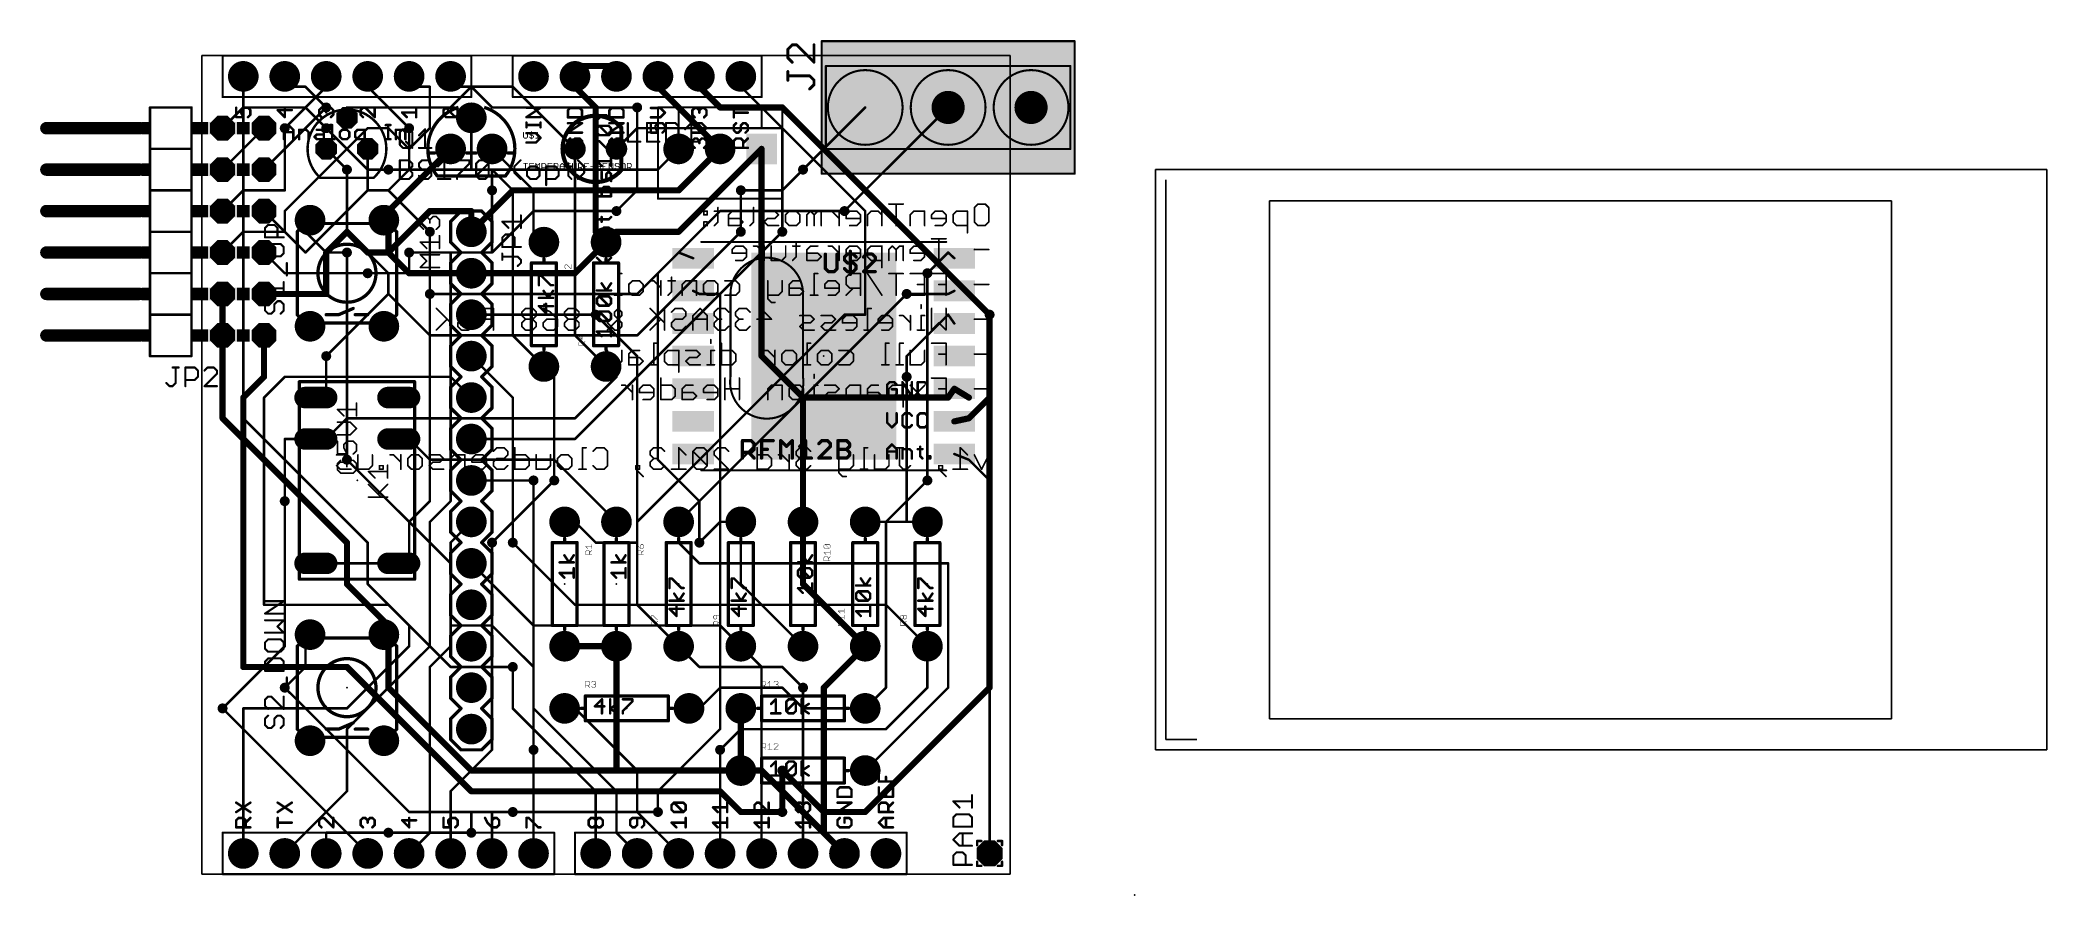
# Model space of a CAD drawing. Extents: x -6 to 117, y 1 to 54.
import ezdxf

# ---------------------------------------------------------------- set-up
doc = ezdxf.new("R2010")
doc.units = 0
for name, color, linetype in [('1', 14, 'CONTINUOUS'), ('16', 174, 'CONTINUOUS'), ('17', 94, 'CONTINUOUS'), ('18', 94, 'CONTINUOUS'), ('20', 178, 'CONTINUOUS'), ('21', 251, 'CONTINUOUS'), ('23', 178, 'CONTINUOUS'), ('25', 251, 'CONTINUOUS'), ('26', 251, 'CONTINUOUS'), ('27', 251, 'CONTINUOUS'), ('39', 14, 'CONTINUOUS'), ('43', 94, 'CONTINUOUS'), ('48', 251, 'CONTINUOUS'), ('51', 251, 'CONTINUOUS')]:
    doc.layers.add(name, color=color, linetype=linetype)

# ---------------------------------------------------------------- blocks, each defined once
blk = doc.blocks.new('RECT')
blk.add_solid([(-0.5, -0.5), (0.5, -0.5), (-0.5, 0.5), (0.5, 0.5)])
blk = doc.blocks.new('SQUAREP')
blk.add_solid([(-0.5, -0.5), (0.5, -0.5), (-0.5, 0.5), (0.5, 0.5)])
blk = doc.blocks.new('ROUNDP')
at = {"const_width": 0.5}
blk.add_lwpolyline([(0, -0.25, 1), (0, 0.25, 1), (0, -0.25)], format="xyb", dxfattribs=at)
blk = doc.blocks.new('OCTAGONP')
at = {"const_width": 0.5}
blk.add_lwpolyline([(-0.25, -0.1036), (-0.25, 0.1036), (-0.1036, 0.25), (0.1036, 0.25), (0.25, 0.1036), (0.25, -0.1036), (0.1036, -0.25), (-0.1036, -0.25), (-0.25, -0.1036), (-0.25, 0.1036)], dxfattribs=at)
blk = doc.blocks.new('LONGP100')
at = {"const_width": 1}
blk.add_lwpolyline([(-0.5, 0), (0.5, 0)], dxfattribs=at)
at = {"const_width": 0.5}
for points in [[(-0.5, 0.25, 1), (-0.5, -0.25)], [(0.5, -0.25, 1), (0.5, 0.25)]]:
    blk.add_lwpolyline(points, format="xyb", dxfattribs=at)
blk = doc.blocks.new('ROUNDV')
at = {"const_width": 0.5}
blk.add_lwpolyline([(0, -0.25, 1), (0, 0.25, 1), (0, -0.25)], format="xyb", dxfattribs=at)

msp = doc.modelspace()

# ---------------------------------------------------------------- linework, layer by layer
at = {"layer": '1'}
for points, const_width in [([(26.67, 52.1653, 1), (26.67, 51.9748)], 0.1905), ([(26.7653, 52.07, 1), (26.5748, 52.07)], 0.1905), ([(29.3053, 52.07, 1), (29.1148, 52.07)], 0.1905), ([(29.21, 51.9748, 1), (29.21, 52.1653)], 0.1905), ([(6.3881, 51.435, 1), (6.3119, 51.435)], 0.0762), ([(11.4681, 51.435, 1), (11.3919, 51.435)], 0.0762), ([(11.3919, 50.8, 1), (11.4681, 50.8)], 0.0762), ([(11.4569, 50.7731, 1), (11.4031, 50.8269)], 0.0762), ([(20.32, 50.8381, 1), (20.32, 50.7619)], 0.0762), ([(20.3469, 50.7731, 1), (20.2931, 50.8269)], 0.0762), ([(22.8869, 50.8269, 1), (22.8331, 50.7731)], 0.0762), ([(22.86, 50.7619, 1), (22.86, 50.8381)], 0.0762), ([(26.7374, 50.8674, 1), (26.6026, 50.7326)], 0.1905), ([(26.7653, 51.435, 1), (26.5748, 51.435)], 0.1905), ([(26.5748, 51.435, 1), (26.7653, 51.435)], 0.1905), ([(26.5748, 50.8, 1), (26.7653, 50.8)], 0.1905), ([(29.1148, 51.435, 1), (29.3053, 51.435)], 0.1905), ([(31.8453, 51.435, 1), (31.6547, 51.435)], 0.1905), ([(31.8174, 50.8674, 1), (31.6826, 50.7326)], 0.1905), ([(31.6547, 50.8, 1), (31.8453, 50.8)], 0.1905), ([(36.8681, 51.435, 1), (36.7919, 51.435)], 0.0762), ([(36.7919, 50.8, 1), (36.8681, 50.8)], 0.0762), ([(36.8569, 50.8269, 1), (36.8031, 50.7731)], 0.0762), ([(11.4569, 49.5031, 1), (11.4031, 49.5569)], 0.0762), ([(12.7, 49.5681, 1), (12.7, 49.4919)], 0.0762), ([(12.7381, 49.53, 1), (12.6619, 49.53)], 0.0762), ([(19.0231, 49.5569, 1), (19.0769, 49.5031)], 0.0762), ([(19.05, 49.4919, 1), (19.05, 49.5681)], 0.0762), ([(28.0353, 49.53, 1), (27.8448, 49.53)], 0.1905), ([(27.8726, 49.4626, 1), (28.0074, 49.5974)], 0.1905), ([(30.5181, 49.53, 1), (30.4419, 49.53)], 0.0762), ([(44.4769, 49.5031, 1), (44.4231, 49.5569)], 0.0762), ([(49.5569, 49.5031, 1), (49.5031, 49.5569)], 0.0762), ([(8.8631, 48.2869, 1), (8.9169, 48.2331)], 0.0762), ([(11.4569, 48.2869, 1), (11.4031, 48.2331)], 0.0762), ([(12.6619, 48.895, 1), (12.7381, 48.895)], 0.0762), ([(16.5481, 48.26, 1), (16.4719, 48.26)], 0.0762), ([(20.3581, 48.895, 1), (20.2819, 48.895)], 0.0762), ([(39.4081, 48.26, 1), (39.3319, 48.26)], 0.0762), ([(39.3431, 48.2331, 1), (39.3969, 48.2869)], 0.0762), ([(6.3119, 46.99, 1), (6.3881, 46.99)], 0.0762), ([(6.3769, 46.9631, 1), (6.3231, 47.0169)], 0.0762), ([(11.4569, 47.0169, 1), (11.4031, 46.9631)], 0.0762), ([(19.1174, 46.9226, 1), (18.9826, 47.0574)], 0.1905), ([(21.6169, 47.0169, 1), (21.5631, 46.9631)], 0.0762), ([(26.7081, 46.99, 1), (26.6319, 46.99)], 0.0762), ([(26.6431, 46.9631, 1), (26.6969, 47.0169)], 0.0762), ([(35.4926, 46.9226, 1), (35.6274, 47.0574)], 0.1905), ([(38.1953, 46.99, 1), (38.0048, 46.99)], 0.1905), ([(5.0531, 45.7469, 1), (5.1069, 45.6931)], 0.0762), ([(6.3881, 45.72, 1), (6.3119, 45.72)], 0.0762), ([(7.5931, 45.7469, 1), (7.6469, 45.6931)], 0.0762), ([(12.6731, 45.6931, 1), (12.7269, 45.7469)], 0.0762), ([(13.97, 45.7581, 1), (13.97, 45.6819)], 0.0762), ([(13.9431, 45.6931, 1), (13.9969, 45.7469)], 0.0762), ([(15.24, 45.6819, 1), (15.24, 45.7581)], 0.0762), ([(16.4719, 45.72, 1), (16.5481, 45.72)], 0.0762), ([(16.5369, 45.6931, 1), (16.4831, 45.7469)], 0.0762), ([(20.32, 45.7581, 1), (20.32, 45.6819)], 0.0762), ([(20.2819, 45.72, 1), (20.3581, 45.72)], 0.0762), ([(21.6169, 45.7469, 1), (21.5631, 45.6931)], 0.0762), ([(21.59, 45.6819, 1), (21.59, 45.7581)], 0.0762), ([(40.6131, 45.7469, 1), (40.6669, 45.6931)], 0.0762), ([(13.97, 44.4881, 1), (13.97, 44.4119)], 0.0762), ([(13.9969, 44.4231, 1), (13.9431, 44.4769)], 0.0762), ([(15.2131, 44.4769, 1), (15.2669, 44.4231)], 0.0762), ([(15.24, 44.4119, 1), (15.24, 44.4881)], 0.0762), ([(21.6281, 44.45, 1), (21.5519, 44.45)], 0.0762), ([(22.8981, 44.45, 1), (22.8219, 44.45)], 0.0762), ([(22.8331, 44.4231, 1), (22.8869, 44.4769)], 0.0762), ([(24.1681, 44.45, 1), (24.0919, 44.45)], 0.0762), ([(24.1031, 44.4231, 1), (24.1569, 44.4769)], 0.0762), ([(30.4419, 44.45, 1), (30.5181, 44.45)], 0.0762), ([(30.5069, 44.4231, 1), (30.4531, 44.4769)], 0.0762), ([(36.8681, 44.45, 1), (36.7919, 44.45)], 0.0762), ([(7.6469, 43.2069, 1), (7.5931, 43.1531)], 0.0762), ([(15.1726, 43.2474, 1), (15.3074, 43.1126)], 0.1905), ([(15.3252, 43.1374, 1), (15.1548, 43.2226)], 0.1905), ([(17.78, 43.2752, 1), (17.78, 43.0847)], 0.1905), ([(17.8474, 43.1126, 1), (17.7126, 43.2474)], 0.1905), ([(20.4153, 43.18, 1), (20.2248, 43.18)], 0.1905), ([(20.32, 43.0847, 1), (20.32, 43.2752)], 0.1905), ([(29.1831, 43.2069, 1), (29.2369, 43.1531)], 0.0762), ([(43.1531, 43.2069, 1), (43.2069, 43.1531)], 0.0762), ([(12.7674, 41.9774, 1), (12.6326, 41.8426)], 0.1905), ([(12.7674, 41.8426, 1), (12.6326, 41.9774)], 0.1905), ([(14.8754, 42.6638, 1), (15.0458, 42.5786)], 0.1905), ([(17.8181, 41.91, 1), (17.7419, 41.91)], 0.0762), ([(20.2248, 41.91, 1), (20.4153, 41.91)], 0.1905), ([(24.0919, 41.91, 1), (24.1681, 41.91)], 0.0762), ([(24.1569, 41.9369, 1), (24.1031, 41.8831)], 0.0762), ([(28.0074, 41.9774, 1), (27.8726, 41.8426)], 0.1905), ([(27.8448, 41.91, 1), (28.0353, 41.91)], 0.1905), ([(36.7919, 41.91, 1), (36.8681, 41.91)], 0.0762), ([(39.3319, 41.91, 1), (39.4081, 41.91)], 0.0762), ([(10.1331, 40.6669, 1), (10.1869, 40.6131)], 0.0762), ([(10.1331, 40.6131, 1), (10.1869, 40.6669)], 0.0762), ([(11.5252, 40.64, 1), (11.3347, 40.64)], 0.1905), ([(11.3626, 40.7074, 1), (11.4974, 40.5726)], 0.1905), ([(12.7381, 40.64, 1), (12.6619, 40.64)], 0.0762), ([(13.97, 40.7353, 1), (13.97, 40.5448)], 0.1905), ([(13.9026, 40.5726, 1), (14.0374, 40.7074)], 0.1905), ([(15.1726, 40.7074, 1), (15.3074, 40.5726)], 0.1905), ([(15.24, 40.5448, 1), (15.24, 40.7353)], 0.1905), ([(16.5481, 40.64, 1), (16.4719, 40.64)], 0.0762), ([(19.0881, 40.64, 1), (19.0119, 40.64)], 0.0762), ([(19.05, 40.6781, 1), (19.05, 40.6019)], 0.0762), ([(21.5519, 40.64, 1), (21.6281, 40.64)], 0.0762), ([(21.59, 40.6019, 1), (21.59, 40.6781)], 0.0762), ([(24.7381, 41.2481, 1), (24.7919, 41.3019)], 0.0762), ([(28.5076, 41.2076, 1), (28.6424, 41.3424)], 0.1905), ([(33.0339, 40.6755, 1), (33.0061, 40.6045)], 0.0762), ([(33.0469, 40.6131, 1), (32.9931, 40.6669)], 0.0762), ([(49.5558, 40.668, 1), (49.5042, 40.612)], 0.0762), ([(49.5569, 40.6131, 1), (49.5031, 40.6669)], 0.0762), ([(13.97, 39.4081, 1), (13.97, 39.3319)], 0.0762), ([(16.4719, 39.37, 1), (16.5481, 39.37)], 0.0762), ([(16.51, 39.3319, 1), (16.51, 39.4081)], 0.0762), ([(31.7881, 39.37, 1), (31.7119, 39.37)], 0.0762), ([(31.7231, 39.3969, 1), (31.7769, 39.3431)], 0.0762), ([(33.8961, 40.2545, 1), (33.9239, 40.3255)], 0.0762), ([(48.2331, 39.3969, 1), (48.2869, 39.3431)], 0.0762), ([(49.8842, 40.262, 1), (49.9358, 40.318)], 0.0762), ([(5.1753, 38.1, 1), (4.9848, 38.1)], 0.1905), ([(7.62, 38.1953, 1), (7.62, 38.0048)], 0.1905), ([(11.3347, 38.1, 1), (11.5252, 38.1)], 0.1905), ([(11.43, 38.0048, 1), (11.43, 38.1953)], 0.1905), ([(17.8181, 38.1, 1), (17.7419, 38.1)], 0.0762), ([(17.7419, 38.1, 1), (17.8181, 38.1)], 0.0762), ([(33.927, 38.3241, 1), (33.893, 38.2559)], 0.0762), ([(34.29, 38.1381, 1), (34.29, 38.0619)], 0.0762), ([(34.273, 38.0659, 1), (34.307, 38.1341)], 0.0762), ([(35.5981, 38.1, 1), (35.5219, 38.1)], 0.0762), ([(35.56, 38.0619, 1), (35.56, 38.1381)], 0.0762), ([(46.99, 38.1381, 1), (46.99, 38.0619)], 0.0762), ([(49.513, 38.1341, 1), (49.547, 38.0659)], 0.0762), ([(49.53, 38.0619, 1), (49.53, 38.1381)], 0.0762), ([(49.927, 38.2559, 1), (49.893, 38.3241)], 0.0762), ([(27.9669, 36.8569, 1), (27.9131, 36.8031)], 0.0762), ([(49.5612, 36.8519, 1), (49.4988, 36.8081)], 0.0762), ([(49.5569, 36.8031, 1), (49.5031, 36.8569)], 0.0762), ([(52.1653, 36.83, 1), (51.9748, 36.83)], 0.1905), ([(5.1753, 35.56, 1), (4.9848, 35.56)], 0.1905), ([(4.9848, 35.56, 1), (5.1753, 35.56)], 0.1905), ([(49.8788, 36.2681, 1), (49.9412, 36.3119)], 0.0762), ([(22.8219, 35.56, 1), (22.8981, 35.56)], 0.0762), ([(22.8869, 35.5869, 1), (22.8331, 35.5331)], 0.0762), ([(26.6319, 35.56, 1), (26.7081, 35.56)], 0.0762), ([(26.6969, 35.5869, 1), (26.6431, 35.5331)], 0.0762), ([(38.1674, 34.3574, 1), (38.0326, 34.2226)], 0.1905), ([(11.4681, 34.29, 1), (11.3919, 34.29)], 0.0762), ([(20.3469, 34.3169, 1), (20.2931, 34.2631)], 0.0762), ([(24.7919, 33.6819, 1), (24.7381, 33.6281)], 0.0762), ([(24.7381, 33.6281, 1), (24.7919, 33.6819)], 0.0762), ([(28.5481, 33.6281, 1), (28.6019, 33.6819)], 0.0762), ([(30.5181, 34.29, 1), (30.4419, 34.29)], 0.0762), ([(30.4531, 34.2631, 1), (30.5069, 34.3169)], 0.0762), ([(38.0048, 34.29, 1), (38.1953, 34.29)], 0.1905), ([(47.0281, 34.29, 1), (46.9519, 34.29)], 0.0762), ([(46.9631, 34.3169, 1), (47.0169, 34.2631)], 0.0762), ([(25.4381, 33.02, 1), (25.3619, 33.02)], 0.0762), ([(25.3731, 32.9931, 1), (25.4269, 33.0469)], 0.0762), ([(46.9519, 33.02, 1), (47.0281, 33.02)], 0.0762), ([(49.9594, 32.3714, 1), (49.8606, 32.2086)], 0.1905), ([(49.9879, 32.2352, 1), (49.8321, 32.3448)], 0.1905), ([(10.795, 31.7881, 1), (10.795, 31.7119)], 0.0762), ([(11.3919, 31.75, 1), (11.4681, 31.75)], 0.0762), ([(11.43, 31.7119, 1), (11.43, 31.7881)], 0.0762), ([(22.8981, 31.75, 1), (22.8219, 31.75)], 0.0762), ([(22.8331, 31.7231, 1), (22.8869, 31.7769)], 0.0762), ([(40.64, 31.8453, 1), (40.64, 31.6547)], 0.1905), ([(40.7353, 31.75, 1), (40.5448, 31.75)], 0.1905), ([(40.5726, 31.6826, 1), (40.7074, 31.8174)], 0.1905), ([(49.4521, 31.8048, 1), (49.6079, 31.6952)], 0.1905), ([(49.53, 31.6547, 1), (49.53, 31.8453)], 0.1905), ([(50.7506, 31.6686, 1), (50.8494, 31.8314)], 0.1905), ([(51.9748, 31.75, 1), (52.1653, 31.75)], 0.1905), ([(52.1374, 31.6826, 1), (52.0026, 31.8174)], 0.1905), ([(5.1474, 30.5474, 1), (5.0126, 30.4126)], 0.1905), ([(4.9848, 30.48, 1), (5.1753, 30.48)], 0.1905), ([(6.3119, 30.48, 1), (6.3881, 30.48)], 0.0762), ([(6.3769, 30.5069, 1), (6.3231, 30.4531)], 0.0762), ([(49.8901, 30.3832, 1), (49.9299, 30.1968)], 0.1905), ([(50.7326, 30.5474, 1), (50.8674, 30.4126)], 0.1905), ([(50.8199, 30.3868, 1), (50.7801, 30.5732)], 0.1905), ([(49.9239, 28.3255, 1), (49.8961, 28.2545)], 0.0762), ([(12.6619, 27.94, 1), (12.7381, 27.94)], 0.0762), ([(31.7119, 27.94, 1), (31.7881, 27.94)], 0.0762), ([(31.7769, 27.9669, 1), (31.7231, 27.9131)], 0.0762), ([(50.8269, 27.9669, 1), (50.7731, 27.9131)], 0.0762), ([(50.7861, 27.9045, 1), (50.8139, 27.9755)], 0.0762), ([(24.1681, 26.67, 1), (24.0919, 26.67)], 0.0762), ([(25.3619, 26.67, 1), (25.4381, 26.67)], 0.0762), ([(48.2869, 26.6431, 1), (48.2331, 26.6969)], 0.0762), ([(52.1081, 26.67, 1), (52.0319, 26.67)], 0.0762), ([(52.0431, 26.6431, 1), (52.0969, 26.6969)], 0.0762), ([(8.9281, 25.4, 1), (8.8519, 25.4)], 0.0762), ([(17.7419, 25.4, 1), (17.8181, 25.4)], 0.0762), ([(17.8069, 25.3731, 1), (17.7531, 25.4269)], 0.0762), ([(19.0119, 25.4, 1), (19.0881, 25.4)], 0.0762), ([(19.0769, 25.3731, 1), (19.0231, 25.4269)], 0.0762), ([(34.3281, 25.4, 1), (34.2519, 25.4)], 0.0762), ([(34.2631, 25.3731, 1), (34.3169, 25.4269)], 0.0762), ([(16.5481, 24.13, 1), (16.4719, 24.13)], 0.0762), ([(16.4831, 24.1569, 1), (16.5369, 24.1031)], 0.0762), ([(17.8181, 24.13, 1), (17.7419, 24.13)], 0.0762), ([(17.7531, 24.1569, 1), (17.8069, 24.1031)], 0.0762), ([(20.3469, 24.1031, 1), (20.2931, 24.1569)], 0.0762), ([(36.8681, 24.13, 1), (36.7919, 24.13)], 0.0762), ([(40.7353, 24.13, 1), (40.5448, 24.13)], 0.1905), ([(40.5448, 24.13, 1), (40.7353, 24.13)], 0.1905), ([(45.7581, 24.13, 1), (45.6819, 24.13)], 0.0762), ([(45.6931, 24.1569, 1), (45.7469, 24.1031)], 0.0762), ([(12.7953, 22.86, 1), (12.6048, 22.86)], 0.1905), ([(12.6326, 22.7926, 1), (12.7674, 22.9274)], 0.1905), ([(14.0081, 22.86, 1), (13.9319, 22.86)], 0.0762), ([(13.9431, 22.8331, 1), (13.9969, 22.8869)], 0.0762), ([(19.0881, 22.86, 1), (19.0119, 22.86)], 0.0762), ([(19.0231, 22.8869, 1), (19.0769, 22.8331)], 0.0762), ([(21.6281, 22.86, 1), (21.5519, 22.86)], 0.0762), ([(22.8219, 22.86, 1), (22.8981, 22.86)], 0.0762), ([(34.2519, 22.86, 1), (34.3281, 22.86)], 0.0762), ([(15.875, 21.6281, 1), (15.875, 21.5519)], 0.0762), ([(16.4719, 21.59, 1), (16.5481, 21.59)], 0.0762), ([(16.51, 21.5519, 1), (16.51, 21.6281)], 0.0762), ([(12.7674, 20.3874, 1), (12.6326, 20.2526)], 0.1905), ([(12.6048, 20.32, 1), (12.7953, 20.32)], 0.1905), ([(13.9319, 20.32, 1), (14.0081, 20.32)], 0.0762), ([(13.9969, 20.3469, 1), (13.9431, 20.2931)], 0.0762), ([(36.7919, 20.32, 1), (36.8681, 20.32)], 0.0762), ([(36.8569, 20.3469, 1), (36.8031, 20.2931)], 0.0762), ([(40.7074, 20.3874, 1), (40.5726, 20.2526)], 0.1905), ([(40.5448, 20.32, 1), (40.7353, 20.32)], 0.1905), ([(30.4419, 19.05, 1), (30.5181, 19.05)], 0.0762), ([(30.5069, 19.0769, 1), (30.4531, 19.0231)], 0.0762), ([(10.4749, 17.2073, 1), (10.4039, 17.2351)], 0.0762), ([(14.8754, 17.2638, 1), (15.0458, 17.1786)], 0.1905), ([(15.3252, 17.7374, 1), (15.1548, 17.8226)], 0.1905), ([(15.1726, 17.7126, 1), (15.3074, 17.8474)], 0.1905), ([(16.5481, 17.78, 1), (16.4719, 17.78)], 0.0762), ([(16.4831, 17.7531, 1), (16.5369, 17.8069)], 0.0762), ([(8.8519, 16.51, 1), (8.9281, 16.51)], 0.0762), ([(8.9169, 16.4831, 1), (8.8631, 16.5369)], 0.0762), ([(10.1981, 16.51, 1), (10.1219, 16.51)], 0.0762), ([(10.1245, 16.5239, 1), (10.1955, 16.4961)], 0.0762), ([(16.4719, 16.51, 1), (16.5481, 16.51)], 0.0762), ([(16.5369, 16.4831, 1), (16.4831, 16.5369)], 0.0762), ([(17.7419, 16.51, 1), (17.8181, 16.51)], 0.0762), ([(17.8069, 16.4831, 1), (17.7531, 16.5369)], 0.0762), ([(19.0119, 16.51, 1), (19.0881, 16.51)], 0.0762), ([(19.0769, 16.4831, 1), (19.0231, 16.5369)], 0.0762), ([(26.035, 16.6053, 1), (26.035, 16.4148)], 0.1905), ([(29.21, 16.4148, 1), (29.21, 16.6053)], 0.1905), ([(32.9931, 16.4831, 1), (33.0469, 16.5369)], 0.0762), ([(36.8569, 16.5369, 1), (36.8031, 16.4831)], 0.0762), ([(40.6131, 16.4831, 1), (40.6669, 16.5369)], 0.0762), ([(44.5174, 16.4426, 1), (44.3826, 16.5774)], 0.1905), ([(44.3826, 16.4426, 1), (44.5174, 16.5774)], 0.1905), ([(10.1219, 15.24, 1), (10.1981, 15.24)], 0.0762), ([(10.1869, 15.2131, 1), (10.1331, 15.2669)], 0.0762), ([(17.8181, 15.24, 1), (17.7419, 15.24)], 0.0762), ([(17.7531, 15.2669, 1), (17.8069, 15.2131)], 0.0762), ([(22.8981, 15.24, 1), (22.8219, 15.24)], 0.0762), ([(38.1381, 15.24, 1), (38.0619, 15.24)], 0.0762), ([(38.0731, 15.2131, 1), (38.1269, 15.2669)], 0.0762), ([(8.8631, 13.9969, 1), (8.9169, 13.9431)], 0.0762), ([(40.6781, 13.97, 1), (40.6019, 13.97)], 0.0762), ([(41.8426, 14.0374, 1), (41.9774, 13.9026)], 0.1905), ([(42.0053, 13.97, 1), (41.8148, 13.97)], 0.1905), ([(45.6819, 13.97, 1), (45.7581, 13.97)], 0.0762), ([(45.7469, 13.9431, 1), (45.6931, 13.9969)], 0.0762), ([(5.0531, 12.7269, 1), (5.1069, 12.6731)], 0.0762), ([(6.35, 12.7381, 1), (6.35, 12.6619)], 0.0762), ([(6.3881, 12.7, 1), (6.3119, 12.7)], 0.0762), ([(12.6731, 12.7269, 1), (12.7269, 12.6731)], 0.0762), ([(12.7, 12.6619, 1), (12.7, 12.7381)], 0.0762), ([(22.8219, 12.7, 1), (22.8981, 12.7)], 0.0762), ([(22.8869, 12.7269, 1), (22.8331, 12.6731)], 0.0762), ([(24.0919, 12.7, 1), (24.1681, 12.7)], 0.0762), ([(24.1569, 12.7269, 1), (24.1031, 12.6731)], 0.0762), ([(26.035, 12.7381, 1), (26.035, 12.6619)], 0.0762), ([(26.6969, 12.7269, 1), (26.6431, 12.6731)], 0.0762), ([(26.67, 12.6619, 1), (26.67, 12.7381)], 0.0762), ([(36.9252, 12.7, 1), (36.7347, 12.7)], 0.1905), ([(44.4231, 12.7269, 1), (44.4769, 12.6731)], 0.0762), ([(12.7381, 11.43, 1), (12.6619, 11.43)], 0.0762), ([(12.6731, 11.4569, 1), (12.7269, 11.4031)], 0.0762), ([(35.5219, 11.43, 1), (35.5981, 11.43)], 0.0762), ([(35.5869, 11.4031, 1), (35.5331, 11.4569)], 0.0762), ([(21.5519, 10.16, 1), (21.6281, 10.16)], 0.0762), ([(21.6169, 10.1331, 1), (21.5631, 10.1869)], 0.0762), ([(24.1681, 10.16, 1), (24.0919, 10.16)], 0.0762), ([(35.5981, 10.16, 1), (35.5219, 10.16)], 0.0762), ([(30.5181, 8.89, 1), (30.4419, 8.89)], 0.0762), ([(30.4531, 8.8631, 1), (30.5069, 8.9169)], 0.0762), ([(36.7347, 8.89, 1), (36.9252, 8.89)], 0.1905), ([(39.4653, 8.89, 1), (39.2748, 8.89)], 0.1905), ([(12.6619, 7.62, 1), (12.7381, 7.62)], 0.0762), ([(12.7269, 7.5931, 1), (12.6731, 7.6469)], 0.0762), ([(19.0881, 7.62, 1), (19.0119, 7.62)], 0.0762), ([(19.0231, 7.6469, 1), (19.0769, 7.5931)], 0.0762), ([(27.9781, 7.62, 1), (27.9019, 7.62)], 0.0762), ([(27.9131, 7.5931, 1), (27.9669, 7.6469)], 0.0762), ([(29.2481, 7.62, 1), (29.1719, 7.62)], 0.0762), ([(29.1831, 7.5931, 1), (29.2369, 7.6469)], 0.0762), ([(31.7881, 7.62, 1), (31.7119, 7.62)], 0.0762), ([(31.7231, 7.6469, 1), (31.7769, 7.5931)], 0.0762), ([(20.32, 6.3881, 1), (20.32, 6.3119)], 0.0762), ([(20.3581, 6.35, 1), (20.2819, 6.35)], 0.0762), ([(22.86, 6.3119, 1), (22.86, 6.3881)], 0.0762), ([(30.4419, 6.35, 1), (30.5181, 6.35)], 0.0762), ([(30.5069, 6.3769, 1), (30.4531, 6.3231)], 0.0762), ([(31.7119, 6.35, 1), (31.7881, 6.35)], 0.0762), ([(39.2748, 6.35, 1), (39.4653, 6.35)], 0.1905), ([(11.43, 5.1181, 1), (11.43, 5.0419)], 0.0762), ([(11.4681, 5.08, 1), (11.3919, 5.08)], 0.0762), ([(15.24, 5.0419, 1), (15.24, 5.1181)], 0.0762), ([(17.7419, 5.08, 1), (17.8181, 5.08)], 0.0762), ([(17.8069, 5.0531, 1), (17.7531, 5.1069)], 0.0762), ([(20.2819, 5.08, 1), (20.3581, 5.08)], 0.0762), ([(29.1719, 5.08, 1), (29.2481, 5.08)], 0.0762), ([(29.2369, 5.1069, 1), (29.1831, 5.0531)], 0.0762), ([(41.9774, 5.1474, 1), (41.8426, 5.0126)], 0.1905), ([(41.8148, 5.08, 1), (42.0053, 5.08)], 0.1905), ([(6.3119, 3.81, 1), (6.3881, 3.81)], 0.0762), ([(8.8631, 3.8369, 1), (8.9169, 3.7831)], 0.0762), ([(11.3919, 3.81, 1), (11.4681, 3.81)], 0.0762), ([(16.4831, 3.8369, 1), (16.5369, 3.7831)], 0.0762), ([(19.0119, 3.81, 1), (19.0881, 3.81)], 0.0762), ([(24.0919, 3.81, 1), (24.1681, 3.81)], 0.0762), ([(27.9019, 3.81, 1), (27.9781, 3.81)], 0.0762), ([(30.4531, 3.7831, 1), (30.5069, 3.8369)], 0.0762), ([(32.9931, 3.7831, 1), (33.0469, 3.8369)], 0.0762), ([(35.5219, 3.81, 1), (35.5981, 3.81)], 0.0762), ([(38.0619, 3.81, 1), (38.1381, 3.81)], 0.0762), ([(40.6019, 3.81, 1), (40.6781, 3.81)], 0.0762), ([(43.1126, 3.7426, 1), (43.2474, 3.8774)], 0.1905), ([(52.0319, 3.81, 1), (52.1081, 3.81)], 0.0762)]:
    msp.add_lwpolyline(points, format="xyb", dxfattribs=dict(at, const_width=const_width))
for points, const_width in [([(29.21, 52.07), (26.67, 52.07)], 0.381), ([(26.67, 52.07), (26.67, 51.435)], 0.381), ([(29.21, 52.07), (29.21, 51.435)], 0.381), ([(6.35, 51.435), (6.35, 46.99)], 0.1524), ([(11.43, 50.8), (8.89, 48.26)], 0.1524), ([(11.43, 50.8), (11.43, 51.435)], 0.1524), ([(20.32, 50.8), (19.05, 49.53)], 0.1524), ([(22.86, 50.8), (20.32, 50.8)], 0.1524), ([(26.67, 46.99), (22.86, 50.8)], 0.1524), ([(26.67, 50.8), (26.67, 51.435)], 0.381), ([(27.94, 49.53), (26.67, 50.8)], 0.381), ([(31.75, 50.8), (31.75, 51.435)], 0.381), ([(35.56, 46.99), (31.75, 50.8)], 0.381), ([(36.83, 50.8), (36.83, 51.435)], 0.1524), ([(36.83, 50.8), (39.37, 48.26)], 0.1524), ([(11.43, 49.53), (7.62, 45.72)], 0.1524), ([(19.05, 49.53), (12.7, 49.53)], 0.1524), ([(12.7, 49.53), (12.7, 48.895)], 0.1524), ([(27.94, 41.91), (27.94, 49.53)], 0.381), ([(30.48, 49.53), (30.48, 44.45)], 0.1524), ([(40.64, 45.72), (44.45, 49.53)], 0.1524), ([(43.18, 43.18), (49.53, 49.53)], 0.1524), ([(13.97, 45.72), (11.43, 48.26)], 0.1524), ([(16.51, 48.26), (16.51, 45.72)], 0.1524), ([(20.32, 45.72), (20.32, 48.895)], 0.1524), ([(39.37, 48.26), (39.37, 41.91)], 0.1524), ([(6.35, 46.99), (5.08, 45.72)], 0.1524), ([(11.43, 46.99), (12.7, 45.72)], 0.1524), ([(19.05, 46.99), (15.24, 43.18)], 0.381), ([(24.13, 44.45), (21.59, 46.99)], 0.1524), ([(26.67, 35.56), (26.67, 46.99)], 0.1524), ([(38.1, 46.99), (38.1, 34.29)], 0.381), ([(6.35, 30.48), (6.35, 45.72)], 0.1524), ([(15.24, 45.72), (13.97, 45.72)], 0.1524), ([(16.51, 45.72), (15.24, 44.45)], 0.1524), ([(21.59, 45.72), (20.32, 45.72)], 0.1524), ([(22.86, 44.45), (21.59, 45.72)], 0.1524), ([(13.97, 44.45), (10.16, 40.64)], 0.1524), ([(15.24, 44.45), (13.97, 44.45)], 0.1524), ([(21.59, 44.45), (21.59, 40.64)], 0.1524), ([(22.86, 35.56), (22.86, 44.45)], 0.1524), ([(24.13, 41.91), (24.13, 44.45)], 0.1524), ([(30.48, 44.45), (29.21, 43.18)], 0.1524), ([(36.83, 41.91), (36.83, 44.45)], 0.1524), ([(10.16, 40.64), (7.62, 43.18)], 0.1524), ([(15.24, 43.18), (14.9606, 42.6212)], 0.381), ([(17.78, 43.18), (15.24, 40.64)], 0.381), ([(20.32, 43.18), (17.78, 43.18)], 0.381), ([(20.32, 41.91), (20.32, 43.18)], 0.381), ([(12.7, 41.91), (11.43, 40.64)], 0.381), ([(13.97, 40.64), (12.7, 41.91)], 0.381), ([(17.78, 38.1), (17.78, 41.91)], 0.1524), ([(24.13, 41.91), (24.765, 41.275)], 0.1524), ([(27.94, 41.91), (28.575, 41.275)], 0.381), ([(11.43, 40.64), (11.43, 38.1)], 0.381), ([(12.7, 27.94), (12.7, 40.64)], 0.1524), ([(15.24, 40.64), (13.97, 40.64)], 0.381), ([(16.51, 40.64), (16.51, 39.37)], 0.1524), ([(19.05, 40.64), (19.05, 25.4)], 0.1524), ([(21.59, 40.64), (19.05, 40.64)], 0.1524), ([(31.75, 39.37), (33.02, 40.64)], 0.1524), ([(33.02, 40.64), (33.91, 40.29)], 0.1524), ([(48.26, 39.37), (49.53, 40.64)], 0.1524), ([(49.53, 40.64), (49.91, 40.29)], 0.1524), ([(16.51, 39.37), (13.97, 39.37)], 0.1524), ([(31.75, 27.94), (31.75, 39.37)], 0.1524), ([(5.08, 38.1), (5.08, 35.56)], 0.381), ([(11.43, 38.1), (7.62, 38.1)], 0.381), ([(17.78, 25.4), (17.78, 38.1)], 0.1524), ([(34.29, 38.1), (33.91, 38.29)], 0.1524), ([(35.56, 38.1), (34.29, 38.1)], 0.1524), ([(35.56, 11.43), (35.56, 38.1)], 0.1524), ([(46.99, 38.1), (49.53, 38.1)], 0.1524), ([(49.53, 38.1), (49.91, 38.29)], 0.1524), ([(30.48, 34.29), (27.94, 36.83)], 0.1524), ([(46.99, 34.29), (49.53, 36.83)], 0.1524), ([(49.53, 36.83), (49.91, 36.29)], 0.1524), ([(52.07, 36.83), (52.07, 31.75)], 0.381), ([(5.08, 35.56), (5.08, 30.48)], 0.381), ([(24.765, 33.655), (22.86, 35.56)], 0.1524), ([(28.575, 33.655), (26.67, 35.56)], 0.1524), ([(38.1, 34.29), (40.64, 31.75)], 0.381), ([(11.43, 34.29), (11.43, 31.75)], 0.1524), ([(22.86, 31.75), (20.32, 34.29)], 0.1524), ([(25.4, 33.02), (24.765, 33.655)], 0.1524), ([(30.48, 19.05), (30.48, 34.29)], 0.1524), ([(46.99, 33.02), (46.99, 34.29)], 0.1524), ([(25.4, 33.02), (25.4, 26.67)], 0.1524), ([(49.53, 31.75), (49.91, 32.29)], 0.381), ([(50.8, 31.75), (49.91, 32.29)], 0.381), ([(11.43, 31.75), (10.795, 31.75)], 0.1524), ([(22.86, 22.86), (22.86, 31.75)], 0.1524), ([(40.64, 31.75), (49.53, 31.75)], 0.381), ([(40.64, 24.13), (40.64, 31.75)], 0.381), ([(52.07, 31.75), (50.8, 30.48)], 0.381), ([(5.08, 30.48), (12.7, 22.86)], 0.381), ([(13.97, 22.86), (6.35, 30.48)], 0.1524), ([(50.8, 30.48), (49.91, 30.29)], 0.381), ([(50.8, 27.94), (49.91, 28.29)], 0.1524), ([(34.29, 25.4), (31.75, 27.94)], 0.1524), ([(52.07, 26.67), (50.8, 27.94)], 0.1524), ([(24.13, 12.7), (24.13, 26.67)], 0.1524), ([(45.72, 24.13), (48.26, 26.67)], 0.1524), ([(52.07, 3.81), (52.07, 26.67)], 0.1524), ([(8.89, 25.4), (8.89, 16.51)], 0.1524), ([(16.51, 24.13), (17.78, 25.4)], 0.1524), ([(19.05, 25.4), (17.78, 24.13)], 0.1524), ([(34.29, 22.86), (34.29, 25.4)], 0.1524), ([(16.51, 21.59), (16.51, 24.13)], 0.1524), ([(17.78, 24.13), (17.78, 16.51)], 0.1524), ([(20.32, 24.13), (19.05, 22.86)], 0.1524), ([(36.83, 24.13), (36.83, 20.32)], 0.1524), ([(40.64, 24.13), (40.64, 20.32)], 0.381), ([(45.72, 13.97), (45.72, 24.13)], 0.1524), ([(12.7, 22.86), (12.7, 20.32)], 0.381), ([(13.97, 20.32), (13.97, 22.86)], 0.1524), ([(19.05, 22.86), (19.05, 16.51)], 0.1524), ([(21.59, 22.86), (21.59, 10.16)], 0.1524), ([(16.51, 21.59), (15.875, 21.59)], 0.1524), ([(12.7, 20.32), (15.24, 17.78)], 0.381), ([(16.51, 17.78), (13.97, 20.32)], 0.1524), ([(36.83, 20.32), (40.64, 16.51)], 0.1524), ([(40.64, 20.32), (44.45, 16.51)], 0.381), ([(33.02, 16.51), (30.48, 19.05)], 0.1524), ([(10.16, 16.51), (10.4394, 17.2212)], 0.1524), ([(15.24, 17.78), (14.9606, 17.2212)], 0.381), ([(16.51, 16.51), (16.51, 17.78)], 0.1524), ([(8.89, 16.51), (5.08, 12.7)], 0.1524), ([(10.16, 16.51), (10.16, 15.24)], 0.1524), ([(12.7, 12.7), (16.51, 16.51)], 0.1524), ([(17.78, 16.51), (12.7, 11.43)], 0.1524), ([(19.05, 16.51), (17.78, 15.24)], 0.1524), ([(29.21, 16.51), (26.035, 16.51)], 0.381), ([(38.1, 15.24), (36.83, 16.51)], 0.1524), ([(41.91, 13.97), (44.45, 16.51)], 0.381), ([(10.16, 15.24), (8.89, 13.97)], 0.1524), ([(17.78, 15.24), (17.78, 5.08)], 0.1524), ([(22.86, 12.7), (22.86, 15.24)], 0.1524), ([(38.1, 3.81), (38.1, 15.24)], 0.1524), ([(40.64, 13.97), (40.64, 3.81)], 0.1524), ([(41.91, 5.08), (41.91, 13.97)], 0.381), ([(44.45, 12.7), (45.72, 13.97)], 0.1524), ([(6.35, 12.7), (12.7, 12.7)], 0.1524), ([(6.35, 3.81), (6.35, 12.7)], 0.1524), ([(27.94, 7.62), (22.86, 12.7)], 0.1524), ([(29.21, 7.62), (24.13, 12.7)], 0.1524), ([(26.67, 12.7), (26.035, 12.7)], 0.1524), ([(26.67, 12.7), (30.48, 8.89)], 0.1524), ([(36.83, 12.7), (36.83, 8.89)], 0.381), ([(12.7, 11.43), (12.7, 7.62)], 0.1524), ([(31.75, 7.62), (35.56, 11.43)], 0.1524), ([(21.59, 10.16), (19.05, 7.62)], 0.1524), ([(24.13, 3.81), (24.13, 10.16)], 0.1524), ([(35.56, 10.16), (35.56, 3.81)], 0.1524), ([(30.48, 8.89), (30.48, 6.35)], 0.1524), ([(39.37, 8.89), (39.37, 6.35)], 0.381), ([(12.7, 7.62), (8.89, 3.81)], 0.1524), ([(19.05, 7.62), (19.05, 3.81)], 0.1524), ([(27.94, 3.81), (27.94, 7.62)], 0.1524), ([(29.21, 5.08), (29.21, 7.62)], 0.1524), ([(31.75, 6.35), (31.75, 7.62)], 0.1524), ([(20.32, 6.35), (22.86, 6.35)], 0.1524), ([(20.32, 5.08), (20.32, 6.35)], 0.1524), ([(30.48, 6.35), (33.02, 3.81)], 0.1524), ([(11.43, 5.08), (15.24, 5.08)], 0.1524), ([(11.43, 3.81), (11.43, 5.08)], 0.1524), ([(17.78, 5.08), (16.51, 3.81)], 0.1524), ([(30.48, 3.81), (29.21, 5.08)], 0.1524), ([(43.18, 3.81), (41.91, 5.08)], 0.381)]:
    msp.add_lwpolyline(points, dxfattribs=dict(at, const_width=const_width))
at = {"layer": '16'}
for points, const_width in [([(8.89, 50.8), (8.89, 51.435)], 0.1524), ([(8.89, 50.8), (10.16, 50.8)], 0.1524), ([(10.16, 50.8), (11.43, 49.53)], 0.1524), ([(13.97, 50.8), (13.97, 51.435)], 0.1524), ([(13.97, 50.8), (16.51, 48.26)], 0.1524), ([(16.51, 50.8), (16.51, 51.435)], 0.1524), ([(16.51, 50.8), (17.78, 50.8)], 0.1524), ([(17.78, 50.8), (17.78, 48.26)], 0.1524), ([(19.05, 50.8), (19.05, 51.435)], 0.1524), ([(19.05, 50.8), (20.32, 50.8)], 0.1524), ([(20.32, 50.8), (21.59, 49.53)], 0.1524), ([(34.29, 50.8), (34.29, 51.435)], 0.381), ([(34.29, 50.8), (35.56, 49.53)], 0.381), ([(6.35, 49.53), (5.08, 48.26)], 0.1524), ([(10.16, 49.53), (6.35, 49.53)], 0.1524), ([(11.43, 48.26), (10.16, 49.53)], 0.1524), ([(21.59, 49.53), (30.48, 49.53)], 0.1524), ([(35.56, 49.53), (39.37, 49.53)], 0.381), ([(39.37, 49.53), (52.07, 36.83)], 0.381), ([(6.35, 46.99), (7.62, 48.26)], 0.1524), ([(13.97, 48.26), (8.89, 43.18)], 0.1524), ([(8.89, 48.26), (8.89, 44.45)], 0.1524), ([(15.24, 48.26), (13.97, 48.26)], 0.1524), ([(16.51, 46.99), (15.24, 48.26)], 0.1524), ([(17.78, 48.26), (16.51, 46.99)], 0.1524), ([(30.48, 48.26), (29.21, 46.99)], 0.1524), ([(39.37, 48.26), (30.48, 48.26)], 0.1524), ([(44.45, 43.18), (39.37, 48.26)], 0.1524), ([(6.35, 45.72), (6.35, 46.99)], 0.1524), ([(13.97, 44.45), (13.97, 46.99)], 0.1524), ([(33.02, 46.99), (31.75, 45.72)], 0.1524), ([(33.02, 44.45), (35.56, 46.99)], 0.381), ([(33.02, 41.91), (38.1, 46.99)], 0.381), ([(12.7, 45.72), (12.7, 41.91)], 0.1524), ([(21.59, 45.72), (15.24, 45.72)], 0.1524), ([(31.75, 45.72), (21.59, 45.72)], 0.1524), ([(21.59, 45.72), (21.59, 44.45)], 0.1524), ([(39.37, 44.45), (40.64, 45.72)], 0.1524), ([(6.35, 44.45), (5.08, 43.18)], 0.1524), ([(8.89, 44.45), (6.35, 44.45)], 0.1524), ([(15.24, 44.45), (13.97, 44.45)], 0.1524), ([(17.78, 41.91), (15.24, 44.45)], 0.1524), ([(20.32, 41.91), (22.86, 44.45)], 0.381), ([(22.86, 44.45), (33.02, 44.45)], 0.381), ([(36.83, 44.45), (39.37, 44.45)], 0.1524), ([(8.89, 43.18), (8.89, 41.91)], 0.1524), ([(24.13, 43.18), (21.59, 40.64)], 0.1524), ([(29.21, 43.18), (24.13, 43.18)], 0.1524), ([(30.48, 38.1), (35.56, 43.18)], 0.1524), ([(35.56, 43.18), (43.18, 43.18)], 0.1524), ([(44.45, 36.83), (44.45, 43.18)], 0.1524), ([(6.35, 41.91), (5.08, 40.64)], 0.1524), ([(8.89, 41.91), (6.35, 41.91)], 0.1524), ([(10.16, 41.91), (10.4394, 42.6212)], 0.1524), ([(11.43, 40.64), (10.16, 41.91)], 0.1524), ([(12.7, 41.91), (15.24, 39.37)], 0.1524), ([(15.24, 41.91), (14.9606, 42.6212)], 0.381), ([(15.24, 40.64), (15.24, 41.91)], 0.381), ([(39.37, 41.91), (26.67, 29.21)], 0.1524), ([(29.21, 41.91), (28.575, 41.275)], 0.381), ([(29.21, 41.91), (33.02, 41.91)], 0.381), ([(30.48, 35.56), (36.83, 41.91)], 0.1524), ([(8.89, 39.37), (7.62, 40.64)], 0.1524), ([(12.7, 40.64), (11.43, 40.64)], 0.1524), ([(16.51, 39.37), (15.24, 40.64)], 0.381), ([(21.59, 40.64), (16.51, 40.64)], 0.1524), ([(28.575, 41.275), (26.67, 39.37)], 0.381), ([(13.97, 39.37), (8.89, 39.37)], 0.1524), ([(15.24, 39.37), (15.24, 38.1)], 0.1524), ([(20.32, 39.37), (16.51, 39.37)], 0.381), ([(26.67, 39.37), (20.32, 39.37)], 0.381), ([(48.26, 26.67), (48.26, 39.37)], 0.1524), ([(15.24, 38.1), (11.43, 34.29)], 0.1524), ([(15.24, 38.1), (17.78, 35.56)], 0.1524), ([(17.78, 38.1), (30.48, 38.1)], 0.1524), ([(33.02, 24.13), (46.99, 38.1)], 0.1524), ([(27.94, 36.83), (20.32, 36.83)], 0.1524), ([(30.48, 24.13), (43.18, 36.83)], 0.1524), ([(43.18, 36.83), (44.45, 36.83)], 0.1524), ([(52.07, 36.83), (52.07, 13.97)], 0.381), ([(7.62, 33.02), (7.62, 35.56)], 0.381), ([(17.78, 35.56), (30.48, 35.56)], 0.1524), ([(6.35, 31.75), (7.62, 33.02)], 0.381), ([(29.21, 33.02), (28.575, 33.655)], 0.1524), ([(7.62, 31.75), (8.89, 33.02)], 0.1524), ([(8.89, 33.02), (19.05, 33.02)], 0.1524), ([(19.05, 33.02), (20.32, 31.75)], 0.1524), ([(29.21, 33.02), (26.67, 30.48)], 0.1524), ([(46.99, 24.13), (46.99, 33.02)], 0.1524), ([(6.35, 15.24), (6.35, 31.75)], 0.381), ([(7.62, 19.05), (7.62, 31.75)], 0.1524), ([(12.7, 30.48), (11.43, 29.21)], 0.1524), ([(26.67, 30.48), (12.7, 30.48)], 0.1524), ([(8.89, 29.21), (8.89, 25.4)], 0.1524), ([(10.795, 29.21), (8.89, 29.21)], 0.1524), ([(11.43, 29.21), (10.795, 29.21)], 0.1524), ([(16.51, 29.21), (15.875, 29.21)], 0.1524), ([(17.78, 27.94), (16.51, 29.21)], 0.1524), ([(26.67, 29.21), (20.32, 29.21)], 0.1524), ([(19.05, 21.59), (12.7, 27.94)], 0.1524), ([(25.4, 27.94), (17.78, 27.94)], 0.1524), ([(29.21, 24.13), (25.4, 27.94)], 0.1524), ([(24.13, 26.67), (20.32, 26.67)], 0.1524), ([(25.4, 26.67), (21.59, 22.86)], 0.1524), ([(26.67, 24.13), (26.035, 24.13)], 0.1524), ([(26.67, 24.13), (27.94, 22.86)], 0.1524), ([(30.48, 22.86), (30.48, 24.13)], 0.1524), ([(33.02, 24.13), (33.02, 22.86)], 0.1524), ([(35.56, 24.13), (34.29, 22.86)], 0.1524), ([(36.83, 24.13), (35.56, 24.13)], 0.1524), ([(46.99, 24.13), (44.45, 24.13)], 0.1524), ([(48.26, 24.13), (46.99, 24.13)], 0.1524), ([(26.67, 19.05), (22.86, 22.86)], 0.1524), ([(27.94, 22.86), (30.48, 22.86)], 0.1524), ([(33.02, 22.86), (34.29, 21.59)], 0.1524), ([(15.875, 21.59), (10.795, 21.59)], 0.1524), ([(19.05, 17.78), (19.05, 21.59)], 0.1524), ([(24.13, 17.78), (20.32, 21.59)], 0.1524), ([(34.29, 21.59), (49.53, 21.59)], 0.1524), ([(49.53, 21.59), (49.53, 13.97)], 0.1524), ([(15.24, 19.05), (7.62, 19.05)], 0.1524), ([(19.05, 15.24), (15.24, 19.05)], 0.1524), ([(45.72, 19.05), (26.67, 19.05)], 0.1524), ([(48.26, 16.51), (45.72, 19.05)], 0.1524), ([(15.24, 16.51), (14.9606, 17.2212)], 0.381), ([(21.59, 17.78), (19.05, 17.78)], 0.1524), ([(24.13, 15.24), (21.59, 17.78)], 0.1524), ([(35.56, 17.78), (24.13, 17.78)], 0.1524), ([(36.83, 16.51), (35.56, 17.78)], 0.1524), ([(15.24, 13.97), (15.24, 16.51)], 0.381), ([(29.21, 8.89), (29.21, 16.51)], 0.381), ([(33.02, 16.51), (34.29, 15.24)], 0.1524), ([(48.26, 16.51), (48.26, 13.97)], 0.1524), ([(12.7, 15.24), (6.35, 15.24)], 0.381), ([(20.32, 7.62), (12.7, 15.24)], 0.381), ([(22.86, 15.24), (19.05, 15.24)], 0.1524), ([(24.13, 10.16), (24.13, 15.24)], 0.1524), ([(34.29, 15.24), (39.37, 15.24)], 0.1524), ([(39.37, 15.24), (40.64, 13.97)], 0.1524), ([(8.89, 13.97), (16.51, 6.35)], 0.1524), ([(20.32, 8.89), (15.24, 13.97)], 0.381), ([(35.56, 13.97), (34.29, 12.7)], 0.1524), ([(39.37, 13.97), (35.56, 13.97)], 0.1524), ([(40.64, 12.7), (39.37, 13.97)], 0.1524), ([(52.07, 13.97), (44.45, 6.35)], 0.381), ([(49.53, 13.97), (44.45, 8.89)], 0.1524), ([(48.26, 13.97), (45.72, 11.43)], 0.1524), ([(5.08, 12.7), (13.97, 3.81)], 0.1524), ([(34.29, 12.7), (33.655, 12.7)], 0.1524), ([(44.45, 12.7), (40.64, 12.7)], 0.1524), ([(36.83, 11.43), (35.56, 10.16)], 0.1524), ([(45.72, 11.43), (36.83, 11.43)], 0.1524), ([(29.21, 8.89), (20.32, 8.89)], 0.381), ([(36.83, 8.89), (29.21, 8.89)], 0.381), ([(36.83, 8.89), (38.1, 8.89)], 0.381), ([(38.1, 8.89), (43.18, 3.81)], 0.381), ([(41.91, 6.35), (39.37, 8.89)], 0.381), ([(35.56, 7.62), (20.32, 7.62)], 0.381), ([(36.83, 6.35), (35.56, 7.62)], 0.381), ([(16.51, 6.35), (21.59, 6.35)], 0.1524), ([(21.59, 6.35), (21.59, 3.81)], 0.1524), ([(22.86, 6.35), (31.75, 6.35)], 0.1524), ([(39.37, 6.35), (36.83, 6.35)], 0.381), ([(44.45, 6.35), (41.91, 6.35)], 0.381), ([(15.24, 5.08), (20.32, 5.08)], 0.1524)]:
    msp.add_lwpolyline(points, dxfattribs=dict(at, const_width=const_width))
for points, const_width in [([(8.9281, 51.435, 1), (8.8519, 51.435)], 0.0762), ([(8.89, 50.8381, 1), (8.89, 50.7619)], 0.0762), ([(8.8519, 50.8, 1), (8.9281, 50.8)], 0.0762), ([(10.1869, 50.8269, 1), (10.1331, 50.7731)], 0.0762), ([(10.16, 50.7619, 1), (10.16, 50.8381)], 0.0762), ([(14.0081, 51.435, 1), (13.9319, 51.435)], 0.0762), ([(13.9319, 50.8, 1), (14.0081, 50.8)], 0.0762), ([(13.9969, 50.8269, 1), (13.9431, 50.7731)], 0.0762), ([(16.5481, 51.435, 1), (16.4719, 51.435)], 0.0762), ([(16.51, 50.8381, 1), (16.51, 50.7619)], 0.0762), ([(16.4719, 50.8, 1), (16.5481, 50.8)], 0.0762), ([(17.8181, 50.8, 1), (17.7419, 50.8)], 0.0762), ([(17.78, 50.7619, 1), (17.78, 50.8381)], 0.0762), ([(19.0881, 51.435, 1), (19.0119, 51.435)], 0.0762), ([(19.05, 50.8381, 1), (19.05, 50.7619)], 0.0762), ([(19.0119, 50.8, 1), (19.0881, 50.8)], 0.0762), ([(20.3469, 50.8269, 1), (20.2931, 50.7731)], 0.0762), ([(20.32, 50.7619, 1), (20.32, 50.8381)], 0.0762), ([(34.3852, 51.435, 1), (34.1947, 51.435)], 0.1905), ([(34.3574, 50.8674, 1), (34.2226, 50.7326)], 0.1905), ([(34.1947, 50.8, 1), (34.3852, 50.8)], 0.1905), ([(6.35, 49.5681, 1), (6.35, 49.4919)], 0.0762), ([(6.3769, 49.5031, 1), (6.3231, 49.5569)], 0.0762), ([(10.1869, 49.5569, 1), (10.1331, 49.5031)], 0.0762), ([(10.16, 49.4919, 1), (10.16, 49.5681)], 0.0762), ([(11.4031, 49.5031, 1), (11.4569, 49.5569)], 0.0762), ([(21.59, 49.5681, 1), (21.59, 49.4919)], 0.0762), ([(21.5631, 49.5031, 1), (21.6169, 49.5569)], 0.0762), ([(30.48, 49.4919, 1), (30.48, 49.5681)], 0.0762), ([(35.56, 49.6253, 1), (35.56, 49.4348)], 0.1905), ([(35.4926, 49.4626, 1), (35.6274, 49.5974)], 0.1905), ([(39.4374, 49.5974, 1), (39.3026, 49.4626)], 0.1905), ([(39.37, 49.4348, 1), (39.37, 49.6253)], 0.1905), ([(5.0531, 48.2869, 1), (5.1069, 48.2331)], 0.0762), ([(7.6469, 48.2331, 1), (7.5931, 48.2869)], 0.0762), ([(8.9281, 48.26, 1), (8.8519, 48.26)], 0.0762), ([(11.4031, 48.2331, 1), (11.4569, 48.2869)], 0.0762), ([(13.97, 48.2981, 1), (13.97, 48.2219)], 0.0762), ([(13.9969, 48.2331, 1), (13.9431, 48.2869)], 0.0762), ([(15.2669, 48.2869, 1), (15.2131, 48.2331)], 0.0762), ([(15.24, 48.2219, 1), (15.24, 48.2981)], 0.0762), ([(16.4831, 48.2331, 1), (16.5369, 48.2869)], 0.0762), ([(17.7419, 48.26, 1), (17.8181, 48.26)], 0.0762), ([(17.8069, 48.2331, 1), (17.7531, 48.2869)], 0.0762), ([(30.48, 48.2981, 1), (30.48, 48.2219)], 0.0762), ([(30.5069, 48.2331, 1), (30.4531, 48.2869)], 0.0762), ([(39.3969, 48.2869, 1), (39.3431, 48.2331)], 0.0762), ([(39.37, 48.2219, 1), (39.37, 48.2981)], 0.0762), ([(6.3881, 46.99, 1), (6.3119, 46.99)], 0.0762), ([(6.3231, 47.0169, 1), (6.3769, 46.9631)], 0.0762), ([(14.0081, 46.99, 1), (13.9319, 46.99)], 0.0762), ([(16.4831, 47.0169, 1), (16.5369, 46.9631)], 0.0762), ([(16.4831, 46.9631, 1), (16.5369, 47.0169)], 0.0762), ([(29.1831, 47.0169, 1), (29.2369, 46.9631)], 0.0762), ([(33.0469, 46.9631, 1), (32.9931, 47.0169)], 0.0762), ([(35.6274, 46.9226, 1), (35.4926, 47.0574)], 0.1905), ([(38.1674, 46.9226, 1), (38.0326, 47.0574)], 0.1905), ([(6.3119, 45.72, 1), (6.3881, 45.72)], 0.0762), ([(12.7381, 45.72, 1), (12.6619, 45.72)], 0.0762), ([(15.24, 45.7581, 1), (15.24, 45.6819)], 0.0762), ([(21.59, 45.7581, 1), (21.59, 45.6819)], 0.0762), ([(21.6281, 45.72, 1), (21.5519, 45.72)], 0.0762), ([(21.59, 45.6819, 1), (21.59, 45.7581)], 0.0762), ([(31.7231, 45.7469, 1), (31.7769, 45.6931)], 0.0762), ([(31.75, 45.6819, 1), (31.75, 45.7581)], 0.0762), ([(40.6669, 45.6931, 1), (40.6131, 45.7469)], 0.0762), ([(6.35, 44.4881, 1), (6.35, 44.4119)], 0.0762), ([(6.3769, 44.4231, 1), (6.3231, 44.4769)], 0.0762), ([(8.8519, 44.45, 1), (8.9281, 44.45)], 0.0762), ([(8.89, 44.4119, 1), (8.89, 44.4881)], 0.0762), ([(13.97, 44.4881, 1), (13.97, 44.4119)], 0.0762), ([(13.9319, 44.45, 1), (14.0081, 44.45)], 0.0762), ([(15.2669, 44.4769, 1), (15.2131, 44.4231)], 0.0762), ([(15.24, 44.4119, 1), (15.24, 44.4881)], 0.0762), ([(21.5519, 44.45, 1), (21.6281, 44.45)], 0.0762), ([(22.86, 44.5453, 1), (22.86, 44.3548)], 0.1905), ([(22.9274, 44.3826, 1), (22.7926, 44.5174)], 0.1905), ([(32.9526, 44.5174, 1), (33.0874, 44.3826)], 0.1905), ([(33.02, 44.3548, 1), (33.02, 44.5453)], 0.1905), ([(36.83, 44.4881, 1), (36.83, 44.4119)], 0.0762), ([(39.3431, 44.4769, 1), (39.3969, 44.4231)], 0.0762), ([(39.37, 44.4119, 1), (39.37, 44.4881)], 0.0762), ([(5.0531, 43.2069, 1), (5.1069, 43.1531)], 0.0762), ([(8.9281, 43.18, 1), (8.8519, 43.18)], 0.0762), ([(8.8631, 43.2069, 1), (8.9169, 43.1531)], 0.0762), ([(24.13, 43.2181, 1), (24.13, 43.1419)], 0.0762), ([(24.1569, 43.1531, 1), (24.1031, 43.2069)], 0.0762), ([(29.21, 43.1419, 1), (29.21, 43.2181)], 0.0762), ([(35.56, 43.2181, 1), (35.56, 43.1419)], 0.0762), ([(35.5869, 43.1531, 1), (35.5331, 43.2069)], 0.0762), ([(43.18, 43.1419, 1), (43.18, 43.2181)], 0.0762), ([(44.4881, 43.18, 1), (44.4119, 43.18)], 0.0762), ([(44.4231, 43.1531, 1), (44.4769, 43.2069)], 0.0762), ([(6.35, 41.9481, 1), (6.35, 41.8719)], 0.0762), ([(6.3769, 41.8831, 1), (6.3231, 41.9369)], 0.0762), ([(8.8519, 41.91, 1), (8.9281, 41.91)], 0.0762), ([(8.89, 41.8719, 1), (8.89, 41.9481)], 0.0762), ([(10.1245, 41.9239, 1), (10.1955, 41.8961)], 0.0762), ([(10.1869, 41.9369, 1), (10.1331, 41.8831)], 0.0762), ([(10.4749, 42.6073, 1), (10.4039, 42.6351)], 0.0762), ([(12.6619, 41.91, 1), (12.7381, 41.91)], 0.0762), ([(12.7269, 41.9369, 1), (12.6731, 41.8831)], 0.0762), ([(15.0493, 42.656, 1), (14.8719, 42.5864)], 0.1905), ([(15.3353, 41.91, 1), (15.1448, 41.91)], 0.1905), ([(15.1513, 41.8752, 1), (15.3287, 41.9448)], 0.1905), ([(17.7531, 41.8831, 1), (17.8069, 41.9369)], 0.0762), ([(20.2526, 41.9774, 1), (20.3874, 41.8426)], 0.1905), ([(29.21, 42.0053, 1), (29.21, 41.8148)], 0.1905), ([(29.2774, 41.8426, 1), (29.1426, 41.9774)], 0.1905), ([(32.9526, 41.9774, 1), (33.0874, 41.8426)], 0.1905), ([(33.02, 41.8148, 1), (33.02, 42.0053)], 0.1905), ([(36.8569, 41.8831, 1), (36.8031, 41.9369)], 0.0762), ([(39.3969, 41.8831, 1), (39.3431, 41.9369)], 0.0762), ([(5.0531, 40.6669, 1), (5.1069, 40.6131)], 0.0762), ([(7.6469, 40.6669, 1), (7.5931, 40.6131)], 0.0762), ([(11.43, 40.6781, 1), (11.43, 40.6019)], 0.0762), ([(11.4031, 40.6131, 1), (11.4569, 40.6669)], 0.0762), ([(12.7, 40.6019, 1), (12.7, 40.6781)], 0.0762), ([(15.3074, 40.7074, 1), (15.1726, 40.5726)], 0.1905), ([(15.1448, 40.64, 1), (15.3353, 40.64)], 0.1905), ([(16.51, 40.6781, 1), (16.51, 40.6019)], 0.0762), ([(21.5631, 40.6669, 1), (21.6169, 40.6131)], 0.0762), ([(21.59, 40.6019, 1), (21.59, 40.6781)], 0.0762), ([(28.5076, 41.3424, 1), (28.6424, 41.2076)], 0.1905), ([(28.6424, 41.2076, 1), (28.5076, 41.3424)], 0.1905), ([(8.89, 39.4081, 1), (8.89, 39.3319)], 0.0762), ([(8.8631, 39.3431, 1), (8.9169, 39.3969)], 0.0762), ([(13.97, 39.3319, 1), (13.97, 39.4081)], 0.0762), ([(15.2781, 39.37, 1), (15.2019, 39.37)], 0.0762), ([(15.2131, 39.3431, 1), (15.2669, 39.3969)], 0.0762), ([(16.51, 39.4653, 1), (16.51, 39.2748)], 0.1905), ([(16.4426, 39.3026, 1), (16.5774, 39.4374)], 0.1905), ([(20.32, 39.4653, 1), (20.32, 39.2748)], 0.1905), ([(20.32, 39.2748, 1), (20.32, 39.4653)], 0.1905), ([(26.6026, 39.4374, 1), (26.7374, 39.3026)], 0.1905), ([(26.67, 39.2748, 1), (26.67, 39.4653)], 0.1905), ([(48.2981, 39.37, 1), (48.2219, 39.37)], 0.0762), ([(15.2019, 38.1, 1), (15.2781, 38.1)], 0.0762), ([(15.2669, 38.1269, 1), (15.2131, 38.0731)], 0.0762), ([(15.2669, 38.0731, 1), (15.2131, 38.1269)], 0.0762), ([(17.78, 38.1381, 1), (17.78, 38.0619)], 0.0762), ([(30.4531, 38.1269, 1), (30.5069, 38.0731)], 0.0762), ([(30.48, 38.0619, 1), (30.48, 38.1381)], 0.0762), ([(47.0169, 38.0731, 1), (46.9631, 38.1269)], 0.0762), ([(20.32, 36.8681, 1), (20.32, 36.7919)], 0.0762), ([(27.94, 36.7919, 1), (27.94, 36.8681)], 0.0762), ([(43.18, 36.8681, 1), (43.18, 36.7919)], 0.0762), ([(43.2069, 36.8031, 1), (43.1531, 36.8569)], 0.0762), ([(44.45, 36.7919, 1), (44.45, 36.8681)], 0.0762), ([(52.1653, 36.83, 1), (51.9748, 36.83)], 0.1905), ([(52.0026, 36.7626, 1), (52.1374, 36.8974)], 0.1905), ([(7.7153, 35.56, 1), (7.5248, 35.56)], 0.1905), ([(44.4119, 36.83, 1), (44.4881, 36.83)], 0.0762), ([(17.78, 35.5981, 1), (17.78, 35.5219)], 0.0762), ([(17.7531, 35.5331, 1), (17.8069, 35.5869)], 0.0762), ([(30.4531, 35.5869, 1), (30.5069, 35.5331)], 0.0762), ([(30.48, 35.5219, 1), (30.48, 35.5981)], 0.0762), ([(7.6874, 32.9526, 1), (7.5526, 33.0874)], 0.1905), ([(11.4031, 34.3169, 1), (11.4569, 34.2631)], 0.0762), ([(28.6019, 33.6819, 1), (28.5481, 33.6281)], 0.0762), ([(7.5248, 33.02, 1), (7.7153, 33.02)], 0.1905), ([(8.89, 33.0581, 1), (8.89, 32.9819)], 0.0762), ([(8.9169, 32.9931, 1), (8.8631, 33.0469)], 0.0762), ([(19.0769, 33.0469, 1), (19.0231, 32.9931)], 0.0762), ([(19.05, 32.9819, 1), (19.05, 33.0581)], 0.0762), ([(29.2369, 32.9931, 1), (29.1831, 33.0469)], 0.0762), ([(29.1831, 32.9931, 1), (29.2369, 33.0469)], 0.0762), ([(47.0281, 33.02, 1), (46.9519, 33.02)], 0.0762), ([(6.2826, 31.8174, 1), (6.4174, 31.6826)], 0.1905), ([(6.4453, 31.75, 1), (6.2548, 31.75)], 0.1905), ([(7.6581, 31.75, 1), (7.5819, 31.75)], 0.0762), ([(7.5931, 31.7769, 1), (7.6469, 31.7231)], 0.0762), ([(20.2931, 31.7231, 1), (20.3469, 31.7769)], 0.0762), ([(12.7, 30.5181, 1), (12.7, 30.4419)], 0.0762), ([(12.7269, 30.4531, 1), (12.6731, 30.5069)], 0.0762), ([(26.6431, 30.5069, 1), (26.6969, 30.4531)], 0.0762), ([(26.67, 30.4419, 1), (26.67, 30.5181)], 0.0762), ([(8.9281, 29.21, 1), (8.8519, 29.21)], 0.0762), ([(8.89, 29.2481, 1), (8.89, 29.1719)], 0.0762), ([(10.795, 29.2481, 1), (10.795, 29.1719)], 0.0762), ([(10.795, 29.1719, 1), (10.795, 29.2481)], 0.0762), ([(11.4031, 29.2369, 1), (11.4569, 29.1831)], 0.0762), ([(11.43, 29.1719, 1), (11.43, 29.2481)], 0.0762), ([(15.875, 29.2481, 1), (15.875, 29.1719)], 0.0762), ([(16.5369, 29.2369, 1), (16.4831, 29.1831)], 0.0762), ([(16.51, 29.1719, 1), (16.51, 29.2481)], 0.0762), ([(20.32, 29.2481, 1), (20.32, 29.1719)], 0.0762), ([(26.6431, 29.2369, 1), (26.6969, 29.1831)], 0.0762), ([(26.67, 29.1719, 1), (26.67, 29.2481)], 0.0762), ([(12.7269, 27.9669, 1), (12.6731, 27.9131)], 0.0762), ([(17.78, 27.9781, 1), (17.78, 27.9019)], 0.0762), ([(17.7531, 27.9131, 1), (17.8069, 27.9669)], 0.0762), ([(25.4269, 27.9669, 1), (25.3731, 27.9131)], 0.0762), ([(25.4, 27.9019, 1), (25.4, 27.9781)], 0.0762), ([(20.32, 26.7081, 1), (20.32, 26.6319)], 0.0762), ([(24.13, 26.6319, 1), (24.13, 26.7081)], 0.0762), ([(25.4269, 26.6431, 1), (25.3731, 26.6969)], 0.0762), ([(48.2219, 26.67, 1), (48.2981, 26.67)], 0.0762), ([(8.8519, 25.4, 1), (8.9281, 25.4)], 0.0762), ([(26.035, 24.1681, 1), (26.035, 24.0919)], 0.0762), ([(26.6969, 24.1569, 1), (26.6431, 24.1031)], 0.0762), ([(26.67, 24.0919, 1), (26.67, 24.1681)], 0.0762), ([(29.1831, 24.1031, 1), (29.2369, 24.1569)], 0.0762), ([(30.5181, 24.13, 1), (30.4419, 24.13)], 0.0762), ([(30.4531, 24.1569, 1), (30.5069, 24.1031)], 0.0762), ([(33.0581, 24.13, 1), (32.9819, 24.13)], 0.0762), ([(32.9931, 24.1569, 1), (33.0469, 24.1031)], 0.0762), ([(35.56, 24.1681, 1), (35.56, 24.0919)], 0.0762), ([(35.5869, 24.1031, 1), (35.5331, 24.1569)], 0.0762), ([(36.83, 24.0919, 1), (36.83, 24.1681)], 0.0762), ([(44.45, 24.1681, 1), (44.45, 24.0919)], 0.0762), ([(46.99, 24.1681, 1), (46.99, 24.0919)], 0.0762), ([(46.9519, 24.13, 1), (47.0281, 24.13)], 0.0762), ([(46.99, 24.0919, 1), (46.99, 24.1681)], 0.0762), ([(48.26, 24.0919, 1), (48.26, 24.1681)], 0.0762), ([(21.5631, 22.8869, 1), (21.6169, 22.8331)], 0.0762), ([(22.8869, 22.8869, 1), (22.8331, 22.8331)], 0.0762), ([(27.94, 22.8981, 1), (27.94, 22.8219)], 0.0762), ([(27.9131, 22.8331, 1), (27.9669, 22.8869)], 0.0762), ([(30.4419, 22.86, 1), (30.5181, 22.86)], 0.0762), ([(30.48, 22.8219, 1), (30.48, 22.8981)], 0.0762), ([(32.9819, 22.86, 1), (33.0581, 22.86)], 0.0762), ([(33.0469, 22.8869, 1), (32.9931, 22.8331)], 0.0762), ([(34.2631, 22.8869, 1), (34.3169, 22.8331)], 0.0762), ([(10.795, 21.6281, 1), (10.795, 21.5519)], 0.0762), ([(15.875, 21.5519, 1), (15.875, 21.6281)], 0.0762), ([(19.0881, 21.59, 1), (19.0119, 21.59)], 0.0762), ([(19.0231, 21.5631, 1), (19.0769, 21.6169)], 0.0762), ([(20.3469, 21.6169, 1), (20.2931, 21.5631)], 0.0762), ([(34.29, 21.6281, 1), (34.29, 21.5519)], 0.0762), ([(34.2631, 21.5631, 1), (34.3169, 21.6169)], 0.0762), ([(49.5681, 21.59, 1), (49.4919, 21.59)], 0.0762), ([(49.53, 21.5519, 1), (49.53, 21.6281)], 0.0762), ([(7.62, 19.0881, 1), (7.62, 19.0119)], 0.0762), ([(7.5819, 19.05, 1), (7.6581, 19.05)], 0.0762), ([(15.2669, 19.0769, 1), (15.2131, 19.0231)], 0.0762), ([(15.24, 19.0119, 1), (15.24, 19.0881)], 0.0762), ([(26.67, 19.0881, 1), (26.67, 19.0119)], 0.0762), ([(26.6431, 19.0231, 1), (26.6969, 19.0769)], 0.0762), ([(45.7469, 19.0769, 1), (45.6931, 19.0231)], 0.0762), ([(45.72, 19.0119, 1), (45.72, 19.0881)], 0.0762), ([(15.0493, 17.256, 1), (14.8719, 17.1864)], 0.1905), ([(19.05, 17.8181, 1), (19.05, 17.7419)], 0.0762), ([(19.0119, 17.78, 1), (19.0881, 17.78)], 0.0762), ([(21.6169, 17.8069, 1), (21.5631, 17.7531)], 0.0762), ([(21.59, 17.7419, 1), (21.59, 17.8181)], 0.0762), ([(24.13, 17.8181, 1), (24.13, 17.7419)], 0.0762), ([(24.1031, 17.7531, 1), (24.1569, 17.8069)], 0.0762), ([(35.5869, 17.8069, 1), (35.5331, 17.7531)], 0.0762), ([(35.56, 17.7419, 1), (35.56, 17.8181)], 0.0762), ([(15.3353, 16.51, 1), (15.1448, 16.51)], 0.1905), ([(15.1513, 16.4752, 1), (15.3287, 16.5448)], 0.1905), ([(29.3053, 16.51, 1), (29.1148, 16.51)], 0.1905), ([(33.0469, 16.5369, 1), (32.9931, 16.4831)], 0.0762), ([(36.8031, 16.4831, 1), (36.8569, 16.5369)], 0.0762), ([(48.2981, 16.51, 1), (48.2219, 16.51)], 0.0762), ([(48.2331, 16.4831, 1), (48.2869, 16.5369)], 0.0762), ([(6.35, 15.3353, 1), (6.35, 15.1448)], 0.1905), ([(6.2548, 15.24, 1), (6.4453, 15.24)], 0.1905), ([(12.7674, 15.3074, 1), (12.6326, 15.1726)], 0.1905), ([(12.7, 15.1448, 1), (12.7, 15.3353)], 0.1905), ([(19.05, 15.2781, 1), (19.05, 15.2019)], 0.0762), ([(19.0231, 15.2131, 1), (19.0769, 15.2669)], 0.0762), ([(22.86, 15.2019, 1), (22.86, 15.2781)], 0.0762), ([(24.1681, 15.24, 1), (24.0919, 15.24)], 0.0762), ([(24.1031, 15.2131, 1), (24.1569, 15.2669)], 0.0762), ([(34.29, 15.2781, 1), (34.29, 15.2019)], 0.0762), ([(34.2631, 15.2131, 1), (34.3169, 15.2669)], 0.0762), ([(39.3969, 15.2669, 1), (39.3431, 15.2131)], 0.0762), ([(39.37, 15.2019, 1), (39.37, 15.2781)], 0.0762), ([(8.9169, 13.9969, 1), (8.8631, 13.9431)], 0.0762), ([(15.3074, 14.0374, 1), (15.1726, 13.9026)], 0.1905), ([(15.1448, 13.97, 1), (15.3353, 13.97)], 0.1905), ([(35.56, 14.0081, 1), (35.56, 13.9319)], 0.0762), ([(35.5869, 13.9431, 1), (35.5331, 13.9969)], 0.0762), ([(39.3969, 13.9969, 1), (39.3431, 13.9431)], 0.0762), ([(39.37, 13.9319, 1), (39.37, 14.0081)], 0.0762), ([(40.6131, 13.9431, 1), (40.6669, 13.9969)], 0.0762), ([(48.2219, 13.97, 1), (48.2981, 13.97)], 0.0762), ([(48.2869, 13.9431, 1), (48.2331, 13.9969)], 0.0762), ([(49.4919, 13.97, 1), (49.5681, 13.97)], 0.0762), ([(49.5569, 13.9431, 1), (49.5031, 13.9969)], 0.0762), ([(51.9748, 13.97, 1), (52.1653, 13.97)], 0.1905), ([(52.1374, 13.9026, 1), (52.0026, 14.0374)], 0.1905), ([(5.1069, 12.7269, 1), (5.0531, 12.6731)], 0.0762), ([(33.655, 12.7381, 1), (33.655, 12.6619)], 0.0762), ([(34.2631, 12.7269, 1), (34.3169, 12.6731)], 0.0762), ([(34.29, 12.6619, 1), (34.29, 12.7381)], 0.0762), ([(40.64, 12.7381, 1), (40.64, 12.6619)], 0.0762), ([(40.6131, 12.6731, 1), (40.6669, 12.7269)], 0.0762), ([(44.45, 12.6619, 1), (44.45, 12.7381)], 0.0762), ([(36.83, 11.4681, 1), (36.83, 11.3919)], 0.0762), ([(36.8569, 11.4031, 1), (36.8031, 11.4569)], 0.0762), ([(45.6931, 11.4569, 1), (45.7469, 11.4031)], 0.0762), ([(45.72, 11.3919, 1), (45.72, 11.4681)], 0.0762), ([(24.0919, 10.16, 1), (24.1681, 10.16)], 0.0762), ([(35.5331, 10.1869, 1), (35.5869, 10.1331)], 0.0762), ([(20.32, 8.9853, 1), (20.32, 8.7948)], 0.1905), ([(20.2526, 8.8226, 1), (20.3874, 8.9574)], 0.1905), ([(29.21, 8.9853, 1), (29.21, 8.7948)], 0.1905), ([(29.1148, 8.89, 1), (29.3053, 8.89)], 0.1905), ([(29.21, 8.7948, 1), (29.21, 8.9853)], 0.1905), ([(36.83, 8.9853, 1), (36.83, 8.7948)], 0.1905), ([(36.83, 8.7948, 1), (36.83, 8.9853)], 0.1905), ([(38.1674, 8.9574, 1), (38.0326, 8.8226)], 0.1905), ([(38.1, 8.7948, 1), (38.1, 8.9853)], 0.1905), ([(39.4374, 8.9574, 1), (39.3026, 8.8226)], 0.1905), ([(44.4231, 8.9169, 1), (44.4769, 8.8631)], 0.0762), ([(20.32, 7.7153, 1), (20.32, 7.5248)], 0.1905), ([(20.2526, 7.5526, 1), (20.3874, 7.6874)], 0.1905), ([(35.6274, 7.6874, 1), (35.4926, 7.5526)], 0.1905), ([(35.56, 7.5248, 1), (35.56, 7.7153)], 0.1905), ([(16.51, 6.3881, 1), (16.51, 6.3119)], 0.0762), ([(16.4831, 6.3231, 1), (16.5369, 6.3769)], 0.0762), ([(21.6281, 6.35, 1), (21.5519, 6.35)], 0.0762), ([(21.59, 6.3119, 1), (21.59, 6.3881)], 0.0762), ([(22.86, 6.3881, 1), (22.86, 6.3119)], 0.0762), ([(31.75, 6.3119, 1), (31.75, 6.3881)], 0.0762), ([(36.83, 6.4453, 1), (36.83, 6.2548)], 0.1905), ([(36.7626, 6.2826, 1), (36.8974, 6.4174)], 0.1905), ([(39.37, 6.2548, 1), (39.37, 6.4453)], 0.1905), ([(41.91, 6.4453, 1), (41.91, 6.2548)], 0.1905), ([(41.8426, 6.2826, 1), (41.9774, 6.4174)], 0.1905), ([(44.3826, 6.4174, 1), (44.5174, 6.2826)], 0.1905), ([(44.45, 6.2548, 1), (44.45, 6.4453)], 0.1905), ([(15.24, 5.1181, 1), (15.24, 5.0419)], 0.0762), ([(20.32, 5.0419, 1), (20.32, 5.1181)], 0.0762), ([(13.9431, 3.7831, 1), (13.9969, 3.8369)], 0.0762), ([(21.5519, 3.81, 1), (21.6281, 3.81)], 0.0762), ([(43.1126, 3.7426, 1), (43.2474, 3.8774)], 0.1905)]:
    msp.add_lwpolyline(points, format="xyb", dxfattribs=dict(at, const_width=const_width))
at = {"layer": '20'}
for p, q in [((3.81, 52.705), (3.81, 2.54)), ((53.34, 52.705), (3.81, 52.705)), ((53.34, 2.54), (53.34, 52.705)), ((3.81, 2.54), (53.34, 2.54))]:
    msp.add_line(p, q, dxfattribs=at)
at = {"layer": '21'}
for points, const_width in [([(41.8148, 53.594, 1), (41.7512, 53.594)], 0.0635), ([(41.783, 53.6258, 1), (41.783, 53.5622)], 0.0635), ([(57.3088, 53.594, 1), (57.2452, 53.594)], 0.0635), ([(57.277, 53.5622, 1), (57.277, 53.6258)], 0.0635), ([(42.0688, 52.07, 1), (42.0052, 52.07)], 0.0635), ([(42.037, 52.1018, 1), (42.037, 52.0382)], 0.0635), ([(44.45, 47.2405, 1), (44.45, 51.8195, 1), (44.45, 47.2405)], 0.127), ([(49.53, 47.2405, 1), (49.53, 51.8195, 1), (49.53, 47.2405)], 0.127), ([(54.61, 47.2405, 1), (54.61, 51.8195, 1), (54.61, 47.2405)], 0.127), ([(57.0548, 52.07, 1), (56.9913, 52.07)], 0.0635), ([(57.023, 52.0382, 1), (57.023, 52.1018)], 0.0635), ([(0.635, 49.5681, 1), (0.635, 49.4919)], 0.0762), ([(0.6731, 49.53, 1), (0.5969, 49.53)], 0.0762), ([(3.2131, 49.53, 1), (3.1369, 49.53)], 0.0762), ([(3.175, 49.4919, 1), (3.175, 49.5681)], 0.0762), ([(11.7311, 49.1998, 0.5417), (11.069, 45.212)], 0.1524), ([(11.7464, 49.1649, 1), (11.7158, 49.2347)], 0.0762), ([(14.331, 45.212, 0.5417), (13.6689, 49.1998)], 0.1524), ([(13.6842, 49.2347, 1), (13.6536, 49.1649)], 0.0762), ([(19.5337, 49.5385, 0.5267), (18.2254, 45.339)], 0.2032), ([(22.4145, 45.339, 0.5267), (21.1063, 49.5384)], 0.2032), ([(31.75, 49.5618, 1), (31.75, 49.4982)], 0.0635), ([(31.7817, 49.53, 1), (31.7183, 49.53)], 0.0635), ([(33.02, 49.5618, 1), (33.02, 49.4982)], 0.0635), ([(33.0518, 49.53, 1), (32.9883, 49.53)], 0.0635), ([(33.02, 49.4982, 1), (33.02, 49.5618)], 0.0635), ([(38.1318, 49.53, 1), (38.0682, 49.53)], 0.0635), ([(38.1, 49.5618, 1), (38.1, 49.4982)], 0.0635), ([(38.1, 49.4982, 1), (38.1, 49.5618)], 0.0635), ([(39.4018, 49.53, 1), (39.3383, 49.53)], 0.0635), ([(39.37, 49.4982, 1), (39.37, 49.5618)], 0.0635), ([(-5.715, 48.4505, 1), (-5.715, 48.0695)], 0.381), ([(0, 48.0695, 1), (0, 48.4505)], 0.381), ([(27.9885, 48.7893, 1), (28.0424, 48.7354)], 0.0762), ([(27.9885, 48.286, 1), (28.0424, 48.2321)], 0.0762), ([(28.0424, 47.9979, 1), (27.9885, 47.944)], 0.0762), ([(28.0536, 48.259, 1), (27.9774, 48.259)], 0.0762), ([(27.9774, 47.9709, 1), (28.0536, 47.9709)], 0.0762), ([(28.1595, 48.4412, 1), (28.1595, 48.365)], 0.0762), ([(28.1865, 48.43, 1), (28.1326, 48.3761)], 0.0762), ([(28.1865, 48.3761, 1), (28.1326, 48.43)], 0.0762), ([(28.3036, 49.0886, 1), (28.3036, 49.0124)], 0.0762), ([(28.3305, 49.0235, 1), (28.2766, 49.0774)], 0.0762), ([(28.6186, 49.0774, 1), (28.5647, 49.0235)], 0.0762), ([(28.5917, 49.0124, 1), (28.5917, 49.0886)], 0.0762), ([(28.7627, 48.43, 1), (28.7088, 48.3761)], 0.0762), ([(28.7357, 48.365, 1), (28.7357, 48.4412)], 0.0762), ([(28.9179, 48.259, 1), (28.8417, 48.259)], 0.0762), ([(28.8417, 47.9709, 1), (28.9179, 47.9709)], 0.0762), ([(28.8529, 48.7354, 1), (28.9067, 48.7893)], 0.0762), ([(28.8529, 48.2321, 1), (28.9067, 48.286)], 0.0762), ([(28.9067, 47.944, 1), (28.8529, 47.9979)], 0.0762), ([(33.02, 48.2918, 1), (33.02, 48.2283)], 0.0635), ([(32.9883, 48.26, 1), (33.0518, 48.26)], 0.0635), ([(38.0682, 48.26, 1), (38.1318, 48.26)], 0.0635), ([(38.1, 48.2283, 1), (38.1, 48.2918)], 0.0635), ([(0.635, 47.0281, 1), (0.635, 46.9519)], 0.0762), ([(0.6731, 46.99, 1), (0.5969, 46.99)], 0.0762), ([(0.5969, 46.99, 1), (0.6731, 46.99)], 0.0762), ([(3.2131, 46.99, 1), (3.1369, 46.99)], 0.0762), ([(3.1369, 46.99, 1), (3.2131, 46.99)], 0.0762), ([(3.175, 46.9519, 1), (3.175, 47.0281)], 0.0762), ([(17.6651, 46.7868, 1), (17.6651, 46.6852)], 0.1016), ([(18.0663, 46.6852, 1), (18.0663, 46.7868)], 0.1016), ([(20.0337, 46.7868, 1), (20.0337, 46.6852)], 0.1016), ([(20.6063, 46.6852, 1), (20.6063, 46.7868)], 0.1016), ([(22.5737, 46.7868, 1), (22.5737, 46.6852)], 0.1016), ([(22.9749, 46.6852, 1), (22.9749, 46.7868)], 0.1016), ([(28.0536, 47.4676, 1), (27.9774, 47.4676)], 0.0762), ([(28.0155, 47.5057, 1), (28.0155, 47.4295)], 0.0762), ([(27.9774, 46.8913, 1), (28.0536, 46.8913)], 0.0762), ([(28.1595, 47.865, 1), (28.1595, 47.7888)], 0.0762), ([(28.1865, 47.4945, 1), (28.1326, 47.4406)], 0.0762), ([(28.1326, 47.7999, 1), (28.1865, 47.8538)], 0.0762), ([(28.1595, 47.4295, 1), (28.1595, 47.5057)], 0.0762), ([(28.7088, 47.8538, 1), (28.7627, 47.7999)], 0.0762), ([(28.7357, 46.9294, 1), (28.7357, 46.8532)], 0.0762), ([(28.7088, 47.7999, 1), (28.7627, 47.8538)], 0.0762), ([(28.7088, 46.8644, 1), (28.7627, 46.9183)], 0.0762), ([(28.7357, 47.7888, 1), (28.7357, 47.865)], 0.0762), ([(28.8798, 46.8532, 1), (28.8798, 46.9294)], 0.0762), ([(42.037, 47.0218, 1), (42.037, 46.9582)], 0.0635), ([(42.0052, 46.99, 1), (42.0688, 46.99)], 0.0635), ([(56.9913, 46.99, 1), (57.0548, 46.99)], 0.0635), ([(57.023, 46.9582, 1), (57.023, 47.0218)], 0.0635), ([(-5.715, 45.9105, 1), (-5.715, 45.5295)], 0.381), ([(0, 45.5295, 1), (0, 45.9105)], 0.381), ([(28.0424, 46.2709, 1), (27.9885, 46.217)], 0.0762), ([(28.0155, 46.282, 1), (28.0155, 46.2058)], 0.0762), ([(28.3417, 45.5965, 1), (28.2655, 45.5965)], 0.0762), ([(28.2766, 45.9289, 1), (28.3305, 45.9828)], 0.0762), ([(28.5647, 45.4794, 1), (28.6186, 45.4255)], 0.0762), ([(28.6298, 45.4525, 1), (28.5536, 45.4525)], 0.0762), ([(28.7627, 45.6235, 1), (28.7088, 45.5696)], 0.0762), ([(28.7627, 45.5696, 1), (28.7088, 45.6235)], 0.0762), ([(28.9179, 46.532, 1), (28.8417, 46.532)], 0.0762), ([(28.8417, 45.9558, 1), (28.9179, 45.9558)], 0.0762), ([(28.9179, 45.4525, 1), (28.8417, 45.4525)], 0.0762), ([(28.8529, 45.4255, 1), (28.9067, 45.4794)], 0.0762), ([(28.8798, 46.2058, 1), (28.8798, 46.282)], 0.0762), ([(41.783, 45.4978, 1), (41.783, 45.4342)], 0.0635), ([(41.7512, 45.466, 1), (41.8148, 45.466)], 0.0635), ([(57.2452, 45.466, 1), (57.3088, 45.466)], 0.0635), ([(57.277, 45.4342, 1), (57.277, 45.4978)], 0.0635), ([(0.635, 44.4881, 1), (0.635, 44.4119)], 0.0762), ([(0.6731, 44.45, 1), (0.5969, 44.45)], 0.0762), ([(0.5969, 44.45, 1), (0.6731, 44.45)], 0.0762), ([(3.2131, 44.45, 1), (3.1369, 44.45)], 0.0762), ([(3.1369, 44.45, 1), (3.2131, 44.45)], 0.0762), ([(3.175, 44.4119, 1), (3.175, 44.4881)], 0.0762), ([(11.069, 45.2501, 1), (11.069, 45.1739)], 0.0762), ([(11.0432, 45.1839, 1), (11.0948, 45.2401)], 0.0762), ([(14.3052, 45.2401, 1), (14.3568, 45.1839)], 0.0762), ([(14.331, 45.1739, 1), (14.331, 45.2501)], 0.0762), ([(18.2255, 45.3898, 1), (18.2255, 45.2882)], 0.1016), ([(22.4145, 45.2882, 1), (22.4145, 45.3898)], 0.1016), ([(28.3305, 45.1913, 1), (28.2766, 45.1374)], 0.0762), ([(28.2766, 44.5439, 1), (28.3305, 44.49)], 0.0762), ([(28.2655, 45.1644, 1), (28.3417, 45.1644)], 0.0762), ([(28.3417, 44.517, 1), (28.2655, 44.517)], 0.0762), ([(28.4476, 44.6991, 1), (28.4476, 44.6229)], 0.0762), ([(28.4207, 45.0472, 1), (28.4746, 44.9934)], 0.0762), ([(28.4207, 44.9934, 1), (28.4746, 45.0472)], 0.0762), ([(28.4746, 44.6341, 1), (28.4207, 44.688)], 0.0762), ([(28.5536, 45.1644, 1), (28.6298, 45.1644)], 0.0762), ([(28.6186, 45.1374, 1), (28.5647, 45.1913)], 0.0762), ([(28.7627, 44.688, 1), (28.7088, 44.6341)], 0.0762), ([(28.7357, 44.6229, 1), (28.7357, 44.6991)], 0.0762), ([(28.8417, 45.0203, 1), (28.9179, 45.0203)], 0.0762), ([(28.9179, 44.517, 1), (28.8417, 44.517)], 0.0762), ([(28.8529, 44.49, 1), (28.9067, 44.5439)], 0.0762), ([(-5.715, 43.3705, 1), (-5.715, 42.9895)], 0.381), ([(0, 42.9895, 1), (0, 43.3705)], 0.381), ([(19.685, 43.2308, 1), (19.685, 43.1292)], 0.1016), ([(19.7209, 43.1441, 1), (19.6491, 43.2159)], 0.1016), ([(20.9909, 43.2159, 1), (20.9191, 43.1441)], 0.1016), ([(20.955, 43.1292, 1), (20.955, 43.2308)], 0.1016), ([(28.0155, 44.1229, 1), (28.0155, 44.0467)], 0.0762), ([(28.2655, 44.0848, 1), (28.3417, 44.0848)], 0.0762), ([(28.8417, 44.0848, 1), (28.9179, 44.0848)], 0.0762), ([(28.8798, 44.0467, 1), (28.8798, 44.1229)], 0.0762), ([(31.75, 43.9738, 1), (31.75, 43.9102)], 0.0635), ([(31.7183, 43.942, 1), (31.7817, 43.942)], 0.0635), ([(39.3383, 43.942, 1), (39.4018, 43.942)], 0.0635), ([(39.37, 43.9102, 1), (39.37, 43.9738)], 0.0635), ([(0.635, 41.9481, 1), (0.635, 41.8719)], 0.0762), ([(0.6731, 41.91, 1), (0.5969, 41.91)], 0.0762), ([(0.5969, 41.91, 1), (0.6731, 41.91)], 0.0762), ([(3.2131, 41.91, 1), (3.1369, 41.91)], 0.0762), ([(3.1369, 41.91, 1), (3.2131, 41.91)], 0.0762), ([(3.175, 41.8719, 1), (3.175, 41.9481)], 0.0762), ([(11.702, 42.4688, 1), (11.702, 42.3672)], 0.1016), ([(13.716, 42.3672, 1), (13.716, 42.4688)], 0.1016), ([(19.1008, 42.545, 1), (18.9992, 42.545)], 0.1016), ([(19.0141, 42.5809, 1), (19.0859, 42.5091)], 0.1016), ([(21.6408, 42.545, 1), (21.5392, 42.545)], 0.1016), ([(21.5541, 42.5091, 1), (21.6259, 42.5809)], 0.1016), ([(28.1595, 42.7077, 1), (28.1595, 42.6315)], 0.0762), ([(28.2766, 42.0492, 1), (28.3305, 41.9953)], 0.0762), ([(28.3417, 42.8137, 1), (28.2655, 42.8137)], 0.0762), ([(28.2655, 42.5256, 1), (28.3417, 42.5256)], 0.0762), ([(28.3417, 42.0222, 1), (28.2655, 42.0222)], 0.0762), ([(28.4476, 42.2044, 1), (28.4476, 42.1282)], 0.0762), ([(28.4746, 42.1394, 1), (28.4207, 42.1932)], 0.0762), ([(28.7088, 42.6966, 1), (28.7627, 42.6427)], 0.0762), ([(28.7627, 42.1932, 1), (28.7088, 42.1394)], 0.0762), ([(28.7357, 42.6315, 1), (28.7357, 42.7077)], 0.0762), ([(28.7357, 42.1282, 1), (28.7357, 42.2044)], 0.0762), ([(28.9179, 42.0222, 1), (28.8417, 42.0222)], 0.0762), ([(28.9067, 42.7868, 1), (28.8529, 42.8406)], 0.0762), ([(28.8529, 41.9953, 1), (28.9067, 42.0492)], 0.0762), ([(-5.715, 40.8305, 1), (-5.715, 40.4495)], 0.381), ([(0, 40.4495, 1), (0, 40.8305)], 0.381), ([(9.7028, 41.529, 1), (9.6012, 41.529)], 0.1016), ([(12.7, 37.592, 1), (12.7, 41.148, 1), (12.7, 37.592)], 0.2032), ([(15.7988, 41.529, 1), (15.6972, 41.529)], 0.1016), ([(19.0859, 41.3109, 1), (19.0141, 41.2391)], 0.1016), ([(18.9992, 41.275, 1), (19.1008, 41.275)], 0.1016), ([(19.7209, 40.6041, 1), (19.6491, 40.6759)], 0.1016), ([(19.6491, 40.6041, 1), (19.7209, 40.6759)], 0.1016), ([(20.9909, 40.6759, 1), (20.9191, 40.6041)], 0.1016), ([(20.9191, 40.6759, 1), (20.9909, 40.6041)], 0.1016), ([(21.5392, 41.275, 1), (21.6408, 41.275)], 0.1016), ([(21.6259, 41.2391, 1), (21.5541, 41.3109)], 0.1016), ([(28.2766, 41.1137, 1), (28.3305, 41.0598)], 0.0762), ([(28.3036, 41.6282, 1), (28.3036, 41.552)], 0.0762), ([(28.2655, 41.5901, 1), (28.3417, 41.5901)], 0.0762), ([(28.3417, 41.0867, 1), (28.2655, 41.0867)], 0.0762), ([(28.3305, 40.8255, 1), (28.2766, 40.7717)], 0.0762), ([(28.2655, 40.7986, 1), (28.3417, 40.7986)], 0.0762), ([(28.4476, 41.2689, 1), (28.4476, 41.1927)], 0.0762), ([(28.4476, 40.6927, 1), (28.4476, 40.6165)], 0.0762), ([(28.4746, 41.2038, 1), (28.4207, 41.2577)], 0.0762), ([(28.4207, 40.6276, 1), (28.4746, 40.6815)], 0.0762), ([(28.7627, 41.2577, 1), (28.7088, 41.2038)], 0.0762), ([(28.7088, 40.6815, 1), (28.7627, 40.6276)], 0.0762), ([(28.7357, 41.1927, 1), (28.7357, 41.2689)], 0.0762), ([(28.7357, 40.6165, 1), (28.7357, 40.6927)], 0.0762), ([(28.8417, 41.5901, 1), (28.9179, 41.5901)], 0.0762), ([(28.9179, 41.0867, 1), (28.8417, 41.0867)], 0.0762), ([(28.8417, 40.7986, 1), (28.9179, 40.7986)], 0.0762), ([(28.8529, 41.0598, 1), (28.9067, 41.1137)], 0.0762), ([(28.9067, 40.7717, 1), (28.8529, 40.8255)], 0.0762), ([(29.1679, 41.552, 1), (29.1679, 41.6282)], 0.0762), ([(34.41, 41.3218, 1), (34.41, 41.2582)], 0.0635), ([(49.41, 41.2582, 1), (49.41, 41.3218)], 0.0635), ([(0.635, 39.4081, 1), (0.635, 39.3319)], 0.0762), ([(0.6731, 39.37, 1), (0.5969, 39.37)], 0.0762), ([(0.5969, 39.37, 1), (0.6731, 39.37)], 0.0762), ([(3.2131, 39.37, 1), (3.1369, 39.37)], 0.0762), ([(3.1369, 39.37, 1), (3.2131, 39.37)], 0.0762), ([(3.175, 39.3319, 1), (3.175, 39.4081)], 0.0762), ([(19.1008, 40.005, 1), (18.9992, 40.005)], 0.1016), ([(19.0141, 40.0409, 1), (19.0859, 39.9691)], 0.1016), ([(21.6408, 40.005, 1), (21.5392, 40.005)], 0.1016), ([(21.5541, 39.9691, 1), (21.6259, 40.0409)], 0.1016), ([(24.0538, 40.005, 1), (23.9522, 40.005)], 0.1016), ([(24.003, 40.0558, 1), (24.003, 39.9542)], 0.1016), ([(24.8158, 40.259, 1), (24.7142, 40.259)], 0.1016), ([(24.765, 40.0558, 1), (24.765, 39.9542)], 0.1016), ([(24.7142, 40.005, 1), (24.8158, 40.005)], 0.1016), ([(24.765, 39.9542, 1), (24.765, 40.0558)], 0.1016), ([(25.5778, 40.005, 1), (25.4762, 40.005)], 0.1016), ([(25.527, 39.9542, 1), (25.527, 40.0558)], 0.1016), ([(27.8638, 40.005, 1), (27.7622, 40.005)], 0.1016), ([(27.813, 40.0558, 1), (27.813, 39.9542)], 0.1016), ([(28.0424, 40.3459, 1), (27.9885, 40.292)], 0.0762), ([(28.3036, 40.069, 1), (28.3036, 39.9928)], 0.0762), ([(28.2766, 40.0039, 1), (28.3305, 40.0578)], 0.0762), ([(28.6258, 40.259, 1), (28.5242, 40.259)], 0.1016), ([(28.575, 40.0558, 1), (28.575, 39.9542)], 0.1016), ([(28.5242, 40.005, 1), (28.6258, 40.005)], 0.1016), ([(28.5647, 40.0578, 1), (28.6186, 40.0039)], 0.0762), ([(28.575, 39.9542, 1), (28.575, 40.0558)], 0.1016), ([(28.5917, 39.9928, 1), (28.5917, 40.069)], 0.0762), ([(28.9067, 40.292, 1), (28.8529, 40.3459)], 0.0762), ([(29.3878, 40.005, 1), (29.2862, 40.005)], 0.1016), ([(29.337, 39.9542, 1), (29.337, 40.0558)], 0.1016), ([(40.64, 38.1, 1), (36.195, 38.1)], 0.127), ([(-5.715, 38.2905, 1), (-5.715, 37.9095)], 0.381), ([(0, 37.9095, 1), (0, 38.2905)], 0.381), ([(19.0859, 38.7709, 1), (19.0141, 38.6991)], 0.1016), ([(18.9992, 38.735, 1), (19.1008, 38.735)], 0.1016), ([(19.7209, 38.0641, 1), (19.6491, 38.1359)], 0.1016), ([(19.6491, 38.0641, 1), (19.7209, 38.1359)], 0.1016), ([(20.9909, 38.1359, 1), (20.9191, 38.0641)], 0.1016), ([(20.9191, 38.1359, 1), (20.9909, 38.0641)], 0.1016), ([(21.5392, 38.735, 1), (21.6408, 38.735)], 0.1016), ([(21.6259, 38.6991, 1), (21.5541, 38.7709)], 0.1016), ([(24.4976, 39.2139, 1), (24.4214, 39.2139)], 0.0762), ([(24.4595, 39.252, 1), (24.4595, 39.1758)], 0.0762), ([(24.4214, 38.6377, 1), (24.4976, 38.6377)], 0.0762), ([(24.6305, 39.2408, 1), (24.5766, 39.187)], 0.0762), ([(24.6035, 39.1758, 1), (24.6035, 39.252)], 0.0762), ([(24.7793, 38.3114, 1), (24.7159, 38.2691)], 0.0762), ([(25.1797, 38.6758, 1), (25.1797, 38.5996)], 0.0762), ([(25.1528, 38.6107, 1), (25.2067, 38.6646)], 0.0762), ([(25.3555, 38.2691, 1), (25.2921, 38.3114)], 0.0762), ([(25.3238, 38.5996, 1), (25.3238, 38.6758)], 0.0762), ([(28.0155, 38.3539, 1), (28.0155, 38.2777)], 0.0762), ([(28.3353, 38.7691, 1), (28.2719, 38.7268)], 0.0762), ([(28.56, 38.3369, 1), (28.6234, 38.2946)], 0.0762), ([(28.56, 38.2946, 1), (28.6234, 38.3369)], 0.0762), ([(28.9115, 38.7268, 1), (28.8481, 38.7691)], 0.0762), ([(28.8798, 38.2777, 1), (28.8798, 38.3539)], 0.0762), ([(36.2268, 38.1, 1), (36.1632, 38.1)], 0.0635), ([(36.1632, 38.1, 1), (36.2268, 38.1)], 0.0635), ([(40.6718, 38.1, 1), (40.6082, 38.1)], 0.0635), ([(40.6082, 38.1, 1), (40.6718, 38.1)], 0.0635), ([(0.635, 36.8681, 1), (0.635, 36.7919)], 0.0762), ([(0.6731, 36.83, 1), (0.5969, 36.83)], 0.0762), ([(3.2131, 36.83, 1), (3.1369, 36.83)], 0.0762), ([(3.175, 36.7919, 1), (3.175, 36.8681)], 0.0762), ([(9.6012, 37.211, 1), (9.7028, 37.211)], 0.1016), ([(15.6972, 37.211, 1), (15.7988, 37.211)], 0.1016), ([(19.1008, 37.465, 1), (18.9992, 37.465)], 0.1016), ([(19.0141, 37.5009, 1), (19.0859, 37.4291)], 0.1016), ([(21.6408, 37.465, 1), (21.5392, 37.465)], 0.1016), ([(21.5541, 37.4291, 1), (21.6259, 37.5009)], 0.1016), ([(24.4864, 37.3817, 1), (24.4325, 37.3278)], 0.0762), ([(24.4595, 37.8962, 1), (24.4595, 37.82)], 0.0762), ([(24.4595, 37.3928, 1), (24.4595, 37.3166)], 0.0762), ([(24.9297, 37.4988, 1), (24.8535, 37.4988)], 0.0762), ([(24.8535, 36.9226, 1), (24.9297, 36.9226)], 0.0762), ([(24.8647, 36.8956, 1), (24.9186, 36.9495)], 0.0762), ([(25.004, 37.8792, 1), (25.0674, 37.8369)], 0.0762), ([(25.004, 37.8369, 1), (25.0674, 37.8792)], 0.0762), ([(25.3238, 37.82, 1), (25.3238, 37.8962)], 0.0762), ([(25.3238, 37.3166, 1), (25.3238, 37.3928)], 0.0762), ([(27.9885, 36.9038, 1), (28.0424, 36.8499)], 0.0762), ([(28.0536, 37.8124, 1), (27.9774, 37.8124)], 0.0762), ([(27.9885, 37.8393, 1), (28.0424, 37.7855)], 0.0762), ([(28.0424, 37.5512, 1), (27.9885, 37.4974)], 0.0762), ([(27.9774, 37.5243, 1), (28.0536, 37.5243)], 0.0762), ([(28.0536, 36.8769, 1), (27.9774, 36.8769)], 0.0762), ([(28.1595, 37.9946, 1), (28.1595, 37.9184)], 0.0762), ([(28.1865, 37.9834, 1), (28.1326, 37.9295)], 0.0762), ([(28.1595, 37.4183, 1), (28.1595, 37.3421)], 0.0762), ([(28.1865, 37.0479, 1), (28.1326, 36.994)], 0.0762), ([(28.1595, 37.059, 1), (28.1595, 36.9828)], 0.0762), ([(28.1865, 37.9295, 1), (28.1326, 37.9834)], 0.0762), ([(28.1326, 37.3533, 1), (28.1865, 37.4072)], 0.0762), ([(28.1865, 36.994, 1), (28.1326, 37.0479)], 0.0762), ([(28.7627, 37.9834, 1), (28.7088, 37.9295)], 0.0762), ([(28.7088, 37.4072, 1), (28.7627, 37.3533)], 0.0762), ([(28.7627, 37.0479, 1), (28.7088, 36.994)], 0.0762), ([(28.7088, 37.3533, 1), (28.7627, 37.4072)], 0.0762), ([(28.7357, 37.9184, 1), (28.7357, 37.9946)], 0.0762), ([(28.7357, 37.3421, 1), (28.7357, 37.4183)], 0.0762), ([(28.7357, 36.9828, 1), (28.7357, 37.059)], 0.0762), ([(28.9179, 37.8124, 1), (28.8417, 37.8124)], 0.0762), ([(28.8417, 37.5243, 1), (28.9179, 37.5243)], 0.0762), ([(28.9179, 36.8769, 1), (28.8417, 36.8769)], 0.0762), ([(28.8529, 37.7855, 1), (28.9067, 37.8393)], 0.0762), ([(28.9067, 37.4974, 1), (28.8529, 37.5512)], 0.0762), ([(28.8529, 36.8499, 1), (28.9067, 36.9038)], 0.0762), ([(-5.715, 35.7505, 1), (-5.715, 35.3695)], 0.381), ([(0, 35.3695, 1), (0, 35.7505)], 0.381), ([(0.5969, 36.83, 1), (0.6731, 36.83)], 0.0762), ([(3.1369, 36.83, 1), (3.2131, 36.83)], 0.0762), ([(11.672, 36.3728, 1), (11.672, 36.2712)], 0.1016), ([(13.716, 36.2712, 1), (13.716, 36.3728)], 0.1016), ([(19.0859, 36.2309, 1), (19.0141, 36.1591)], 0.1016), ([(18.9992, 36.195, 1), (19.1008, 36.195)], 0.1016), ([(19.7209, 35.5241, 1), (19.6491, 35.5959)], 0.1016), ([(20.9909, 35.5959, 1), (20.9191, 35.5241)], 0.1016), ([(21.5392, 36.195, 1), (21.6408, 36.195)], 0.1016), ([(21.6259, 36.1591, 1), (21.5541, 36.2309)], 0.1016), ([(28.0424, 36.6157, 1), (27.9885, 36.5618)], 0.0762), ([(28.0424, 35.8243, 1), (27.9885, 35.7704)], 0.0762), ([(27.9774, 36.5888, 1), (28.0536, 36.5888)], 0.0762), ([(28.0155, 35.8354, 1), (28.0155, 35.7592)], 0.0762), ([(28.1595, 36.4828, 1), (28.1595, 36.4066)], 0.0762), ([(28.1326, 36.4178, 1), (28.1865, 36.4717)], 0.0762), ([(28.7088, 36.4717, 1), (28.7627, 36.4178)], 0.0762), ([(28.7088, 36.4178, 1), (28.7627, 36.4717)], 0.0762), ([(28.7357, 36.4066, 1), (28.7357, 36.4828)], 0.0762), ([(28.8417, 36.5888, 1), (28.9179, 36.5888)], 0.0762), ([(28.9179, 36.0854, 1), (28.8417, 36.0854)], 0.0762), ([(28.9067, 36.5618, 1), (28.8529, 36.6157)], 0.0762), ([(28.8798, 35.7592, 1), (28.8798, 35.8354)], 0.0762), ([(19.1008, 34.925, 1), (18.9992, 34.925)], 0.1016), ([(19.0141, 34.9609, 1), (19.0859, 34.8891)], 0.1016), ([(19.6491, 35.5241, 1), (19.7209, 35.5959)], 0.1016), ([(20.9191, 35.5959, 1), (20.9909, 35.5241)], 0.1016), ([(21.6408, 34.925, 1), (21.5392, 34.925)], 0.1016), ([(21.5541, 34.8891, 1), (21.6259, 34.9609)], 0.1016), ([(24.003, 34.9758, 1), (24.003, 34.8742)], 0.1016), ([(23.9522, 34.925, 1), (24.0538, 34.925)], 0.1016), ([(24.765, 34.9758, 1), (24.765, 34.8742)], 0.1016), ([(24.8158, 34.925, 1), (24.7142, 34.925)], 0.1016), ([(24.7142, 34.671, 1), (24.8158, 34.671)], 0.1016), ([(24.765, 34.8742, 1), (24.765, 34.9758)], 0.1016), ([(25.4762, 34.925, 1), (25.5778, 34.925)], 0.1016), ([(25.527, 34.8742, 1), (25.527, 34.9758)], 0.1016), ([(27.813, 34.9758, 1), (27.813, 34.8742)], 0.1016), ([(27.7622, 34.925, 1), (27.8638, 34.925)], 0.1016), ([(28.2766, 35.4823, 1), (28.3305, 35.5361)], 0.0762), ([(28.575, 34.9758, 1), (28.575, 34.8742)], 0.1016), ([(28.6258, 34.925, 1), (28.5242, 34.925)], 0.1016), ([(28.5242, 34.671, 1), (28.6258, 34.671)], 0.1016), ([(28.575, 34.8742, 1), (28.575, 34.9758)], 0.1016), ([(28.8417, 35.5092, 1), (28.9179, 35.5092)], 0.0762), ([(29.2862, 34.925, 1), (29.3878, 34.925)], 0.1016), ([(29.337, 34.8742, 1), (29.337, 34.9758)], 0.1016), ([(0.635, 34.3281, 1), (0.635, 34.2519)], 0.0762), ([(0.5969, 34.29, 1), (0.6731, 34.29)], 0.0762), ([(3.1369, 34.29, 1), (3.2131, 34.29)], 0.0762), ([(3.175, 34.2519, 1), (3.175, 34.3281)], 0.0762), ([(19.0859, 33.6909, 1), (19.0141, 33.6191)], 0.1016), ([(18.9992, 33.655, 1), (19.1008, 33.655)], 0.1016), ([(21.5392, 33.655, 1), (21.6408, 33.655)], 0.1016), ([(21.6259, 33.6191, 1), (21.5541, 33.6909)], 0.1016), ([(9.8358, 32.72, 1), (9.7342, 32.72)], 0.1016), ([(9.785, 32.7708, 1), (9.785, 32.6692)], 0.1016), ([(16.8958, 32.72, 1), (16.7942, 32.72)], 0.1016), ([(16.845, 32.6692, 1), (16.845, 32.7708)], 0.1016), ([(19.1008, 32.385, 1), (18.9992, 32.385)], 0.1016), ([(19.0141, 32.4209, 1), (19.0859, 32.3491)], 0.1016), ([(19.7209, 32.9841, 1), (19.6491, 33.0559)], 0.1016), ([(19.6491, 32.9841, 1), (19.7209, 33.0559)], 0.1016), ([(20.9909, 33.0559, 1), (20.9191, 32.9841)], 0.1016), ([(20.9191, 33.0559, 1), (20.9909, 32.9841)], 0.1016), ([(21.6408, 32.385, 1), (21.5392, 32.385)], 0.1016), ([(21.5541, 32.3491, 1), (21.6259, 32.4209)], 0.1016), ([(36.195, 33.02, 1.153), (40.64, 33.02)], 0.127), ([(36.1632, 33.02, 1), (36.2268, 33.02)], 0.0635), ([(36.2264, 33.0155, 1), (36.1636, 33.0245)], 0.0635), ([(40.6082, 33.02, 1), (40.6718, 33.02)], 0.0635), ([(40.6714, 33.0245, 1), (40.6086, 33.0155)], 0.0635), ([(45.8343, 32.5465, 1), (45.7581, 32.5465)], 0.0762), ([(45.7693, 32.5734, 1), (45.8231, 32.5195)], 0.0762), ([(45.8231, 31.9972, 1), (45.7693, 31.9433)], 0.0762), ([(45.7581, 31.9703, 1), (45.8343, 31.9703)], 0.0762), ([(45.9403, 32.7286, 1), (45.9403, 32.6524)], 0.0762), ([(45.9672, 32.6636, 1), (45.9133, 32.7175)], 0.0762), ([(46.0843, 32.2965, 1), (46.0843, 32.2203)], 0.0762), ([(46.2553, 32.7175, 1), (46.2014, 32.6636)], 0.0762), ([(46.2284, 32.6524, 1), (46.2284, 32.7286)], 0.0762), ([(46.4105, 32.2584, 1), (46.3343, 32.2584)], 0.0762), ([(46.3343, 31.9703, 1), (46.4105, 31.9703)], 0.0762), ([(46.3455, 32.5195, 1), (46.3994, 32.5734)], 0.0762), ([(46.3994, 31.9433, 1), (46.3455, 31.9972)], 0.0762), ([(46.3724, 32.2203, 1), (46.3724, 32.2965)], 0.0762), ([(46.7634, 32.7117, 1), (46.7, 32.6694)], 0.0762), ([(46.7698, 32.6905, 1), (46.6936, 32.6905)], 0.0762), ([(47.346, 32.6905, 1), (47.2698, 32.6905)], 0.0762), ([(47.7053, 32.6905, 1), (47.6291, 32.6905)], 0.0762), ([(47.6672, 32.7286, 1), (47.6672, 32.6524)], 0.0762), ([(48.1263, 32.7175, 1), (48.0725, 32.6636)], 0.0762), ([(48.0994, 32.6524, 1), (48.0994, 32.7286)], 0.0762), ([(48.2816, 32.5465, 1), (48.2054, 32.5465)], 0.0762), ([(48.2054, 31.9703, 1), (48.2816, 31.9703)], 0.0762), ([(48.2165, 32.5195, 1), (48.2704, 32.5734)], 0.0762), ([(48.2704, 31.9433, 1), (48.2165, 31.9972)], 0.0762), ([(19.0859, 31.1509, 1), (19.0141, 31.0791)], 0.1016), ([(18.9992, 31.115, 1), (19.1008, 31.115)], 0.1016), ([(21.5392, 31.115, 1), (21.6408, 31.115)], 0.1016), ([(21.6259, 31.0791, 1), (21.5541, 31.1509)], 0.1016), ([(45.8343, 30.7855, 1), (45.7581, 30.7855)], 0.0762), ([(45.9403, 31.8643, 1), (45.9403, 31.7881)], 0.0762), ([(45.9133, 31.7993, 1), (45.9672, 31.8531)], 0.0762), ([(46.2014, 31.8531, 1), (46.2553, 31.7993)], 0.0762), ([(46.2284, 31.7881, 1), (46.2284, 31.8643)], 0.0762), ([(46.4105, 30.7855, 1), (46.3343, 30.7855)], 0.0762), ([(46.6936, 31.8262, 1), (46.7698, 31.8262)], 0.0762), ([(46.8758, 30.8236, 1), (46.8758, 30.7474)], 0.0762), ([(46.9027, 30.7586, 1), (46.8488, 30.8125)], 0.0762), ([(47.1908, 30.8125, 1), (47.1369, 30.7586)], 0.0762), ([(47.1639, 30.7474, 1), (47.1639, 30.8236)], 0.0762), ([(47.2698, 31.8262, 1), (47.346, 31.8262)], 0.0762), ([(47.2762, 31.8051, 1), (47.3396, 31.8473)], 0.0762), ([(47.6672, 31.8643, 1), (47.6672, 31.7881)], 0.0762), ([(47.6291, 31.8262, 1), (47.7053, 31.8262)], 0.0762), ([(47.8113, 30.8236, 1), (47.8113, 30.7474)], 0.0762), ([(47.8382, 30.7586, 1), (47.7844, 30.8125)], 0.0762), ([(48.1263, 30.8125, 1), (48.0725, 30.7586)], 0.0762), ([(48.0725, 31.8531, 1), (48.1263, 31.7993)], 0.0762), ([(48.0994, 31.7881, 1), (48.0994, 31.8643)], 0.0762), ([(48.0994, 30.7474, 1), (48.0994, 30.8236)], 0.0762), ([(19.1008, 29.845, 1), (18.9992, 29.845)], 0.1016), ([(19.0141, 29.8809, 1), (19.0859, 29.8091)], 0.1016), ([(19.7209, 30.4441, 1), (19.6491, 30.5159)], 0.1016), ([(19.6491, 30.4441, 1), (19.7209, 30.5159)], 0.1016), ([(20.9909, 30.5159, 1), (20.9191, 30.4441)], 0.1016), ([(20.9191, 30.5159, 1), (20.9909, 30.4441)], 0.1016), ([(21.6408, 29.845, 1), (21.5392, 29.845)], 0.1016), ([(21.5541, 29.8091, 1), (21.6259, 29.8809)], 0.1016), ([(45.8231, 30.2363, 1), (45.7693, 30.1824)], 0.0762), ([(45.7581, 30.2093, 1), (45.8343, 30.2093)], 0.0762), ([(46.0574, 29.9481, 1), (46.1113, 29.8943)], 0.0762), ([(46.0574, 29.8943, 1), (46.1113, 29.9481)], 0.0762), ([(46.3343, 30.2093, 1), (46.4105, 30.2093)], 0.0762), ([(46.3994, 30.1824, 1), (46.3455, 30.2363)], 0.0762), ([(46.7698, 30.6415, 1), (46.6936, 30.6415)], 0.0762), ([(46.7048, 30.6684, 1), (46.7587, 30.6145)], 0.0762), ([(46.7587, 30.0922, 1), (46.7048, 30.0383)], 0.0762), ([(46.6936, 30.0653, 1), (46.7698, 30.0653)], 0.0762), ([(46.8758, 29.9593, 1), (46.8758, 29.8831)], 0.0762), ([(46.8488, 29.8943, 1), (46.9027, 29.9481)], 0.0762), ([(47.1369, 29.9481, 1), (47.1908, 29.8943)], 0.0762), ([(47.1639, 29.8831, 1), (47.1639, 29.9593)], 0.0762), ([(47.281, 30.6145, 1), (47.3349, 30.6684)], 0.0762), ([(47.3349, 30.0383, 1), (47.281, 30.0922)], 0.0762), ([(47.7053, 30.6415, 1), (47.6291, 30.6415)], 0.0762), ([(47.6403, 30.6684, 1), (47.6942, 30.6145)], 0.0762), ([(47.6942, 30.0922, 1), (47.6403, 30.0383)], 0.0762), ([(47.6291, 30.0653, 1), (47.7053, 30.0653)], 0.0762), ([(47.8113, 29.9593, 1), (47.8113, 29.8831)], 0.0762), ([(47.7844, 29.8943, 1), (47.8382, 29.9481)], 0.0762), ([(48.0725, 29.9481, 1), (48.1263, 29.8943)], 0.0762), ([(48.0994, 29.8831, 1), (48.0994, 29.9593)], 0.0762), ([(48.2165, 30.6145, 1), (48.2704, 30.6684)], 0.0762), ([(48.2704, 30.0383, 1), (48.2165, 30.0922)], 0.0762), ([(19.0859, 28.6109, 1), (19.0141, 28.5391)], 0.1016), ([(18.9992, 28.575, 1), (19.1008, 28.575)], 0.1016), ([(21.5392, 28.575, 1), (21.6408, 28.575)], 0.1016), ([(21.6259, 28.5391, 1), (21.5541, 28.6109)], 0.1016), ([(45.8343, 28.5924, 1), (45.7581, 28.5924)], 0.0762), ([(45.7693, 28.6194, 1), (45.8231, 28.5655)], 0.0762), ([(45.7962, 28.4865, 1), (45.7962, 28.4103)], 0.0762), ([(46.1113, 28.9075, 1), (46.0574, 28.8536)], 0.0762), ([(46.1113, 28.8536, 1), (46.0574, 28.9075)], 0.0762), ([(46.4105, 28.5924, 1), (46.3343, 28.5924)], 0.0762), ([(46.3455, 28.5655, 1), (46.3994, 28.6194)], 0.0762), ([(46.3724, 28.4103, 1), (46.3724, 28.4865)], 0.0762), ([(46.7698, 28.5924, 1), (46.6936, 28.5924)], 0.0762), ([(46.7317, 28.6305, 1), (46.7317, 28.5543)], 0.0762), ([(47.1908, 28.6194, 1), (47.1369, 28.5655)], 0.0762), ([(47.1639, 28.5543, 1), (47.1639, 28.6305)], 0.0762), ([(47.346, 28.4484, 1), (47.2698, 28.4484)], 0.0762), ([(47.281, 28.4214, 1), (47.3349, 28.4753)], 0.0762), ([(47.6672, 28.6305, 1), (47.6672, 28.5543)], 0.0762), ([(47.8494, 28.7365, 1), (47.7732, 28.7365)], 0.0762), ([(47.9554, 28.5543, 1), (47.9554, 28.6305)], 0.0762), ([(19.1008, 27.305, 1), (18.9992, 27.305)], 0.1016), ([(19.0141, 27.3409, 1), (19.0859, 27.2691)], 0.1016), ([(19.7209, 27.9041, 1), (19.6491, 27.9759)], 0.1016), ([(19.6491, 27.9041, 1), (19.7209, 27.9759)], 0.1016), ([(20.9909, 27.9759, 1), (20.9191, 27.9041)], 0.1016), ([(20.9191, 27.9759, 1), (20.9909, 27.9041)], 0.1016), ([(21.6408, 27.305, 1), (21.5392, 27.305)], 0.1016), ([(21.5541, 27.2691, 1), (21.6259, 27.3409)], 0.1016), ([(34.41, 27.3218, 1), (34.41, 27.2583)], 0.0635), ([(45.7581, 28.0162, 1), (45.8343, 28.0162)], 0.0762), ([(46.3343, 28.0162, 1), (46.4105, 28.0162)], 0.0762), ([(46.6936, 28.0162, 1), (46.7698, 28.0162)], 0.0762), ([(47.2698, 28.0162, 1), (47.346, 28.0162)], 0.0762), ([(47.8382, 28.1872, 1), (47.7844, 28.1333)], 0.0762), ([(47.7732, 28.1603, 1), (47.8494, 28.1603)], 0.0762), ([(47.9284, 27.9893, 1), (47.9823, 28.0431)], 0.0762), ([(48.329, 28.1603, 1), (48.2528, 28.1603)], 0.0762), ([(48.2909, 28.1984, 1), (48.2909, 28.1222)], 0.0762), ([(48.2909, 28.0543, 1), (48.2909, 27.9781)], 0.0762), ([(48.2528, 28.0162, 1), (48.329, 28.0162)], 0.0762), ([(48.4731, 28.1603, 1), (48.3969, 28.1603)], 0.0762), ([(48.3969, 28.0162, 1), (48.4731, 28.0162)], 0.0762), ([(48.435, 28.1222, 1), (48.435, 28.1984)], 0.0762), ([(48.435, 27.9781, 1), (48.435, 28.0543)], 0.0762), ([(49.41, 27.2583, 1), (49.41, 27.3218)], 0.0635), ([(19.0859, 26.0709, 1), (19.0141, 25.9991)], 0.1016), ([(18.9992, 26.035, 1), (19.1008, 26.035)], 0.1016), ([(21.5392, 26.035, 1), (21.6408, 26.035)], 0.1016), ([(21.6259, 25.9991, 1), (21.5541, 26.0709)], 0.1016), ([(19.1008, 24.765, 1), (18.9992, 24.765)], 0.1016), ([(19.0141, 24.8009, 1), (19.0859, 24.7291)], 0.1016), ([(19.7209, 25.3641, 1), (19.6491, 25.4359)], 0.1016), ([(19.6491, 25.3641, 1), (19.7209, 25.4359)], 0.1016), ([(20.9909, 25.4359, 1), (20.9191, 25.3641)], 0.1016), ([(20.9191, 25.4359, 1), (20.9909, 25.3641)], 0.1016), ([(21.6408, 24.765, 1), (21.5392, 24.765)], 0.1016), ([(21.5541, 24.7291, 1), (21.6259, 24.8009)], 0.1016), ([(19.0859, 23.5309, 1), (19.0141, 23.4591)], 0.1016), ([(18.9992, 23.495, 1), (19.1008, 23.495)], 0.1016), ([(21.5392, 23.495, 1), (21.6408, 23.495)], 0.1016), ([(21.6259, 23.4591, 1), (21.5541, 23.5309)], 0.1016), ([(19.1008, 22.225, 1), (18.9992, 22.225)], 0.1016), ([(19.0141, 22.2609, 1), (19.0859, 22.1891)], 0.1016), ([(19.7209, 22.8241, 1), (19.6491, 22.8959)], 0.1016), ([(19.6491, 22.8241, 1), (19.7209, 22.8959)], 0.1016), ([(20.9909, 22.8959, 1), (20.9191, 22.8241)], 0.1016), ([(20.9191, 22.8959, 1), (20.9909, 22.8241)], 0.1016), ([(21.6408, 22.225, 1), (21.5392, 22.225)], 0.1016), ([(21.5541, 22.1891, 1), (21.6259, 22.2609)], 0.1016), ([(25.3238, 22.86, 1), (25.2222, 22.86)], 0.1016), ([(25.273, 22.9108, 1), (25.273, 22.8092)], 0.1016), ([(26.0858, 23.114, 1), (25.9842, 23.114)], 0.1016), ([(26.035, 22.9108, 1), (26.035, 22.8092)], 0.1016), ([(25.9842, 22.86, 1), (26.0858, 22.86)], 0.1016), ([(26.0493, 22.1019, 1), (25.9859, 22.0596)], 0.0762), ([(26.035, 22.8092, 1), (26.035, 22.9108)], 0.1016), ([(26.6255, 22.0596, 1), (26.5621, 22.1019)], 0.0762), ([(26.8478, 22.86, 1), (26.7462, 22.86)], 0.1016), ([(26.797, 22.8092, 1), (26.797, 22.9108)], 0.1016), ([(28.4988, 22.86, 1), (28.3972, 22.86)], 0.1016), ([(28.448, 22.9108, 1), (28.448, 22.8092)], 0.1016), ([(29.2608, 23.114, 1), (29.1592, 23.114)], 0.1016), ([(29.21, 22.9108, 1), (29.21, 22.8092)], 0.1016), ([(29.1592, 22.86, 1), (29.2608, 22.86)], 0.1016), ([(29.2243, 22.1019, 1), (29.1609, 22.0596)], 0.0762), ([(29.21, 22.8092, 1), (29.21, 22.9108)], 0.1016), ([(29.8005, 22.0596, 1), (29.7371, 22.1019)], 0.0762), ([(30.0228, 22.86, 1), (29.9212, 22.86)], 0.1016), ([(29.972, 22.8092, 1), (29.972, 22.9108)], 0.1016), ([(32.3088, 22.86, 1), (32.2072, 22.86)], 0.1016), ([(32.258, 22.9108, 1), (32.258, 22.8092)], 0.1016), ([(33.0708, 23.114, 1), (32.9692, 23.114)], 0.1016), ([(33.02, 22.9108, 1), (33.02, 22.8092)], 0.1016), ([(32.9692, 22.86, 1), (33.0708, 22.86)], 0.1016), ([(33.02, 22.8092, 1), (33.02, 22.9108)], 0.1016), ([(33.8328, 22.86, 1), (33.7312, 22.86)], 0.1016), ([(33.782, 22.8092, 1), (33.782, 22.9108)], 0.1016), ([(36.1188, 22.86, 1), (36.0172, 22.86)], 0.1016), ([(36.068, 22.9108, 1), (36.068, 22.8092)], 0.1016), ([(36.8808, 23.114, 1), (36.7792, 23.114)], 0.1016), ([(36.83, 22.9108, 1), (36.83, 22.8092)], 0.1016), ([(36.7792, 22.86, 1), (36.8808, 22.86)], 0.1016), ([(36.83, 22.8092, 1), (36.83, 22.9108)], 0.1016), ([(37.6428, 22.86, 1), (37.5412, 22.86)], 0.1016), ([(37.592, 22.8092, 1), (37.592, 22.9108)], 0.1016), ([(39.9288, 22.86, 1), (39.8272, 22.86)], 0.1016), ([(39.878, 22.9108, 1), (39.878, 22.8092)], 0.1016), ([(40.6908, 23.114, 1), (40.5892, 23.114)], 0.1016), ([(40.64, 22.9108, 1), (40.64, 22.8092)], 0.1016), ([(40.5892, 22.86, 1), (40.6908, 22.86)], 0.1016), ([(40.6543, 22.1019, 1), (40.5909, 22.0596)], 0.0762), ([(40.64, 22.8092, 1), (40.64, 22.9108)], 0.1016), ([(41.2305, 22.0596, 1), (41.1671, 22.1019)], 0.0762), ([(41.4528, 22.86, 1), (41.3512, 22.86)], 0.1016), ([(41.402, 22.8092, 1), (41.402, 22.9108)], 0.1016), ([(43.7388, 22.86, 1), (43.6372, 22.86)], 0.1016), ([(43.688, 22.9108, 1), (43.688, 22.8092)], 0.1016), ([(44.5008, 23.114, 1), (44.3992, 23.114)], 0.1016), ([(44.45, 22.9108, 1), (44.45, 22.8092)], 0.1016), ([(44.3992, 22.86, 1), (44.5008, 22.86)], 0.1016), ([(44.45, 22.8092, 1), (44.45, 22.9108)], 0.1016), ([(45.2628, 22.86, 1), (45.1612, 22.86)], 0.1016), ([(45.212, 22.8092, 1), (45.212, 22.9108)], 0.1016), ([(47.5488, 22.86, 1), (47.4472, 22.86)], 0.1016), ([(47.498, 22.9108, 1), (47.498, 22.8092)], 0.1016), ([(48.3108, 23.114, 1), (48.2092, 23.114)], 0.1016), ([(48.26, 22.9108, 1), (48.26, 22.8092)], 0.1016), ([(48.2092, 22.86, 1), (48.3108, 22.86)], 0.1016), ([(48.26, 22.8092, 1), (48.26, 22.9108)], 0.1016), ([(49.0728, 22.86, 1), (48.9712, 22.86)], 0.1016), ([(49.022, 22.8092, 1), (49.022, 22.9108)], 0.1016), ([(19.0859, 20.9909, 1), (19.0141, 20.9191)], 0.1016), ([(18.9992, 20.955, 1), (19.1008, 20.955)], 0.1016), ([(21.5392, 20.955, 1), (21.6408, 20.955)], 0.1016), ([(21.6259, 20.9191, 1), (21.5541, 20.9909)], 0.1016), ([(25.7295, 21.6867, 1), (25.7295, 21.6105)], 0.0762), ([(25.7564, 21.0281, 1), (25.7025, 20.9743)], 0.0762), ([(25.7295, 21.0393, 1), (25.7295, 20.9631)], 0.0762), ([(26.274, 21.6697, 1), (26.3374, 21.6275)], 0.0762), ([(26.274, 21.6275, 1), (26.3374, 21.6697)], 0.0762), ([(26.6319, 21.2893, 1), (26.5557, 21.2893)], 0.0762), ([(26.5938, 21.6105, 1), (26.5938, 21.6867)], 0.0762), ([(26.5938, 20.9631, 1), (26.5938, 21.0393)], 0.0762), ([(28.9045, 21.6867, 1), (28.9045, 21.6105)], 0.0762), ([(28.9314, 21.0281, 1), (28.8775, 20.9743)], 0.0762), ([(28.9045, 21.0393, 1), (28.9045, 20.9631)], 0.0762), ([(29.449, 21.6697, 1), (29.5124, 21.6275)], 0.0762), ([(29.449, 21.6275, 1), (29.5124, 21.6697)], 0.0762), ([(29.8069, 21.2893, 1), (29.7307, 21.2893)], 0.0762), ([(29.7688, 21.6105, 1), (29.7688, 21.6867)], 0.0762), ([(29.7688, 20.9631, 1), (29.7688, 21.0393)], 0.0762), ([(40.3075, 21.1722, 1), (40.3614, 21.1183)], 0.0762), ([(40.3614, 20.8841, 1), (40.3075, 20.8302)], 0.0762), ([(40.3345, 21.6867, 1), (40.3345, 21.6105)], 0.0762), ([(40.3726, 21.1453, 1), (40.2964, 21.1453)], 0.0762), ([(40.4785, 21.3274, 1), (40.4785, 21.2512)], 0.0762), ([(40.5055, 21.3162, 1), (40.4516, 21.2624)], 0.0762), ([(40.5055, 21.2624, 1), (40.4516, 21.3162)], 0.0762), ([(40.879, 21.6697, 1), (40.9424, 21.6275)], 0.0762), ([(40.879, 21.6275, 1), (40.9424, 21.6697)], 0.0762), ([(41.0817, 21.3162, 1), (41.0278, 21.2624)], 0.0762), ([(41.0547, 21.2512, 1), (41.0547, 21.3274)], 0.0762), ([(41.2369, 21.1453, 1), (41.1607, 21.1453)], 0.0762), ([(41.1719, 21.1183, 1), (41.2257, 21.1722)], 0.0762), ([(41.2257, 20.8302, 1), (41.1719, 20.8841)], 0.0762), ([(41.1988, 21.6105, 1), (41.1988, 21.6867)], 0.0762), ([(9.785, 20.6708, 1), (9.785, 20.5692)], 0.1016), ([(9.7342, 20.62, 1), (9.8358, 20.62)], 0.1016), ([(16.7942, 20.62, 1), (16.8958, 20.62)], 0.1016), ([(16.845, 20.5692, 1), (16.845, 20.6708)], 0.1016), ([(19.1008, 19.685, 1), (18.9992, 19.685)], 0.1016), ([(19.0141, 19.7209, 1), (19.0859, 19.6491)], 0.1016), ([(19.7209, 20.2841, 1), (19.6491, 20.3559)], 0.1016), ([(19.6491, 20.2841, 1), (19.7209, 20.3559)], 0.1016), ([(20.9909, 20.3559, 1), (20.9191, 20.2841)], 0.1016), ([(20.9191, 20.3559, 1), (20.9909, 20.2841)], 0.1016), ([(21.6408, 19.685, 1), (21.5392, 19.685)], 0.1016), ([(21.5541, 19.6491, 1), (21.6259, 19.7209)], 0.1016), ([(25.9906, 20.6861, 1), (26.0445, 20.74)], 0.0762), ([(26.5557, 20.7131, 1), (26.6319, 20.7131)], 0.0762), ([(29.1656, 20.6861, 1), (29.2195, 20.74)], 0.0762), ([(29.7307, 20.7131, 1), (29.8069, 20.7131)], 0.0762), ([(32.4986, 20.6555, 1), (32.4224, 20.6555)], 0.0762), ([(32.4605, 20.6936, 1), (32.4605, 20.6174)], 0.0762), ([(32.4224, 20.0793, 1), (32.4986, 20.0793)], 0.0762), ([(32.6315, 20.6825, 1), (32.5776, 20.6286)], 0.0762), ([(32.6045, 20.6174, 1), (32.6045, 20.6936)], 0.0762), ([(32.7803, 19.753, 1), (32.7169, 19.7108)], 0.0762), ([(33.1807, 20.1174, 1), (33.1807, 20.0412)], 0.0762), ([(33.1538, 20.0524, 1), (33.2077, 20.1063)], 0.0762), ([(33.3565, 19.7108, 1), (33.2931, 19.753)], 0.0762), ([(33.3248, 20.0412, 1), (33.3248, 20.1174)], 0.0762), ([(36.3086, 20.6555, 1), (36.2324, 20.6555)], 0.0762), ([(36.2705, 20.6936, 1), (36.2705, 20.6174)], 0.0762), ([(36.2324, 20.0793, 1), (36.3086, 20.0793)], 0.0762), ([(36.4415, 20.6825, 1), (36.3876, 20.6286)], 0.0762), ([(36.4145, 20.6174, 1), (36.4145, 20.6936)], 0.0762), ([(36.5903, 19.753, 1), (36.5269, 19.7108)], 0.0762), ([(36.9907, 20.1174, 1), (36.9907, 20.0412)], 0.0762), ([(36.9638, 20.0524, 1), (37.0177, 20.1063)], 0.0762), ([(37.1665, 19.7108, 1), (37.1031, 19.753)], 0.0762), ([(37.1348, 20.0412, 1), (37.1348, 20.1174)], 0.0762), ([(40.3614, 20.0926, 1), (40.3075, 20.0387)], 0.0762), ([(40.2964, 20.8571, 1), (40.3726, 20.8571)], 0.0762), ([(40.3345, 20.1038, 1), (40.3345, 20.0276)], 0.0762), ([(40.4785, 20.7512, 1), (40.4785, 20.675)], 0.0762), ([(40.4516, 20.6861, 1), (40.5055, 20.74)], 0.0762), ([(40.5956, 19.7506, 1), (40.6495, 19.8045)], 0.0762), ([(41.0278, 20.74, 1), (41.0817, 20.6861)], 0.0762), ([(41.0278, 20.6861, 1), (41.0817, 20.74)], 0.0762), ([(41.0547, 20.675, 1), (41.0547, 20.7512)], 0.0762), ([(41.1607, 20.8571, 1), (41.2369, 20.8571)], 0.0762), ([(41.2369, 20.3538, 1), (41.1607, 20.3538)], 0.0762), ([(41.1607, 19.7776, 1), (41.2369, 19.7776)], 0.0762), ([(41.1988, 20.0276, 1), (41.1988, 20.1038)], 0.0762), ([(43.8635, 19.7588, 1), (43.9174, 19.7049)], 0.0762), ([(43.8905, 20.2733, 1), (43.8905, 20.1971)], 0.0762), ([(43.9286, 19.7319, 1), (43.8524, 19.7319)], 0.0762), ([(44.0615, 19.9029, 1), (44.0076, 19.849)], 0.0762), ([(44.0345, 19.914, 1), (44.0345, 19.8378)], 0.0762), ([(44.0615, 19.849, 1), (44.0076, 19.9029)], 0.0762), ([(44.2103, 20.6885, 1), (44.1469, 20.6463)], 0.0762), ([(44.435, 20.2564, 1), (44.4984, 20.2141)], 0.0762), ([(44.435, 20.2141, 1), (44.4984, 20.2564)], 0.0762), ([(44.6377, 19.9029, 1), (44.5838, 19.849)], 0.0762), ([(44.6107, 19.8378, 1), (44.6107, 19.914)], 0.0762), ([(44.7929, 19.7319, 1), (44.7167, 19.7319)], 0.0762), ([(44.7865, 20.6463, 1), (44.7231, 20.6885)], 0.0762), ([(44.7279, 19.7049, 1), (44.7817, 19.7588)], 0.0762), ([(44.7548, 20.1971, 1), (44.7548, 20.2733)], 0.0762), ([(47.7386, 20.6555, 1), (47.6624, 20.6555)], 0.0762), ([(47.7005, 20.6936, 1), (47.7005, 20.6174)], 0.0762), ([(47.6624, 20.0793, 1), (47.7386, 20.0793)], 0.0762), ([(47.8715, 20.6825, 1), (47.8176, 20.6286)], 0.0762), ([(47.8445, 20.6174, 1), (47.8445, 20.6936)], 0.0762), ([(48.0203, 19.753, 1), (47.9569, 19.7108)], 0.0762), ([(48.4207, 20.1174, 1), (48.4207, 20.0412)], 0.0762), ([(48.3938, 20.0524, 1), (48.4477, 20.1063)], 0.0762), ([(48.5965, 19.7108, 1), (48.5331, 19.753)], 0.0762), ([(48.5648, 20.0412, 1), (48.5648, 20.1174)], 0.0762), ([(19.0859, 18.4509, 1), (19.0141, 18.3791)], 0.1016), ([(18.9992, 18.415, 1), (19.1008, 18.415)], 0.1016), ([(21.5392, 18.415, 1), (21.6408, 18.415)], 0.1016), ([(21.6259, 18.3791, 1), (21.5541, 18.4509)], 0.1016), ([(32.4874, 18.8233, 1), (32.4335, 18.7694)], 0.0762), ([(32.4605, 19.3378, 1), (32.4605, 19.2616)], 0.0762), ([(32.4605, 18.8345, 1), (32.4605, 18.7583)], 0.0762), ([(32.9307, 18.9404, 1), (32.8545, 18.9404)], 0.0762), ([(33.005, 19.3209, 1), (33.0684, 19.2786)], 0.0762), ([(33.005, 19.2786, 1), (33.0684, 19.3209)], 0.0762), ([(33.3248, 19.2616, 1), (33.3248, 19.3378)], 0.0762), ([(33.3248, 18.7583, 1), (33.3248, 18.8345)], 0.0762), ([(36.2974, 18.8233, 1), (36.2435, 18.7694)], 0.0762), ([(36.2705, 19.3378, 1), (36.2705, 19.2616)], 0.0762), ([(36.2705, 18.8345, 1), (36.2705, 18.7583)], 0.0762), ([(36.7407, 18.9404, 1), (36.6645, 18.9404)], 0.0762), ([(36.815, 19.3209, 1), (36.8784, 19.2786)], 0.0762), ([(36.815, 19.2786, 1), (36.8784, 19.3209)], 0.0762), ([(37.1348, 19.2616, 1), (37.1348, 19.3378)], 0.0762), ([(37.1348, 18.7583, 1), (37.1348, 18.8345)], 0.0762), ([(43.9174, 19.4707, 1), (43.8635, 19.4168)], 0.0762), ([(43.9174, 18.6793, 1), (43.8635, 18.6254)], 0.0762), ([(43.8524, 19.4438, 1), (43.9286, 19.4438)], 0.0762), ([(43.8905, 18.6904, 1), (43.8905, 18.6142)], 0.0762), ([(44.0345, 19.3378, 1), (44.0345, 19.2616)], 0.0762), ([(44.0076, 19.2728, 1), (44.0615, 19.3267)], 0.0762), ([(44.5838, 19.3267, 1), (44.6377, 19.2728)], 0.0762), ([(44.5838, 19.2728, 1), (44.6377, 19.3267)], 0.0762), ([(44.6107, 19.2616, 1), (44.6107, 19.3378)], 0.0762), ([(44.7167, 19.4438, 1), (44.7929, 19.4438)], 0.0762), ([(44.7929, 18.9404, 1), (44.7167, 18.9404)], 0.0762), ([(44.7817, 19.4168, 1), (44.7279, 19.4707)], 0.0762), ([(44.7548, 18.6142, 1), (44.7548, 18.6904)], 0.0762), ([(47.7274, 18.8233, 1), (47.6735, 18.7694)], 0.0762), ([(47.7005, 19.3378, 1), (47.7005, 19.2616)], 0.0762), ([(47.7005, 18.8345, 1), (47.7005, 18.7583)], 0.0762), ([(48.1707, 18.9404, 1), (48.0945, 18.9404)], 0.0762), ([(48.245, 19.3209, 1), (48.3084, 19.2786)], 0.0762), ([(48.245, 19.2786, 1), (48.3084, 19.3209)], 0.0762), ([(48.5648, 19.2616, 1), (48.5648, 19.3378)], 0.0762), ([(48.5648, 18.7583, 1), (48.5648, 18.8345)], 0.0762), ([(19.1008, 17.145, 1), (18.9992, 17.145)], 0.1016), ([(19.0141, 17.1809, 1), (19.0859, 17.1091)], 0.1016), ([(19.7209, 17.7441, 1), (19.6491, 17.8159)], 0.1016), ([(19.6491, 17.7441, 1), (19.7209, 17.8159)], 0.1016), ([(20.9909, 17.8159, 1), (20.9191, 17.7441)], 0.1016), ([(20.9191, 17.8159, 1), (20.9909, 17.7441)], 0.1016), ([(21.6408, 17.145, 1), (21.5392, 17.145)], 0.1016), ([(21.5541, 17.1091, 1), (21.6259, 17.1809)], 0.1016), ([(25.273, 17.8308, 1), (25.273, 17.7292)], 0.1016), ([(25.2222, 17.78, 1), (25.3238, 17.78)], 0.1016), ([(26.035, 17.8308, 1), (26.035, 17.7292)], 0.1016), ([(26.0858, 17.78, 1), (25.9842, 17.78)], 0.1016), ([(25.9842, 17.526, 1), (26.0858, 17.526)], 0.1016), ([(26.035, 17.7292, 1), (26.035, 17.8308)], 0.1016), ([(26.7462, 17.78, 1), (26.8478, 17.78)], 0.1016), ([(26.797, 17.7292, 1), (26.797, 17.8308)], 0.1016), ([(28.448, 17.8308, 1), (28.448, 17.7292)], 0.1016), ([(28.3972, 17.78, 1), (28.4988, 17.78)], 0.1016), ([(29.21, 17.8308, 1), (29.21, 17.7292)], 0.1016), ([(29.2608, 17.78, 1), (29.1592, 17.78)], 0.1016), ([(29.1592, 17.526, 1), (29.2608, 17.526)], 0.1016), ([(29.21, 17.7292, 1), (29.21, 17.8308)], 0.1016), ([(29.9212, 17.78, 1), (30.0228, 17.78)], 0.1016), ([(29.972, 17.7292, 1), (29.972, 17.8308)], 0.1016), ([(32.258, 17.8308, 1), (32.258, 17.7292)], 0.1016), ([(32.2072, 17.78, 1), (32.3088, 17.78)], 0.1016), ([(32.8545, 18.3642, 1), (32.9307, 18.3642)], 0.0762), ([(32.8657, 18.3373, 1), (32.9196, 18.3911)], 0.0762), ([(33.02, 17.8308, 1), (33.02, 17.7292)], 0.1016), ([(33.0708, 17.78, 1), (32.9692, 17.78)], 0.1016), ([(32.9692, 17.526, 1), (33.0708, 17.526)], 0.1016), ([(33.02, 17.7292, 1), (33.02, 17.8308)], 0.1016), ([(33.7312, 17.78, 1), (33.8328, 17.78)], 0.1016), ([(33.782, 17.7292, 1), (33.782, 17.8308)], 0.1016), ([(36.068, 17.8308, 1), (36.068, 17.7292)], 0.1016), ([(36.0172, 17.78, 1), (36.1188, 17.78)], 0.1016), ([(36.6645, 18.3642, 1), (36.7407, 18.3642)], 0.0762), ([(36.6757, 18.3373, 1), (36.7296, 18.3911)], 0.0762), ([(36.83, 17.8308, 1), (36.83, 17.7292)], 0.1016), ([(36.8808, 17.78, 1), (36.7792, 17.78)], 0.1016), ([(36.7792, 17.526, 1), (36.8808, 17.526)], 0.1016), ([(36.83, 17.7292, 1), (36.83, 17.8308)], 0.1016), ([(37.5412, 17.78, 1), (37.6428, 17.78)], 0.1016), ([(37.592, 17.7292, 1), (37.592, 17.8308)], 0.1016), ([(39.878, 17.8308, 1), (39.878, 17.7292)], 0.1016), ([(39.8272, 17.78, 1), (39.9288, 17.78)], 0.1016), ([(40.64, 17.8308, 1), (40.64, 17.7292)], 0.1016), ([(40.6908, 17.78, 1), (40.5892, 17.78)], 0.1016), ([(40.5892, 17.526, 1), (40.6908, 17.526)], 0.1016), ([(40.64, 17.7292, 1), (40.64, 17.8308)], 0.1016), ([(41.3512, 17.78, 1), (41.4528, 17.78)], 0.1016), ([(41.402, 17.7292, 1), (41.402, 17.8308)], 0.1016), ([(43.688, 17.8308, 1), (43.688, 17.7292)], 0.1016), ([(43.6372, 17.78, 1), (43.7388, 17.78)], 0.1016), ([(44.1516, 18.3373, 1), (44.2055, 18.3911)], 0.0762), ([(44.45, 17.8308, 1), (44.45, 17.7292)], 0.1016), ([(44.5008, 17.78, 1), (44.3992, 17.78)], 0.1016), ([(44.3992, 17.526, 1), (44.5008, 17.526)], 0.1016), ([(44.45, 17.7292, 1), (44.45, 17.8308)], 0.1016), ([(44.7167, 18.3642, 1), (44.7929, 18.3642)], 0.0762), ([(45.1612, 17.78, 1), (45.2628, 17.78)], 0.1016), ([(45.212, 17.7292, 1), (45.212, 17.8308)], 0.1016), ([(47.498, 17.8308, 1), (47.498, 17.7292)], 0.1016), ([(47.4472, 17.78, 1), (47.5488, 17.78)], 0.1016), ([(48.0945, 18.3642, 1), (48.1707, 18.3642)], 0.0762), ([(48.1057, 18.3373, 1), (48.1596, 18.3911)], 0.0762), ([(48.26, 17.8308, 1), (48.26, 17.7292)], 0.1016), ([(48.3108, 17.78, 1), (48.2092, 17.78)], 0.1016), ([(48.2092, 17.526, 1), (48.3108, 17.526)], 0.1016), ([(48.26, 17.7292, 1), (48.26, 17.8308)], 0.1016), ([(48.9712, 17.78, 1), (49.0728, 17.78)], 0.1016), ([(49.022, 17.7292, 1), (49.022, 17.8308)], 0.1016), ([(9.7028, 16.129, 1), (9.6012, 16.129)], 0.1016), ([(11.702, 17.0688, 1), (11.702, 16.9672)], 0.1016), ([(13.716, 16.9672, 1), (13.716, 17.0688)], 0.1016), ([(15.7988, 16.129, 1), (15.6972, 16.129)], 0.1016), ([(12.7, 12.192, 1), (12.7, 15.748, 1), (12.7, 12.192)], 0.2032), ([(19.0859, 15.9109, 1), (19.0141, 15.8391)], 0.1016), ([(18.9992, 15.875, 1), (19.1008, 15.875)], 0.1016), ([(19.7209, 15.2041, 1), (19.6491, 15.2759)], 0.1016), ([(19.6491, 15.2041, 1), (19.7209, 15.2759)], 0.1016), ([(20.9909, 15.2759, 1), (20.9191, 15.2041)], 0.1016), ([(20.9191, 15.2759, 1), (20.9909, 15.2041)], 0.1016), ([(21.5392, 15.875, 1), (21.6408, 15.875)], 0.1016), ([(21.6259, 15.8391, 1), (21.5541, 15.9109)], 0.1016), ([(19.1008, 14.605, 1), (18.9992, 14.605)], 0.1016), ([(19.0141, 14.6409, 1), (19.0859, 14.5691)], 0.1016), ([(21.6408, 14.605, 1), (21.5392, 14.605)], 0.1016), ([(21.5541, 14.5691, 1), (21.6259, 14.6409)], 0.1016), ([(27.305, 13.5128, 1), (27.305, 13.4112)], 0.1016), ([(27.3558, 13.462, 1), (27.2542, 13.462)], 0.1016), ([(32.4358, 13.462, 1), (32.3342, 13.462)], 0.1016), ([(32.385, 13.4112, 1), (32.385, 13.5128)], 0.1016), ([(38.1, 13.5128, 1), (38.1, 13.4112)], 0.1016), ([(38.1508, 13.462, 1), (38.0492, 13.462)], 0.1016), ([(43.2308, 13.462, 1), (43.1292, 13.462)], 0.1016), ([(43.18, 13.4112, 1), (43.18, 13.5128)], 0.1016), ([(19.0859, 13.3709, 1), (19.0141, 13.2991)], 0.1016), ([(18.9992, 13.335, 1), (19.1008, 13.335)], 0.1016), ([(19.7209, 12.6641, 1), (19.6491, 12.7359)], 0.1016), ([(19.6491, 12.6641, 1), (19.7209, 12.7359)], 0.1016), ([(20.9909, 12.7359, 1), (20.9191, 12.6641)], 0.1016), ([(20.9191, 12.7359, 1), (20.9909, 12.6641)], 0.1016), ([(21.5392, 13.335, 1), (21.6408, 13.335)], 0.1016), ([(21.6259, 13.2991, 1), (21.5541, 13.3709)], 0.1016), ([(27.051, 12.7508, 1), (27.051, 12.6492)], 0.1016), ([(27.3558, 12.7, 1), (27.2542, 12.7)], 0.1016), ([(27.2542, 12.7, 1), (27.3558, 12.7)], 0.1016), ([(27.305, 12.6492, 1), (27.305, 12.7508)], 0.1016), ([(27.8892, 12.8655, 1), (27.8892, 12.7893)], 0.0762), ([(27.8623, 12.8543, 1), (27.9161, 12.8004)], 0.0762), ([(28.3595, 13.2595, 1), (28.2833, 13.2595)], 0.0762), ([(28.2833, 12.3952, 1), (28.3595, 12.3952)], 0.0762), ([(28.3483, 13.2326, 1), (28.2944, 13.2865)], 0.0762), ([(28.4654, 12.7893, 1), (28.4654, 12.8655)], 0.0762), ([(28.8628, 13.2595, 1), (28.7866, 13.2595)], 0.0762), ([(28.8459, 12.715, 1), (28.8036, 12.6516)], 0.0762), ([(28.8036, 12.715, 1), (28.8459, 12.6516)], 0.0762), ([(28.7866, 12.3952, 1), (28.8628, 12.3952)], 0.0762), ([(29.278, 12.9397, 1), (29.2358, 13.0031)], 0.0762), ([(29.2358, 12.3635, 1), (29.278, 12.4269)], 0.0762), ([(29.6043, 13.2976, 1), (29.6043, 13.2214)], 0.0762), ([(29.6424, 12.5393, 1), (29.5662, 12.5393)], 0.0762), ([(29.5774, 12.5662, 1), (29.6313, 12.5123)], 0.0762), ([(29.5662, 12.3952, 1), (29.6424, 12.3952)], 0.0762), ([(30.2186, 13.2595, 1), (30.1424, 13.2595)], 0.0762), ([(30.1424, 13.1155, 1), (30.2186, 13.1155)], 0.0762), ([(30.2075, 13.0885, 1), (30.1536, 13.1424)], 0.0762), ([(30.1805, 13.2214, 1), (30.1805, 13.2976)], 0.0762), ([(32.4358, 12.7, 1), (32.3342, 12.7)], 0.1016), ([(32.385, 12.7508, 1), (32.385, 12.6492)], 0.1016), ([(32.3342, 12.7, 1), (32.4358, 12.7)], 0.1016), ([(32.639, 12.6492, 1), (32.639, 12.7508)], 0.1016), ([(37.846, 12.7508, 1), (37.846, 12.6492)], 0.1016), ([(38.1508, 12.7, 1), (38.0492, 12.7)], 0.1016), ([(38.0492, 12.7, 1), (38.1508, 12.7)], 0.1016), ([(38.1, 12.6492, 1), (38.1, 12.7508)], 0.1016), ([(38.6573, 12.9984, 1), (38.7111, 12.9445)], 0.0762), ([(38.6842, 12.4333, 1), (38.6842, 12.3571)], 0.0762), ([(39.0104, 13.2595, 1), (38.9342, 13.2595)], 0.0762), ([(38.9342, 12.3952, 1), (39.0104, 12.3952)], 0.0762), ([(38.9993, 13.2326, 1), (38.9454, 13.2865)], 0.0762), ([(39.2604, 12.3571, 1), (39.2604, 12.4333)], 0.0762), ([(39.6578, 13.1155, 1), (39.5816, 13.1155)], 0.0762), ([(39.5928, 13.1424, 1), (39.6467, 13.0885)], 0.0762), ([(39.6467, 12.5662, 1), (39.5928, 12.5123)], 0.0762), ([(39.5928, 12.5662, 1), (39.6467, 12.5123)], 0.0762), ([(39.5816, 12.5393, 1), (39.6578, 12.5393)], 0.0762), ([(39.7638, 13.2976, 1), (39.7638, 13.2214)], 0.0762), ([(39.7638, 12.4333, 1), (39.7638, 12.3571)], 0.0762), ([(39.7907, 13.2326, 1), (39.7368, 13.2865)], 0.0762), ([(39.7368, 12.3683, 1), (39.7907, 12.4221)], 0.0762), ([(40.0788, 13.2865, 1), (40.0249, 13.2326)], 0.0762), ([(40.0249, 12.4221, 1), (40.0788, 12.3683)], 0.0762), ([(40.0519, 13.2214, 1), (40.0519, 13.2976)], 0.0762), ([(40.0519, 12.3571, 1), (40.0519, 12.4333)], 0.0762), ([(40.234, 13.1155, 1), (40.1578, 13.1155)], 0.0762), ([(40.1578, 12.5393, 1), (40.234, 12.5393)], 0.0762), ([(40.2229, 13.0885, 1), (40.169, 13.1424)], 0.0762), ([(40.169, 13.0885, 1), (40.2229, 13.1424)], 0.0762), ([(40.2229, 12.5123, 1), (40.169, 12.5662)], 0.0762), ([(40.5933, 13.2595, 1), (40.5171, 13.2595)], 0.0762), ([(40.5764, 12.715, 1), (40.5341, 12.6516)], 0.0762), ([(40.5341, 12.715, 1), (40.5764, 12.6516)], 0.0762), ([(40.5171, 12.3952, 1), (40.5933, 12.3952)], 0.0762), ([(41.0085, 12.9397, 1), (40.9663, 13.0031)], 0.0762), ([(40.9663, 12.3635, 1), (41.0085, 12.4269)], 0.0762), ([(43.2308, 12.7, 1), (43.1292, 12.7)], 0.1016), ([(43.18, 12.7508, 1), (43.18, 12.6492)], 0.1016), ([(43.1292, 12.7, 1), (43.2308, 12.7)], 0.1016), ([(43.434, 12.6492, 1), (43.434, 12.7508)], 0.1016), ([(9.6012, 11.811, 1), (9.7028, 11.811)], 0.1016), ([(15.6972, 11.811, 1), (15.7988, 11.811)], 0.1016), ([(19.1008, 12.065, 1), (18.9992, 12.065)], 0.1016), ([(19.0141, 12.1009, 1), (19.0859, 12.0291)], 0.1016), ([(21.6408, 12.065, 1), (21.5392, 12.065)], 0.1016), ([(21.5541, 12.0291, 1), (21.6259, 12.1009)], 0.1016), ([(27.305, 11.9888, 1), (27.305, 11.8872)], 0.1016), ([(27.2542, 11.938, 1), (27.3558, 11.938)], 0.1016), ([(32.3342, 11.938, 1), (32.4358, 11.938)], 0.1016), ([(32.385, 11.8872, 1), (32.385, 11.9888)], 0.1016), ([(38.1, 11.9888, 1), (38.1, 11.8872)], 0.1016), ([(38.0492, 11.938, 1), (38.1508, 11.938)], 0.1016), ([(43.1292, 11.938, 1), (43.2308, 11.938)], 0.1016), ([(43.18, 11.8872, 1), (43.18, 11.9888)], 0.1016), ([(11.672, 10.9728, 1), (11.672, 10.8712)], 0.1016), ([(13.716, 10.8712, 1), (13.716, 10.9728)], 0.1016), ([(19.0859, 10.8309, 1), (19.0141, 10.7591)], 0.1016), ([(18.9992, 10.795, 1), (19.1008, 10.795)], 0.1016), ([(19.685, 10.2108, 1), (19.685, 10.1092)], 0.1016), ([(19.6491, 10.1241, 1), (19.7209, 10.1959)], 0.1016), ([(20.9191, 10.1959, 1), (20.9909, 10.1241)], 0.1016), ([(20.955, 10.1092, 1), (20.955, 10.2108)], 0.1016), ([(21.5392, 10.795, 1), (21.6408, 10.795)], 0.1016), ([(21.6259, 10.7591, 1), (21.5541, 10.8309)], 0.1016), ([(37.846, 8.9408, 1), (37.846, 8.8392)], 0.1016), ([(38.1, 9.7028, 1), (38.1, 9.6012)], 0.1016), ([(38.1508, 9.652, 1), (38.0492, 9.652)], 0.1016), ([(38.1508, 8.89, 1), (38.0492, 8.89)], 0.1016), ([(38.0492, 8.89, 1), (38.1508, 8.89)], 0.1016), ([(38.1, 8.8392, 1), (38.1, 8.9408)], 0.1016), ([(38.6573, 9.1884, 1), (38.7111, 9.1345)], 0.0762), ([(38.6842, 8.6233, 1), (38.6842, 8.5471)], 0.0762), ([(39.0104, 9.4495, 1), (38.9342, 9.4495)], 0.0762), ([(38.9342, 8.5852, 1), (39.0104, 8.5852)], 0.0762), ([(38.9993, 9.4226, 1), (38.9454, 9.4765)], 0.0762), ([(39.2604, 8.5471, 1), (39.2604, 8.6233)], 0.0762), ([(39.6578, 9.3055, 1), (39.5816, 9.3055)], 0.0762), ([(39.5928, 9.3324, 1), (39.6467, 9.2785)], 0.0762), ([(39.6467, 8.7562, 1), (39.5928, 8.7023)], 0.0762), ([(39.5928, 8.7562, 1), (39.6467, 8.7023)], 0.0762), ([(39.5816, 8.7293, 1), (39.6578, 8.7293)], 0.0762), ([(39.7638, 9.4876, 1), (39.7638, 9.4114)], 0.0762), ([(39.7638, 8.6233, 1), (39.7638, 8.5471)], 0.0762), ([(39.7907, 9.4226, 1), (39.7368, 9.4765)], 0.0762), ([(39.7368, 8.5583, 1), (39.7907, 8.6121)], 0.0762), ([(40.0788, 9.4765, 1), (40.0249, 9.4226)], 0.0762), ([(40.0249, 8.6121, 1), (40.0788, 8.5583)], 0.0762), ([(40.0519, 9.4114, 1), (40.0519, 9.4876)], 0.0762), ([(40.0519, 8.5471, 1), (40.0519, 8.6233)], 0.0762), ([(40.234, 9.3055, 1), (40.1578, 9.3055)], 0.0762), ([(40.1578, 8.7293, 1), (40.234, 8.7293)], 0.0762), ([(40.2229, 9.2785, 1), (40.169, 9.3324)], 0.0762), ([(40.169, 9.2785, 1), (40.2229, 9.3324)], 0.0762), ([(40.2229, 8.7023, 1), (40.169, 8.7562)], 0.0762), ([(40.5933, 9.4495, 1), (40.5171, 9.4495)], 0.0762), ([(40.5764, 8.905, 1), (40.5341, 8.8416)], 0.0762), ([(40.5341, 8.905, 1), (40.5764, 8.8416)], 0.0762), ([(40.5171, 8.5852, 1), (40.5933, 8.5852)], 0.0762), ([(41.0085, 9.1297, 1), (40.9663, 9.1931)], 0.0762), ([(40.9663, 8.5535, 1), (41.0085, 8.6169)], 0.0762), ([(43.2308, 9.652, 1), (43.1292, 9.652)], 0.1016), ([(43.2308, 8.89, 1), (43.1292, 8.89)], 0.1016), ([(43.18, 8.9408, 1), (43.18, 8.8392)], 0.1016), ([(43.1292, 8.89, 1), (43.2308, 8.89)], 0.1016), ([(43.18, 9.6012, 1), (43.18, 9.7028)], 0.1016), ([(43.434, 8.8392, 1), (43.434, 8.9408)], 0.1016), ([(38.1, 8.1788, 1), (38.1, 8.0772)], 0.1016), ([(38.0492, 8.128, 1), (38.1508, 8.128)], 0.1016), ([(43.1292, 8.128, 1), (43.2308, 8.128)], 0.1016), ([(43.18, 8.0772, 1), (43.18, 8.1788)], 0.1016), ([(51.308, 4.6101, 1), (51.308, 4.5339)], 0.0762), ([(51.3461, 4.572, 1), (51.2699, 4.572)], 0.0762), ([(51.2699, 4.318, 1), (51.3461, 4.318)], 0.0762), ([(51.562, 4.5339, 1), (51.562, 4.6101)], 0.0762), ([(52.578, 4.6101, 1), (52.578, 4.5339)], 0.0762), ([(52.8701, 4.572, 1), (52.7939, 4.572)], 0.0762), ([(52.7939, 4.318, 1), (52.8701, 4.318)], 0.0762), ([(52.832, 4.5339, 1), (52.832, 4.6101)], 0.0762), ([(51.3461, 3.302, 1), (51.2699, 3.302)], 0.0762), ([(51.308, 3.0861, 1), (51.308, 3.0099)], 0.0762), ([(51.2699, 3.048, 1), (51.3461, 3.048)], 0.0762), ([(51.562, 3.0099, 1), (51.562, 3.0861)], 0.0762), ([(52.578, 3.0861, 1), (52.578, 3.0099)], 0.0762), ([(52.8701, 3.302, 1), (52.7939, 3.302)], 0.0762), ([(52.7939, 3.048, 1), (52.8701, 3.048)], 0.0762), ([(52.832, 3.0099, 1), (52.832, 3.0861)], 0.0762)]:
    msp.add_lwpolyline(points, format="xyb", dxfattribs=dict(at, const_width=const_width))
for points, const_width in [([(41.783, 45.466), (41.783, 53.594)], 0.127), ([(41.783, 53.594), (57.277, 53.594)], 0.127), ([(57.277, 53.594), (57.277, 45.466)], 0.127), ([(42.037, 46.99), (42.037, 52.07)], 0.127), ([(42.037, 52.07), (57.023, 52.07)], 0.127), ([(57.023, 52.07), (57.023, 46.99)], 0.127), ([(3.175, 49.53), (0.635, 49.53)], 0.1524), ([(0.635, 49.53), (0.635, 46.99)], 0.1524), ([(3.175, 46.99), (3.175, 49.53)], 0.1524), ([(31.75, 43.942), (31.75, 49.53)], 0.127), ([(31.75, 49.53), (33.02, 49.53)], 0.127), ([(33.02, 49.53), (38.1, 49.53)], 0.127), ([(33.02, 48.26), (33.02, 49.53)], 0.127), ([(38.1, 49.53), (39.37, 49.53)], 0.127), ([(38.1, 49.53), (38.1, 48.26)], 0.127), ([(39.37, 43.942), (39.37, 49.53)], 0.127), ([(-5.715, 48.26), (0, 48.26)], 0.762), ([(28.3036, 49.0505), (28.0155, 48.7624)], 0.1524), ([(28.0155, 48.259), (28.1595, 48.4031)], 0.1524), ([(28.0155, 47.9709), (28.0155, 48.259)], 0.1524), ([(28.1595, 47.8269), (28.0155, 47.9709)], 0.1524), ([(28.1595, 48.4031), (28.7357, 48.4031)], 0.1524), ([(28.7357, 47.8269), (28.1595, 48.4031)], 0.1524), ([(28.5917, 49.0505), (28.3036, 49.0505)], 0.1524), ([(28.8798, 48.7624), (28.5917, 49.0505)], 0.1524), ([(28.7357, 48.4031), (28.8798, 48.259)], 0.1524), ([(28.8798, 47.9709), (28.7357, 47.8269)], 0.1524), ([(28.8798, 48.259), (28.8798, 47.9709)], 0.1524), ([(38.1, 48.26), (33.02, 48.26)], 0.127), ([(3.175, 46.99), (0.635, 46.99)], 0.1524), ([(0.635, 46.99), (0.635, 44.45)], 0.1524), ([(3.175, 44.45), (3.175, 46.99)], 0.1524), ([(17.6651, 46.736), (18.0663, 46.736)], 0.2032), ([(20.0337, 46.736), (20.6063, 46.736)], 0.2032), ([(22.5737, 46.736), (22.9749, 46.736)], 0.2032), ([(28.0155, 46.8913), (28.0155, 47.4676)], 0.1524), ([(28.0155, 47.4676), (28.1595, 47.4676)], 0.1524), ([(28.7357, 47.8269), (28.1595, 47.8269)], 0.1524), ([(28.1595, 47.4676), (28.7357, 46.8913)], 0.1524), ([(28.7357, 46.8913), (28.8798, 46.8913)], 0.1524), ([(57.023, 46.99), (42.037, 46.99)], 0.127), ([(-5.715, 45.72), (0, 45.72)], 0.762), ([(28.3036, 45.9558), (28.0155, 46.2439)], 0.1524), ([(28.0155, 46.2439), (28.8798, 46.2439)], 0.1524), ([(28.3036, 45.1644), (28.3036, 45.5965)], 0.1524), ([(28.7357, 45.5965), (28.5917, 45.4525)], 0.1524), ([(28.5917, 45.4525), (28.5917, 45.1644)], 0.1524), ([(28.8798, 45.4525), (28.7357, 45.5965)], 0.1524), ([(28.8798, 45.9558), (28.8798, 46.532)], 0.1524), ([(28.8798, 45.0203), (28.8798, 45.4525)], 0.1524), ([(57.277, 45.466), (41.783, 45.466)], 0.127), ([(3.175, 44.45), (0.635, 44.45)], 0.1524), ([(0.635, 44.45), (0.635, 41.91)], 0.1524), ([(3.175, 41.91), (3.175, 44.45)], 0.1524), ([(11.069, 45.212), (14.331, 45.212)], 0.1524), ([(18.2255, 45.339), (22.4145, 45.339)], 0.2032), ([(28.4476, 45.0203), (28.3036, 45.1644)], 0.1524), ([(28.4476, 44.661), (28.3036, 44.517)], 0.1524), ([(28.3036, 44.517), (28.3036, 44.0848)], 0.1524), ([(28.5917, 45.1644), (28.4476, 45.0203)], 0.1524), ([(28.7357, 44.661), (28.4476, 44.661)], 0.1524), ([(28.8798, 44.517), (28.7357, 44.661)], 0.1524), ([(28.8798, 44.0848), (28.8798, 44.517)], 0.1524), ([(-5.715, 43.18), (0, 43.18)], 0.762), ([(19.685, 43.18), (19.05, 42.545)], 0.2032), ([(20.955, 43.18), (19.685, 43.18)], 0.2032), ([(21.59, 42.545), (20.955, 43.18)], 0.2032), ([(28.0155, 44.0848), (28.8798, 44.0848)], 0.1524), ([(31.75, 43.942), (39.37, 43.942)], 0.127), ([(3.175, 41.91), (0.635, 41.91)], 0.1524), ([(0.635, 41.91), (0.635, 39.37)], 0.1524), ([(3.175, 39.37), (3.175, 41.91)], 0.1524), ([(11.702, 42.418), (13.716, 42.418)], 0.2032), ([(19.05, 41.275), (19.05, 42.545)], 0.2032), ([(21.59, 42.545), (21.59, 41.275)], 0.2032), ([(28.1595, 42.6696), (28.7357, 42.6696)], 0.1524), ([(28.3036, 42.5256), (28.3036, 42.8137)], 0.1524), ([(28.3036, 42.0222), (28.4476, 42.1663)], 0.1524), ([(28.3036, 41.5901), (28.3036, 42.0222)], 0.1524), ([(28.4476, 42.1663), (28.7357, 42.1663)], 0.1524), ([(28.7357, 42.6696), (28.8798, 42.8137)], 0.1524), ([(28.7357, 42.1663), (28.8798, 42.0222)], 0.1524), ([(28.8798, 42.0222), (28.8798, 41.5901)], 0.1524), ([(-5.715, 40.64), (0, 40.64)], 0.762), ([(9.652, 41.529), (9.652, 37.211)], 0.2032), ([(15.748, 37.211), (15.748, 41.529)], 0.2032), ([(19.685, 40.64), (19.05, 41.275)], 0.2032), ([(19.05, 40.005), (19.685, 40.64)], 0.2032), ([(21.59, 41.275), (20.955, 40.64)], 0.2032), ([(20.955, 40.64), (21.59, 40.005)], 0.2032), ([(29.1679, 41.5901), (28.3036, 41.5901)], 0.1524), ([(28.4476, 41.2308), (28.3036, 41.0867)], 0.1524), ([(28.3036, 41.0867), (28.3036, 40.7986)], 0.1524), ([(28.3036, 40.7986), (28.4476, 40.6546)], 0.1524), ([(28.7357, 41.2308), (28.4476, 41.2308)], 0.1524), ([(28.4476, 40.6546), (28.7357, 40.6546)], 0.1524), ([(28.8798, 41.0867), (28.7357, 41.2308)], 0.1524), ([(28.7357, 40.6546), (28.8798, 40.7986)], 0.1524), ([(28.8798, 40.7986), (28.8798, 41.0867)], 0.1524), ([(49.41, 41.29), (34.41, 41.29)], 0.127), ([(3.175, 39.37), (0.635, 39.37)], 0.1524), ([(0.635, 39.37), (0.635, 36.83)], 0.1524), ([(3.175, 36.83), (3.175, 39.37)], 0.1524), ([(19.05, 38.735), (19.05, 40.005)], 0.2032), ([(21.59, 40.005), (21.59, 38.735)], 0.2032), ([(24.003, 34.925), (24.003, 40.005)], 0.2032), ([(24.003, 40.005), (24.765, 40.005)], 0.2032), ([(24.765, 40.005), (24.765, 40.259)], 0.2032), ([(24.765, 40.005), (25.527, 40.005)], 0.2032), ([(25.527, 40.005), (25.527, 34.925)], 0.2032), ([(27.813, 34.925), (27.813, 40.005)], 0.2032), ([(27.813, 40.005), (28.575, 40.005)], 0.2032), ([(28.3036, 40.0309), (28.0155, 40.319)], 0.1524), ([(28.5917, 40.0309), (28.3036, 40.0309)], 0.1524), ([(28.575, 40.005), (28.575, 40.259)], 0.2032), ([(28.575, 40.005), (29.337, 40.005)], 0.2032), ([(28.8798, 40.319), (28.5917, 40.0309)], 0.1524), ([(29.337, 40.005), (29.337, 34.925)], 0.2032), ([(-5.715, 38.1), (0, 38.1)], 0.762), ([(19.685, 38.1), (19.05, 38.735)], 0.2032), ([(19.05, 37.465), (19.685, 38.1)], 0.2032), ([(21.59, 38.735), (20.955, 38.1)], 0.2032), ([(20.955, 38.1), (21.59, 37.465)], 0.2032), ([(24.4595, 38.6377), (24.4595, 39.2139)], 0.1524), ([(24.4595, 39.2139), (24.6035, 39.2139)], 0.1524), ([(24.6035, 39.2139), (25.1797, 38.6377)], 0.1524), ([(25.0357, 37.8581), (24.7476, 38.2903)], 0.1524), ([(25.3238, 38.2903), (25.0357, 37.8581)], 0.1524), ([(25.1797, 38.6377), (25.3238, 38.6377)], 0.1524), ([(28.8798, 38.3158), (28.0155, 38.3158)], 0.1524), ([(28.5917, 38.3158), (28.3036, 38.7479)], 0.1524), ([(28.8798, 38.7479), (28.5917, 38.3158)], 0.1524), ([(36.195, 38.1), (36.195, 33.02)], 0.127), ([(40.64, 38.1), (40.64, 33.02)], 0.127), ([(3.175, 36.83), (0.635, 36.83)], 0.1524), ([(0.635, 36.83), (0.635, 34.29)], 0.1524), ([(3.175, 34.29), (3.175, 36.83)], 0.1524), ([(19.05, 36.195), (19.05, 37.465)], 0.2032), ([(21.59, 37.465), (21.59, 36.195)], 0.2032), ([(25.3238, 37.8581), (24.4595, 37.8581)], 0.1524), ([(25.3238, 37.3547), (24.4595, 37.3547)], 0.1524), ([(24.4595, 37.3547), (24.8916, 36.9226)], 0.1524), ([(24.8916, 36.9226), (24.8916, 37.4988)], 0.1524), ([(28.0155, 37.8124), (28.1595, 37.9565)], 0.1524), ([(28.0155, 37.5243), (28.0155, 37.8124)], 0.1524), ([(28.1595, 37.3802), (28.0155, 37.5243)], 0.1524), ([(28.0155, 36.8769), (28.1595, 37.0209)], 0.1524), ([(28.0155, 36.5888), (28.0155, 36.8769)], 0.1524), ([(28.1595, 37.9565), (28.7357, 37.9565)], 0.1524), ([(28.7357, 37.3802), (28.1595, 37.9565)], 0.1524), ([(28.7357, 37.3802), (28.1595, 37.3802)], 0.1524), ([(28.1595, 37.0209), (28.7357, 37.0209)], 0.1524), ([(28.7357, 36.4447), (28.1595, 37.0209)], 0.1524), ([(28.7357, 37.9565), (28.8798, 37.8124)], 0.1524), ([(28.8798, 37.5243), (28.7357, 37.3802)], 0.1524), ([(28.7357, 37.0209), (28.8798, 36.8769)], 0.1524), ([(28.8798, 37.8124), (28.8798, 37.5243)], 0.1524), ([(28.8798, 36.8769), (28.8798, 36.5888)], 0.1524), ([(-5.715, 35.56), (0, 35.56)], 0.762), ([(11.672, 36.322), (13.716, 36.322)], 0.2032), ([(19.685, 35.56), (19.05, 36.195)], 0.2032), ([(19.685, 35.56), (19.05, 34.925)], 0.2032), ([(21.59, 36.195), (20.955, 35.56)], 0.2032), ([(21.59, 34.925), (20.955, 35.56)], 0.2032), ([(28.1595, 36.4447), (28.0155, 36.5888)], 0.1524), ([(28.3036, 35.5092), (28.0155, 35.7973)], 0.1524), ([(28.0155, 35.7973), (28.8798, 35.7973)], 0.1524), ([(28.7357, 36.4447), (28.1595, 36.4447)], 0.1524), ([(28.8798, 36.5888), (28.7357, 36.4447)], 0.1524), ([(28.8798, 35.5092), (28.8798, 36.0854)], 0.1524), ([(19.05, 33.655), (19.05, 34.925)], 0.2032), ([(21.59, 34.925), (21.59, 33.655)], 0.2032), ([(24.765, 34.925), (24.003, 34.925)], 0.2032), ([(25.527, 34.925), (24.765, 34.925)], 0.2032), ([(24.765, 34.925), (24.765, 34.671)], 0.2032), ([(28.575, 34.925), (27.813, 34.925)], 0.2032), ([(29.337, 34.925), (28.575, 34.925)], 0.2032), ([(28.575, 34.925), (28.575, 34.671)], 0.2032), ([(0.635, 34.29), (3.175, 34.29)], 0.1524), ([(19.685, 33.02), (19.05, 33.655)], 0.2032), ([(21.59, 33.655), (20.955, 33.02)], 0.2032), ([(9.785, 32.72), (9.785, 20.62)], 0.2032), ([(9.785, 32.72), (16.845, 32.72)], 0.2032), ([(16.845, 20.62), (16.845, 32.72)], 0.2032), ([(19.05, 32.385), (19.685, 33.02)], 0.2032), ([(19.05, 31.115), (19.05, 32.385)], 0.2032), ([(20.955, 33.02), (21.59, 32.385)], 0.2032), ([(21.59, 32.385), (21.59, 31.115)], 0.2032), ([(45.9403, 32.6905), (45.7962, 32.5465)], 0.1524), ([(45.7962, 32.5465), (45.7962, 31.9703)], 0.1524), ([(45.7962, 31.9703), (45.9403, 31.8262)], 0.1524), ([(46.2284, 32.6905), (45.9403, 32.6905)], 0.1524), ([(46.3724, 32.2584), (46.0843, 32.2584)], 0.1524), ([(46.3724, 32.5465), (46.2284, 32.6905)], 0.1524), ([(46.2284, 31.8262), (46.3724, 31.9703)], 0.1524), ([(46.3724, 31.9703), (46.3724, 32.2584)], 0.1524), ([(46.7317, 31.8262), (46.7317, 32.6905)], 0.1524), ([(46.7317, 32.6905), (47.3079, 31.8262)], 0.1524), ([(47.3079, 31.8262), (47.3079, 32.6905)], 0.1524), ([(47.6672, 32.6905), (47.6672, 31.8262)], 0.1524), ([(48.0994, 32.6905), (47.6672, 32.6905)], 0.1524), ([(48.2435, 32.5465), (48.0994, 32.6905)], 0.1524), ([(48.0994, 31.8262), (48.2435, 31.9703)], 0.1524), ([(48.2435, 31.9703), (48.2435, 32.5465)], 0.1524), ([(19.685, 30.48), (19.05, 31.115)], 0.2032), ([(21.59, 31.115), (20.955, 30.48)], 0.2032), ([(45.7962, 30.7855), (45.7962, 30.2093)], 0.1524), ([(45.9403, 31.8262), (46.2284, 31.8262)], 0.1524), ([(46.3724, 30.2093), (46.3724, 30.7855)], 0.1524), ([(46.8758, 30.7855), (46.7317, 30.6415)], 0.1524), ([(47.1639, 30.7855), (46.8758, 30.7855)], 0.1524), ([(47.3079, 30.6415), (47.1639, 30.7855)], 0.1524), ([(47.6672, 31.8262), (48.0994, 31.8262)], 0.1524), ([(47.8113, 30.7855), (47.6672, 30.6415)], 0.1524), ([(48.0994, 30.7855), (47.8113, 30.7855)], 0.1524), ([(48.2435, 30.6415), (48.0994, 30.7855)], 0.1524), ([(19.05, 29.845), (19.685, 30.48)], 0.2032), ([(19.05, 28.575), (19.05, 29.845)], 0.2032), ([(20.955, 30.48), (21.59, 29.845)], 0.2032), ([(21.59, 29.845), (21.59, 28.575)], 0.2032), ([(45.7962, 30.2093), (46.0843, 29.9212)], 0.1524), ([(46.0843, 29.9212), (46.3724, 30.2093)], 0.1524), ([(46.7317, 30.6415), (46.7317, 30.0653)], 0.1524), ([(46.7317, 30.0653), (46.8758, 29.9212)], 0.1524), ([(46.8758, 29.9212), (47.1639, 29.9212)], 0.1524), ([(47.1639, 29.9212), (47.3079, 30.0653)], 0.1524), ([(47.6672, 30.6415), (47.6672, 30.0653)], 0.1524), ([(47.6672, 30.0653), (47.8113, 29.9212)], 0.1524), ([(47.8113, 29.9212), (48.0994, 29.9212)], 0.1524), ([(48.0994, 29.9212), (48.2435, 30.0653)], 0.1524), ([(19.685, 27.94), (19.05, 28.575)], 0.2032), ([(21.59, 28.575), (20.955, 27.94)], 0.2032), ([(45.7962, 28.5924), (46.0843, 28.8805)], 0.1524), ([(45.7962, 28.0162), (45.7962, 28.5924)], 0.1524), ([(45.7962, 28.4484), (46.3724, 28.4484)], 0.1524), ([(46.0843, 28.8805), (46.3724, 28.5924)], 0.1524), ([(46.3724, 28.5924), (46.3724, 28.0162)], 0.1524), ([(46.7317, 28.0162), (46.7317, 28.5924)], 0.1524), ([(46.7317, 28.5924), (47.1639, 28.5924)], 0.1524), ([(47.1639, 28.5924), (47.3079, 28.4484)], 0.1524), ([(47.3079, 28.4484), (47.3079, 28.0162)], 0.1524), ([(47.6672, 28.5924), (47.9554, 28.5924)], 0.1524), ([(47.8113, 28.7365), (47.8113, 28.1603)], 0.1524), ([(19.685, 27.94), (19.05, 27.305)], 0.2032), ([(19.05, 26.035), (19.05, 27.305)], 0.2032), ([(21.59, 27.305), (20.955, 27.94)], 0.2032), ([(21.59, 27.305), (21.59, 26.035)], 0.2032), ([(34.41, 27.29), (49.41, 27.29)], 0.127), ([(47.8113, 28.1603), (47.9554, 28.0162)], 0.1524), ([(48.2909, 28.0162), (48.2909, 28.1603)], 0.1524), ([(48.2909, 28.1603), (48.435, 28.1603)], 0.1524), ([(48.435, 28.0162), (48.2909, 28.0162)], 0.1524), ([(48.435, 28.1603), (48.435, 28.0162)], 0.1524), ([(19.685, 25.4), (19.05, 26.035)], 0.2032), ([(21.59, 26.035), (20.955, 25.4)], 0.2032), ([(19.685, 25.4), (19.05, 24.765)], 0.2032), ([(19.05, 23.495), (19.05, 24.765)], 0.2032), ([(21.59, 24.765), (20.955, 25.4)], 0.2032), ([(21.59, 24.765), (21.59, 23.495)], 0.2032), ([(19.685, 22.86), (19.05, 23.495)], 0.2032), ([(21.59, 23.495), (20.955, 22.86)], 0.2032), ([(19.05, 22.225), (19.685, 22.86)], 0.2032), ([(19.05, 20.955), (19.05, 22.225)], 0.2032), ([(20.955, 22.86), (21.59, 22.225)], 0.2032), ([(21.59, 22.225), (21.59, 20.955)], 0.2032), ([(25.273, 17.78), (25.273, 22.86)], 0.2032), ([(25.273, 22.86), (26.035, 22.86)], 0.2032), ([(26.035, 22.86), (26.035, 23.114)], 0.2032), ([(26.035, 22.86), (26.797, 22.86)], 0.2032), ([(26.3057, 21.6486), (26.0176, 22.0808)], 0.1524), ([(26.5938, 22.0808), (26.3057, 21.6486)], 0.1524), ([(26.797, 22.86), (26.797, 17.78)], 0.2032), ([(28.448, 17.78), (28.448, 22.86)], 0.2032), ([(28.448, 22.86), (29.21, 22.86)], 0.2032), ([(29.21, 22.86), (29.21, 23.114)], 0.2032), ([(29.21, 22.86), (29.972, 22.86)], 0.2032), ([(29.4807, 21.6486), (29.1926, 22.0808)], 0.1524), ([(29.7688, 22.0808), (29.4807, 21.6486)], 0.1524), ([(29.972, 22.86), (29.972, 17.78)], 0.2032), ([(32.258, 17.78), (32.258, 22.86)], 0.2032), ([(32.258, 22.86), (33.02, 22.86)], 0.2032), ([(33.02, 22.86), (33.02, 23.114)], 0.2032), ([(33.02, 22.86), (33.782, 22.86)], 0.2032), ([(33.782, 22.86), (33.782, 17.78)], 0.2032), ([(36.068, 17.78), (36.068, 22.86)], 0.2032), ([(36.068, 22.86), (36.83, 22.86)], 0.2032), ([(36.83, 22.86), (36.83, 23.114)], 0.2032), ([(36.83, 22.86), (37.592, 22.86)], 0.2032), ([(37.592, 22.86), (37.592, 17.78)], 0.2032), ([(39.878, 17.78), (39.878, 22.86)], 0.2032), ([(39.878, 22.86), (40.64, 22.86)], 0.2032), ([(40.64, 22.86), (40.64, 23.114)], 0.2032), ([(40.64, 22.86), (41.402, 22.86)], 0.2032), ([(40.9107, 21.6486), (40.6226, 22.0808)], 0.1524), ([(41.1988, 22.0808), (40.9107, 21.6486)], 0.1524), ([(41.402, 22.86), (41.402, 17.78)], 0.2032), ([(43.688, 17.78), (43.688, 22.86)], 0.2032), ([(43.688, 22.86), (44.45, 22.86)], 0.2032), ([(44.45, 22.86), (44.45, 23.114)], 0.2032), ([(44.45, 22.86), (45.212, 22.86)], 0.2032), ([(45.212, 22.86), (45.212, 17.78)], 0.2032), ([(47.498, 17.78), (47.498, 22.86)], 0.2032), ([(47.498, 22.86), (48.26, 22.86)], 0.2032), ([(48.26, 22.86), (48.26, 23.114)], 0.2032), ([(48.26, 22.86), (49.022, 22.86)], 0.2032), ([(49.022, 22.86), (49.022, 17.78)], 0.2032), ([(19.685, 20.32), (19.05, 20.955)], 0.2032), ([(21.59, 20.955), (20.955, 20.32)], 0.2032), ([(26.5938, 21.6486), (25.7295, 21.6486)], 0.1524), ([(26.0176, 20.7131), (25.7295, 21.0012)], 0.1524), ([(25.7295, 21.0012), (26.5938, 21.0012)], 0.1524), ([(26.5938, 20.7131), (26.5938, 21.2893)], 0.1524), ([(29.7688, 21.6486), (28.9045, 21.6486)], 0.1524), ([(29.1926, 20.7131), (28.9045, 21.0012)], 0.1524), ([(28.9045, 21.0012), (29.7688, 21.0012)], 0.1524), ([(29.7688, 20.7131), (29.7688, 21.2893)], 0.1524), ([(41.1988, 21.6486), (40.3345, 21.6486)], 0.1524), ([(40.3345, 21.1453), (40.4785, 21.2893)], 0.1524), ([(40.3345, 20.8571), (40.3345, 21.1453)], 0.1524), ([(40.4785, 20.7131), (40.3345, 20.8571)], 0.1524), ([(40.4785, 21.2893), (41.0547, 21.2893)], 0.1524), ([(41.0547, 20.7131), (40.4785, 21.2893)], 0.1524), ([(41.0547, 21.2893), (41.1988, 21.1453)], 0.1524), ([(41.1988, 20.8571), (41.0547, 20.7131)], 0.1524), ([(41.1988, 21.1453), (41.1988, 20.8571)], 0.1524), ([(16.845, 20.62), (9.785, 20.62)], 0.2032), ([(19.05, 19.685), (19.685, 20.32)], 0.2032), ([(19.05, 18.415), (19.05, 19.685)], 0.2032), ([(20.955, 20.32), (21.59, 19.685)], 0.2032), ([(21.59, 19.685), (21.59, 18.415)], 0.2032), ([(32.4605, 20.0793), (32.4605, 20.6555)], 0.1524), ([(32.4605, 20.6555), (32.6045, 20.6555)], 0.1524), ([(32.6045, 20.6555), (33.1807, 20.0793)], 0.1524), ([(33.0367, 19.2997), (32.7486, 19.7319)], 0.1524), ([(33.3248, 19.7319), (33.0367, 19.2997)], 0.1524), ([(33.1807, 20.0793), (33.3248, 20.0793)], 0.1524), ([(36.2705, 20.0793), (36.2705, 20.6555)], 0.1524), ([(36.2705, 20.6555), (36.4145, 20.6555)], 0.1524), ([(36.4145, 20.6555), (36.9907, 20.0793)], 0.1524), ([(36.8467, 19.2997), (36.5586, 19.7319)], 0.1524), ([(37.1348, 19.7319), (36.8467, 19.2997)], 0.1524), ([(36.9907, 20.0793), (37.1348, 20.0793)], 0.1524), ([(40.6226, 19.7776), (40.3345, 20.0657)], 0.1524), ([(40.3345, 20.0657), (41.1988, 20.0657)], 0.1524), ([(41.0547, 20.7131), (40.4785, 20.7131)], 0.1524), ([(41.1988, 19.7776), (41.1988, 20.3538)], 0.1524), ([(44.7548, 20.2352), (43.8905, 20.2352)], 0.1524), ([(43.8905, 19.7319), (44.0345, 19.8759)], 0.1524), ([(43.8905, 19.4438), (43.8905, 19.7319)], 0.1524), ([(44.0345, 19.8759), (44.6107, 19.8759)], 0.1524), ([(44.6107, 19.2997), (44.0345, 19.8759)], 0.1524), ([(44.4667, 20.2352), (44.1786, 20.6674)], 0.1524), ([(44.7548, 20.6674), (44.4667, 20.2352)], 0.1524), ([(44.6107, 19.8759), (44.7548, 19.7319)], 0.1524), ([(44.7548, 19.7319), (44.7548, 19.4438)], 0.1524), ([(47.7005, 20.0793), (47.7005, 20.6555)], 0.1524), ([(47.7005, 20.6555), (47.8445, 20.6555)], 0.1524), ([(47.8445, 20.6555), (48.4207, 20.0793)], 0.1524), ([(48.2767, 19.2997), (47.9886, 19.7319)], 0.1524), ([(48.5648, 19.7319), (48.2767, 19.2997)], 0.1524), ([(48.4207, 20.0793), (48.5648, 20.0793)], 0.1524), ([(19.685, 17.78), (19.05, 18.415)], 0.2032), ([(21.59, 18.415), (20.955, 17.78)], 0.2032), ([(33.3248, 19.2997), (32.4605, 19.2997)], 0.1524), ([(33.3248, 18.7964), (32.4605, 18.7964)], 0.1524), ([(32.4605, 18.7964), (32.8926, 18.3642)], 0.1524), ([(32.8926, 18.3642), (32.8926, 18.9404)], 0.1524), ([(37.1348, 19.2997), (36.2705, 19.2997)], 0.1524), ([(37.1348, 18.7964), (36.2705, 18.7964)], 0.1524), ([(36.2705, 18.7964), (36.7026, 18.3642)], 0.1524), ([(36.7026, 18.3642), (36.7026, 18.9404)], 0.1524), ([(44.0345, 19.2997), (43.8905, 19.4438)], 0.1524), ([(44.1786, 18.3642), (43.8905, 18.6523)], 0.1524), ([(43.8905, 18.6523), (44.7548, 18.6523)], 0.1524), ([(44.6107, 19.2997), (44.0345, 19.2997)], 0.1524), ([(44.7548, 19.4438), (44.6107, 19.2997)], 0.1524), ([(44.7548, 18.3642), (44.7548, 18.9404)], 0.1524), ([(48.5648, 19.2997), (47.7005, 19.2997)], 0.1524), ([(48.5648, 18.7964), (47.7005, 18.7964)], 0.1524), ([(47.7005, 18.7964), (48.1326, 18.3642)], 0.1524), ([(48.1326, 18.3642), (48.1326, 18.9404)], 0.1524), ([(19.685, 17.78), (19.05, 17.145)], 0.2032), ([(19.05, 15.875), (19.05, 17.145)], 0.2032), ([(21.59, 17.145), (20.955, 17.78)], 0.2032), ([(21.59, 17.145), (21.59, 15.875)], 0.2032), ([(26.035, 17.78), (25.273, 17.78)], 0.2032), ([(26.797, 17.78), (26.035, 17.78)], 0.2032), ([(26.035, 17.78), (26.035, 17.526)], 0.2032), ([(29.21, 17.78), (28.448, 17.78)], 0.2032), ([(29.972, 17.78), (29.21, 17.78)], 0.2032), ([(29.21, 17.78), (29.21, 17.526)], 0.2032), ([(33.02, 17.78), (32.258, 17.78)], 0.2032), ([(33.782, 17.78), (33.02, 17.78)], 0.2032), ([(33.02, 17.78), (33.02, 17.526)], 0.2032), ([(36.83, 17.78), (36.068, 17.78)], 0.2032), ([(37.592, 17.78), (36.83, 17.78)], 0.2032), ([(36.83, 17.78), (36.83, 17.526)], 0.2032), ([(40.64, 17.78), (39.878, 17.78)], 0.2032), ([(41.402, 17.78), (40.64, 17.78)], 0.2032), ([(40.64, 17.78), (40.64, 17.526)], 0.2032), ([(44.45, 17.78), (43.688, 17.78)], 0.2032), ([(45.212, 17.78), (44.45, 17.78)], 0.2032), ([(44.45, 17.78), (44.45, 17.526)], 0.2032), ([(48.26, 17.78), (47.498, 17.78)], 0.2032), ([(49.022, 17.78), (48.26, 17.78)], 0.2032), ([(48.26, 17.78), (48.26, 17.526)], 0.2032), ([(9.652, 16.129), (9.652, 11.811)], 0.2032), ([(11.702, 17.018), (13.716, 17.018)], 0.2032), ([(15.748, 11.811), (15.748, 16.129)], 0.2032), ([(19.685, 15.24), (19.05, 15.875)], 0.2032), ([(19.05, 14.605), (19.685, 15.24)], 0.2032), ([(21.59, 15.875), (20.955, 15.24)], 0.2032), ([(20.955, 15.24), (21.59, 14.605)], 0.2032), ([(19.05, 13.335), (19.05, 14.605)], 0.2032), ([(21.59, 14.605), (21.59, 13.335)], 0.2032), ([(27.305, 13.462), (32.385, 13.462)], 0.2032), ([(27.305, 12.7), (27.305, 13.462)], 0.2032), ([(32.385, 13.462), (32.385, 12.7)], 0.2032), ([(38.1, 13.462), (43.18, 13.462)], 0.2032), ([(38.1, 12.7), (38.1, 13.462)], 0.2032), ([(43.18, 13.462), (43.18, 12.7)], 0.2032), ([(19.685, 12.7), (19.05, 13.335)], 0.2032), ([(19.05, 12.065), (19.685, 12.7)], 0.2032), ([(21.59, 13.335), (20.955, 12.7)], 0.2032), ([(20.955, 12.7), (21.59, 12.065)], 0.2032), ([(27.305, 12.7), (27.051, 12.7)], 0.2032), ([(27.305, 11.938), (27.305, 12.7)], 0.2032), ([(28.3214, 13.2595), (27.8892, 12.8274)], 0.1524), ([(27.8892, 12.8274), (28.4654, 12.8274)], 0.1524), ([(28.3214, 12.3952), (28.3214, 13.2595)], 0.1524), ([(28.8247, 12.3952), (28.8247, 13.2595)], 0.1524), ([(28.8247, 12.6833), (29.2569, 12.9714)], 0.1524), ([(29.2569, 12.3952), (28.8247, 12.6833)], 0.1524), ([(29.6043, 13.2595), (30.1805, 13.2595)], 0.1524), ([(30.1805, 13.1155), (29.6043, 12.5393)], 0.1524), ([(29.6043, 12.5393), (29.6043, 12.3952)], 0.1524), ([(30.1805, 13.2595), (30.1805, 13.1155)], 0.1524), ([(32.385, 12.7), (32.385, 11.938)], 0.2032), ([(32.385, 12.7), (32.639, 12.7)], 0.2032), ([(38.1, 12.7), (37.846, 12.7)], 0.2032), ([(38.1, 11.938), (38.1, 12.7)], 0.2032), ([(38.6842, 12.9714), (38.9723, 13.2595)], 0.1524), ([(38.6842, 12.3952), (39.2604, 12.3952)], 0.1524), ([(38.9723, 13.2595), (38.9723, 12.3952)], 0.1524), ([(39.6197, 13.1155), (39.7638, 13.2595)], 0.1524), ([(39.6197, 12.5393), (39.6197, 13.1155)], 0.1524), ([(39.6197, 12.5393), (40.1959, 13.1155)], 0.1524), ([(39.7638, 12.3952), (39.6197, 12.5393)], 0.1524), ([(39.7638, 13.2595), (40.0519, 13.2595)], 0.1524), ([(40.0519, 12.3952), (39.7638, 12.3952)], 0.1524), ([(40.0519, 13.2595), (40.1959, 13.1155)], 0.1524), ([(40.1959, 12.5393), (40.0519, 12.3952)], 0.1524), ([(40.1959, 13.1155), (40.1959, 12.5393)], 0.1524), ([(40.5552, 12.3952), (40.5552, 13.2595)], 0.1524), ([(40.5552, 12.6833), (40.9874, 12.9714)], 0.1524), ([(40.9874, 12.3952), (40.5552, 12.6833)], 0.1524), ([(43.18, 12.7), (43.18, 11.938)], 0.2032), ([(43.18, 12.7), (43.434, 12.7)], 0.2032), ([(19.05, 10.795), (19.05, 12.065)], 0.2032), ([(21.59, 12.065), (21.59, 10.795)], 0.2032), ([(32.385, 11.938), (27.305, 11.938)], 0.2032), ([(43.18, 11.938), (38.1, 11.938)], 0.2032), ([(11.672, 10.922), (13.716, 10.922)], 0.2032), ([(19.685, 10.16), (19.05, 10.795)], 0.2032), ([(19.685, 10.16), (20.955, 10.16)], 0.2032), ([(21.59, 10.795), (20.955, 10.16)], 0.2032), ([(38.1, 8.89), (37.846, 8.89)], 0.2032), ([(38.1, 9.652), (43.18, 9.652)], 0.2032), ([(38.1, 8.89), (38.1, 9.652)], 0.2032), ([(38.1, 8.128), (38.1, 8.89)], 0.2032), ([(38.6842, 9.1614), (38.9723, 9.4495)], 0.1524), ([(38.6842, 8.5852), (39.2604, 8.5852)], 0.1524), ([(38.9723, 9.4495), (38.9723, 8.5852)], 0.1524), ([(39.6197, 9.3055), (39.7638, 9.4495)], 0.1524), ([(39.6197, 8.7293), (39.6197, 9.3055)], 0.1524), ([(39.6197, 8.7293), (40.1959, 9.3055)], 0.1524), ([(39.7638, 8.5852), (39.6197, 8.7293)], 0.1524), ([(39.7638, 9.4495), (40.0519, 9.4495)], 0.1524), ([(40.0519, 8.5852), (39.7638, 8.5852)], 0.1524), ([(40.0519, 9.4495), (40.1959, 9.3055)], 0.1524), ([(40.1959, 8.7293), (40.0519, 8.5852)], 0.1524), ([(40.1959, 9.3055), (40.1959, 8.7293)], 0.1524), ([(40.5552, 8.5852), (40.5552, 9.4495)], 0.1524), ([(40.5552, 8.8733), (40.9874, 9.1614)], 0.1524), ([(40.9874, 8.5852), (40.5552, 8.8733)], 0.1524), ([(43.18, 9.652), (43.18, 8.89)], 0.2032), ([(43.18, 8.89), (43.18, 8.128)], 0.2032), ([(43.18, 8.89), (43.434, 8.89)], 0.2032), ([(43.18, 8.128), (38.1, 8.128)], 0.2032), ([(51.308, 4.572), (51.562, 4.572)], 0.1524), ([(51.308, 4.572), (51.308, 4.318)], 0.1524), ([(52.578, 4.572), (52.832, 4.572)], 0.1524), ([(52.832, 4.572), (52.832, 4.318)], 0.1524), ([(51.308, 3.048), (51.308, 3.302)], 0.1524), ([(51.308, 3.048), (51.562, 3.048)], 0.1524), ([(52.832, 3.048), (52.578, 3.048)], 0.1524), ([(52.832, 3.302), (52.832, 3.048)], 0.1524)]:
    msp.add_lwpolyline(points, dxfattribs=dict(at, const_width=const_width))
at = {"layer": '23'}
for p in [(49.53, 49.53), (12.7, 46.99), (20.32, 46.99), (27.94, 46.99), (38.1, 46.99), (1.27, 41.91), (20.32, 41.91), (12.7, 39.37), (24.765, 37.465), (28.575, 37.465), (41.91, 34.29), (13.335, 26.67), (26.035, 20.32), (29.21, 20.32), (33.02, 20.32), (36.83, 20.32), (40.64, 20.32), (44.45, 20.32), (48.26, 20.32), (12.7, 13.97), (29.845, 12.7), (40.64, 12.7), (40.64, 8.89), (52.07, 3.81), (60.96, 1.27)]:
    msp.add_point(p, dxfattribs=at)
at = {"layer": '25'}
for points, const_width in [([(39.9785, 53.3675), (39.7115, 53.1005)], 0.1778), ([(39.7115, 53.1005), (39.7115, 52.5667)], 0.1778), ([(40.2454, 53.3675), (39.9785, 53.3675)], 0.1778), ([(41.3131, 52.2997), (40.2454, 53.3675)], 0.1778), ([(41.3131, 53.3675), (41.3131, 52.2997)], 0.1778), ([(39.7115, 52.5667), (39.9785, 52.2997)], 0.1778), ([(39.7115, 51.1964), (39.7115, 51.7303)], 0.1778), ([(41.0462, 51.4634), (39.7115, 51.4634)], 0.1778), ([(41.3131, 51.1964), (41.0462, 51.4634)], 0.1778), ([(41.0462, 50.6626), (41.3131, 50.9295)], 0.1778), ([(41.3131, 50.9295), (41.3131, 51.1964)], 0.1778), ([(15.9385, 48.0068), (16.1292, 48.1975)], 0.127), ([(15.9385, 47.2442), (15.9385, 48.0068)], 0.127), ([(16.1292, 48.1975), (16.5105, 48.1975)], 0.127), ([(16.5105, 48.1975), (16.7012, 48.0068)], 0.127), ([(16.7012, 48.0068), (16.7012, 47.2442)], 0.127), ([(17.1079, 47.8162), (17.4892, 48.1975)], 0.127), ([(17.4892, 48.1975), (17.4892, 47.0535)], 0.127), ([(23.5204, 48.0063), (23.5204, 47.7097)], 0.0508), ([(23.7577, 47.7097), (23.7577, 48.0063)], 0.0508), ([(23.8946, 47.947), (23.9539, 48.0063)], 0.0508), ([(23.8946, 47.8877), (23.8946, 47.947)], 0.0508), ([(23.9539, 48.0063), (24.0726, 48.0063)], 0.0508), ([(24.0132, 48.0656), (24.0132, 47.5911)], 0.0508), ([(24.0726, 48.0063), (24.1319, 47.947)], 0.0508), ([(24.2688, 47.8877), (24.3874, 48.0063)], 0.0508), ([(24.3874, 48.0063), (24.3874, 47.6504)], 0.0508), ([(29.9085, 48.5785), (29.9085, 47.4345)], 0.127), ([(31.8405, 48.5785), (31.0779, 48.5785)], 0.127), ([(31.0779, 48.5785), (31.0779, 47.4345)], 0.127), ([(31.0779, 48.0065), (31.4592, 48.0065)], 0.127), ([(32.2473, 48.5785), (32.2473, 47.4345)], 0.127), ([(32.8193, 48.5785), (32.2473, 48.5785)], 0.127), ([(33.0099, 48.3878), (32.8193, 48.5785)], 0.127), ([(33.0099, 47.6252), (33.0099, 48.3878)], 0.127), ([(33.4167, 48.1972), (33.798, 48.5785)], 0.127), ([(33.798, 48.5785), (33.798, 47.4345)], 0.127), ([(16.1292, 47.0535), (15.9385, 47.2442)], 0.127), ([(16.5105, 47.0535), (16.1292, 47.0535)], 0.127), ([(16.3198, 47.4348), (16.7012, 47.0535)], 0.127), ([(16.7012, 47.2442), (16.5105, 47.0535)], 0.127), ([(17.1079, 47.0535), (17.8705, 47.0535)], 0.127), ([(23.5204, 47.7097), (23.5797, 47.6504)], 0.0508), ([(23.5797, 47.6504), (23.6984, 47.6504)], 0.0508), ([(23.6984, 47.6504), (23.7577, 47.7097)], 0.0508), ([(23.9539, 47.8284), (23.8946, 47.8877)], 0.0508), ([(23.8946, 47.7097), (23.9539, 47.6504)], 0.0508), ([(24.0726, 47.8284), (23.9539, 47.8284)], 0.0508), ([(23.9539, 47.6504), (24.0726, 47.6504)], 0.0508), ([(24.1319, 47.769), (24.0726, 47.8284)], 0.0508), ([(24.0726, 47.6504), (24.1319, 47.7097)], 0.0508), ([(24.1319, 47.7097), (24.1319, 47.769)], 0.0508), ([(24.2688, 47.6504), (24.5061, 47.6504)], 0.0508), ([(29.9085, 47.4345), (30.6712, 47.4345)], 0.127), ([(31.0779, 47.4345), (31.8405, 47.4345)], 0.127), ([(32.2473, 47.4345), (32.8193, 47.4345)], 0.127), ([(32.8193, 47.4345), (33.0099, 47.6252)], 0.127), ([(33.4167, 47.4345), (34.1793, 47.4345)], 0.127), ([(7.6825, 42.1431), (7.8732, 42.3337)], 0.127), ([(7.6825, 41.5711), (7.6825, 42.1431)], 0.127), ([(7.8732, 42.3337), (8.2545, 42.3337)], 0.127), ([(8.2545, 42.3337), (8.4452, 42.1431)], 0.127), ([(8.4452, 42.1431), (8.4452, 41.5711)], 0.127), ([(22.5927, 42.1503), (22.2113, 42.5316)], 0.127), ([(22.2113, 42.5316), (23.3553, 42.5316)], 0.127), ([(22.2113, 41.5529), (22.402, 41.7435)], 0.127), ([(22.402, 41.7435), (22.7833, 41.7435)], 0.127), ([(22.7833, 41.7435), (22.974, 41.5529)], 0.127), ([(23.3553, 42.1503), (23.3553, 42.9129)], 0.127), ([(8.8265, 41.5711), (7.6825, 41.5711)], 0.127), ([(8.6358, 41.1643), (7.6825, 41.1643)], 0.127), ([(8.8265, 40.9737), (8.6358, 41.1643)], 0.127), ([(8.6358, 40.4017), (8.8265, 40.5924)], 0.127), ([(8.8265, 40.5924), (8.8265, 40.9737)], 0.127), ([(22.2113, 40.9809), (22.2113, 41.5529)], 0.127), ([(23.3553, 40.9809), (22.2113, 40.9809)], 0.127), ([(22.2113, 40.1928), (22.2113, 40.5742)], 0.127), ([(22.974, 41.5529), (22.974, 40.9809)], 0.127), ([(42.0116, 40.5393), (42.0116, 39.6496)], 0.2032), ([(42.7234, 39.6496), (42.7234, 40.5393)], 0.2032), ([(43.181, 40.3614), (43.3589, 40.5393)], 0.2032), ([(43.3589, 40.5393), (43.7149, 40.5393)], 0.2032), ([(43.5369, 40.7173), (43.5369, 39.2936)], 0.2032), ([(43.7149, 40.5393), (43.8928, 40.3614)], 0.2032), ([(44.5283, 40.5393), (44.3504, 40.3614)], 0.2032), ([(44.8843, 40.5393), (44.5283, 40.5393)], 0.2032), ([(45.0622, 40.3614), (44.8843, 40.5393)], 0.2032), ([(7.6825, 40.4017), (8.6358, 40.4017)], 0.127), ([(9.0172, 39.2323), (9.0172, 39.9949)], 0.127), ([(23.1646, 40.3835), (22.2113, 40.3835)], 0.127), ([(23.3553, 40.1928), (23.1646, 40.3835)], 0.127), ([(23.1646, 39.8115), (23.3553, 40.0022)], 0.127), ([(23.3553, 40.0022), (23.3553, 40.1928)], 0.127), ([(26.1109, 39.8977), (26.0474, 39.8342)], 0.0254), ([(26.0474, 39.8342), (26.0474, 39.707)], 0.0254), ([(26.0474, 39.707), (26.1109, 39.6435)], 0.0254), ([(26.0474, 39.4599), (26.1109, 39.5235)], 0.0254), ([(26.0474, 39.2693), (26.0474, 39.4599)], 0.0254), ([(26.1745, 39.8977), (26.1109, 39.8977)], 0.0254), ([(26.1109, 39.5235), (26.238, 39.5235)], 0.0254), ([(26.4287, 39.6435), (26.1745, 39.8977)], 0.0254), ([(26.238, 39.5235), (26.3016, 39.4599)], 0.0254), ([(26.3016, 39.3964), (26.4287, 39.5235)], 0.0254), ([(26.3016, 39.4599), (26.3016, 39.2693)], 0.0254), ([(26.4287, 39.8977), (26.4287, 39.6435)], 0.0254), ([(42.0116, 39.6496), (42.1896, 39.4716)], 0.2032), ([(42.1896, 39.4716), (42.5455, 39.4716)], 0.2032), ([(42.5455, 39.4716), (42.7234, 39.6496)], 0.2032), ([(43.181, 40.1834), (43.181, 40.3614)], 0.2032), ([(43.3589, 40.0055), (43.181, 40.1834)], 0.2032), ([(43.181, 39.6496), (43.3589, 39.4716)], 0.2032), ([(43.7149, 40.0055), (43.3589, 40.0055)], 0.2032), ([(43.3589, 39.4716), (43.7149, 39.4716)], 0.2032), ([(43.8928, 39.8275), (43.7149, 40.0055)], 0.2032), ([(43.7149, 39.4716), (43.8928, 39.6496)], 0.2032), ([(43.8928, 39.6496), (43.8928, 39.8275)], 0.2032), ([(44.3504, 39.4716), (45.0622, 40.1834)], 0.2032), ([(45.0622, 39.4716), (44.3504, 39.4716)], 0.2032), ([(45.0622, 40.1834), (45.0622, 40.3614)], 0.2032), ([(8.0639, 38.0629), (7.6825, 38.4442)], 0.127), ([(7.6825, 38.4442), (8.8265, 38.4442)], 0.127), ([(8.8265, 38.0629), (8.8265, 38.8255)], 0.127), ([(26.4287, 39.2693), (26.0474, 39.2693)], 0.0254), ([(7.8732, 37.6562), (7.6825, 37.4655)], 0.127), ([(7.6825, 37.4655), (7.6825, 37.0842)], 0.127), ([(7.6825, 37.0842), (7.8732, 36.8935)], 0.127), ([(7.8732, 36.8935), (8.0639, 36.8935)], 0.127), ([(8.0639, 36.8935), (8.2545, 37.0842)], 0.127), ([(8.2545, 37.4655), (8.4452, 37.6562)], 0.127), ([(8.2545, 37.0842), (8.2545, 37.4655)], 0.127), ([(8.4452, 37.6562), (8.6358, 37.6562)], 0.127), ([(8.6358, 37.6562), (8.8265, 37.4655)], 0.127), ([(8.8265, 37.0842), (8.6358, 36.8935)], 0.127), ([(8.8265, 37.4655), (8.8265, 37.0842)], 0.127), ([(27.2923, 35.5026), (26.911, 35.5026)], 0.0254), ([(26.911, 35.5026), (27.1016, 35.3119)], 0.0254), ([(26.911, 35.1284), (26.9745, 35.1919)], 0.0254), ([(26.911, 34.9377), (26.911, 35.1284)], 0.0254), ([(27.2923, 34.9377), (26.911, 34.9377)], 0.0254), ([(26.9745, 35.1919), (27.1016, 35.1919)], 0.0254), ([(27.1016, 35.3119), (27.1016, 35.5661)], 0.0254), ([(27.1016, 35.1919), (27.1652, 35.1284)], 0.0254), ([(27.1652, 35.0648), (27.2923, 35.1919)], 0.0254), ([(27.1652, 35.1284), (27.1652, 34.9377)], 0.0254), ([(2.0166, 33.5925), (2.398, 33.5925)], 0.127), ([(2.2073, 32.6392), (2.2073, 33.5925)], 0.127), ([(2.8047, 32.4485), (2.8047, 33.5925)], 0.127), ([(2.8047, 33.5925), (3.3767, 33.5925)], 0.127), ([(3.3767, 33.5925), (3.5674, 33.4018)], 0.127), ([(3.5674, 33.4018), (3.5674, 33.0205)], 0.127), ([(4.1648, 33.5925), (3.9741, 33.4018)], 0.127), ([(3.9741, 32.4485), (4.7367, 33.2112)], 0.127), ([(4.5461, 33.5925), (4.1648, 33.5925)], 0.127), ([(4.7367, 33.4018), (4.5461, 33.5925)], 0.127), ([(4.7367, 33.2112), (4.7367, 33.4018)], 0.127), ([(1.6353, 32.6392), (1.826, 32.4485)], 0.127), ([(1.826, 32.4485), (2.0166, 32.4485)], 0.127), ([(2.0166, 32.4485), (2.2073, 32.6392)], 0.127), ([(3.3767, 32.8298), (2.8047, 32.8298)], 0.127), ([(3.5674, 33.0205), (3.3767, 32.8298)], 0.127), ([(4.7367, 32.4485), (3.9741, 32.4485)], 0.127), ([(14.4096, 26.8214), (14.0198, 27.2112)], 0.1016), ([(14.0198, 27.2112), (15.1892, 27.2112)], 0.1016), ([(15.1892, 26.8214), (15.1892, 27.601)], 0.1016), ([(14.7994, 25.652), (14.0198, 26.4316)], 0.1016), ([(14.6045, 25.8469), (15.1892, 26.4316)], 0.1016), ([(14.0198, 25.652), (15.1892, 25.652)], 0.1016), ([(27.4445, 22.4985), (27.3174, 22.6256)], 0.0254), ([(27.3174, 22.6256), (27.6987, 22.6256)], 0.0254), ([(27.3174, 22.3149), (27.3809, 22.3785)], 0.0254), ([(27.3174, 22.1243), (27.3174, 22.3149)], 0.0254), ([(27.6987, 22.1243), (27.3174, 22.1243)], 0.0254), ([(27.3809, 22.3785), (27.508, 22.3785)], 0.0254), ([(27.508, 22.3785), (27.5716, 22.3149)], 0.0254), ([(27.5716, 22.2514), (27.6987, 22.3785)], 0.0254), ([(27.5716, 22.3149), (27.5716, 22.1243)], 0.0254), ([(27.6987, 22.4985), (27.6987, 22.7527)], 0.0254), ([(30.4924, 22.7527), (30.5559, 22.6256)], 0.0254), ([(30.4924, 22.3149), (30.5559, 22.3785)], 0.0254), ([(30.4924, 22.1243), (30.4924, 22.3149)], 0.0254), ([(30.8737, 22.1243), (30.4924, 22.1243)], 0.0254), ([(30.5559, 22.6256), (30.683, 22.4985)], 0.0254), ([(30.5559, 22.3785), (30.683, 22.3785)], 0.0254), ([(30.7466, 22.7527), (30.683, 22.6892)], 0.0254), ([(30.683, 22.6892), (30.683, 22.4985)], 0.0254), ([(30.683, 22.4985), (30.8101, 22.4985)], 0.0254), ([(30.683, 22.3785), (30.7466, 22.3149)], 0.0254), ([(30.8101, 22.7527), (30.7466, 22.7527)], 0.0254), ([(30.7466, 22.2514), (30.8737, 22.3785)], 0.0254), ([(30.7466, 22.3149), (30.7466, 22.1243)], 0.0254), ([(30.8737, 22.6892), (30.8101, 22.7527)], 0.0254), ([(30.8101, 22.4985), (30.8737, 22.562)], 0.0254), ([(30.8737, 22.562), (30.8737, 22.6892)], 0.0254), ([(41.9224, 22.6892), (41.9859, 22.7527)], 0.0254), ([(41.9224, 22.562), (41.9224, 22.6892)], 0.0254), ([(41.9859, 22.4985), (41.9224, 22.562)], 0.0254), ([(42.0495, 22.1243), (41.9224, 22.2514)], 0.0254), ([(41.9224, 22.2514), (42.3037, 22.2514)], 0.0254), ([(41.9859, 22.7527), (42.2401, 22.7527)], 0.0254), ([(42.2401, 22.4985), (41.9859, 22.7527)], 0.0254), ([(42.2401, 22.4985), (41.9859, 22.4985)], 0.0254), ([(42.2401, 22.7527), (42.3037, 22.6892)], 0.0254), ([(42.3037, 22.562), (42.2401, 22.4985)], 0.0254), ([(42.3037, 22.6892), (42.3037, 22.562)], 0.0254), ([(42.3037, 22.1243), (42.3037, 22.3785)], 0.0254), ([(41.9224, 21.9407), (41.9859, 22.0043)], 0.0254), ([(41.9224, 21.7501), (41.9224, 21.9407)], 0.0254), ([(42.3037, 21.7501), (41.9224, 21.7501)], 0.0254), ([(41.9859, 22.0043), (42.113, 22.0043)], 0.0254), ([(42.113, 22.0043), (42.1766, 21.9407)], 0.0254), ([(42.1766, 21.8772), (42.3037, 22.0043)], 0.0254), ([(42.1766, 21.9407), (42.1766, 21.7501)], 0.0254), ([(7.6825, 18.5099), (8.8265, 19.2725)], 0.127), ([(8.8265, 19.2725), (7.6825, 19.2725)], 0.127), ([(8.8265, 18.5099), (7.6825, 18.5099)], 0.127), ([(42.9131, 18.5411), (42.786, 18.6682)], 0.0254), ([(42.786, 18.6682), (43.1673, 18.6682)], 0.0254), ([(43.1673, 18.5411), (43.1673, 18.7953)], 0.0254), ([(8.8265, 18.1031), (7.6825, 18.1031)], 0.127), ([(7.6825, 17.3405), (8.8265, 17.3405)], 0.127), ([(8.4452, 17.7218), (8.8265, 18.1031)], 0.127), ([(8.8265, 17.3405), (8.4452, 17.7218)], 0.127), ([(31.356, 18.1669), (31.356, 18.4211)], 0.0254), ([(31.356, 18.4211), (31.4195, 18.4211)], 0.0254), ([(31.356, 17.9834), (31.4195, 18.0469)], 0.0254), ([(31.356, 17.7927), (31.356, 17.9834)], 0.0254), ([(31.7373, 17.7927), (31.356, 17.7927)], 0.0254), ([(31.4195, 18.4211), (31.6737, 18.1669)], 0.0254), ([(31.4195, 18.0469), (31.5466, 18.0469)], 0.0254), ([(31.5466, 18.0469), (31.6102, 17.9834)], 0.0254), ([(31.6102, 17.9198), (31.7373, 18.0469)], 0.0254), ([(31.6102, 17.9834), (31.6102, 17.7927)], 0.0254), ([(31.6737, 18.1669), (31.7373, 18.1669)], 0.0254), ([(35.2295, 18.4211), (35.166, 18.3576)], 0.0254), ([(35.166, 18.3576), (35.166, 18.2305)], 0.0254), ([(35.166, 18.2305), (35.2295, 18.1669)], 0.0254), ([(35.166, 17.9834), (35.2295, 18.0469)], 0.0254), ([(35.166, 17.7927), (35.166, 17.9834)], 0.0254), ([(35.5473, 17.7927), (35.166, 17.7927)], 0.0254), ([(35.4837, 18.4211), (35.2295, 18.4211)], 0.0254), ([(35.2295, 18.1669), (35.2931, 18.1669)], 0.0254), ([(35.2295, 18.0469), (35.3566, 18.0469)], 0.0254), ([(35.2931, 18.1669), (35.3566, 18.2305)], 0.0254), ([(35.3566, 18.2305), (35.3566, 18.4211)], 0.0254), ([(35.3566, 18.0469), (35.4202, 17.9834)], 0.0254), ([(35.4202, 17.9198), (35.5473, 18.0469)], 0.0254), ([(35.4202, 17.9834), (35.4202, 17.7927)], 0.0254), ([(35.5473, 18.3576), (35.4837, 18.4211)], 0.0254), ([(35.4837, 18.1669), (35.5473, 18.2305)], 0.0254), ([(35.5473, 18.2305), (35.5473, 18.3576)], 0.0254), ([(42.9131, 18.1669), (42.786, 18.294)], 0.0254), ([(42.786, 18.294), (43.1673, 18.294)], 0.0254), ([(42.786, 17.9834), (42.8495, 18.0469)], 0.0254), ([(42.786, 17.7927), (42.786, 17.9834)], 0.0254), ([(43.1673, 17.7927), (42.786, 17.7927)], 0.0254), ([(42.8495, 18.0469), (42.9766, 18.0469)], 0.0254), ([(42.9766, 18.0469), (43.0402, 17.9834)], 0.0254), ([(43.0402, 17.9198), (43.1673, 18.0469)], 0.0254), ([(43.0402, 17.9834), (43.0402, 17.7927)], 0.0254), ([(43.1673, 18.1669), (43.1673, 18.4211)], 0.0254), ([(46.596, 18.3576), (46.6595, 18.4211)], 0.0254), ([(46.596, 18.2305), (46.596, 18.3576)], 0.0254), ([(46.6595, 18.1669), (46.596, 18.2305)], 0.0254), ([(46.596, 17.9834), (46.6595, 18.0469)], 0.0254), ([(46.596, 17.7927), (46.596, 17.9834)], 0.0254), ([(46.9773, 17.7927), (46.596, 17.7927)], 0.0254), ([(46.6595, 18.4211), (46.7231, 18.4211)], 0.0254), ([(46.7231, 18.1669), (46.6595, 18.1669)], 0.0254), ([(46.6595, 18.0469), (46.7866, 18.0469)], 0.0254), ([(46.7231, 18.4211), (46.7866, 18.3576)], 0.0254), ([(46.7866, 18.2305), (46.7231, 18.1669)], 0.0254), ([(46.7866, 18.3576), (46.8502, 18.4211)], 0.0254), ([(46.7866, 18.2305), (46.7866, 18.3576)], 0.0254), ([(46.8502, 18.1669), (46.7866, 18.2305)], 0.0254), ([(46.7866, 18.0469), (46.8502, 17.9834)], 0.0254), ([(46.8502, 18.4211), (46.9137, 18.4211)], 0.0254), ([(46.9137, 18.1669), (46.8502, 18.1669)], 0.0254), ([(46.8502, 17.9198), (46.9773, 18.0469)], 0.0254), ([(46.8502, 17.9834), (46.8502, 17.7927)], 0.0254), ([(46.9137, 18.4211), (46.9773, 18.3576)], 0.0254), ([(46.9773, 18.2305), (46.9137, 18.1669)], 0.0254), ([(46.9773, 18.3576), (46.9773, 18.2305)], 0.0254), ([(7.8732, 16.9337), (7.6825, 16.7431)], 0.127), ([(7.6825, 16.7431), (7.6825, 16.3618)], 0.127), ([(7.6825, 16.3618), (7.8732, 16.1711)], 0.127), ([(8.6358, 16.9337), (7.8732, 16.9337)], 0.127), ([(7.8732, 16.1711), (8.6358, 16.1711)], 0.127), ([(8.8265, 16.7431), (8.6358, 16.9337)], 0.127), ([(8.6358, 16.1711), (8.8265, 16.3618)], 0.127), ([(8.8265, 16.3618), (8.8265, 16.7431)], 0.127), ([(7.8732, 15.7643), (7.6825, 15.5737)], 0.127), ([(7.6825, 15.5737), (7.6825, 15.0017)], 0.127), ([(7.6825, 15.0017), (8.8265, 15.0017)], 0.127), ([(8.6358, 15.7643), (7.8732, 15.7643)], 0.127), ([(8.8265, 15.5737), (8.6358, 15.7643)], 0.127), ([(8.8265, 15.0017), (8.8265, 15.5737)], 0.127), ([(9.0172, 13.8323), (9.0172, 14.5949)], 0.127), ([(27.3177, 13.9827), (27.3177, 14.364)], 0.0254), ([(27.3177, 14.364), (27.5084, 14.364)], 0.0254), ([(27.5084, 14.1098), (27.3177, 14.1098)], 0.0254), ([(27.4448, 14.1098), (27.5719, 13.9827)], 0.0254), ([(27.5084, 14.364), (27.5719, 14.3005)], 0.0254), ([(27.5719, 14.1734), (27.5084, 14.1098)], 0.0254), ([(27.5719, 14.3005), (27.5719, 14.1734)], 0.0254), ([(27.6919, 14.3005), (27.7555, 14.364)], 0.0254), ([(27.7555, 13.9827), (27.6919, 14.0463)], 0.0254), ([(27.7555, 14.364), (27.8826, 14.364)], 0.0254), ([(27.8826, 13.9827), (27.7555, 13.9827)], 0.0254), ([(27.8826, 14.1734), (27.819, 14.1734)], 0.0254), ([(27.8826, 14.364), (27.9461, 14.3005)], 0.0254), ([(27.9461, 14.2369), (27.8826, 14.1734)], 0.0254), ([(27.8826, 14.1734), (27.9461, 14.1098)], 0.0254), ([(27.9461, 14.0463), (27.8826, 13.9827)], 0.0254), ([(27.9461, 14.3005), (27.9461, 14.2369)], 0.0254), ([(27.9461, 14.1098), (27.9461, 14.0463)], 0.0254), ([(38.1127, 13.9827), (38.1127, 14.364)], 0.0254), ([(38.1127, 14.364), (38.3034, 14.364)], 0.0254), ([(38.3034, 14.1098), (38.1127, 14.1098)], 0.0254), ([(38.2398, 14.1098), (38.3669, 13.9827)], 0.0254), ([(38.3034, 14.364), (38.3669, 14.3005)], 0.0254), ([(38.3669, 14.1734), (38.3034, 14.1098)], 0.0254), ([(38.3669, 14.3005), (38.3669, 14.1734)], 0.0254), ([(38.4869, 14.2369), (38.614, 14.364)], 0.0254), ([(38.4869, 13.9827), (38.7411, 13.9827)], 0.0254), ([(38.614, 14.364), (38.614, 13.9827)], 0.0254), ([(38.8611, 14.3005), (38.9247, 14.364)], 0.0254), ([(38.9247, 13.9827), (38.8611, 14.0463)], 0.0254), ([(38.9247, 14.364), (39.0518, 14.364)], 0.0254), ([(39.0518, 13.9827), (38.9247, 13.9827)], 0.0254), ([(39.0518, 14.1734), (38.9882, 14.1734)], 0.0254), ([(39.0518, 14.364), (39.1153, 14.3005)], 0.0254), ([(39.1153, 14.2369), (39.0518, 14.1734)], 0.0254), ([(39.0518, 14.1734), (39.1153, 14.1098)], 0.0254), ([(39.1153, 14.0463), (39.0518, 13.9827)], 0.0254), ([(39.1153, 14.3005), (39.1153, 14.2369)], 0.0254), ([(39.1153, 14.1098), (39.1153, 14.0463)], 0.0254), ([(7.8732, 13.4255), (7.6825, 13.2349)], 0.127), ([(7.6825, 13.2349), (7.6825, 12.8536)], 0.127), ([(7.6825, 12.8536), (7.8732, 12.6629)], 0.127), ([(7.8732, 12.2561), (7.6825, 12.0655)], 0.127), ([(8.0639, 13.4255), (7.8732, 13.4255)], 0.127), ([(8.8265, 12.6629), (8.0639, 13.4255)], 0.127), ([(8.2545, 12.0655), (8.4452, 12.2561)], 0.127), ([(8.4452, 12.2561), (8.6358, 12.2561)], 0.127), ([(8.6358, 12.2561), (8.8265, 12.0655)], 0.127), ([(8.8265, 13.4255), (8.8265, 12.6629)], 0.127), ([(7.6825, 12.0655), (7.6825, 11.6842)], 0.127), ([(7.6825, 11.6842), (7.8732, 11.4935)], 0.127), ([(7.8732, 11.4935), (8.0639, 11.4935)], 0.127), ([(8.0639, 11.4935), (8.2545, 11.6842)], 0.127), ([(8.2545, 11.6842), (8.2545, 12.0655)], 0.127), ([(8.8265, 11.6842), (8.6358, 11.4935)], 0.127), ([(8.8265, 12.0655), (8.8265, 11.6842)], 0.127), ([(38.1127, 10.1727), (38.1127, 10.554)], 0.0254), ([(38.1127, 10.554), (38.3034, 10.554)], 0.0254), ([(38.3034, 10.2998), (38.1127, 10.2998)], 0.0254), ([(38.2398, 10.2998), (38.3669, 10.1727)], 0.0254), ([(38.3034, 10.554), (38.3669, 10.4905)], 0.0254), ([(38.3669, 10.3634), (38.3034, 10.2998)], 0.0254), ([(38.3669, 10.4905), (38.3669, 10.3634)], 0.0254), ([(38.4869, 10.4269), (38.614, 10.554)], 0.0254), ([(38.4869, 10.1727), (38.7411, 10.1727)], 0.0254), ([(38.614, 10.554), (38.614, 10.1727)], 0.0254), ([(38.9247, 10.554), (38.8611, 10.4905)], 0.0254), ([(38.8611, 10.1727), (39.1153, 10.4269)], 0.0254), ([(39.1153, 10.1727), (38.8611, 10.1727)], 0.0254), ([(39.0518, 10.554), (38.9247, 10.554)], 0.0254), ([(39.1153, 10.4905), (39.0518, 10.554)], 0.0254), ([(39.1153, 10.4269), (39.1153, 10.4905)], 0.0254), ([(50.9905, 6.6197), (50.9905, 7.3823)], 0.127), ([(50.2279, 6.6197), (49.8465, 7.001)], 0.127), ([(49.8465, 7.001), (50.9905, 7.001)], 0.127), ([(50.0372, 6.2129), (49.8465, 6.0223)], 0.127), ([(50.7998, 6.2129), (50.0372, 6.2129)], 0.127), ([(50.9905, 6.0223), (50.7998, 6.2129)], 0.127), ([(49.8465, 6.0223), (49.8465, 5.4503)], 0.127), ([(49.8465, 5.4503), (50.9905, 5.4503)], 0.127), ([(49.8465, 4.6622), (50.2279, 5.0435)], 0.127), ([(50.2279, 5.0435), (50.9905, 5.0435)], 0.127), ([(50.4185, 4.2809), (50.4185, 5.0435)], 0.127), ([(50.9905, 5.4503), (50.9905, 6.0223)], 0.127), ([(50.2279, 4.2809), (49.8465, 4.6622)], 0.127), ([(49.8465, 3.6835), (50.0372, 3.8742)], 0.127), ([(49.8465, 3.1115), (49.8465, 3.6835)], 0.127), ([(50.0372, 3.8742), (50.4185, 3.8742)], 0.127), ([(50.9905, 4.2809), (50.2279, 4.2809)], 0.127), ([(50.4185, 3.8742), (50.6092, 3.6835)], 0.127), ([(50.6092, 3.6835), (50.6092, 3.1115)], 0.127), ([(50.9905, 3.1115), (49.8465, 3.1115)], 0.127)]:
    msp.add_lwpolyline(points, dxfattribs=dict(at, const_width=const_width))
for points, const_width in [([(39.6801, 53.132, 1), (39.743, 53.0691)], 0.0889), ([(39.756, 53.1005, 1), (39.6671, 53.1005)], 0.0889), ([(39.9785, 53.4119, 1), (39.9785, 53.323)], 0.0889), ([(40.0099, 53.336, 1), (39.947, 53.3989)], 0.0889), ([(40.2768, 53.3989, 1), (40.214, 53.336)], 0.0889), ([(40.2454, 53.323, 1), (40.2454, 53.4119)], 0.0889), ([(41.3575, 53.3675, 1), (41.2687, 53.3675)], 0.0889), ([(39.743, 52.5981, 1), (39.6801, 52.5352)], 0.0889), ([(39.6671, 52.5667, 1), (39.756, 52.5667)], 0.0889), ([(39.756, 51.7303, 1), (39.6671, 51.7303)], 0.0889), ([(39.947, 52.2683, 1), (40.0099, 52.3312)], 0.0889), ([(41.2687, 52.2997, 1), (41.3575, 52.2997)], 0.0889), ([(41.2817, 52.2683, 1), (41.3445, 52.3312)], 0.0889), ([(39.7115, 51.5078, 1), (39.7115, 51.4189)], 0.0889), ([(39.6671, 51.1964, 1), (39.756, 51.1964)], 0.0889), ([(41.0776, 51.4948, 1), (41.0147, 51.4319)], 0.0889), ([(41.0147, 50.694, 1), (41.0776, 50.6312)], 0.0889), ([(41.0462, 51.4189, 1), (41.0462, 51.5078)], 0.0889), ([(41.3575, 51.1964, 1), (41.2687, 51.1964)], 0.0889), ([(41.2687, 50.9295, 1), (41.3575, 50.9295)], 0.0889), ([(41.2817, 51.165, 1), (41.3445, 51.2279)], 0.0889), ([(41.3445, 50.8981, 1), (41.2817, 50.9609)], 0.0889), ([(15.9703, 48.0068, 1), (15.9068, 48.0068)], 0.0635), ([(15.916, 48.0293, 1), (15.961, 47.9844)], 0.0635), ([(16.1292, 48.2292, 1), (16.1292, 48.1657)], 0.0635), ([(16.1516, 48.175, 1), (16.1067, 48.2199)], 0.0635), ([(16.5329, 48.2199, 1), (16.488, 48.175)], 0.0635), ([(16.5105, 48.1657, 1), (16.5105, 48.2292)], 0.0635), ([(16.7329, 48.0068, 1), (16.6694, 48.0068)], 0.0635), ([(16.6787, 47.9844, 1), (16.7236, 48.0293)], 0.0635), ([(17.521, 48.1975, 1), (17.4575, 48.1975)], 0.0635), ([(17.5117, 48.175, 1), (17.4668, 48.2199)], 0.0635), ([(23.5331, 48.0063, 1), (23.5077, 48.0063)], 0.0254), ([(23.7704, 48.0063, 1), (23.745, 48.0063)], 0.0254), ([(23.9073, 47.947, 1), (23.8819, 47.947)], 0.0254), ([(23.8856, 47.956, 1), (23.9036, 47.938)], 0.0254), ([(23.9539, 48.019, 1), (23.9539, 47.9936)], 0.0254), ([(23.9629, 47.9973, 1), (23.9449, 48.0153)], 0.0254), ([(24.0259, 48.0656, 1), (24.0005, 48.0656)], 0.0254), ([(24.0815, 48.0153, 1), (24.0636, 47.9973)], 0.0254), ([(24.0726, 47.9936, 1), (24.0726, 48.019)], 0.0254), ([(24.1229, 47.938, 1), (24.1409, 47.956)], 0.0254), ([(24.4001, 48.0063, 1), (24.3747, 48.0063)], 0.0254), ([(24.3964, 47.9973, 1), (24.3785, 48.0153)], 0.0254), ([(29.9402, 48.5785, 1), (29.8768, 48.5785)], 0.0635), ([(31.1096, 48.5785, 1), (31.0461, 48.5785)], 0.0635), ([(31.0779, 48.6102, 1), (31.0779, 48.5467)], 0.0635), ([(31.0779, 48.0382, 1), (31.0779, 47.9747)], 0.0635), ([(31.4592, 47.9747, 1), (31.4592, 48.0382)], 0.0635), ([(31.8405, 48.5467, 1), (31.8405, 48.6102)], 0.0635), ([(32.279, 48.5785, 1), (32.2155, 48.5785)], 0.0635), ([(32.2473, 48.6102, 1), (32.2473, 48.5467)], 0.0635), ([(32.8417, 48.6009, 1), (32.7968, 48.556)], 0.0635), ([(32.8193, 48.5467, 1), (32.8193, 48.6102)], 0.0635), ([(33.0417, 48.3878, 1), (32.9782, 48.3878)], 0.0635), ([(32.9875, 48.3654, 1), (33.0324, 48.4103)], 0.0635), ([(33.3942, 48.2196, 1), (33.4391, 48.1747)], 0.0635), ([(33.8298, 48.5785, 1), (33.7663, 48.5785)], 0.0635), ([(33.8205, 48.556, 1), (33.7756, 48.6009)], 0.0635), ([(15.961, 47.2666, 1), (15.916, 47.2217)], 0.0635), ([(15.9068, 47.2442, 1), (15.9703, 47.2442)], 0.0635), ([(16.1292, 47.0853, 1), (16.1292, 47.0217)], 0.0635), ([(16.1067, 47.031, 1), (16.1516, 47.076)], 0.0635), ([(16.3423, 47.4573, 1), (16.2974, 47.4124)], 0.0635), ([(16.488, 47.076, 1), (16.5329, 47.031)], 0.0635), ([(16.5105, 47.0217, 1), (16.5105, 47.0853)], 0.0635), ([(16.6694, 47.2442, 1), (16.7329, 47.2442)], 0.0635), ([(16.7236, 47.2217, 1), (16.6787, 47.2666)], 0.0635), ([(16.6787, 47.031, 1), (16.7236, 47.076)], 0.0635), ([(17.0854, 47.8386, 1), (17.1303, 47.7937)], 0.0635), ([(17.1079, 47.0853, 1), (17.1079, 47.0217)], 0.0635), ([(17.4575, 47.0535, 1), (17.521, 47.0535)], 0.0635), ([(17.8705, 47.0217, 1), (17.8705, 47.0853)], 0.0635), ([(23.5294, 47.7187, 1), (23.5114, 47.7007)], 0.0254), ([(23.5077, 47.7097, 1), (23.5331, 47.7097)], 0.0254), ([(23.5797, 47.6631, 1), (23.5797, 47.6377)], 0.0254), ([(23.5707, 47.6414, 1), (23.5887, 47.6594)], 0.0254), ([(23.6894, 47.6594, 1), (23.7073, 47.6414)], 0.0254), ([(23.6984, 47.6377, 1), (23.6984, 47.6631)], 0.0254), ([(23.745, 47.7097, 1), (23.7704, 47.7097)], 0.0254), ([(23.7666, 47.7007, 1), (23.7487, 47.7187)], 0.0254), ([(23.9036, 47.8966, 1), (23.8856, 47.8787)], 0.0254), ([(23.8819, 47.8877, 1), (23.9073, 47.8877)], 0.0254), ([(23.9036, 47.7187, 1), (23.8856, 47.7007)], 0.0254), ([(23.9539, 47.8411, 1), (23.9539, 47.8156)], 0.0254), ([(23.9539, 47.6631, 1), (23.9539, 47.6377)], 0.0254), ([(23.9449, 47.8194, 1), (23.9629, 47.8373)], 0.0254), ([(23.9449, 47.6414, 1), (23.9629, 47.6594)], 0.0254), ([(24.0005, 47.5911, 1), (24.0259, 47.5911)], 0.0254), ([(24.0815, 47.8373, 1), (24.0636, 47.8194)], 0.0254), ([(24.0636, 47.6594, 1), (24.0815, 47.6414)], 0.0254), ([(24.0726, 47.8156, 1), (24.0726, 47.8411)], 0.0254), ([(24.0726, 47.6377, 1), (24.0726, 47.6631)], 0.0254), ([(24.1446, 47.769, 1), (24.1192, 47.769)], 0.0254), ([(24.1192, 47.7097, 1), (24.1446, 47.7097)], 0.0254), ([(24.1229, 47.7601, 1), (24.1409, 47.778)], 0.0254), ([(24.1409, 47.7007, 1), (24.1229, 47.7187)], 0.0254), ([(24.2598, 47.8966, 1), (24.2778, 47.8787)], 0.0254), ([(24.2688, 47.6631, 1), (24.2688, 47.6377)], 0.0254), ([(24.3747, 47.6504, 1), (24.4001, 47.6504)], 0.0254), ([(24.5061, 47.6377, 1), (24.5061, 47.6631)], 0.0254), ([(29.9085, 47.4663, 1), (29.9085, 47.4027)], 0.0635), ([(29.8768, 47.4345, 1), (29.9402, 47.4345)], 0.0635), ([(30.6712, 47.4027, 1), (30.6712, 47.4663)], 0.0635), ([(31.0461, 47.4345, 1), (31.1096, 47.4345)], 0.0635), ([(31.0779, 47.4663, 1), (31.0779, 47.4027)], 0.0635), ([(31.8405, 47.4027, 1), (31.8405, 47.4663)], 0.0635), ([(32.2155, 47.4345, 1), (32.279, 47.4345)], 0.0635), ([(32.2473, 47.4663, 1), (32.2473, 47.4027)], 0.0635), ([(32.7968, 47.457, 1), (32.8417, 47.412)], 0.0635), ([(32.8193, 47.4027, 1), (32.8193, 47.4663)], 0.0635), ([(32.9782, 47.6252, 1), (33.0417, 47.6252)], 0.0635), ([(33.0324, 47.6027, 1), (32.9875, 47.6476)], 0.0635), ([(33.4167, 47.4663, 1), (33.4167, 47.4027)], 0.0635), ([(33.7663, 47.4345, 1), (33.8298, 47.4345)], 0.0635), ([(34.1793, 47.4027, 1), (34.1793, 47.4663)], 0.0635), ([(7.7143, 42.1431, 1), (7.6508, 42.1431)], 0.0635), ([(7.6601, 42.1655, 1), (7.705, 42.1206)], 0.0635), ([(7.8732, 42.3655, 1), (7.8732, 42.302)], 0.0635), ([(7.8956, 42.3113, 1), (7.8507, 42.3562)], 0.0635), ([(8.277, 42.3562, 1), (8.2321, 42.3113)], 0.0635), ([(8.2545, 42.302, 1), (8.2545, 42.3655)], 0.0635), ([(8.4769, 42.1431, 1), (8.4134, 42.1431)], 0.0635), ([(8.4227, 42.1206, 1), (8.4676, 42.1655)], 0.0635), ([(22.2113, 42.5634, 1), (22.2113, 42.4999)], 0.0635), ([(22.2338, 42.5541, 1), (22.1889, 42.5092)], 0.0635), ([(22.402, 41.7753, 1), (22.402, 41.7118)], 0.0635), ([(22.4244, 41.7211, 1), (22.3795, 41.766)], 0.0635), ([(22.5702, 42.1278, 1), (22.6151, 42.1727)], 0.0635), ([(22.8058, 41.766, 1), (22.7609, 41.7211)], 0.0635), ([(22.7833, 41.7118, 1), (22.7833, 41.7753)], 0.0635), ([(23.387, 42.9129, 1), (23.3236, 42.9129)], 0.0635), ([(23.3236, 42.1503, 1), (23.387, 42.1503)], 0.0635), ([(23.3553, 42.4999, 1), (23.3553, 42.5634)], 0.0635), ([(7.6825, 41.6028, 1), (7.6825, 41.5393)], 0.0635), ([(7.6825, 41.1961, 1), (7.6825, 41.1326)], 0.0635), ([(7.6508, 41.5711, 1), (7.7143, 41.5711)], 0.0635), ([(8.4134, 41.5711, 1), (8.4769, 41.5711)], 0.0635), ([(8.6583, 41.1868, 1), (8.6134, 41.1419)], 0.0635), ([(8.6358, 41.1326, 1), (8.6358, 41.1961)], 0.0635), ([(8.8583, 40.9737, 1), (8.7948, 40.9737)], 0.0635), ([(8.7948, 40.5924, 1), (8.8583, 40.5924)], 0.0635), ([(8.804, 40.9512, 1), (8.849, 40.9961)], 0.0635), ([(8.849, 40.5699, 1), (8.804, 40.6148)], 0.0635), ([(8.8265, 41.5393, 1), (8.8265, 41.6028)], 0.0635), ([(22.2113, 41.0127, 1), (22.2113, 40.9492)], 0.0635), ([(22.2431, 41.5529, 1), (22.1796, 41.5529)], 0.0635), ([(22.1889, 41.5753, 1), (22.2338, 41.5304)], 0.0635), ([(22.1796, 40.9809, 1), (22.2431, 40.9809)], 0.0635), ([(22.2431, 40.5742, 1), (22.1796, 40.5742)], 0.0635), ([(23.0057, 41.5529, 1), (22.9422, 41.5529)], 0.0635), ([(22.9422, 40.9809, 1), (23.0057, 40.9809)], 0.0635), ([(22.9515, 41.5304, 1), (22.9964, 41.5753)], 0.0635), ([(23.3553, 40.9492, 1), (23.3553, 41.0127)], 0.0635), ([(42.0624, 40.5393, 1), (41.9608, 40.5393)], 0.1016), ([(42.7742, 40.5393, 1), (42.6726, 40.5393)], 0.1016), ([(43.3589, 40.5901, 1), (43.3589, 40.4885)], 0.1016), ([(43.3949, 40.5034, 1), (43.323, 40.5752)], 0.1016), ([(43.5877, 40.7173, 1), (43.4861, 40.7173)], 0.1016), ([(43.7508, 40.5752, 1), (43.6789, 40.5034)], 0.1016), ([(43.7149, 40.4885, 1), (43.7149, 40.5901)], 0.1016), ([(44.5283, 40.5901, 1), (44.5283, 40.4885)], 0.1016), ([(44.5643, 40.5034, 1), (44.4924, 40.5752)], 0.1016), ([(44.9202, 40.5752, 1), (44.8483, 40.5034)], 0.1016), ([(44.8843, 40.4885, 1), (44.8843, 40.5901)], 0.1016), ([(7.6825, 40.4334, 1), (7.6825, 40.3699)], 0.0635), ([(8.6134, 40.4241, 1), (8.6583, 40.3792)], 0.0635), ([(8.6358, 40.3699, 1), (8.6358, 40.4334)], 0.0635), ([(9.0489, 39.9949, 1), (8.9854, 39.9949)], 0.0635), ([(22.2113, 40.4152, 1), (22.2113, 40.3517)], 0.0635), ([(22.1796, 40.1928, 1), (22.2431, 40.1928)], 0.0635), ([(23.1871, 40.4059, 1), (23.1422, 40.361)], 0.0635), ([(23.1422, 39.834, 1), (23.1871, 39.7891)], 0.0635), ([(23.1646, 40.3517, 1), (23.1646, 40.4152)], 0.0635), ([(23.387, 40.1928, 1), (23.3236, 40.1928)], 0.0635), ([(23.3236, 40.0022, 1), (23.387, 40.0022)], 0.0635), ([(23.3328, 40.1704, 1), (23.3778, 40.2153)], 0.0635), ([(23.3778, 39.9797, 1), (23.3328, 40.0246)], 0.0635), ([(26.0537, 39.8342, 1), (26.041, 39.8342)], 0.0127), ([(26.0429, 39.8386, 1), (26.0519, 39.8297)], 0.0127), ([(26.0519, 39.7115, 1), (26.0429, 39.7026)], 0.0127), ([(26.041, 39.707, 1), (26.0537, 39.707)], 0.0127), ([(26.0537, 39.4599, 1), (26.041, 39.4599)], 0.0127), ([(26.0429, 39.4644, 1), (26.0519, 39.4555)], 0.0127), ([(26.1109, 39.9041, 1), (26.1109, 39.8914)], 0.0127), ([(26.1109, 39.5298, 1), (26.1109, 39.5172)], 0.0127), ([(26.1154, 39.8932, 1), (26.1064, 39.9022)], 0.0127), ([(26.1064, 39.639, 1), (26.1154, 39.648)], 0.0127), ([(26.1154, 39.519, 1), (26.1064, 39.528)], 0.0127), ([(26.179, 39.9022, 1), (26.17, 39.8932)], 0.0127), ([(26.1745, 39.8914, 1), (26.1745, 39.9041)], 0.0127), ([(26.2425, 39.528, 1), (26.2335, 39.519)], 0.0127), ([(26.238, 39.5172, 1), (26.238, 39.5298)], 0.0127), ([(26.3079, 39.4599, 1), (26.2952, 39.4599)], 0.0127), ([(26.2971, 39.4009, 1), (26.3061, 39.3919)], 0.0127), ([(26.2971, 39.4555, 1), (26.3061, 39.4644)], 0.0127), ([(26.4351, 39.8977, 1), (26.4224, 39.8977)], 0.0127), ([(26.4224, 39.6435, 1), (26.4351, 39.6435)], 0.0127), ([(26.4242, 39.639, 1), (26.4332, 39.648)], 0.0127), ([(26.4332, 39.519, 1), (26.4242, 39.528)], 0.0127), ([(42.0475, 39.6855, 1), (41.9757, 39.6136)], 0.1016), ([(41.9608, 39.6496, 1), (42.0624, 39.6496)], 0.1016), ([(42.1896, 39.5224, 1), (42.1896, 39.4208)], 0.1016), ([(42.1536, 39.4357, 1), (42.2255, 39.5075)], 0.1016), ([(42.5095, 39.5075, 1), (42.5814, 39.4357)], 0.1016), ([(42.5455, 39.4208, 1), (42.5455, 39.5224)], 0.1016), ([(42.6726, 39.6496, 1), (42.7742, 39.6496)], 0.1016), ([(42.7593, 39.6136, 1), (42.6875, 39.6855)], 0.1016), ([(43.2318, 40.3614, 1), (43.1302, 40.3614)], 0.1016), ([(43.1451, 40.3973, 1), (43.2169, 40.3254)], 0.1016), ([(43.2169, 40.2193, 1), (43.1451, 40.1475)], 0.1016), ([(43.1302, 40.1834, 1), (43.2318, 40.1834)], 0.1016), ([(43.2169, 39.6855, 1), (43.1451, 39.6136)], 0.1016), ([(43.3589, 40.0563, 1), (43.3589, 39.9547)], 0.1016), ([(43.3589, 39.5224, 1), (43.3589, 39.4208)], 0.1016), ([(43.323, 39.9695, 1), (43.3949, 40.0414)], 0.1016), ([(43.323, 39.4357, 1), (43.3949, 39.5075)], 0.1016), ([(43.4861, 39.2936, 1), (43.5877, 39.2936)], 0.1016), ([(43.7508, 40.0414, 1), (43.6789, 39.9695)], 0.1016), ([(43.6789, 39.5075, 1), (43.7508, 39.4357)], 0.1016), ([(43.7149, 39.9547, 1), (43.7149, 40.0563)], 0.1016), ([(43.7149, 39.4208, 1), (43.7149, 39.5224)], 0.1016), ([(43.9436, 39.8275, 1), (43.842, 39.8275)], 0.1016), ([(43.842, 39.6496, 1), (43.9436, 39.6496)], 0.1016), ([(43.8569, 40.3254, 1), (43.9287, 40.3973)], 0.1016), ([(43.8569, 39.7916, 1), (43.9287, 39.8634)], 0.1016), ([(43.9287, 39.6136, 1), (43.8569, 39.6855)], 0.1016), ([(44.3145, 40.3973, 1), (44.3863, 40.3254)], 0.1016), ([(44.3504, 39.5224, 1), (44.3504, 39.4208)], 0.1016), ([(44.3145, 39.5075, 1), (44.3863, 39.4357)], 0.1016), ([(45.113, 40.3614, 1), (45.0114, 40.3614)], 0.1016), ([(45.0114, 40.1834, 1), (45.113, 40.1834)], 0.1016), ([(45.0263, 40.3254, 1), (45.0981, 40.3973)], 0.1016), ([(45.0981, 40.1475, 1), (45.0263, 40.2193)], 0.1016), ([(45.0622, 39.4208, 1), (45.0622, 39.5224)], 0.1016), ([(7.6825, 38.476, 1), (7.6825, 38.4125)], 0.0635), ([(7.705, 38.4667, 1), (7.6601, 38.4218)], 0.0635), ([(8.0414, 38.0404, 1), (8.0863, 38.0853)], 0.0635), ([(8.8583, 38.8255, 1), (8.7948, 38.8255)], 0.0635), ([(8.8265, 38.4125, 1), (8.8265, 38.476)], 0.0635), ([(8.9854, 39.2323, 1), (9.0489, 39.2323)], 0.0635), ([(26.0474, 39.2756, 1), (26.0474, 39.2629)], 0.0127), ([(26.041, 39.2693, 1), (26.0537, 39.2693)], 0.0127), ([(26.2952, 39.2693, 1), (26.3079, 39.2693)], 0.0127), ([(26.4287, 39.2629, 1), (26.4287, 39.2756)], 0.0127), ([(7.7143, 37.4655, 1), (7.6508, 37.4655)], 0.0635), ([(7.6601, 37.4879, 1), (7.705, 37.443)], 0.0635), ([(7.705, 37.1066, 1), (7.6601, 37.0617)], 0.0635), ([(7.6508, 37.0842, 1), (7.7143, 37.0842)], 0.0635), ([(7.8732, 36.9253, 1), (7.8732, 36.8618)], 0.0635), ([(7.8956, 37.6337, 1), (7.8507, 37.6786)], 0.0635), ([(7.8507, 36.871, 1), (7.8956, 36.916)], 0.0635), ([(8.0414, 36.916, 1), (8.0863, 36.871)], 0.0635), ([(8.0639, 36.8618, 1), (8.0639, 36.9253)], 0.0635), ([(8.2863, 37.4655, 1), (8.2228, 37.4655)], 0.0635), ([(8.2228, 37.0842, 1), (8.2863, 37.0842)], 0.0635), ([(8.2321, 37.4879, 1), (8.277, 37.443)], 0.0635), ([(8.277, 37.0617, 1), (8.2321, 37.1066)], 0.0635), ([(8.4452, 37.6879, 1), (8.4452, 37.6244)], 0.0635), ([(8.4676, 37.6337, 1), (8.4227, 37.6786)], 0.0635), ([(8.6134, 36.916, 1), (8.6583, 36.871)], 0.0635), ([(8.6583, 37.6786, 1), (8.6134, 37.6337)], 0.0635), ([(8.6358, 37.6244, 1), (8.6358, 37.6879)], 0.0635), ([(8.7948, 38.0629, 1), (8.8583, 38.0629)], 0.0635), ([(8.8583, 37.4655, 1), (8.7948, 37.4655)], 0.0635), ([(8.7948, 37.0842, 1), (8.8583, 37.0842)], 0.0635), ([(8.849, 37.0617, 1), (8.804, 37.1066)], 0.0635), ([(8.804, 37.443, 1), (8.849, 37.4879)], 0.0635), ([(26.9173, 35.1284, 1), (26.9046, 35.1284)], 0.0127), ([(26.9046, 34.9377, 1), (26.9173, 34.9377)], 0.0127), ([(26.9155, 35.5071, 1), (26.9065, 35.4981)], 0.0127), ([(26.911, 35.5089, 1), (26.911, 35.4962)], 0.0127), ([(26.9065, 35.1329, 1), (26.9155, 35.1239)], 0.0127), ([(26.911, 34.944, 1), (26.911, 34.9314)], 0.0127), ([(26.9745, 35.1983, 1), (26.9745, 35.1856)], 0.0127), ([(26.979, 35.1874, 1), (26.97, 35.1964)], 0.0127), ([(27.1061, 35.1964, 1), (27.0971, 35.1874)], 0.0127), ([(27.108, 35.5661, 1), (27.0953, 35.5661)], 0.0127), ([(27.0953, 35.3119, 1), (27.108, 35.3119)], 0.0127), ([(27.0971, 35.3074, 1), (27.1061, 35.3164)], 0.0127), ([(27.1016, 35.1856, 1), (27.1016, 35.1983)], 0.0127), ([(27.1715, 35.1284, 1), (27.1588, 35.1284)], 0.0127), ([(27.1588, 34.9377, 1), (27.1715, 34.9377)], 0.0127), ([(27.1607, 35.0693, 1), (27.1697, 35.0603)], 0.0127), ([(27.1607, 35.1239, 1), (27.1697, 35.1329)], 0.0127), ([(27.2968, 35.1874, 1), (27.2878, 35.1964)], 0.0127), ([(27.2923, 35.4962, 1), (27.2923, 35.5089)], 0.0127), ([(27.2923, 34.9314, 1), (27.2923, 34.944)], 0.0127), ([(2.0166, 33.6242, 1), (2.0166, 33.5607)], 0.0635), ([(2.239, 33.5925, 1), (2.1755, 33.5925)], 0.0635), ([(2.398, 33.5607, 1), (2.398, 33.6242)], 0.0635), ([(2.8365, 33.5925, 1), (2.7729, 33.5925)], 0.0635), ([(2.8047, 33.6242, 1), (2.8047, 33.5607)], 0.0635), ([(3.3991, 33.6149, 1), (3.3542, 33.57)], 0.0635), ([(3.3767, 33.5607, 1), (3.3767, 33.6242)], 0.0635), ([(3.5991, 33.4018, 1), (3.5356, 33.4018)], 0.0635), ([(3.5449, 33.3794, 1), (3.5898, 33.4243)], 0.0635), ([(3.9516, 33.4243, 1), (3.9965, 33.3794)], 0.0635), ([(4.1648, 33.6242, 1), (4.1648, 33.5607)], 0.0635), ([(4.1872, 33.57, 1), (4.1423, 33.6149)], 0.0635), ([(4.5685, 33.6149, 1), (4.5236, 33.57)], 0.0635), ([(4.5461, 33.5607, 1), (4.5461, 33.6242)], 0.0635), ([(4.7685, 33.4018, 1), (4.705, 33.4018)], 0.0635), ([(4.705, 33.2112, 1), (4.7685, 33.2112)], 0.0635), ([(4.7143, 33.3794, 1), (4.7592, 33.4243)], 0.0635), ([(4.7592, 33.1887, 1), (4.7143, 33.2336)], 0.0635), ([(1.6578, 32.6616, 1), (1.6129, 32.6167)], 0.0635), ([(1.826, 32.4803, 1), (1.826, 32.4168)], 0.0635), ([(1.8035, 32.426, 1), (1.8484, 32.471)], 0.0635), ([(1.9942, 32.471, 1), (2.0391, 32.426)], 0.0635), ([(2.0166, 32.4168, 1), (2.0166, 32.4803)], 0.0635), ([(2.1755, 32.6392, 1), (2.239, 32.6392)], 0.0635), ([(2.2297, 32.6167, 1), (2.1848, 32.6616)], 0.0635), ([(2.7729, 32.4485, 1), (2.8365, 32.4485)], 0.0635), ([(2.8047, 32.8616, 1), (2.8047, 32.7981)], 0.0635), ([(3.3542, 32.8523, 1), (3.3991, 32.8074)], 0.0635), ([(3.3767, 32.7981, 1), (3.3767, 32.8616)], 0.0635), ([(3.5356, 33.0205, 1), (3.5991, 33.0205)], 0.0635), ([(3.5898, 32.998, 1), (3.5449, 33.0429)], 0.0635), ([(3.9516, 32.471, 1), (3.9965, 32.426)], 0.0635), ([(3.9741, 32.4803, 1), (3.9741, 32.4168)], 0.0635), ([(4.7367, 32.4168, 1), (4.7367, 32.4803)], 0.0635), ([(14.0378, 27.2292, 1), (14.0018, 27.1932)], 0.0508), ([(14.0198, 27.2366, 1), (14.0198, 27.1858)], 0.0508), ([(15.2146, 27.601, 1), (15.1638, 27.601)], 0.0508), ([(15.1892, 27.1858, 1), (15.1892, 27.2366)], 0.0508), ([(14.0378, 26.4496, 1), (14.0018, 26.4136)], 0.0508), ([(14.3916, 26.8034, 1), (14.4276, 26.8394)], 0.0508), ([(14.5865, 25.8649, 1), (14.6225, 25.8289)], 0.0508), ([(15.1638, 26.8214, 1), (15.2146, 26.8214)], 0.0508), ([(15.2072, 26.4136, 1), (15.1712, 26.4496)], 0.0508), ([(14.0198, 25.6774, 1), (14.0198, 25.6266)], 0.0508), ([(14.7814, 25.634, 1), (14.8174, 25.67)], 0.0508), ([(15.1892, 25.6266, 1), (15.1892, 25.6774)], 0.0508), ([(27.3237, 22.3149, 1), (27.311, 22.3149)], 0.0127), ([(27.311, 22.1243, 1), (27.3237, 22.1243)], 0.0127), ([(27.3219, 22.6301, 1), (27.3129, 22.6211)], 0.0127), ([(27.3174, 22.6319, 1), (27.3174, 22.6192)], 0.0127), ([(27.3129, 22.3194, 1), (27.3219, 22.3105)], 0.0127), ([(27.3174, 22.1306, 1), (27.3174, 22.1179)], 0.0127), ([(27.3809, 22.3849, 1), (27.3809, 22.3722)], 0.0127), ([(27.3854, 22.374, 1), (27.3764, 22.383)], 0.0127), ([(27.44, 22.494, 1), (27.449, 22.503)], 0.0127), ([(27.5125, 22.383, 1), (27.5035, 22.374)], 0.0127), ([(27.508, 22.3722, 1), (27.508, 22.3849)], 0.0127), ([(27.5779, 22.3149, 1), (27.5652, 22.3149)], 0.0127), ([(27.5671, 22.2559, 1), (27.5761, 22.2469)], 0.0127), ([(27.5652, 22.1243, 1), (27.5779, 22.1243)], 0.0127), ([(27.5671, 22.3105, 1), (27.5761, 22.3194)], 0.0127), ([(27.7051, 22.7527, 1), (27.6924, 22.7527)], 0.0127), ([(27.6924, 22.4985, 1), (27.7051, 22.4985)], 0.0127), ([(27.7032, 22.374, 1), (27.6942, 22.383)], 0.0127), ([(27.6987, 22.6192, 1), (27.6987, 22.6319)], 0.0127), ([(27.6987, 22.1179, 1), (27.6987, 22.1306)], 0.0127), ([(30.4981, 22.7555, 1), (30.4867, 22.7499)], 0.0127), ([(30.4987, 22.3149, 1), (30.486, 22.3149)], 0.0127), ([(30.4879, 22.3194, 1), (30.4969, 22.3105)], 0.0127), ([(30.4924, 22.1306, 1), (30.4924, 22.1179)], 0.0127), ([(30.486, 22.1243, 1), (30.4987, 22.1243)], 0.0127), ([(30.5604, 22.6301, 1), (30.5514, 22.6211)], 0.0127), ([(30.5559, 22.3849, 1), (30.5559, 22.3722)], 0.0127), ([(30.5503, 22.6228, 1), (30.5616, 22.6284)], 0.0127), ([(30.5604, 22.374, 1), (30.5514, 22.383)], 0.0127), ([(30.6785, 22.6936, 1), (30.6875, 22.6847)], 0.0127), ([(30.683, 22.5048, 1), (30.683, 22.4921)], 0.0127), ([(30.6875, 22.383, 1), (30.6785, 22.374)], 0.0127), ([(30.6894, 22.6892, 1), (30.6767, 22.6892)], 0.0127), ([(30.6767, 22.4985, 1), (30.6894, 22.4985)], 0.0127), ([(30.6785, 22.494, 1), (30.6875, 22.503)], 0.0127), ([(30.683, 22.3722, 1), (30.683, 22.3849)], 0.0127), ([(30.7466, 22.7591, 1), (30.7466, 22.7464)], 0.0127), ([(30.7529, 22.3149, 1), (30.7402, 22.3149)], 0.0127), ([(30.7421, 22.2559, 1), (30.7511, 22.2469)], 0.0127), ([(30.7402, 22.1243, 1), (30.7529, 22.1243)], 0.0127), ([(30.7511, 22.7482, 1), (30.7421, 22.7572)], 0.0127), ([(30.7421, 22.3105, 1), (30.7511, 22.3194)], 0.0127), ([(30.8146, 22.7572, 1), (30.8057, 22.7482)], 0.0127), ([(30.8057, 22.503, 1), (30.8146, 22.494)], 0.0127), ([(30.8101, 22.7464, 1), (30.8101, 22.7591)], 0.0127), ([(30.8101, 22.4921, 1), (30.8101, 22.5048)], 0.0127), ([(30.8801, 22.6892, 1), (30.8674, 22.6892)], 0.0127), ([(30.8674, 22.562, 1), (30.8801, 22.562)], 0.0127), ([(30.8692, 22.6847, 1), (30.8782, 22.6936)], 0.0127), ([(30.8782, 22.5576, 1), (30.8692, 22.5665)], 0.0127), ([(30.8782, 22.374, 1), (30.8692, 22.383)], 0.0127), ([(30.8737, 22.1179, 1), (30.8737, 22.1306)], 0.0127), ([(41.9287, 22.6892, 1), (41.916, 22.6892)], 0.0127), ([(41.916, 22.562, 1), (41.9287, 22.562)], 0.0127), ([(41.9179, 22.6936, 1), (41.9269, 22.6847)], 0.0127), ([(41.9269, 22.5665, 1), (41.9179, 22.5576)], 0.0127), ([(41.9269, 22.2559, 1), (41.9179, 22.2469)], 0.0127), ([(41.9224, 22.2577, 1), (41.9224, 22.245)], 0.0127), ([(41.9859, 22.7591, 1), (41.9859, 22.7464)], 0.0127), ([(41.9904, 22.7572, 1), (41.9814, 22.7482)], 0.0127), ([(41.9859, 22.5048, 1), (41.9859, 22.4921)], 0.0127), ([(41.9904, 22.7482, 1), (41.9814, 22.7572)], 0.0127), ([(41.9814, 22.494, 1), (41.9904, 22.503)], 0.0127), ([(42.045, 22.1198, 1), (42.054, 22.1288)], 0.0127), ([(42.2446, 22.7572, 1), (42.2357, 22.7482)], 0.0127), ([(42.2357, 22.503, 1), (42.2446, 22.494)], 0.0127), ([(42.2357, 22.494, 1), (42.2446, 22.503)], 0.0127), ([(42.2401, 22.7464, 1), (42.2401, 22.7591)], 0.0127), ([(42.2401, 22.4921, 1), (42.2401, 22.5048)], 0.0127), ([(42.31, 22.6892, 1), (42.2974, 22.6892)], 0.0127), ([(42.2974, 22.562, 1), (42.31, 22.562)], 0.0127), ([(42.31, 22.3785, 1), (42.2974, 22.3785)], 0.0127), ([(42.2974, 22.1243, 1), (42.31, 22.1243)], 0.0127), ([(42.2992, 22.6847, 1), (42.3082, 22.6936)], 0.0127), ([(42.3082, 22.5576, 1), (42.2992, 22.5665)], 0.0127), ([(42.3037, 22.245, 1), (42.3037, 22.2577)], 0.0127), ([(41.9287, 21.9407, 1), (41.916, 21.9407)], 0.0127), ([(41.916, 21.7501, 1), (41.9287, 21.7501)], 0.0127), ([(41.9179, 21.9452, 1), (41.9269, 21.9363)], 0.0127), ([(41.9224, 21.7564, 1), (41.9224, 21.7437)], 0.0127), ([(41.9859, 22.0106, 1), (41.9859, 21.9979)], 0.0127), ([(41.9904, 21.9998, 1), (41.9814, 22.0088)], 0.0127), ([(42.1175, 22.0088, 1), (42.1085, 21.9998)], 0.0127), ([(42.113, 21.9979, 1), (42.113, 22.0106)], 0.0127), ([(42.1829, 21.9407, 1), (42.1702, 21.9407)], 0.0127), ([(42.1721, 21.8817, 1), (42.1811, 21.8727)], 0.0127), ([(42.1702, 21.7501, 1), (42.1829, 21.7501)], 0.0127), ([(42.1721, 21.9363, 1), (42.1811, 21.9452)], 0.0127), ([(42.3082, 21.9998, 1), (42.2992, 22.0088)], 0.0127), ([(42.3037, 21.7437, 1), (42.3037, 21.7564)], 0.0127), ([(7.6825, 19.3043, 1), (7.6825, 19.2408)], 0.0635), ([(7.6825, 18.5416, 1), (7.6825, 18.4781)], 0.0635), ([(7.6649, 18.5363, 1), (7.7001, 18.4835)], 0.0635), ([(8.8441, 19.2461, 1), (8.8089, 19.2989)], 0.0635), ([(8.8265, 19.2408, 1), (8.8265, 19.3043)], 0.0635), ([(8.8265, 18.4781, 1), (8.8265, 18.5416)], 0.0635), ([(42.786, 18.6746, 1), (42.786, 18.6619)], 0.0127), ([(42.7905, 18.6727, 1), (42.7815, 18.6637)], 0.0127), ([(42.9086, 18.5366, 1), (42.9176, 18.5456)], 0.0127), ([(43.1737, 18.7953, 1), (43.161, 18.7953)], 0.0127), ([(43.161, 18.5411, 1), (43.1737, 18.5411)], 0.0127), ([(43.1673, 18.6619, 1), (43.1673, 18.6746)], 0.0127), ([(7.6825, 18.1349, 1), (7.6825, 18.0714)], 0.0635), ([(7.6825, 17.3722, 1), (7.6825, 17.3087)], 0.0635), ([(8.4676, 17.7443, 1), (8.4227, 17.6994)], 0.0635), ([(8.4227, 17.7443, 1), (8.4676, 17.6994)], 0.0635), ([(8.849, 18.0807, 1), (8.804, 18.1256)], 0.0635), ([(8.804, 17.318, 1), (8.849, 17.3629)], 0.0635), ([(8.8265, 18.0714, 1), (8.8265, 18.1349)], 0.0635), ([(8.8265, 17.3087, 1), (8.8265, 17.3722)], 0.0635), ([(31.3623, 18.4211, 1), (31.3496, 18.4211)], 0.0127), ([(31.3496, 18.1669, 1), (31.3623, 18.1669)], 0.0127), ([(31.3623, 17.9834, 1), (31.3496, 17.9834)], 0.0127), ([(31.3496, 17.7927, 1), (31.3623, 17.7927)], 0.0127), ([(31.356, 18.4275, 1), (31.356, 18.4148)], 0.0127), ([(31.3515, 17.9879, 1), (31.3605, 17.9789)], 0.0127), ([(31.356, 17.7991, 1), (31.356, 17.7863)], 0.0127), ([(31.424, 18.4256, 1), (31.415, 18.4166)], 0.0127), ([(31.4195, 18.0533, 1), (31.4195, 18.0406)], 0.0127), ([(31.424, 18.0424, 1), (31.415, 18.0514)], 0.0127), ([(31.4195, 18.4148, 1), (31.4195, 18.4275)], 0.0127), ([(31.5511, 18.0514, 1), (31.5421, 18.0424)], 0.0127), ([(31.5466, 18.0406, 1), (31.5466, 18.0533)], 0.0127), ([(31.6165, 17.9834, 1), (31.6038, 17.9834)], 0.0127), ([(31.6038, 17.7927, 1), (31.6165, 17.7927)], 0.0127), ([(31.6057, 17.9243, 1), (31.6147, 17.9153)], 0.0127), ([(31.6057, 17.9789, 1), (31.6147, 17.9879)], 0.0127), ([(31.6737, 18.1733, 1), (31.6737, 18.1606)], 0.0127), ([(31.6693, 18.1624, 1), (31.6782, 18.1714)], 0.0127), ([(31.7418, 18.0424, 1), (31.7328, 18.0514)], 0.0127), ([(31.7373, 18.1606, 1), (31.7373, 18.1733)], 0.0127), ([(31.7373, 17.7863, 1), (31.7373, 17.7991)], 0.0127), ([(35.1723, 18.3576, 1), (35.1596, 18.3576)], 0.0127), ([(35.1596, 18.2305, 1), (35.1723, 18.2305)], 0.0127), ([(35.1723, 17.9834, 1), (35.1596, 17.9834)], 0.0127), ([(35.166, 17.7991, 1), (35.166, 17.7863)], 0.0127), ([(35.1596, 17.7927, 1), (35.1723, 17.7927)], 0.0127), ([(35.1615, 18.3621, 1), (35.1705, 18.3531)], 0.0127), ([(35.1705, 18.2349, 1), (35.1615, 18.226)], 0.0127), ([(35.1615, 17.9879, 1), (35.1705, 17.9789)], 0.0127), ([(35.2295, 18.4275, 1), (35.2295, 18.4148)], 0.0127), ([(35.2295, 18.1733, 1), (35.2295, 18.1606)], 0.0127), ([(35.2295, 18.0533, 1), (35.2295, 18.0406)], 0.0127), ([(35.234, 18.4166, 1), (35.225, 18.4256)], 0.0127), ([(35.225, 18.1624, 1), (35.234, 18.1714)], 0.0127), ([(35.234, 18.0424, 1), (35.225, 18.0514)], 0.0127), ([(35.2886, 18.1714, 1), (35.2976, 18.1624)], 0.0127), ([(35.2931, 18.1606, 1), (35.2931, 18.1733)], 0.0127), ([(35.3611, 18.0514, 1), (35.3521, 18.0424)], 0.0127), ([(35.363, 18.4211, 1), (35.3503, 18.4211)], 0.0127), ([(35.3503, 18.2305, 1), (35.363, 18.2305)], 0.0127), ([(35.3611, 18.226, 1), (35.3521, 18.2349)], 0.0127), ([(35.3566, 18.0406, 1), (35.3566, 18.0533)], 0.0127), ([(35.4265, 17.9834, 1), (35.4138, 17.9834)], 0.0127), ([(35.4157, 17.9243, 1), (35.4247, 17.9153)], 0.0127), ([(35.4138, 17.7927, 1), (35.4265, 17.7927)], 0.0127), ([(35.4157, 17.9789, 1), (35.4247, 17.9879)], 0.0127), ([(35.4882, 18.4256, 1), (35.4793, 18.4166)], 0.0127), ([(35.4793, 18.1714, 1), (35.4882, 18.1624)], 0.0127), ([(35.4837, 18.4148, 1), (35.4837, 18.4275)], 0.0127), ([(35.5536, 18.3576, 1), (35.541, 18.3576)], 0.0127), ([(35.541, 18.2305, 1), (35.5536, 18.2305)], 0.0127), ([(35.5428, 18.3531, 1), (35.5518, 18.3621)], 0.0127), ([(35.5518, 18.226, 1), (35.5428, 18.2349)], 0.0127), ([(35.5518, 18.0424, 1), (35.5428, 18.0514)], 0.0127), ([(35.5473, 17.7863, 1), (35.5473, 17.7991)], 0.0127), ([(42.7905, 18.2985, 1), (42.7815, 18.2895)], 0.0127), ([(42.786, 18.3004, 1), (42.786, 18.2877)], 0.0127), ([(42.7923, 17.9834, 1), (42.7796, 17.9834)], 0.0127), ([(42.7815, 17.9879, 1), (42.7905, 17.9789)], 0.0127), ([(42.786, 17.7991, 1), (42.786, 17.7863)], 0.0127), ([(42.7796, 17.7927, 1), (42.7923, 17.7927)], 0.0127), ([(42.8495, 18.0533, 1), (42.8495, 18.0406)], 0.0127), ([(42.854, 18.0424, 1), (42.845, 18.0514)], 0.0127), ([(42.9086, 18.1624, 1), (42.9176, 18.1714)], 0.0127), ([(42.9811, 18.0514, 1), (42.9721, 18.0424)], 0.0127), ([(42.9766, 18.0406, 1), (42.9766, 18.0533)], 0.0127), ([(43.0465, 17.9834, 1), (43.0338, 17.9834)], 0.0127), ([(43.0357, 17.9243, 1), (43.0447, 17.9153)], 0.0127), ([(43.0338, 17.7927, 1), (43.0465, 17.7927)], 0.0127), ([(43.0357, 17.9789, 1), (43.0447, 17.9879)], 0.0127), ([(43.1737, 18.4211, 1), (43.161, 18.4211)], 0.0127), ([(43.161, 18.1669, 1), (43.1737, 18.1669)], 0.0127), ([(43.1718, 18.0424, 1), (43.1628, 18.0514)], 0.0127), ([(43.1673, 18.2877, 1), (43.1673, 18.3004)], 0.0127), ([(43.1673, 17.7863, 1), (43.1673, 17.7991)], 0.0127), ([(46.596, 17.7991, 1), (46.596, 17.7863)], 0.0127), ([(46.6023, 18.3576, 1), (46.5896, 18.3576)], 0.0127), ([(46.5915, 18.3621, 1), (46.6005, 18.3531)], 0.0127), ([(46.6005, 18.2349, 1), (46.5915, 18.226)], 0.0127), ([(46.5896, 18.2305, 1), (46.6023, 18.2305)], 0.0127), ([(46.6023, 17.9834, 1), (46.5896, 17.9834)], 0.0127), ([(46.5915, 17.9879, 1), (46.6005, 17.9789)], 0.0127), ([(46.5896, 17.7927, 1), (46.6023, 17.7927)], 0.0127), ([(46.6595, 18.4275, 1), (46.6595, 18.4148)], 0.0127), ([(46.6595, 18.1733, 1), (46.6595, 18.1606)], 0.0127), ([(46.6595, 18.0533, 1), (46.6595, 18.0406)], 0.0127), ([(46.664, 18.4166, 1), (46.655, 18.4256)], 0.0127), ([(46.655, 18.1624, 1), (46.664, 18.1714)], 0.0127), ([(46.664, 18.0424, 1), (46.655, 18.0514)], 0.0127), ([(46.7276, 18.4256, 1), (46.7186, 18.4166)], 0.0127), ([(46.7186, 18.1714, 1), (46.7276, 18.1624)], 0.0127), ([(46.7231, 18.4148, 1), (46.7231, 18.4275)], 0.0127), ([(46.7231, 18.1606, 1), (46.7231, 18.1733)], 0.0127), ([(46.793, 18.3576, 1), (46.7803, 18.3576)], 0.0127), ([(46.7821, 18.3621, 1), (46.7911, 18.3531)], 0.0127), ([(46.7911, 18.2349, 1), (46.7821, 18.226)], 0.0127), ([(46.7803, 18.2305, 1), (46.793, 18.2305)], 0.0127), ([(46.7911, 18.0514, 1), (46.7821, 18.0424)], 0.0127), ([(46.7821, 18.3531, 1), (46.7911, 18.3621)], 0.0127), ([(46.7911, 18.226, 1), (46.7821, 18.2349)], 0.0127), ([(46.7866, 18.0406, 1), (46.7866, 18.0533)], 0.0127), ([(46.8502, 18.4275, 1), (46.8502, 18.4148)], 0.0127), ([(46.8502, 18.1733, 1), (46.8502, 18.1606)], 0.0127), ([(46.8565, 17.9834, 1), (46.8438, 17.9834)], 0.0127), ([(46.8457, 17.9243, 1), (46.8547, 17.9153)], 0.0127), ([(46.8438, 17.7927, 1), (46.8565, 17.7927)], 0.0127), ([(46.8547, 18.4166, 1), (46.8457, 18.4256)], 0.0127), ([(46.8457, 18.1624, 1), (46.8547, 18.1714)], 0.0127), ([(46.8457, 17.9789, 1), (46.8547, 17.9879)], 0.0127), ([(46.9182, 18.4256, 1), (46.9093, 18.4166)], 0.0127), ([(46.9093, 18.1714, 1), (46.9182, 18.1624)], 0.0127), ([(46.9137, 18.4148, 1), (46.9137, 18.4275)], 0.0127), ([(46.9137, 18.1606, 1), (46.9137, 18.1733)], 0.0127), ([(46.9836, 18.3576, 1), (46.971, 18.3576)], 0.0127), ([(46.971, 18.2305, 1), (46.9836, 18.2305)], 0.0127), ([(46.9728, 18.3531, 1), (46.9818, 18.3621)], 0.0127), ([(46.9818, 18.226, 1), (46.9728, 18.2349)], 0.0127), ([(46.9818, 18.0424, 1), (46.9728, 18.0514)], 0.0127), ([(46.9773, 17.7863, 1), (46.9773, 17.7991)], 0.0127), ([(7.7143, 16.7431, 1), (7.6508, 16.7431)], 0.0635), ([(7.6601, 16.7655, 1), (7.705, 16.7206)], 0.0635), ([(7.705, 16.3842, 1), (7.6601, 16.3393)], 0.0635), ([(7.6508, 16.3618, 1), (7.7143, 16.3618)], 0.0635), ([(7.8732, 16.9655, 1), (7.8732, 16.902)], 0.0635), ([(7.8732, 16.2028, 1), (7.8732, 16.1393)], 0.0635), ([(7.8956, 16.9113, 1), (7.8507, 16.9562)], 0.0635), ([(7.8507, 16.1486, 1), (7.8956, 16.1935)], 0.0635), ([(8.6583, 16.9562, 1), (8.6134, 16.9113)], 0.0635), ([(8.6134, 16.1935, 1), (8.6583, 16.1486)], 0.0635), ([(8.6358, 16.902, 1), (8.6358, 16.9655)], 0.0635), ([(8.6358, 16.1393, 1), (8.6358, 16.2028)], 0.0635), ([(8.8583, 16.7431, 1), (8.7948, 16.7431)], 0.0635), ([(8.7948, 16.3618, 1), (8.8583, 16.3618)], 0.0635), ([(8.804, 16.7206, 1), (8.849, 16.7655)], 0.0635), ([(8.849, 16.3393, 1), (8.804, 16.3842)], 0.0635), ([(7.6825, 15.0334, 1), (7.6825, 14.9699)], 0.0635), ([(7.7143, 15.5737, 1), (7.6508, 15.5737)], 0.0635), ([(7.6601, 15.5961, 1), (7.705, 15.5512)], 0.0635), ([(7.6508, 15.0017, 1), (7.7143, 15.0017)], 0.0635), ([(7.8732, 15.7961, 1), (7.8732, 15.7326)], 0.0635), ([(7.8956, 15.7419, 1), (7.8507, 15.7868)], 0.0635), ([(8.6583, 15.7868, 1), (8.6134, 15.7419)], 0.0635), ([(8.6358, 15.7326, 1), (8.6358, 15.7961)], 0.0635), ([(8.8583, 15.5737, 1), (8.7948, 15.5737)], 0.0635), ([(8.7948, 15.0017, 1), (8.8583, 15.0017)], 0.0635), ([(8.804, 15.5512, 1), (8.849, 15.5961)], 0.0635), ([(8.8265, 14.9699, 1), (8.8265, 15.0334)], 0.0635), ([(9.0489, 14.5949, 1), (8.9854, 14.5949)], 0.0635), ([(8.9854, 13.8323, 1), (9.0489, 13.8323)], 0.0635), ([(27.3241, 14.364, 1), (27.3114, 14.364)], 0.0127), ([(27.3177, 14.3704, 1), (27.3177, 14.3577)], 0.0127), ([(27.3177, 14.1162, 1), (27.3177, 14.1035)], 0.0127), ([(27.3114, 13.9827, 1), (27.3241, 13.9827)], 0.0127), ([(27.4493, 14.1143, 1), (27.4403, 14.1053)], 0.0127), ([(27.5129, 14.3685, 1), (27.5039, 14.3595)], 0.0127), ([(27.5039, 14.1143, 1), (27.5129, 14.1053)], 0.0127), ([(27.5084, 14.3577, 1), (27.5084, 14.3704)], 0.0127), ([(27.5084, 14.1035, 1), (27.5084, 14.1162)], 0.0127), ([(27.5783, 14.3005, 1), (27.5656, 14.3005)], 0.0127), ([(27.5656, 14.1734, 1), (27.5783, 14.1734)], 0.0127), ([(27.5674, 14.296, 1), (27.5764, 14.305)], 0.0127), ([(27.5764, 14.1689, 1), (27.5674, 14.1779)], 0.0127), ([(27.5674, 13.9782, 1), (27.5764, 13.9872)], 0.0127), ([(27.6874, 14.305, 1), (27.6964, 14.296)], 0.0127), ([(27.6964, 14.0507, 1), (27.6874, 14.0418)], 0.0127), ([(27.7555, 14.3704, 1), (27.7555, 14.3577)], 0.0127), ([(27.7555, 13.9891, 1), (27.7555, 13.9764)], 0.0127), ([(27.7599, 14.3595, 1), (27.751, 14.3685)], 0.0127), ([(27.751, 13.9782, 1), (27.7599, 13.9872)], 0.0127), ([(27.819, 14.1797, 1), (27.819, 14.167)], 0.0127), ([(27.8871, 14.3685, 1), (27.8781, 14.3595)], 0.0127), ([(27.8871, 14.1779, 1), (27.8781, 14.1689)], 0.0127), ([(27.8781, 14.1779, 1), (27.8871, 14.1689)], 0.0127), ([(27.8781, 13.9872, 1), (27.8871, 13.9782)], 0.0127), ([(27.8826, 14.3577, 1), (27.8826, 14.3704)], 0.0127), ([(27.8826, 14.167, 1), (27.8826, 14.1797)], 0.0127), ([(27.8826, 13.9764, 1), (27.8826, 13.9891)], 0.0127), ([(27.9525, 14.3005, 1), (27.9398, 14.3005)], 0.0127), ([(27.9398, 14.2369, 1), (27.9525, 14.2369)], 0.0127), ([(27.9525, 14.1098, 1), (27.9398, 14.1098)], 0.0127), ([(27.9398, 14.0463, 1), (27.9525, 14.0463)], 0.0127), ([(27.9416, 14.296, 1), (27.9506, 14.305)], 0.0127), ([(27.9506, 14.2324, 1), (27.9416, 14.2414)], 0.0127), ([(27.9416, 14.1053, 1), (27.9506, 14.1143)], 0.0127), ([(27.9506, 14.0418, 1), (27.9416, 14.0507)], 0.0127), ([(38.1127, 14.3704, 1), (38.1127, 14.3577)], 0.0127), ([(38.1127, 14.1162, 1), (38.1127, 14.1035)], 0.0127), ([(38.1191, 14.364, 1), (38.1064, 14.364)], 0.0127), ([(38.1064, 13.9827, 1), (38.1191, 13.9827)], 0.0127), ([(38.2443, 14.1143, 1), (38.2353, 14.1053)], 0.0127), ([(38.3079, 14.3685, 1), (38.2989, 14.3595)], 0.0127), ([(38.2989, 14.1143, 1), (38.3079, 14.1053)], 0.0127), ([(38.3034, 14.3577, 1), (38.3034, 14.3704)], 0.0127), ([(38.3034, 14.1035, 1), (38.3034, 14.1162)], 0.0127), ([(38.3733, 14.3005, 1), (38.3606, 14.3005)], 0.0127), ([(38.3606, 14.1734, 1), (38.3733, 14.1734)], 0.0127), ([(38.3624, 14.296, 1), (38.3714, 14.305)], 0.0127), ([(38.3714, 14.1689, 1), (38.3624, 14.1779)], 0.0127), ([(38.3624, 13.9782, 1), (38.3714, 13.9872)], 0.0127), ([(38.4824, 14.2414, 1), (38.4914, 14.2324)], 0.0127), ([(38.4869, 13.9891, 1), (38.4869, 13.9764)], 0.0127), ([(38.6204, 14.364, 1), (38.6077, 14.364)], 0.0127), ([(38.6077, 13.9827, 1), (38.6204, 13.9827)], 0.0127), ([(38.6185, 14.3595, 1), (38.6095, 14.3685)], 0.0127), ([(38.7411, 13.9764, 1), (38.7411, 13.9891)], 0.0127), ([(38.8566, 14.305, 1), (38.8656, 14.296)], 0.0127), ([(38.8656, 14.0507, 1), (38.8566, 14.0418)], 0.0127), ([(38.9247, 14.3704, 1), (38.9247, 14.3577)], 0.0127), ([(38.9247, 13.9891, 1), (38.9247, 13.9764)], 0.0127), ([(38.9292, 14.3595, 1), (38.9202, 14.3685)], 0.0127), ([(38.9202, 13.9782, 1), (38.9292, 13.9872)], 0.0127), ([(38.9882, 14.1797, 1), (38.9882, 14.167)], 0.0127), ([(39.0563, 14.3685, 1), (39.0473, 14.3595)], 0.0127), ([(39.0563, 14.1779, 1), (39.0473, 14.1689)], 0.0127), ([(39.0473, 14.1779, 1), (39.0563, 14.1689)], 0.0127), ([(39.0473, 13.9872, 1), (39.0563, 13.9782)], 0.0127), ([(39.0518, 14.3577, 1), (39.0518, 14.3704)], 0.0127), ([(39.0518, 14.167, 1), (39.0518, 14.1797)], 0.0127), ([(39.0518, 13.9764, 1), (39.0518, 13.9891)], 0.0127), ([(39.1217, 14.3005, 1), (39.109, 14.3005)], 0.0127), ([(39.109, 14.2369, 1), (39.1217, 14.2369)], 0.0127), ([(39.1217, 14.1098, 1), (39.109, 14.1098)], 0.0127), ([(39.109, 14.0463, 1), (39.1217, 14.0463)], 0.0127), ([(39.1108, 14.296, 1), (39.1198, 14.305)], 0.0127), ([(39.1198, 14.2324, 1), (39.1108, 14.2414)], 0.0127), ([(39.1108, 14.1053, 1), (39.1198, 14.1143)], 0.0127), ([(39.1198, 14.0418, 1), (39.1108, 14.0507)], 0.0127), ([(7.7143, 13.2349, 1), (7.6508, 13.2349)], 0.0635), ([(7.6601, 13.2573, 1), (7.705, 13.2124)], 0.0635), ([(7.705, 12.876, 1), (7.6601, 12.8311)], 0.0635), ([(7.6508, 12.8536, 1), (7.7143, 12.8536)], 0.0635), ([(7.8732, 13.4573, 1), (7.8732, 13.3938)], 0.0635), ([(7.8956, 13.4031, 1), (7.8507, 13.448)], 0.0635), ([(7.8507, 12.6404, 1), (7.8956, 12.6853)], 0.0635), ([(7.8956, 12.2337, 1), (7.8507, 12.2786)], 0.0635), ([(8.0863, 13.448, 1), (8.0414, 13.4031)], 0.0635), ([(8.0639, 13.3938, 1), (8.0639, 13.4573)], 0.0635), ([(8.4452, 12.2879, 1), (8.4452, 12.2244)], 0.0635), ([(8.4676, 12.2337, 1), (8.4227, 12.2786)], 0.0635), ([(8.6583, 12.2786, 1), (8.6134, 12.2337)], 0.0635), ([(8.6358, 12.2244, 1), (8.6358, 12.2879)], 0.0635), ([(8.8583, 13.4255, 1), (8.7948, 13.4255)], 0.0635), ([(8.7948, 12.6629, 1), (8.8583, 12.6629)], 0.0635), ([(8.804, 12.6404, 1), (8.849, 12.6853)], 0.0635), ([(7.7143, 12.0655, 1), (7.6508, 12.0655)], 0.0635), ([(7.6601, 12.0879, 1), (7.705, 12.043)], 0.0635), ([(7.705, 11.7066, 1), (7.6601, 11.6617)], 0.0635), ([(7.6508, 11.6842, 1), (7.7143, 11.6842)], 0.0635), ([(7.8732, 11.5253, 1), (7.8732, 11.4618)], 0.0635), ([(7.8507, 11.471, 1), (7.8956, 11.516)], 0.0635), ([(8.0414, 11.516, 1), (8.0863, 11.471)], 0.0635), ([(8.0639, 11.4618, 1), (8.0639, 11.5253)], 0.0635), ([(8.2863, 12.0655, 1), (8.2228, 12.0655)], 0.0635), ([(8.2228, 11.6842, 1), (8.2863, 11.6842)], 0.0635), ([(8.2321, 12.0879, 1), (8.277, 12.043)], 0.0635), ([(8.277, 11.6617, 1), (8.2321, 11.7066)], 0.0635), ([(8.6134, 11.516, 1), (8.6583, 11.471)], 0.0635), ([(8.8583, 12.0655, 1), (8.7948, 12.0655)], 0.0635), ([(8.7948, 11.6842, 1), (8.8583, 11.6842)], 0.0635), ([(8.804, 12.043, 1), (8.849, 12.0879)], 0.0635), ([(8.849, 11.6617, 1), (8.804, 11.7066)], 0.0635), ([(38.1127, 10.5604, 1), (38.1127, 10.5477)], 0.0127), ([(38.1127, 10.3062, 1), (38.1127, 10.2935)], 0.0127), ([(38.1191, 10.554, 1), (38.1064, 10.554)], 0.0127), ([(38.1064, 10.1727, 1), (38.1191, 10.1727)], 0.0127), ([(38.2443, 10.3043, 1), (38.2353, 10.2953)], 0.0127), ([(38.3079, 10.5585, 1), (38.2989, 10.5495)], 0.0127), ([(38.2989, 10.3043, 1), (38.3079, 10.2953)], 0.0127), ([(38.3034, 10.5477, 1), (38.3034, 10.5604)], 0.0127), ([(38.3034, 10.2935, 1), (38.3034, 10.3062)], 0.0127), ([(38.3733, 10.4905, 1), (38.3606, 10.4905)], 0.0127), ([(38.3606, 10.3634, 1), (38.3733, 10.3634)], 0.0127), ([(38.3624, 10.486, 1), (38.3714, 10.495)], 0.0127), ([(38.3714, 10.3589, 1), (38.3624, 10.3679)], 0.0127), ([(38.3624, 10.1682, 1), (38.3714, 10.1772)], 0.0127), ([(38.4824, 10.4314, 1), (38.4914, 10.4224)], 0.0127), ([(38.4869, 10.1791, 1), (38.4869, 10.1664)], 0.0127), ([(38.6204, 10.554, 1), (38.6077, 10.554)], 0.0127), ([(38.6077, 10.1727, 1), (38.6204, 10.1727)], 0.0127), ([(38.6185, 10.5495, 1), (38.6095, 10.5585)], 0.0127), ([(38.7411, 10.1664, 1), (38.7411, 10.1791)], 0.0127), ([(38.8566, 10.495, 1), (38.8656, 10.486)], 0.0127), ([(38.8611, 10.1791, 1), (38.8611, 10.1664)], 0.0127), ([(38.8566, 10.1772, 1), (38.8656, 10.1682)], 0.0127), ([(38.9247, 10.5604, 1), (38.9247, 10.5477)], 0.0127), ([(38.9292, 10.5495, 1), (38.9202, 10.5585)], 0.0127), ([(39.0563, 10.5585, 1), (39.0473, 10.5495)], 0.0127), ([(39.0518, 10.5477, 1), (39.0518, 10.5604)], 0.0127), ([(39.1217, 10.4905, 1), (39.109, 10.4905)], 0.0127), ([(39.109, 10.4269, 1), (39.1217, 10.4269)], 0.0127), ([(39.1108, 10.486, 1), (39.1198, 10.495)], 0.0127), ([(39.1198, 10.4224, 1), (39.1108, 10.4314)], 0.0127), ([(39.1153, 10.1664, 1), (39.1153, 10.1791)], 0.0127), ([(51.0223, 7.3823, 1), (50.9588, 7.3823)], 0.0635), ([(49.8465, 7.0328, 1), (49.8465, 6.9693)], 0.0635), ([(49.869, 7.0235, 1), (49.8241, 6.9786)], 0.0635), ([(50.0372, 6.2447, 1), (50.0372, 6.1812)], 0.0635), ([(50.0596, 6.1905, 1), (50.0147, 6.2354)], 0.0635), ([(50.2054, 6.5972, 1), (50.2503, 6.6421)], 0.0635), ([(50.8223, 6.2354, 1), (50.7774, 6.1905)], 0.0635), ([(50.7998, 6.1812, 1), (50.7998, 6.2447)], 0.0635), ([(50.9588, 6.6197, 1), (51.0223, 6.6197)], 0.0635), ([(50.9905, 6.9693, 1), (50.9905, 7.0328)], 0.0635), ([(49.8783, 6.0223, 1), (49.8148, 6.0223)], 0.0635), ([(49.8465, 5.482, 1), (49.8465, 5.4185)], 0.0635), ([(49.8148, 5.4503, 1), (49.8783, 5.4503)], 0.0635), ([(49.8241, 6.0447, 1), (49.869, 5.9998)], 0.0635), ([(50.2279, 5.0753, 1), (50.2279, 5.0118)], 0.0635), ([(50.2503, 5.0211, 1), (50.2054, 5.066)], 0.0635), ([(50.4503, 5.0435, 1), (50.3868, 5.0435)], 0.0635), ([(51.0223, 6.0223, 1), (50.9588, 6.0223)], 0.0635), ([(50.9588, 5.4503, 1), (51.0223, 5.4503)], 0.0635), ([(50.968, 5.9998, 1), (51.013, 6.0447)], 0.0635), ([(50.9905, 5.4185, 1), (50.9905, 5.482)], 0.0635), ([(50.9905, 5.0118, 1), (50.9905, 5.0753)], 0.0635), ([(49.8783, 3.6835, 1), (49.8148, 3.6835)], 0.0635), ([(49.869, 4.6847, 1), (49.8241, 4.6398)], 0.0635), ([(49.8241, 4.6847, 1), (49.869, 4.6398)], 0.0635), ([(49.8241, 3.7059, 1), (49.869, 3.661)], 0.0635), ([(50.0372, 3.9059, 1), (50.0372, 3.8424)], 0.0635), ([(50.0596, 3.8517, 1), (50.0147, 3.8966)], 0.0635), ([(50.2279, 4.3126, 1), (50.2279, 4.2491)], 0.0635), ([(50.2054, 4.2584, 1), (50.2503, 4.3033)], 0.0635), ([(50.3868, 4.2809, 1), (50.4503, 4.2809)], 0.0635), ([(50.441, 3.8966, 1), (50.3961, 3.8517)], 0.0635), ([(50.4185, 3.8424, 1), (50.4185, 3.9059)], 0.0635), ([(50.6409, 3.6835, 1), (50.5774, 3.6835)], 0.0635), ([(50.5867, 3.661, 1), (50.6316, 3.7059)], 0.0635), ([(50.9905, 4.2491, 1), (50.9905, 4.3126)], 0.0635), ([(49.8465, 3.1433, 1), (49.8465, 3.0797)], 0.0635), ([(49.8148, 3.1115, 1), (49.8783, 3.1115)], 0.0635), ([(50.5774, 3.1115, 1), (50.6409, 3.1115)], 0.0635), ([(50.9905, 3.0797, 1), (50.9905, 3.1433)], 0.0635)]:
    msp.add_lwpolyline(points, format="xyb", dxfattribs=dict(at, const_width=const_width))
at = {"layer": '26', "const_width": 0.1016}
for points in [[(34.7745, 43.1723), (34.5542, 43.1723)], [(34.5542, 43.1723), (34.5542, 42.952)], [(34.7745, 42.952), (34.7745, 43.1723)], [(35.6476, 43.1723), (35.207, 43.1723)], [(35.4273, 43.3926), (35.4273, 42.5113)], [(36.2964, 43.1723), (36.0761, 42.952)], [(36.737, 43.1723), (36.2964, 43.1723)], [(37.8305, 43.1723), (37.3899, 43.1723)], [(37.6102, 43.3926), (37.6102, 42.5113)], [(38.9199, 43.1723), (38.259, 43.1723)], [(39.1402, 42.952), (38.9199, 43.1723)], [(39.5687, 42.952), (39.789, 43.1723)], [(39.789, 43.1723), (40.2296, 43.1723)], [(40.2296, 43.1723), (40.45, 42.952)], [(41.0987, 43.1723), (40.8784, 42.952)], [(41.319, 42.952), (41.0987, 43.1723)], [(41.5394, 43.1723), (41.319, 42.952)], [(41.7597, 43.1723), (41.5394, 43.1723)], [(41.7597, 42.291), (41.7597, 43.1723)], [(42.4105, 43.1723), (42.1902, 43.1723)], [(42.8511, 42.7316), (42.4105, 43.1723)], [(42.8511, 42.291), (42.8511, 43.1723)], [(43.4999, 43.1723), (43.2796, 42.952)], [(43.9405, 43.1723), (43.4999, 43.1723)], [(44.1609, 42.952), (43.9405, 43.1723)], [(44.8096, 43.1723), (44.5893, 42.952)], [(45.2503, 43.1723), (44.8096, 43.1723)], [(45.4706, 42.952), (45.2503, 43.1723)], [(45.4706, 43.6129), (45.4706, 42.291)], [(46.7803, 43.6129), (45.899, 43.6129)], [(46.3397, 42.291), (46.3397, 43.6129)], [(47.4291, 43.1723), (47.2087, 42.952)], [(48.09, 43.1723), (47.4291, 43.1723)], [(48.09, 42.291), (48.09, 43.1723)], [(48.7388, 43.1723), (48.5185, 42.952)], [(49.1794, 43.1723), (48.7388, 43.1723)], [(49.3998, 42.952), (49.1794, 43.1723)], [(50.0485, 43.1723), (49.8282, 42.952)], [(50.7095, 43.1723), (50.0485, 43.1723)], [(50.7095, 41.8504), (50.7095, 43.1723)], [(51.1379, 43.3926), (51.3582, 43.6129)], [(51.1379, 42.5113), (51.1379, 43.3926)], [(51.3582, 43.6129), (51.7989, 43.6129)], [(51.7989, 43.6129), (52.0192, 43.3926)], [(52.0192, 43.3926), (52.0192, 42.5113)], [(34.5542, 42.952), (34.7745, 42.952)], [(34.7745, 42.5113), (34.5542, 42.5113)], [(34.5542, 42.5113), (34.5542, 42.291)], [(34.5542, 42.291), (34.7745, 42.291)], [(34.7745, 42.291), (34.7745, 42.5113)], [(35.4273, 42.5113), (35.207, 42.291)], [(36.0761, 42.952), (36.0761, 42.291)], [(36.737, 42.7316), (36.0761, 42.7316)], [(36.0761, 42.291), (36.737, 42.291)], [(36.9574, 42.5113), (36.737, 42.7316)], [(36.737, 42.291), (36.9574, 42.5113)], [(37.6102, 42.5113), (37.3899, 42.291)], [(38.259, 42.5113), (38.4793, 42.7316)], [(38.4793, 42.291), (38.259, 42.5113)], [(38.4793, 42.7316), (38.9199, 42.7316)], [(39.1402, 42.291), (38.4793, 42.291)], [(38.9199, 42.7316), (39.1402, 42.952)], [(39.5687, 42.5113), (39.5687, 42.952)], [(39.789, 42.291), (39.5687, 42.5113)], [(40.2296, 42.291), (39.789, 42.291)], [(40.45, 42.5113), (40.2296, 42.291)], [(40.45, 42.952), (40.45, 42.5113)], [(40.8784, 42.952), (40.8784, 42.291)], [(41.319, 42.952), (41.319, 42.291)], [(43.2796, 42.952), (43.2796, 42.7316)], [(43.2796, 42.7316), (44.1609, 42.7316)], [(43.4999, 42.291), (43.9405, 42.291)], [(43.9405, 42.291), (44.1609, 42.5113)], [(44.1609, 42.5113), (44.1609, 42.952)], [(44.5893, 42.952), (44.5893, 42.291)], [(47.2087, 42.952), (47.2087, 42.291)], [(48.5185, 42.952), (48.5185, 42.7316)], [(48.5185, 42.7316), (49.3998, 42.7316)], [(48.7388, 42.291), (49.1794, 42.291)], [(49.1794, 42.291), (49.3998, 42.5113)], [(49.3998, 42.5113), (49.3998, 42.952)], [(49.8282, 42.952), (49.8282, 42.5113)], [(49.8282, 42.5113), (50.0485, 42.291)], [(50.0485, 42.291), (50.7095, 42.291)], [(51.3582, 42.291), (51.1379, 42.5113)], [(51.7989, 42.291), (51.3582, 42.291)], [(52.0192, 42.5113), (51.7989, 42.291)], [(36.5147, 41.0387), (36.2944, 40.8184)], [(36.2944, 40.8184), (36.2944, 40.598)], [(36.2944, 40.598), (37.1757, 40.598)], [(36.9553, 41.0387), (36.5147, 41.0387)], [(37.1757, 40.8184), (36.9553, 41.0387)], [(37.1757, 40.3777), (37.1757, 40.8184)], [(37.8264, 41.0387), (37.6061, 41.0387)], [(38.2671, 40.598), (37.8264, 41.0387)], [(38.2671, 40.1574), (38.2671, 41.0387)], [(38.6955, 40.1574), (38.6955, 41.0387)], [(39.5768, 41.0387), (39.5768, 40.3777)], [(40.45, 41.0387), (40.0093, 41.0387)], [(40.2296, 41.259), (40.2296, 40.3777)], [(41.0987, 41.0387), (40.8784, 40.8184)], [(40.8784, 40.8184), (40.8784, 40.1574)], [(41.5394, 40.598), (40.8784, 40.598)], [(41.5394, 41.0387), (41.0987, 41.0387)], [(41.7597, 40.3777), (41.5394, 40.598)], [(42.4105, 41.0387), (42.1902, 41.0387)], [(42.8511, 40.598), (42.4105, 41.0387)], [(42.8511, 40.1574), (42.8511, 41.0387)], [(43.4999, 41.0387), (43.2796, 40.8184)], [(43.2796, 40.8184), (43.2796, 40.598)], [(43.2796, 40.598), (44.1609, 40.598)], [(43.9405, 41.0387), (43.4999, 41.0387)], [(44.1609, 40.8184), (43.9405, 41.0387)], [(44.1609, 40.3777), (44.1609, 40.8184)], [(44.8096, 41.0387), (44.5893, 40.8184)], [(44.5893, 40.8184), (44.5893, 40.3777)], [(45.4706, 41.0387), (44.8096, 41.0387)], [(45.4706, 39.7168), (45.4706, 41.0387)], [(46.1193, 41.0387), (45.899, 40.8184)], [(45.899, 40.8184), (45.899, 40.1574)], [(46.3397, 40.8184), (46.1193, 41.0387)], [(46.56, 41.0387), (46.3397, 40.8184)], [(46.3397, 40.8184), (46.3397, 40.1574)], [(46.7803, 41.0387), (46.56, 41.0387)], [(46.7803, 40.1574), (46.7803, 41.0387)], [(47.4291, 41.0387), (47.2087, 40.8184)], [(47.2087, 40.8184), (47.2087, 40.598)], [(47.2087, 40.598), (48.09, 40.598)], [(47.8697, 41.0387), (47.4291, 41.0387)], [(48.09, 40.8184), (47.8697, 41.0387)], [(48.09, 40.3777), (48.09, 40.8184)], [(49.3998, 41.4793), (48.5185, 41.4793)], [(48.9591, 40.1574), (48.9591, 41.4793)], [(52.0192, 40.8184), (51.1379, 40.8184)], [(29.5356, 39.3457), (29.3153, 39.3457)], [(29.3153, 39.3457), (29.3153, 38.0238)], [(36.5147, 40.1574), (36.9553, 40.1574)], [(36.9553, 40.1574), (37.1757, 40.3777)], [(39.3565, 40.1574), (38.6955, 40.1574)], [(39.5768, 40.3777), (39.3565, 40.1574)], [(40.2296, 40.3777), (40.0093, 40.1574)], [(40.8784, 40.1574), (41.5394, 40.1574)], [(41.5414, 39.3457), (41.3211, 39.3457)], [(41.3211, 39.3457), (41.3211, 38.0238)], [(41.5394, 40.1574), (41.7597, 40.3777)], [(43.4999, 39.3457), (43.2796, 39.1254)], [(43.4999, 40.1574), (43.9405, 40.1574)], [(44.1609, 39.3457), (43.4999, 39.3457)], [(43.9405, 40.1574), (44.1609, 40.3777)], [(44.1609, 38.0238), (44.1609, 39.3457)], [(44.5893, 40.3777), (44.8096, 40.1574)], [(45.4706, 38.0238), (44.5893, 39.3457)], [(44.8096, 40.1574), (45.4706, 40.1574)], [(46.7803, 39.3457), (45.899, 39.3457)], [(46.3397, 38.0238), (46.3397, 39.3457)], [(47.2087, 39.3457), (48.09, 39.3457)], [(47.4291, 40.1574), (47.8697, 40.1574)], [(47.8697, 40.1574), (48.09, 40.3777)], [(48.09, 39.3457), (48.09, 38.0238)], [(49.3998, 39.3457), (48.5185, 39.3457)], [(49.3998, 38.0238), (49.3998, 39.3457)], [(29.964, 38.6848), (30.1844, 38.9051)], [(29.964, 38.2441), (29.964, 38.6848)], [(30.1844, 38.0238), (29.964, 38.2441)], [(30.1844, 38.9051), (30.625, 38.9051)], [(30.625, 38.9051), (30.8453, 38.6848)], [(30.8453, 38.2441), (30.625, 38.0238)], [(30.8453, 38.6848), (30.8453, 38.2441)], [(31.4961, 38.9051), (31.2758, 38.9051)], [(31.9367, 38.4644), (31.4961, 38.9051)], [(31.9367, 38.0238), (31.9367, 38.9051)], [(32.8099, 38.9051), (32.3693, 38.9051)], [(32.5896, 38.2441), (32.3693, 38.0238)], [(32.5896, 39.1254), (32.5896, 38.2441)], [(33.4587, 38.9051), (33.2383, 38.6848)], [(33.2383, 38.6848), (33.2383, 38.0238)], [(34.1196, 38.9051), (33.4587, 38.9051)], [(34.1196, 38.0238), (34.1196, 38.9051)], [(34.5481, 38.6848), (34.7684, 38.9051)], [(34.5481, 38.2441), (34.5481, 38.6848)], [(34.7684, 38.0238), (34.5481, 38.2441)], [(34.7684, 38.9051), (35.209, 38.9051)], [(35.209, 38.9051), (35.4293, 38.6848)], [(35.4293, 38.2441), (35.209, 38.0238)], [(35.4293, 38.6848), (35.4293, 38.2441)], [(35.8578, 38.9051), (36.5188, 38.9051)], [(36.5188, 38.9051), (36.7391, 38.6848)], [(36.7391, 38.2441), (36.5188, 38.0238)], [(36.7391, 38.6848), (36.7391, 38.2441)], [(38.4772, 38.9051), (38.4772, 37.8035)], [(39.3585, 38.2441), (39.1382, 38.0238)], [(39.3585, 38.9051), (39.3585, 38.2441)], [(40.0073, 38.9051), (39.787, 38.6848)], [(39.787, 38.6848), (39.787, 38.0238)], [(40.4479, 38.4644), (39.787, 38.4644)], [(40.4479, 38.9051), (40.0073, 38.9051)], [(40.6683, 38.2441), (40.4479, 38.4644)], [(40.4479, 38.0238), (40.6683, 38.2441)], [(42.1902, 38.9051), (41.9698, 38.6848)], [(41.9698, 38.6848), (41.9698, 38.4644)], [(41.9698, 38.4644), (42.8511, 38.4644)], [(42.6308, 38.9051), (42.1902, 38.9051)], [(42.8511, 38.6848), (42.6308, 38.9051)], [(42.6308, 38.0238), (42.8511, 38.2441)], [(42.8511, 38.2441), (42.8511, 38.6848)], [(43.2796, 39.1254), (43.2796, 38.6848)], [(43.2796, 38.6848), (43.4999, 38.4644)], [(43.7202, 38.4644), (43.2796, 38.0238)], [(43.4999, 38.4644), (44.1609, 38.4644)], [(48.09, 38.6848), (47.6494, 38.6848)], [(49.3998, 38.6848), (48.9591, 38.6848)], [(52.0192, 38.6848), (51.1379, 38.6848)], [(19.0578, 36.3308), (18.1765, 37.2121)], [(19.0578, 37.2121), (19.0578, 35.8902)], [(19.4862, 36.9918), (19.7066, 37.2121)], [(19.7066, 37.2121), (20.1472, 37.2121)], [(20.1472, 37.2121), (20.3675, 36.9918)], [(20.3675, 36.9918), (20.3675, 36.7715)], [(21.6772, 37.2121), (20.796, 37.2121)], [(21.6772, 35.8902), (21.6772, 37.2121)], [(23.6357, 37.2121), (23.4154, 36.9918)], [(23.4154, 36.9918), (23.4154, 36.7715)], [(24.0764, 37.2121), (23.6357, 37.2121)], [(24.2967, 36.9918), (24.0764, 37.2121)], [(24.2967, 36.7715), (24.2967, 36.9918)], [(24.7251, 37.2121), (25.1658, 36.9918)], [(25.1658, 36.9918), (25.6064, 36.5512)], [(26.2552, 37.2121), (26.0349, 36.9918)], [(26.0349, 36.9918), (26.0349, 36.7715)], [(26.6958, 37.2121), (26.2552, 37.2121)], [(26.9161, 36.9918), (26.6958, 37.2121)], [(26.9161, 36.7715), (26.9161, 36.9918)], [(29.5356, 38.0238), (29.0949, 38.0238)], [(29.0949, 36.9918), (29.3153, 37.2121)], [(29.0949, 36.7715), (29.0949, 36.9918)], [(29.3153, 37.2121), (29.5356, 36.9918)], [(29.5356, 36.9918), (29.5356, 36.7715)], [(30.625, 38.0238), (30.1844, 38.0238)], [(32.155, 36.3308), (31.2738, 37.2121)], [(32.155, 37.2121), (32.155, 35.8902)], [(32.5835, 36.9918), (32.8038, 37.2121)], [(32.8038, 37.2121), (33.2444, 37.2121)], [(33.2444, 37.2121), (33.4648, 36.9918)], [(33.4648, 36.9918), (33.4648, 36.7715)], [(34.3338, 37.2121), (33.8932, 36.7715)], [(34.7745, 36.7715), (34.3338, 37.2121)], [(35.209, 38.0238), (34.7684, 38.0238)], [(35.4233, 37.2121), (35.2029, 36.9918)], [(35.2029, 36.9918), (35.2029, 36.7715)], [(35.8639, 37.2121), (35.4233, 37.2121)], [(36.5188, 38.0238), (35.8578, 38.0238)], [(36.0842, 36.9918), (35.8639, 37.2121)], [(36.733, 37.2121), (36.5127, 36.9918)], [(36.5127, 36.9918), (36.5127, 36.7715)], [(37.1736, 37.2121), (36.733, 37.2121)], [(37.3939, 36.9918), (37.1736, 37.2121)], [(38.0427, 35.8902), (38.0427, 37.2121)], [(38.0427, 37.2121), (38.7037, 36.5512)], [(39.1382, 38.0238), (38.4772, 38.0238)], [(38.4772, 37.8035), (38.6976, 37.5832)], [(38.6976, 37.5832), (38.9179, 37.5832)], [(39.787, 38.0238), (40.4479, 38.0238)], [(41.5414, 38.0238), (41.1008, 38.0238)], [(42.1902, 38.0238), (42.6308, 38.0238)], [(44.8157, 37.2121), (44.5954, 37.2121)], [(44.5954, 37.2121), (44.5954, 35.8902)], [(48.09, 38.0238), (47.2087, 38.0238)], [(47.8697, 37.4325), (47.8697, 37.2121)], [(48.5185, 35.8902), (48.5185, 37.2121)], [(49.3998, 37.2121), (49.3998, 35.8902)], [(18.8375, 36.5512), (18.1765, 35.8902)], [(19.7066, 36.5512), (19.4862, 36.3308)], [(19.4862, 36.3308), (19.4862, 36.1105)], [(19.4862, 36.1105), (19.7066, 35.8902)], [(20.1472, 36.5512), (19.7066, 36.5512)], [(19.7066, 35.8902), (20.1472, 35.8902)], [(20.3675, 36.7715), (20.1472, 36.5512)], [(20.1472, 35.8902), (20.3675, 36.1105)], [(21.6772, 36.5512), (21.2366, 36.5512)], [(23.4154, 36.7715), (23.6357, 36.5512)], [(23.6357, 36.5512), (23.4154, 36.3308)], [(23.4154, 36.3308), (23.4154, 36.1105)], [(23.4154, 36.1105), (23.6357, 35.8902)], [(24.0764, 36.5512), (23.6357, 36.5512)], [(23.6357, 35.8902), (24.0764, 35.8902)], [(24.0764, 36.5512), (24.2967, 36.7715)], [(24.2967, 36.3308), (24.0764, 36.5512)], [(24.0764, 35.8902), (24.2967, 36.1105)], [(24.2967, 36.1105), (24.2967, 36.3308)], [(24.7251, 36.3308), (24.9455, 36.5512)], [(24.7251, 36.1105), (24.7251, 36.3308)], [(24.9455, 35.8902), (24.7251, 36.1105)], [(24.9455, 36.5512), (25.6064, 36.5512)], [(25.3861, 35.8902), (24.9455, 35.8902)], [(25.6064, 36.1105), (25.3861, 35.8902)], [(25.6064, 36.5512), (25.6064, 36.1105)], [(26.0349, 36.7715), (26.2552, 36.5512)], [(26.2552, 36.5512), (26.0349, 36.3308)], [(26.0349, 36.3308), (26.0349, 36.1105)], [(26.0349, 36.1105), (26.2552, 35.8902)], [(26.6958, 36.5512), (26.2552, 36.5512)], [(26.2552, 35.8902), (26.6958, 35.8902)], [(26.6958, 36.5512), (26.9161, 36.7715)], [(26.9161, 36.3308), (26.6958, 36.5512)], [(26.6958, 35.8902), (26.9161, 36.1105)], [(26.9161, 36.1105), (26.9161, 36.3308)], [(29.5356, 36.7715), (28.6543, 35.8902)], [(28.6543, 36.3308), (29.0949, 35.8902)], [(29.5356, 36.3308), (29.0949, 36.7715)], [(29.0949, 35.8902), (29.3153, 35.8902)], [(29.3153, 35.8902), (29.5356, 36.1105)], [(29.5356, 36.1105), (29.5356, 36.3308)], [(31.9347, 36.5512), (31.2738, 35.8902)], [(32.8038, 36.5512), (32.5835, 36.3308)], [(32.5835, 36.3308), (32.5835, 36.1105)], [(32.5835, 36.1105), (32.8038, 35.8902)], [(33.2444, 36.5512), (32.8038, 36.5512)], [(32.8038, 35.8902), (33.2444, 35.8902)], [(33.4648, 36.7715), (33.2444, 36.5512)], [(33.2444, 35.8902), (33.4648, 36.1105)], [(33.8932, 36.7715), (33.8932, 35.8902)], [(34.7745, 36.5512), (33.8932, 36.5512)], [(34.7745, 35.8902), (34.7745, 36.7715)], [(35.2029, 36.7715), (35.4233, 36.5512)], [(35.4233, 36.5512), (35.2029, 36.3308)], [(35.2029, 36.3308), (35.2029, 36.1105)], [(35.2029, 36.1105), (35.4233, 35.8902)], [(35.4233, 36.5512), (35.6436, 36.5512)], [(35.4233, 35.8902), (35.8639, 35.8902)], [(35.8639, 35.8902), (36.0842, 36.1105)], [(36.5127, 36.7715), (36.733, 36.5512)], [(36.733, 36.5512), (36.5127, 36.3308)], [(36.5127, 36.3308), (36.5127, 36.1105)], [(36.5127, 36.1105), (36.733, 35.8902)], [(36.733, 36.5512), (36.9533, 36.5512)], [(36.733, 35.8902), (37.1736, 35.8902)], [(37.1736, 35.8902), (37.3939, 36.1105)], [(38.7037, 36.5512), (37.8224, 36.5512)], [(41.1028, 36.7715), (40.4418, 36.7715)], [(40.4418, 36.1105), (40.6622, 36.3308)], [(40.6622, 35.8902), (40.4418, 36.1105)], [(40.6622, 36.3308), (41.1028, 36.3308)], [(41.3231, 35.8902), (40.6622, 35.8902)], [(41.3231, 36.5512), (41.1028, 36.7715)], [(41.1028, 36.3308), (41.3231, 36.5512)], [(42.4125, 36.7715), (41.7516, 36.7715)], [(41.7516, 36.1105), (41.9719, 36.3308)], [(41.9719, 35.8902), (41.7516, 36.1105)], [(41.9719, 36.3308), (42.4125, 36.3308)], [(42.6328, 35.8902), (41.9719, 35.8902)], [(42.6328, 36.5512), (42.4125, 36.7715)], [(42.4125, 36.3308), (42.6328, 36.5512)], [(43.2816, 36.7715), (43.0613, 36.5512)], [(43.0613, 36.5512), (43.0613, 36.3308)], [(43.0613, 36.3308), (43.9426, 36.3308)], [(43.7222, 36.7715), (43.2816, 36.7715)], [(43.2816, 35.8902), (43.7222, 35.8902)], [(43.9426, 36.5512), (43.7222, 36.7715)], [(43.7222, 35.8902), (43.9426, 36.1105)], [(43.9426, 36.1105), (43.9426, 36.5512)], [(44.8157, 35.8902), (44.3751, 35.8902)], [(45.4645, 36.7715), (45.2442, 36.5512)], [(45.2442, 36.5512), (45.2442, 36.3308)], [(45.2442, 36.3308), (46.1254, 36.3308)], [(45.9051, 36.7715), (45.4645, 36.7715)], [(45.4645, 35.8902), (45.9051, 35.8902)], [(46.1254, 36.5512), (45.9051, 36.7715)], [(45.9051, 35.8902), (46.1254, 36.1105)], [(46.1254, 36.1105), (46.1254, 36.5512)], [(46.7762, 36.7715), (46.5559, 36.7715)], [(47.2169, 36.3308), (46.7762, 36.7715)], [(47.2169, 35.8902), (47.2169, 36.7715)], [(48.09, 35.8902), (47.6494, 35.8902)], [(48.09, 36.7715), (47.8697, 36.7715)], [(47.8697, 36.7715), (47.8697, 35.8902)], [(48.9591, 36.3308), (48.5185, 35.8902)], [(49.3998, 35.8902), (48.9591, 36.3308)], [(52.0192, 36.5512), (51.1379, 36.5512)], [(28.6543, 34.6379), (28.6543, 33.5363)], [(29.5356, 34.6379), (29.5356, 33.9769)], [(30.1844, 34.6379), (29.964, 34.4176)], [(29.964, 34.4176), (29.964, 33.7566)], [(30.625, 34.6379), (30.1844, 34.6379)], [(31.7185, 35.0785), (31.4981, 35.0785)], [(31.4981, 35.0785), (31.4981, 33.7566)], [(32.3672, 34.6379), (32.1469, 34.4176)], [(32.1469, 34.4176), (32.1469, 33.9769)], [(33.0282, 34.6379), (32.3672, 34.6379)], [(33.0282, 33.316), (33.0282, 34.6379)], [(34.1176, 34.6379), (33.4566, 34.6379)], [(34.3379, 34.4176), (34.1176, 34.6379)], [(34.1176, 34.1972), (34.3379, 34.4176)], [(34.9907, 35.2989), (34.9907, 35.0785)], [(35.2111, 34.6379), (34.9907, 34.6379)], [(34.9907, 34.6379), (34.9907, 33.7566)], [(35.6395, 35.0785), (35.6395, 33.7566)], [(36.3005, 34.6379), (35.6395, 34.6379)], [(36.5208, 34.4176), (36.3005, 34.6379)], [(36.5208, 33.9769), (36.5208, 34.4176)], [(38.4813, 34.6379), (38.261, 34.6379)], [(38.922, 34.1972), (38.4813, 34.6379)], [(38.922, 33.7566), (38.922, 34.6379)], [(39.3504, 34.4176), (39.5707, 34.6379)], [(39.3504, 33.9769), (39.3504, 34.4176)], [(39.5707, 34.6379), (40.0114, 34.6379)], [(40.0114, 34.6379), (40.2317, 34.4176)], [(40.2317, 34.4176), (40.2317, 33.9769)], [(41.1048, 35.0785), (40.8845, 35.0785)], [(40.8845, 35.0785), (40.8845, 33.7566)], [(41.5333, 34.4176), (41.7536, 34.6379)], [(41.5333, 33.9769), (41.5333, 34.4176)], [(41.7536, 34.6379), (42.1942, 34.6379)], [(42.1942, 34.6379), (42.4146, 34.4176)], [(42.4146, 34.4176), (42.4146, 33.9769)], [(42.843, 34.6379), (43.504, 34.6379)], [(43.504, 34.6379), (43.7243, 34.4176)], [(43.7243, 34.4176), (43.7243, 33.9769)], [(45.9072, 35.0785), (45.6868, 35.0785)], [(45.6868, 35.0785), (45.6868, 33.7566)], [(46.7803, 35.0785), (46.56, 35.0785)], [(46.56, 35.0785), (46.56, 33.7566)], [(47.2087, 33.7566), (47.2087, 34.6379)], [(48.09, 34.6379), (48.09, 33.9769)], [(49.3998, 35.0785), (48.5185, 35.0785)], [(49.3998, 34.4176), (48.9591, 34.4176)], [(49.3998, 33.7566), (49.3998, 35.0785)], [(52.0192, 34.4176), (51.1379, 34.4176)], [(29.3153, 33.7566), (28.6543, 33.7566)], [(28.6543, 33.5363), (28.8746, 33.316)], [(28.8746, 33.316), (29.0949, 33.316)], [(29.5356, 33.9769), (29.3153, 33.7566)], [(30.625, 34.1972), (29.964, 34.1972)], [(29.964, 33.7566), (30.625, 33.7566)], [(30.8453, 33.9769), (30.625, 34.1972)], [(30.625, 33.7566), (30.8453, 33.9769)], [(31.7185, 33.7566), (31.2778, 33.7566)], [(32.1469, 33.9769), (32.3672, 33.7566)], [(32.3672, 33.7566), (33.0282, 33.7566)], [(33.4566, 33.9769), (33.677, 34.1972)], [(33.677, 33.7566), (33.4566, 33.9769)], [(33.677, 34.1972), (34.1176, 34.1972)], [(34.3379, 33.7566), (33.677, 33.7566)], [(35.2111, 33.7566), (34.7704, 33.7566)], [(35.6395, 33.7566), (36.3005, 33.7566)], [(36.3005, 33.7566), (36.5208, 33.9769)], [(39.5707, 33.7566), (39.3504, 33.9769)], [(40.0114, 33.7566), (39.5707, 33.7566)], [(40.2317, 33.9769), (40.0114, 33.7566)], [(41.1048, 33.7566), (40.6642, 33.7566)], [(41.3211, 33.1653), (41.3211, 32.9449)], [(41.7536, 33.7566), (41.5333, 33.9769)], [(42.1942, 33.7566), (41.7536, 33.7566)], [(42.4146, 33.9769), (42.1942, 33.7566)], [(43.504, 33.7566), (42.843, 33.7566)], [(43.7243, 33.9769), (43.504, 33.7566)], [(45.9072, 33.7566), (45.4665, 33.7566)], [(46.7803, 33.7566), (46.3397, 33.7566)], [(47.8697, 33.7566), (47.2087, 33.7566)], [(48.09, 33.9769), (47.8697, 33.7566)], [(29.7498, 32.5043), (29.5295, 32.5043)], [(30.1905, 32.0636), (29.7498, 32.5043)], [(30.1905, 31.623), (30.1905, 32.5043)], [(30.8392, 32.5043), (30.6189, 32.284)], [(30.6189, 32.284), (30.6189, 32.0636)], [(30.6189, 32.0636), (31.5002, 32.0636)], [(31.2799, 32.5043), (30.8392, 32.5043)], [(31.5002, 32.284), (31.2799, 32.5043)], [(31.5002, 31.8433), (31.5002, 32.284)], [(31.9286, 32.9449), (31.9286, 31.623)], [(32.5896, 32.5043), (31.9286, 32.5043)], [(32.8099, 32.284), (32.5896, 32.5043)], [(32.8099, 31.8433), (32.8099, 32.284)], [(33.4587, 32.5043), (33.2383, 32.284)], [(33.2383, 32.284), (33.2383, 31.623)], [(33.8993, 32.0636), (33.2383, 32.0636)], [(33.8993, 32.5043), (33.4587, 32.5043)], [(34.1196, 31.8433), (33.8993, 32.0636)], [(34.7684, 32.5043), (34.5481, 32.284)], [(34.5481, 32.284), (34.5481, 32.0636)], [(34.5481, 32.0636), (35.4293, 32.0636)], [(35.209, 32.5043), (34.7684, 32.5043)], [(35.4293, 32.284), (35.209, 32.5043)], [(35.4293, 31.8433), (35.4293, 32.284)], [(35.8578, 32.9449), (35.8578, 31.623)], [(36.7391, 32.284), (35.8578, 32.284)], [(36.7391, 31.623), (36.7391, 32.9449)], [(38.6976, 32.5043), (38.4772, 32.284)], [(38.4772, 32.284), (38.4772, 31.623)], [(39.3585, 32.5043), (38.6976, 32.5043)], [(39.3585, 31.623), (39.3585, 32.5043)], [(39.787, 32.284), (40.0073, 32.5043)], [(39.787, 31.8433), (39.787, 32.284)], [(40.0073, 32.5043), (40.4479, 32.5043)], [(40.4479, 32.5043), (40.6683, 32.284)], [(40.6683, 32.284), (40.6683, 31.8433)], [(41.5414, 32.5043), (41.3211, 32.5043)], [(41.3211, 32.5043), (41.3211, 31.623)], [(42.6308, 32.5043), (41.9698, 32.5043)], [(41.9698, 31.8433), (42.1902, 32.0636)], [(42.1902, 32.0636), (42.6308, 32.0636)], [(42.8511, 32.284), (42.6308, 32.5043)], [(42.6308, 32.0636), (42.8511, 32.284)], [(43.4999, 32.5043), (43.2796, 32.284)], [(43.2796, 32.284), (43.2796, 31.623)], [(44.1609, 32.5043), (43.4999, 32.5043)], [(44.1609, 31.623), (44.1609, 32.5043)], [(44.8096, 32.5043), (44.5893, 32.284)], [(44.5893, 32.284), (44.5893, 31.623)], [(45.2503, 32.0636), (44.5893, 32.0636)], [(45.2503, 32.5043), (44.8096, 32.5043)], [(45.4706, 31.8433), (45.2503, 32.0636)], [(46.1193, 32.5043), (45.899, 32.284)], [(45.899, 32.284), (45.899, 31.8433)], [(46.7803, 32.5043), (46.1193, 32.5043)], [(46.7803, 31.1824), (46.7803, 32.5043)], [(48.09, 32.5043), (47.2087, 31.623)], [(48.09, 31.623), (47.2087, 32.5043)], [(48.5185, 32.9449), (49.3998, 32.9449)], [(49.3998, 32.284), (48.9591, 32.284)], [(49.3998, 32.9449), (49.3998, 31.623)], [(52.0192, 32.284), (51.1379, 32.284)], [(30.8392, 31.623), (31.2799, 31.623)], [(31.2799, 31.623), (31.5002, 31.8433)], [(31.9286, 31.623), (32.5896, 31.623)], [(32.5896, 31.623), (32.8099, 31.8433)], [(33.2383, 31.623), (33.8993, 31.623)], [(33.8993, 31.623), (34.1196, 31.8433)], [(34.7684, 31.623), (35.209, 31.623)], [(35.209, 31.623), (35.4293, 31.8433)], [(40.0073, 31.623), (39.787, 31.8433)], [(40.4479, 31.623), (40.0073, 31.623)], [(40.6683, 31.8433), (40.4479, 31.623)], [(41.5414, 31.623), (41.1008, 31.623)], [(42.1902, 31.623), (41.9698, 31.8433)], [(42.8511, 31.623), (42.1902, 31.623)], [(44.5893, 31.623), (45.2503, 31.623)], [(45.2503, 31.623), (45.4706, 31.8433)], [(45.899, 31.8433), (46.1193, 31.623)], [(46.1193, 31.623), (46.7803, 31.623)], [(49.3998, 31.623), (48.5185, 31.623)], [(12.7254, 28.2371), (12.0645, 28.2371)], [(12.9457, 28.0168), (12.7254, 28.2371)], [(13.3742, 27.3558), (13.3742, 28.2371)], [(14.2555, 28.2371), (14.2555, 27.5761)], [(15.5611, 28.2371), (15.3408, 28.2371)], [(16.0018, 27.7964), (15.5611, 28.2371)], [(16.0018, 27.3558), (16.0018, 28.2371)], [(16.4302, 28.0168), (16.6505, 28.2371)], [(16.6505, 28.2371), (17.0912, 28.2371)], [(17.0912, 28.2371), (17.3115, 28.0168)], [(18.4009, 28.2371), (17.7399, 28.2371)], [(18.6212, 28.0168), (18.4009, 28.2371)], [(19.27, 28.2371), (19.0497, 28.0168)], [(19.9309, 28.2371), (19.27, 28.2371)], [(19.9309, 27.3558), (19.9309, 28.2371)], [(20.5797, 28.2371), (20.3594, 28.0168)], [(21.0203, 28.2371), (20.5797, 28.2371)], [(21.2407, 28.0168), (21.0203, 28.2371)], [(21.6691, 28.4574), (21.8894, 28.6777)], [(21.8894, 28.6777), (22.3301, 28.6777)], [(22.3301, 28.6777), (22.5504, 28.4574)], [(22.5504, 28.2371), (22.3301, 28.0168)], [(22.5504, 28.4574), (22.5504, 28.2371)], [(22.9788, 28.6777), (22.9788, 27.3558)], [(23.6398, 28.2371), (22.9788, 28.2371)], [(23.8601, 28.0168), (23.6398, 28.2371)], [(24.2886, 27.3558), (24.2886, 28.2371)], [(25.1698, 28.2371), (25.1698, 27.5761)], [(25.5983, 28.0168), (25.8186, 28.2371)], [(25.8186, 28.2371), (26.2592, 28.2371)], [(26.2592, 28.2371), (26.4796, 28.0168)], [(27.3527, 28.6777), (27.1324, 28.6777)], [(27.1324, 28.6777), (27.1324, 27.3558)], [(27.7812, 28.4574), (28.0015, 28.6777)], [(28.0015, 28.6777), (28.4421, 28.6777)], [(28.4421, 28.6777), (28.6624, 28.4574)], [(28.6624, 28.4574), (28.6624, 27.5761)], [(31.4941, 28.6777), (31.2738, 28.4574)], [(31.2738, 28.4574), (31.2738, 28.2371)], [(31.2738, 28.2371), (31.4941, 28.0168)], [(31.9347, 28.6777), (31.4941, 28.6777)], [(32.155, 28.4574), (31.9347, 28.6777)], [(33.4648, 28.2371), (33.0241, 28.6777)], [(33.0241, 28.6777), (33.0241, 27.3558)], [(34.1135, 28.6777), (33.8932, 28.4574)], [(33.8932, 28.4574), (33.8932, 27.5761)], [(34.7745, 27.5761), (33.8932, 28.4574)], [(34.5542, 28.6777), (34.1135, 28.6777)], [(34.7745, 28.4574), (34.5542, 28.6777)], [(34.7745, 27.5761), (34.7745, 28.4574)], [(35.2029, 28.4574), (35.4233, 28.6777)], [(35.2029, 28.2371), (35.2029, 28.4574)], [(36.0842, 27.3558), (35.2029, 28.2371)], [(35.4233, 28.6777), (35.8639, 28.6777)], [(35.8639, 28.6777), (36.0842, 28.4574)], [(37.8224, 28.6777), (37.8224, 27.3558)], [(38.4833, 28.2371), (37.8224, 28.2371)], [(38.7037, 28.0168), (38.4833, 28.2371)], [(39.3545, 28.2371), (39.1341, 28.2371)], [(39.7951, 27.7964), (39.3545, 28.2371)], [(39.7951, 27.3558), (39.7951, 28.2371)], [(40.4439, 28.6777), (40.2235, 28.4574)], [(40.2235, 28.4574), (40.2235, 28.2371)], [(40.2235, 28.2371), (40.4439, 28.0168)], [(40.8845, 28.6777), (40.4439, 28.6777)], [(41.1048, 28.4574), (40.8845, 28.6777)], [(42.843, 28.2371), (42.843, 27.1355)], [(43.7243, 28.2371), (43.7243, 27.5761)], [(44.5974, 28.6777), (44.3771, 28.6777)], [(44.3771, 28.6777), (44.3771, 27.3558)], [(45.0259, 27.3558), (45.0259, 28.2371)], [(45.9072, 28.2371), (45.9072, 27.5761)], [(46.7762, 28.6777), (46.3356, 28.6777)], [(46.5559, 27.5761), (46.5559, 28.6777)], [(50.7095, 28.2371), (50.2688, 28.6777)], [(50.2688, 28.6777), (50.2688, 27.3558)], [(51.5786, 27.3558), (51.1379, 28.2371)], [(52.0192, 28.2371), (51.5786, 27.3558)], [(12.0645, 27.5761), (12.2848, 27.7964)], [(12.2848, 27.3558), (12.0645, 27.5761)], [(12.2848, 27.7964), (12.7254, 27.7964)], [(12.9457, 27.3558), (12.2848, 27.3558)], [(12.7254, 27.7964), (12.9457, 28.0168)], [(14.0351, 27.3558), (13.3742, 27.3558)], [(14.2555, 27.5761), (14.0351, 27.3558)], [(14.9103, 27.5761), (14.69, 27.5761)], [(14.69, 27.5761), (14.69, 27.3558)], [(14.69, 27.3558), (14.9103, 27.3558)], [(14.9103, 27.3558), (14.9103, 27.5761)], [(16.4302, 27.5761), (16.4302, 28.0168)], [(16.6505, 27.3558), (16.4302, 27.5761)], [(17.0912, 27.3558), (16.6505, 27.3558)], [(17.3115, 27.5761), (17.0912, 27.3558)], [(17.3115, 28.0168), (17.3115, 27.5761)], [(17.7399, 27.5761), (17.9603, 27.7964)], [(17.9603, 27.3558), (17.7399, 27.5761)], [(17.9603, 27.7964), (18.4009, 27.7964)], [(18.6212, 27.3558), (17.9603, 27.3558)], [(18.4009, 27.7964), (18.6212, 28.0168)], [(19.0497, 28.0168), (19.0497, 27.3558)], [(20.3594, 28.0168), (20.3594, 27.7964)], [(20.3594, 27.7964), (21.2407, 27.7964)], [(20.5797, 27.3558), (21.0203, 27.3558)], [(21.0203, 27.3558), (21.2407, 27.5761)], [(21.2407, 27.5761), (21.2407, 28.0168)], [(21.8894, 28.0168), (21.6691, 27.7964)], [(21.6691, 27.7964), (21.6691, 27.5761)], [(21.6691, 27.5761), (21.8894, 27.3558)], [(22.3301, 28.0168), (21.8894, 28.0168)], [(21.8894, 27.3558), (22.3301, 27.3558)], [(22.3301, 27.3558), (22.5504, 27.5761)], [(22.9788, 27.3558), (23.6398, 27.3558)], [(23.6398, 27.3558), (23.8601, 27.5761)], [(23.8601, 27.5761), (23.8601, 28.0168)], [(24.9495, 27.3558), (24.2886, 27.3558)], [(25.1698, 27.5761), (24.9495, 27.3558)], [(25.5983, 27.5761), (25.5983, 28.0168)], [(25.8186, 27.3558), (25.5983, 27.5761)], [(26.2592, 27.3558), (25.8186, 27.3558)], [(26.4796, 27.5761), (26.2592, 27.3558)], [(26.4796, 28.0168), (26.4796, 27.5761)], [(27.3527, 27.3558), (26.9121, 27.3558)], [(28.0015, 27.3558), (27.7812, 27.5761)], [(28.4421, 27.3558), (28.0015, 27.3558)], [(28.6624, 27.5761), (28.4421, 27.3558)], [(30.4047, 27.3558), (30.4047, 27.5761)], [(30.4047, 27.5761), (30.625, 27.5761)], [(30.8453, 26.9152), (30.4047, 27.3558)], [(30.625, 27.3558), (30.4047, 27.3558)], [(30.625, 27.5761), (30.625, 27.3558)], [(31.4941, 28.0168), (31.2738, 27.7964)], [(31.2738, 27.7964), (31.2738, 27.5761)], [(31.2738, 27.5761), (31.4941, 27.3558)], [(31.4941, 28.0168), (31.7144, 28.0168)], [(31.4941, 27.3558), (31.9347, 27.3558)], [(31.9347, 27.3558), (32.155, 27.5761)], [(33.4648, 27.3558), (32.5835, 27.3558)], [(33.8932, 27.5761), (34.1135, 27.3558)], [(34.1135, 27.3558), (34.5542, 27.3558)], [(34.5542, 27.3558), (34.7745, 27.5761)], [(35.2029, 27.3558), (36.0842, 27.3558)], [(37.8224, 27.3558), (38.4833, 27.3558)], [(38.4833, 27.3558), (38.7037, 27.5761)], [(38.7037, 27.5761), (38.7037, 28.0168)], [(40.4439, 28.0168), (40.2235, 27.7964)], [(40.2235, 27.7964), (40.2235, 27.5761)], [(40.2235, 27.5761), (40.4439, 27.3558)], [(40.4439, 28.0168), (40.6642, 28.0168)], [(40.4439, 27.3558), (40.8845, 27.3558)], [(40.8845, 27.3558), (41.1048, 27.5761)], [(43.504, 27.3558), (42.843, 27.3558)], [(42.843, 27.1355), (43.0633, 26.9152)], [(43.7243, 27.5761), (43.504, 27.3558)], [(44.5974, 27.3558), (44.1568, 27.3558)], [(45.6868, 27.3558), (45.0259, 27.3558)], [(45.9072, 27.5761), (45.6868, 27.3558)], [(46.7762, 27.3558), (46.5559, 27.5761)], [(46.9966, 27.3558), (46.7762, 27.3558)], [(47.2169, 27.5761), (46.9966, 27.3558)], [(48.9591, 27.3558), (48.9591, 27.5761)], [(48.9591, 27.5761), (49.1794, 27.5761)], [(49.3998, 26.9152), (48.9591, 27.3558)], [(49.1794, 27.3558), (48.9591, 27.3558)], [(49.1794, 27.5761), (49.1794, 27.3558)], [(50.7095, 27.3558), (49.8282, 27.3558)], [(43.0633, 26.9152), (43.2836, 26.9152)]]:
    msp.add_lwpolyline(points, dxfattribs=at)
at = {"layer": '26', "const_width": 0.0508}
for points in [[(34.5542, 43.1977, 1), (34.5542, 43.1469)], [(34.5796, 43.1723, 1), (34.5288, 43.1723)], [(34.7999, 43.1723, 1), (34.7491, 43.1723)], [(34.7745, 43.1469, 1), (34.7745, 43.1977)], [(35.207, 43.1977, 1), (35.207, 43.1469)], [(35.4527, 43.3926, 1), (35.4019, 43.3926)], [(35.6476, 43.1469, 1), (35.6476, 43.1977)], [(36.2964, 43.1977, 1), (36.2964, 43.1469)], [(36.3144, 43.1543, 1), (36.2784, 43.1902)], [(36.737, 43.1469, 1), (36.737, 43.1977)], [(37.3899, 43.1977, 1), (37.3899, 43.1469)], [(37.6356, 43.3926, 1), (37.5848, 43.3926)], [(37.8305, 43.1469, 1), (37.8305, 43.1977)], [(38.259, 43.1977, 1), (38.259, 43.1469)], [(38.9379, 43.1902, 1), (38.902, 43.1543)], [(38.9199, 43.1469, 1), (38.9199, 43.1977)], [(39.789, 43.1977, 1), (39.789, 43.1469)], [(39.807, 43.1543, 1), (39.771, 43.1902)], [(40.2476, 43.1902, 1), (40.2117, 43.1543)], [(40.2296, 43.1469, 1), (40.2296, 43.1977)], [(41.1167, 43.1902, 1), (41.0808, 43.1543)], [(41.1167, 43.1543, 1), (41.0808, 43.1902)], [(41.5394, 43.1977, 1), (41.5394, 43.1469)], [(41.5573, 43.1543, 1), (41.5214, 43.1902)], [(41.7851, 43.1723, 1), (41.7343, 43.1723)], [(41.7597, 43.1469, 1), (41.7597, 43.1977)], [(42.1902, 43.1977, 1), (42.1902, 43.1469)], [(42.4284, 43.1902, 1), (42.3925, 43.1543)], [(42.4105, 43.1469, 1), (42.4105, 43.1977)], [(42.8765, 43.1723, 1), (42.8257, 43.1723)], [(43.4999, 43.1977, 1), (43.4999, 43.1469)], [(43.5178, 43.1543, 1), (43.4819, 43.1902)], [(43.9585, 43.1902, 1), (43.9226, 43.1543)], [(43.9405, 43.1469, 1), (43.9405, 43.1977)], [(44.8096, 43.1977, 1), (44.8096, 43.1469)], [(44.8276, 43.1543, 1), (44.7917, 43.1902)], [(45.2682, 43.1902, 1), (45.2323, 43.1543)], [(45.2503, 43.1469, 1), (45.2503, 43.1977)], [(45.496, 43.6129, 1), (45.4452, 43.6129)], [(45.899, 43.6383, 1), (45.899, 43.5875)], [(46.3651, 43.6129, 1), (46.3143, 43.6129)], [(46.7803, 43.5875, 1), (46.7803, 43.6383)], [(47.4291, 43.1977, 1), (47.4291, 43.1469)], [(47.447, 43.1543, 1), (47.4111, 43.1902)], [(48.1154, 43.1723, 1), (48.0646, 43.1723)], [(48.09, 43.1469, 1), (48.09, 43.1977)], [(48.7388, 43.1977, 1), (48.7388, 43.1469)], [(48.7567, 43.1543, 1), (48.7208, 43.1902)], [(49.1974, 43.1902, 1), (49.1615, 43.1543)], [(49.1794, 43.1469, 1), (49.1794, 43.1977)], [(50.0485, 43.1977, 1), (50.0485, 43.1469)], [(50.0665, 43.1543, 1), (50.0306, 43.1902)], [(50.7349, 43.1723, 1), (50.6841, 43.1723)], [(50.7095, 43.1469, 1), (50.7095, 43.1977)], [(51.1633, 43.3926, 1), (51.1125, 43.3926)], [(51.12, 43.4106, 1), (51.1559, 43.3746)], [(51.3582, 43.6383, 1), (51.3582, 43.5875)], [(51.3762, 43.595, 1), (51.3403, 43.6309)], [(51.8168, 43.6309, 1), (51.7809, 43.595)], [(51.7989, 43.5875, 1), (51.7989, 43.6383)], [(52.0446, 43.3926, 1), (51.9938, 43.3926)], [(52.0012, 43.3746, 1), (52.0372, 43.4106)], [(34.5542, 42.9774, 1), (34.5542, 42.9266)], [(34.5288, 42.952, 1), (34.5796, 42.952)], [(34.5542, 42.5367, 1), (34.5542, 42.4859)], [(34.5796, 42.5113, 1), (34.5288, 42.5113)], [(34.5542, 42.3164, 1), (34.5542, 42.2656)], [(34.5288, 42.291, 1), (34.5796, 42.291)], [(34.7491, 42.952, 1), (34.7999, 42.952)], [(34.7999, 42.5113, 1), (34.7491, 42.5113)], [(34.7491, 42.291, 1), (34.7999, 42.291)], [(34.7745, 42.9266, 1), (34.7745, 42.9774)], [(34.7745, 42.4859, 1), (34.7745, 42.5367)], [(34.7745, 42.2656, 1), (34.7745, 42.3164)], [(35.189, 42.309, 1), (35.225, 42.273)], [(35.4019, 42.5113, 1), (35.4527, 42.5113)], [(35.4453, 42.4934, 1), (35.4094, 42.5293)], [(36.1015, 42.952, 1), (36.0507, 42.952)], [(36.0581, 42.9699, 1), (36.094, 42.934)], [(36.0761, 42.757, 1), (36.0761, 42.7062)], [(36.0761, 42.3164, 1), (36.0761, 42.2656)], [(36.0507, 42.291, 1), (36.1015, 42.291)], [(36.7191, 42.309, 1), (36.755, 42.273)], [(36.755, 42.7496, 1), (36.7191, 42.7137)], [(36.737, 42.7062, 1), (36.737, 42.757)], [(36.737, 42.2656, 1), (36.737, 42.3164)], [(36.9753, 42.4934, 1), (36.9394, 42.5293)], [(36.9394, 42.4934, 1), (36.9753, 42.5293)], [(37.3719, 42.309, 1), (37.4078, 42.273)], [(37.5848, 42.5113, 1), (37.6356, 42.5113)], [(37.6282, 42.4934, 1), (37.5922, 42.5293)], [(38.2769, 42.5293, 1), (38.241, 42.4934)], [(38.241, 42.5293, 1), (38.2769, 42.4934)], [(38.4793, 42.757, 1), (38.4793, 42.7062)], [(38.4793, 42.3164, 1), (38.4793, 42.2656)], [(38.4972, 42.7137, 1), (38.4613, 42.7496)], [(38.4613, 42.273, 1), (38.4972, 42.309)], [(38.902, 42.7496, 1), (38.9379, 42.7137)], [(38.9199, 42.7062, 1), (38.9199, 42.757)], [(39.1582, 42.934, 1), (39.1223, 42.9699)], [(39.1223, 42.934, 1), (39.1582, 42.9699)], [(39.1402, 42.2656, 1), (39.1402, 42.3164)], [(39.5941, 42.952, 1), (39.5433, 42.952)], [(39.5507, 42.9699, 1), (39.5866, 42.934)], [(39.5866, 42.5293, 1), (39.5507, 42.4934)], [(39.5433, 42.5113, 1), (39.5941, 42.5113)], [(39.789, 42.3164, 1), (39.789, 42.2656)], [(39.771, 42.273, 1), (39.807, 42.309)], [(40.2117, 42.309, 1), (40.2476, 42.273)], [(40.2296, 42.2656, 1), (40.2296, 42.3164)], [(40.4754, 42.952, 1), (40.4246, 42.952)], [(40.4246, 42.5113, 1), (40.4754, 42.5113)], [(40.432, 42.934, 1), (40.4679, 42.9699)], [(40.4679, 42.4934, 1), (40.432, 42.5293)], [(40.9038, 42.952, 1), (40.853, 42.952)], [(40.8604, 42.9699, 1), (40.8964, 42.934)], [(40.853, 42.291, 1), (40.9038, 42.291)], [(41.3444, 42.952, 1), (41.2936, 42.952)], [(41.2936, 42.291, 1), (41.3444, 42.291)], [(41.3011, 42.9699, 1), (41.337, 42.934)], [(41.3011, 42.934, 1), (41.337, 42.9699)], [(41.7343, 42.291, 1), (41.7851, 42.291)], [(42.8257, 42.291, 1), (42.8765, 42.291)], [(42.8332, 42.7137, 1), (42.8691, 42.7496)], [(43.305, 42.952, 1), (43.2542, 42.952)], [(43.2616, 42.9699, 1), (43.2975, 42.934)], [(43.2796, 42.757, 1), (43.2796, 42.7062)], [(43.2542, 42.7316, 1), (43.305, 42.7316)], [(43.4999, 42.3164, 1), (43.4999, 42.2656)], [(43.9226, 42.309, 1), (43.9585, 42.273)], [(43.9405, 42.2656, 1), (43.9405, 42.3164)], [(44.1863, 42.952, 1), (44.1355, 42.952)], [(44.1355, 42.5113, 1), (44.1863, 42.5113)], [(44.1429, 42.934, 1), (44.1788, 42.9699)], [(44.1788, 42.4934, 1), (44.1429, 42.5293)], [(44.1609, 42.7062, 1), (44.1609, 42.757)], [(44.6147, 42.952, 1), (44.5639, 42.952)], [(44.5713, 42.9699, 1), (44.6073, 42.934)], [(44.5639, 42.291, 1), (44.6147, 42.291)], [(45.4452, 42.291, 1), (45.496, 42.291)], [(45.4526, 42.934, 1), (45.4885, 42.9699)], [(46.3143, 42.291, 1), (46.3651, 42.291)], [(47.2341, 42.952, 1), (47.1833, 42.952)], [(47.1833, 42.291, 1), (47.2341, 42.291)], [(47.1908, 42.9699, 1), (47.2267, 42.934)], [(48.0646, 42.291, 1), (48.1154, 42.291)], [(48.5439, 42.952, 1), (48.4931, 42.952)], [(48.5005, 42.9699, 1), (48.5364, 42.934)], [(48.5185, 42.757, 1), (48.5185, 42.7062)], [(48.4931, 42.7316, 1), (48.5439, 42.7316)], [(48.7388, 42.3164, 1), (48.7388, 42.2656)], [(49.1615, 42.309, 1), (49.1974, 42.273)], [(49.1794, 42.2656, 1), (49.1794, 42.3164)], [(49.4252, 42.952, 1), (49.3744, 42.952)], [(49.3744, 42.5113, 1), (49.4252, 42.5113)], [(49.3818, 42.934, 1), (49.4177, 42.9699)], [(49.4177, 42.4934, 1), (49.3818, 42.5293)], [(49.3998, 42.7062, 1), (49.3998, 42.757)], [(49.8536, 42.952, 1), (49.8028, 42.952)], [(49.8102, 42.9699, 1), (49.8462, 42.934)], [(49.8462, 42.5293, 1), (49.8102, 42.4934)], [(49.8028, 42.5113, 1), (49.8536, 42.5113)], [(50.0485, 42.3164, 1), (50.0485, 42.2656)], [(50.0306, 42.273, 1), (50.0665, 42.309)], [(50.6841, 41.8504, 1), (50.7349, 41.8504)], [(50.7095, 42.2656, 1), (50.7095, 42.3164)], [(51.1125, 42.5113, 1), (51.1633, 42.5113)], [(51.1559, 42.5293, 1), (51.12, 42.4934)], [(51.3582, 42.3164, 1), (51.3582, 42.2656)], [(51.3403, 42.273, 1), (51.3762, 42.309)], [(51.7809, 42.309, 1), (51.8168, 42.273)], [(51.7989, 42.2656, 1), (51.7989, 42.3164)], [(51.9938, 42.5113, 1), (52.0446, 42.5113)], [(52.0372, 42.4934, 1), (52.0012, 42.5293)], [(36.3198, 40.8184, 1), (36.269, 40.8184)], [(36.2764, 40.8363, 1), (36.3123, 40.8004)], [(36.2944, 40.6234, 1), (36.2944, 40.5726)], [(36.269, 40.598, 1), (36.3198, 40.598)], [(36.5147, 41.0641, 1), (36.5147, 41.0133)], [(36.5326, 41.0207, 1), (36.4967, 41.0566)], [(36.9733, 41.0566, 1), (36.9374, 41.0207)], [(36.9553, 41.0133, 1), (36.9553, 41.0641)], [(37.2011, 40.8184, 1), (37.1503, 40.8184)], [(37.1577, 40.8004, 1), (37.1936, 40.8363)], [(37.1757, 40.5726, 1), (37.1757, 40.6234)], [(37.6061, 41.0641, 1), (37.6061, 41.0133)], [(37.8444, 41.0566, 1), (37.8085, 41.0207)], [(37.8264, 41.0133, 1), (37.8264, 41.0641)], [(38.2925, 41.0387, 1), (38.2417, 41.0387)], [(38.2491, 40.5801, 1), (38.285, 40.616)], [(38.7209, 41.0387, 1), (38.6701, 41.0387)], [(39.6022, 41.0387, 1), (39.5514, 41.0387)], [(40.0093, 41.0641, 1), (40.0093, 41.0133)], [(40.255, 41.259, 1), (40.2042, 41.259)], [(40.45, 41.0133, 1), (40.45, 41.0641)], [(40.9038, 40.8184, 1), (40.853, 40.8184)], [(40.8604, 40.8363, 1), (40.8964, 40.8004)], [(40.8784, 40.6234, 1), (40.8784, 40.5726)], [(41.0987, 41.0641, 1), (41.0987, 41.0133)], [(41.1167, 41.0207, 1), (41.0808, 41.0566)], [(41.5573, 40.616, 1), (41.5214, 40.5801)], [(41.5394, 41.0133, 1), (41.5394, 41.0641)], [(41.5394, 40.5726, 1), (41.5394, 40.6234)], [(42.1902, 41.0641, 1), (42.1902, 41.0133)], [(42.4284, 41.0566, 1), (42.3925, 41.0207)], [(42.4105, 41.0133, 1), (42.4105, 41.0641)], [(42.8765, 41.0387, 1), (42.8257, 41.0387)], [(42.8332, 40.5801, 1), (42.8691, 40.616)], [(43.305, 40.8184, 1), (43.2542, 40.8184)], [(43.2616, 40.8363, 1), (43.2975, 40.8004)], [(43.2796, 40.6234, 1), (43.2796, 40.5726)], [(43.2542, 40.598, 1), (43.305, 40.598)], [(43.4999, 41.0641, 1), (43.4999, 41.0133)], [(43.5178, 41.0207, 1), (43.4819, 41.0566)], [(43.9585, 41.0566, 1), (43.9226, 41.0207)], [(43.9405, 41.0133, 1), (43.9405, 41.0641)], [(44.1863, 40.8184, 1), (44.1355, 40.8184)], [(44.1429, 40.8004, 1), (44.1788, 40.8363)], [(44.1609, 40.5726, 1), (44.1609, 40.6234)], [(44.6147, 40.8184, 1), (44.5639, 40.8184)], [(44.5713, 40.8363, 1), (44.6073, 40.8004)], [(44.8096, 41.0641, 1), (44.8096, 41.0133)], [(44.8276, 41.0207, 1), (44.7917, 41.0566)], [(45.496, 41.0387, 1), (45.4452, 41.0387)], [(45.4706, 41.0133, 1), (45.4706, 41.0641)], [(45.9244, 40.8184, 1), (45.8736, 40.8184)], [(45.8811, 40.8363, 1), (45.917, 40.8004)], [(46.1373, 41.0566, 1), (46.1014, 41.0207)], [(46.1373, 41.0207, 1), (46.1014, 41.0566)], [(46.3651, 40.8184, 1), (46.3143, 40.8184)], [(46.3217, 40.8363, 1), (46.3576, 40.8004)], [(46.3217, 40.8004, 1), (46.3576, 40.8363)], [(46.56, 41.0641, 1), (46.56, 41.0133)], [(46.5779, 41.0207, 1), (46.542, 41.0566)], [(46.8057, 41.0387, 1), (46.7549, 41.0387)], [(46.7803, 41.0133, 1), (46.7803, 41.0641)], [(47.2341, 40.8184, 1), (47.1833, 40.8184)], [(47.2087, 40.6234, 1), (47.2087, 40.5726)], [(47.1833, 40.598, 1), (47.2341, 40.598)], [(47.1908, 40.8363, 1), (47.2267, 40.8004)], [(47.4291, 41.0641, 1), (47.4291, 41.0133)], [(47.447, 41.0207, 1), (47.4111, 41.0566)], [(47.8877, 41.0566, 1), (47.8517, 41.0207)], [(47.8697, 41.0133, 1), (47.8697, 41.0641)], [(48.1154, 40.8184, 1), (48.0646, 40.8184)], [(48.0721, 40.8004, 1), (48.108, 40.8363)], [(48.09, 40.5726, 1), (48.09, 40.6234)], [(48.5185, 41.5047, 1), (48.5185, 41.4539)], [(48.9845, 41.4793, 1), (48.9337, 41.4793)], [(49.3998, 41.4539, 1), (49.3998, 41.5047)], [(51.1379, 40.8438, 1), (51.1379, 40.793)], [(52.0192, 40.793, 1), (52.0192, 40.8438)], [(29.3153, 39.3711, 1), (29.3153, 39.3203)], [(29.3407, 39.3457, 1), (29.2899, 39.3457)], [(29.5356, 39.3203, 1), (29.5356, 39.3711)], [(36.5147, 40.1828, 1), (36.5147, 40.132)], [(36.9374, 40.1754, 1), (36.9733, 40.1394)], [(36.9553, 40.132, 1), (36.9553, 40.1828)], [(37.1503, 40.3777, 1), (37.2011, 40.3777)], [(37.1936, 40.3598, 1), (37.1577, 40.3957)], [(38.2417, 40.1574, 1), (38.2925, 40.1574)], [(38.6955, 40.1828, 1), (38.6955, 40.132)], [(38.6701, 40.1574, 1), (38.7209, 40.1574)], [(39.3385, 40.1754, 1), (39.3745, 40.1394)], [(39.3565, 40.132, 1), (39.3565, 40.1828)], [(39.5514, 40.3777, 1), (39.6022, 40.3777)], [(39.5948, 40.3598, 1), (39.5589, 40.3957)], [(39.9914, 40.1754, 1), (40.0273, 40.1394)], [(40.2042, 40.3777, 1), (40.255, 40.3777)], [(40.2476, 40.3598, 1), (40.2117, 40.3957)], [(40.8784, 40.1828, 1), (40.8784, 40.132)], [(40.853, 40.1574, 1), (40.9038, 40.1574)], [(41.3211, 39.3711, 1), (41.3211, 39.3203)], [(41.3465, 39.3457, 1), (41.2957, 39.3457)], [(41.5214, 40.1754, 1), (41.5573, 40.1394)], [(41.5394, 40.132, 1), (41.5394, 40.1828)], [(41.5414, 39.3203, 1), (41.5414, 39.3711)], [(41.7776, 40.3598, 1), (41.7417, 40.3957)], [(41.7417, 40.3598, 1), (41.7776, 40.3957)], [(42.8257, 40.1574, 1), (42.8765, 40.1574)], [(43.4999, 40.1828, 1), (43.4999, 40.132)], [(43.4999, 39.3711, 1), (43.4999, 39.3203)], [(43.5178, 39.3278, 1), (43.4819, 39.3637)], [(43.9226, 40.1754, 1), (43.9585, 40.1394)], [(43.9405, 40.132, 1), (43.9405, 40.1828)], [(44.1355, 40.3777, 1), (44.1863, 40.3777)], [(44.1863, 39.3457, 1), (44.1355, 39.3457)], [(44.1788, 40.3598, 1), (44.1429, 40.3957)], [(44.1609, 39.3203, 1), (44.1609, 39.3711)], [(44.6073, 40.3957, 1), (44.5713, 40.3598)], [(44.5639, 40.3777, 1), (44.6147, 40.3777)], [(44.6104, 39.3598, 1), (44.5682, 39.3316)], [(44.8096, 40.1828, 1), (44.8096, 40.132)], [(44.7917, 40.1394, 1), (44.8276, 40.1754)], [(45.4452, 39.7168, 1), (45.496, 39.7168)], [(45.4706, 40.132, 1), (45.4706, 40.1828)], [(45.8736, 40.1574, 1), (45.9244, 40.1574)], [(45.899, 39.3711, 1), (45.899, 39.3203)], [(46.3143, 40.1574, 1), (46.3651, 40.1574)], [(46.3651, 39.3457, 1), (46.3143, 39.3457)], [(46.7549, 40.1574, 1), (46.8057, 40.1574)], [(46.7803, 39.3203, 1), (46.7803, 39.3711)], [(47.2087, 39.3711, 1), (47.2087, 39.3203)], [(47.4291, 40.1828, 1), (47.4291, 40.132)], [(47.8517, 40.1754, 1), (47.8877, 40.1394)], [(47.8697, 40.132, 1), (47.8697, 40.1828)], [(48.0646, 40.3777, 1), (48.1154, 40.3777)], [(48.1154, 39.3457, 1), (48.0646, 39.3457)], [(48.108, 40.3598, 1), (48.0721, 40.3957)], [(48.09, 39.3203, 1), (48.09, 39.3711)], [(48.5185, 39.3711, 1), (48.5185, 39.3203)], [(48.9337, 40.1574, 1), (48.9845, 40.1574)], [(49.4252, 39.3457, 1), (49.3744, 39.3457)], [(49.3998, 39.3203, 1), (49.3998, 39.3711)], [(29.9894, 38.6848, 1), (29.9386, 38.6848)], [(29.9386, 38.2441, 1), (29.9894, 38.2441)], [(29.9461, 38.7027, 1), (29.982, 38.6668)], [(29.982, 38.2621, 1), (29.9461, 38.2262)], [(30.1844, 38.9305, 1), (30.1844, 38.8797)], [(30.2023, 38.8871, 1), (30.1664, 38.923)], [(30.643, 38.923, 1), (30.607, 38.8871)], [(30.625, 38.8797, 1), (30.625, 38.9305)], [(30.8707, 38.6848, 1), (30.8199, 38.6848)], [(30.8199, 38.2441, 1), (30.8707, 38.2441)], [(30.8274, 38.6668, 1), (30.8633, 38.7027)], [(30.8633, 38.2262, 1), (30.8274, 38.2621)], [(31.2758, 38.9305, 1), (31.2758, 38.8797)], [(31.5141, 38.923, 1), (31.4781, 38.8871)], [(31.4961, 38.8797, 1), (31.4961, 38.9305)], [(31.9622, 38.9051, 1), (31.9113, 38.9051)], [(31.9188, 38.4465, 1), (31.9547, 38.4824)], [(32.3693, 38.9305, 1), (32.3693, 38.8797)], [(32.615, 39.1254, 1), (32.5642, 39.1254)], [(32.5642, 38.2441, 1), (32.615, 38.2441)], [(32.6075, 38.2262, 1), (32.5716, 38.2621)], [(32.8099, 38.8797, 1), (32.8099, 38.9305)], [(33.2637, 38.6848, 1), (33.2129, 38.6848)], [(33.2204, 38.7027, 1), (33.2563, 38.6668)], [(33.4587, 38.9305, 1), (33.4587, 38.8797)], [(33.4766, 38.8871, 1), (33.4407, 38.923)], [(34.145, 38.9051, 1), (34.0942, 38.9051)], [(34.1196, 38.8797, 1), (34.1196, 38.9305)], [(34.5735, 38.6848, 1), (34.5227, 38.6848)], [(34.5301, 38.7027, 1), (34.566, 38.6668)], [(34.566, 38.2621, 1), (34.5301, 38.2262)], [(34.5227, 38.2441, 1), (34.5735, 38.2441)], [(34.7684, 38.9305, 1), (34.7684, 38.8797)], [(34.7863, 38.8871, 1), (34.7504, 38.923)], [(35.227, 38.923, 1), (35.1911, 38.8871)], [(35.209, 38.8797, 1), (35.209, 38.9305)], [(35.4547, 38.6848, 1), (35.404, 38.6848)], [(35.404, 38.2441, 1), (35.4547, 38.2441)], [(35.4114, 38.6668, 1), (35.4473, 38.7027)], [(35.4473, 38.2262, 1), (35.4114, 38.2621)], [(35.8578, 38.9305, 1), (35.8578, 38.8797)], [(36.5367, 38.923, 1), (36.5008, 38.8871)], [(36.5188, 38.8797, 1), (36.5188, 38.9305)], [(36.7645, 38.6848, 1), (36.7137, 38.6848)], [(36.7137, 38.2441, 1), (36.7645, 38.2441)], [(36.7211, 38.6668, 1), (36.757, 38.7027)], [(36.757, 38.2262, 1), (36.7211, 38.2621)], [(38.5026, 38.9051, 1), (38.4518, 38.9051)], [(39.3839, 38.9051, 1), (39.3331, 38.9051)], [(39.3331, 38.2441, 1), (39.3839, 38.2441)], [(39.3765, 38.2262, 1), (39.3406, 38.2621)], [(39.8124, 38.6848, 1), (39.7616, 38.6848)], [(39.769, 38.7027, 1), (39.8049, 38.6668)], [(39.787, 38.4898, 1), (39.787, 38.439)], [(40.0073, 38.9305, 1), (40.0073, 38.8797)], [(40.0252, 38.8871, 1), (39.9893, 38.923)], [(40.4659, 38.4824, 1), (40.43, 38.4465)], [(40.4479, 38.8797, 1), (40.4479, 38.9305)], [(40.4479, 38.439, 1), (40.4479, 38.4898)], [(40.6862, 38.2262, 1), (40.6503, 38.2621)], [(40.6503, 38.2262, 1), (40.6862, 38.2621)], [(41.9952, 38.6848, 1), (41.9444, 38.6848)], [(41.9698, 38.4898, 1), (41.9698, 38.439)], [(41.9444, 38.4644, 1), (41.9952, 38.4644)], [(41.9519, 38.7027, 1), (41.9878, 38.6668)], [(42.1902, 38.9305, 1), (42.1902, 38.8797)], [(42.2081, 38.8871, 1), (42.1722, 38.923)], [(42.6488, 38.923, 1), (42.6128, 38.8871)], [(42.6308, 38.8797, 1), (42.6308, 38.9305)], [(42.8765, 38.6848, 1), (42.8257, 38.6848)], [(42.8257, 38.2441, 1), (42.8765, 38.2441)], [(42.8332, 38.6668, 1), (42.8691, 38.7027)], [(42.8691, 38.2262, 1), (42.8332, 38.2621)], [(42.8511, 38.439, 1), (42.8511, 38.4898)], [(43.2616, 39.1434, 1), (43.2975, 39.1074)], [(43.305, 39.1254, 1), (43.2542, 39.1254)], [(43.2975, 38.7027, 1), (43.2616, 38.6668)], [(43.2542, 38.6848, 1), (43.305, 38.6848)], [(43.4999, 38.4898, 1), (43.4999, 38.439)], [(43.4819, 38.4465, 1), (43.5178, 38.4824)], [(43.7382, 38.4465, 1), (43.7022, 38.4824)], [(44.1609, 38.439, 1), (44.1609, 38.4898)], [(47.6494, 38.7102, 1), (47.6494, 38.6594)], [(48.09, 38.6594, 1), (48.09, 38.7102)], [(48.9591, 38.7102, 1), (48.9591, 38.6594)], [(49.3998, 38.6594, 1), (49.3998, 38.7102)], [(51.1379, 38.7102, 1), (51.1379, 38.6594)], [(52.0192, 38.6594, 1), (52.0192, 38.7102)], [(18.1945, 37.2301, 1), (18.1585, 37.1942)], [(19.0832, 37.2121, 1), (19.0324, 37.2121)], [(19.4683, 37.0098, 1), (19.5042, 36.9738)], [(19.7066, 37.2375, 1), (19.7066, 37.1867)], [(19.7245, 37.1942, 1), (19.6886, 37.2301)], [(20.1652, 37.2301, 1), (20.1292, 37.1942)], [(20.1472, 37.1867, 1), (20.1472, 37.2375)], [(20.3929, 36.9918, 1), (20.3421, 36.9918)], [(20.3496, 36.9738, 1), (20.3855, 37.0098)], [(20.796, 37.2375, 1), (20.796, 37.1867)], [(21.7026, 37.2121, 1), (21.6518, 37.2121)], [(21.6772, 37.1867, 1), (21.6772, 37.2375)], [(23.3974, 37.0098, 1), (23.4334, 36.9738)], [(23.4408, 36.9918, 1), (23.39, 36.9918)], [(23.6357, 37.2375, 1), (23.6357, 37.1867)], [(23.6537, 37.1942, 1), (23.6178, 37.2301)], [(24.0943, 37.2301, 1), (24.0584, 37.1942)], [(24.0764, 37.1867, 1), (24.0764, 37.2375)], [(24.3221, 36.9918, 1), (24.2713, 36.9918)], [(24.2787, 36.9738, 1), (24.3146, 37.0098)], [(24.7365, 37.2348, 1), (24.7138, 37.1894)], [(25.1837, 37.0098, 1), (25.1478, 36.9738)], [(25.1544, 36.9691, 1), (25.1771, 37.0145)], [(26.0169, 37.0098, 1), (26.0528, 36.9738)], [(26.0603, 36.9918, 1), (26.0095, 36.9918)], [(26.2552, 37.2375, 1), (26.2552, 37.1867)], [(26.2731, 37.1942, 1), (26.2372, 37.2301)], [(26.7138, 37.2301, 1), (26.6779, 37.1942)], [(26.6958, 37.1867, 1), (26.6958, 37.2375)], [(26.9415, 36.9918, 1), (26.8907, 36.9918)], [(26.8982, 36.9738, 1), (26.9341, 37.0098)], [(29.0949, 38.0492, 1), (29.0949, 37.9984)], [(29.1203, 36.9918, 1), (29.0695, 36.9918)], [(29.077, 37.0098, 1), (29.1129, 36.9738)], [(29.2899, 38.0238, 1), (29.3407, 38.0238)], [(29.3332, 37.2301, 1), (29.2973, 37.1942)], [(29.3332, 37.1942, 1), (29.2973, 37.2301)], [(29.561, 36.9918, 1), (29.5102, 36.9918)], [(29.5176, 36.9738, 1), (29.5535, 37.0098)], [(29.5356, 37.9984, 1), (29.5356, 38.0492)], [(30.1844, 38.0492, 1), (30.1844, 37.9984)], [(30.1664, 38.0058, 1), (30.2023, 38.0418)], [(30.607, 38.0418, 1), (30.643, 38.0058)], [(30.625, 37.9984, 1), (30.625, 38.0492)], [(31.2917, 37.2301, 1), (31.2558, 37.1942)], [(31.9113, 38.0238, 1), (31.9622, 38.0238)], [(32.1804, 37.2121, 1), (32.1296, 37.2121)], [(32.3513, 38.0418, 1), (32.3872, 38.0058)], [(32.5655, 37.0098, 1), (32.6014, 36.9738)], [(32.8038, 37.2375, 1), (32.8038, 37.1867)], [(32.8218, 37.1942, 1), (32.7858, 37.2301)], [(33.2129, 38.0238, 1), (33.2637, 38.0238)], [(33.2624, 37.2301, 1), (33.2265, 37.1942)], [(33.2444, 37.1867, 1), (33.2444, 37.2375)], [(33.4902, 36.9918, 1), (33.4394, 36.9918)], [(33.4468, 36.9738, 1), (33.4827, 37.0098)], [(34.0942, 38.0238, 1), (34.145, 38.0238)], [(34.3518, 37.2301, 1), (34.3159, 37.1942)], [(34.3518, 37.1942, 1), (34.3159, 37.2301)], [(34.7684, 38.0492, 1), (34.7684, 37.9984)], [(34.7504, 38.0058, 1), (34.7863, 38.0418)], [(35.2283, 36.9918, 1), (35.1775, 36.9918)], [(35.185, 37.0098, 1), (35.2209, 36.9738)], [(35.1911, 38.0418, 1), (35.227, 38.0058)], [(35.209, 37.9984, 1), (35.209, 38.0492)], [(35.4233, 37.2375, 1), (35.4233, 37.1867)], [(35.4412, 37.1942, 1), (35.4053, 37.2301)], [(35.8578, 38.0492, 1), (35.8578, 37.9984)], [(35.8819, 37.2301, 1), (35.8459, 37.1942)], [(35.8639, 37.1867, 1), (35.8639, 37.2375)], [(36.0663, 36.9738, 1), (36.1022, 37.0098)], [(36.4947, 37.0098, 1), (36.5306, 36.9738)], [(36.5381, 36.9918, 1), (36.4873, 36.9918)], [(36.5008, 38.0418, 1), (36.5367, 38.0058)], [(36.5188, 37.9984, 1), (36.5188, 38.0492)], [(36.733, 37.2375, 1), (36.733, 37.1867)], [(36.7509, 37.1942, 1), (36.715, 37.2301)], [(37.1916, 37.2301, 1), (37.1557, 37.1942)], [(37.1736, 37.1867, 1), (37.1736, 37.2375)], [(37.376, 36.9738, 1), (37.4119, 37.0098)], [(38.0607, 37.2301, 1), (38.0247, 37.1942)], [(38.0681, 37.2121, 1), (38.0173, 37.2121)], [(38.4772, 38.0492, 1), (38.4772, 37.9984)], [(38.4518, 37.8035, 1), (38.5026, 37.8035)], [(38.4952, 37.8214, 1), (38.4593, 37.7855)], [(38.6976, 37.6086, 1), (38.6976, 37.5578)], [(38.6796, 37.5652, 1), (38.7155, 37.6011)], [(38.9179, 37.5578, 1), (38.9179, 37.6086)], [(39.1202, 38.0418, 1), (39.1562, 38.0058)], [(39.1382, 37.9984, 1), (39.1382, 38.0492)], [(39.787, 38.0492, 1), (39.787, 37.9984)], [(39.7616, 38.0238, 1), (39.8124, 38.0238)], [(40.43, 38.0418, 1), (40.4659, 38.0058)], [(40.4479, 37.9984, 1), (40.4479, 38.0492)], [(41.1008, 38.0492, 1), (41.1008, 37.9984)], [(41.2957, 38.0238, 1), (41.3465, 38.0238)], [(41.5414, 37.9984, 1), (41.5414, 38.0492)], [(42.1902, 38.0492, 1), (42.1902, 37.9984)], [(42.6128, 38.0418, 1), (42.6488, 38.0058)], [(42.6308, 37.9984, 1), (42.6308, 38.0492)], [(43.2616, 38.0418, 1), (43.2975, 38.0058)], [(44.1355, 38.0238, 1), (44.1863, 38.0238)], [(44.5954, 37.2375, 1), (44.5954, 37.1867)], [(44.6208, 37.2121, 1), (44.57, 37.2121)], [(44.8157, 37.1867, 1), (44.8157, 37.2375)], [(45.4494, 38.0097, 1), (45.4917, 38.0379)], [(46.3143, 38.0238, 1), (46.3651, 38.0238)], [(47.2087, 38.0492, 1), (47.2087, 37.9984)], [(47.8951, 37.4325, 1), (47.8443, 37.4325)], [(47.8443, 37.2121, 1), (47.8951, 37.2121)], [(48.0646, 38.0238, 1), (48.1154, 38.0238)], [(48.09, 37.9984, 1), (48.09, 38.0492)], [(48.5439, 37.2121, 1), (48.4931, 37.2121)], [(49.3744, 38.0238, 1), (49.4252, 38.0238)], [(49.4252, 37.2121, 1), (49.3744, 37.2121)], [(18.1585, 35.9082, 1), (18.1945, 35.8722)], [(18.8554, 36.5332, 1), (18.8195, 36.5691)], [(19.0324, 35.8902, 1), (19.0832, 35.8902)], [(19.0398, 36.3129, 1), (19.0757, 36.3488)], [(19.5116, 36.3308, 1), (19.4608, 36.3308)], [(19.4608, 36.1105, 1), (19.5116, 36.1105)], [(19.4683, 36.3488, 1), (19.5042, 36.3129)], [(19.5042, 36.1285, 1), (19.4683, 36.0926)], [(19.7066, 36.5766, 1), (19.7066, 36.5258)], [(19.7066, 35.9156, 1), (19.7066, 35.8648)], [(19.7245, 36.5332, 1), (19.6886, 36.5691)], [(19.6886, 35.8722, 1), (19.7245, 35.9082)], [(20.1292, 35.9082, 1), (20.1652, 35.8722)], [(20.1292, 36.5691, 1), (20.1652, 36.5332)], [(20.1472, 36.5258, 1), (20.1472, 36.5766)], [(20.1472, 35.8648, 1), (20.1472, 35.9156)], [(20.3421, 36.7715, 1), (20.3929, 36.7715)], [(20.3855, 36.7535, 1), (20.3496, 36.7894)], [(20.3855, 36.0926, 1), (20.3496, 36.1285)], [(21.2366, 36.5766, 1), (21.2366, 36.5258)], [(21.6518, 35.8902, 1), (21.7026, 35.8902)], [(21.6772, 36.5258, 1), (21.6772, 36.5766)], [(23.4334, 36.7894, 1), (23.3974, 36.7535)], [(23.39, 36.7715, 1), (23.4408, 36.7715)], [(23.4408, 36.3308, 1), (23.39, 36.3308)], [(23.3974, 36.3488, 1), (23.4334, 36.3129)], [(23.4334, 36.1285, 1), (23.3974, 36.0926)], [(23.39, 36.1105, 1), (23.4408, 36.1105)], [(23.6357, 36.5766, 1), (23.6357, 36.5258)], [(23.6357, 35.9156, 1), (23.6357, 35.8648)], [(23.6537, 36.5332, 1), (23.6178, 36.5691)], [(23.6178, 36.5332, 1), (23.6537, 36.5691)], [(23.6178, 35.8722, 1), (23.6537, 35.9082)], [(24.0584, 35.9082, 1), (24.0943, 35.8722)], [(24.0943, 36.5691, 1), (24.0584, 36.5332)], [(24.0584, 36.5691, 1), (24.0943, 36.5332)], [(24.0764, 36.5258, 1), (24.0764, 36.5766)], [(24.0764, 35.8648, 1), (24.0764, 35.9156)], [(24.2713, 36.7715, 1), (24.3221, 36.7715)], [(24.3221, 36.3308, 1), (24.2713, 36.3308)], [(24.2713, 36.1105, 1), (24.3221, 36.1105)], [(24.3146, 36.7535, 1), (24.2787, 36.7894)], [(24.2787, 36.3129, 1), (24.3146, 36.3488)], [(24.3146, 36.0926, 1), (24.2787, 36.1285)], [(24.7505, 36.3308, 1), (24.6997, 36.3308)], [(24.6997, 36.1105, 1), (24.7505, 36.1105)], [(24.7072, 36.3488, 1), (24.7431, 36.3129)], [(24.7431, 36.1285, 1), (24.7072, 36.0926)], [(24.9455, 36.5766, 1), (24.9455, 36.5258)], [(24.9455, 35.9156, 1), (24.9455, 35.8648)], [(24.9634, 36.5332, 1), (24.9275, 36.5691)], [(24.9275, 35.8722, 1), (24.9634, 35.9082)], [(25.3681, 35.9082, 1), (25.4041, 35.8722)], [(25.3861, 35.8648, 1), (25.3861, 35.9156)], [(25.6318, 36.5512, 1), (25.581, 36.5512)], [(25.581, 36.1105, 1), (25.6318, 36.1105)], [(25.5885, 36.5332, 1), (25.6244, 36.5691)], [(25.6244, 36.0926, 1), (25.5885, 36.1285)], [(25.6064, 36.5258, 1), (25.6064, 36.5766)], [(26.0528, 36.7894, 1), (26.0169, 36.7535)], [(26.0095, 36.7715, 1), (26.0603, 36.7715)], [(26.0603, 36.3308, 1), (26.0095, 36.3308)], [(26.0169, 36.3488, 1), (26.0528, 36.3129)], [(26.0528, 36.1285, 1), (26.0169, 36.0926)], [(26.0095, 36.1105, 1), (26.0603, 36.1105)], [(26.2552, 36.5766, 1), (26.2552, 36.5258)], [(26.2552, 35.9156, 1), (26.2552, 35.8648)], [(26.2731, 36.5332, 1), (26.2372, 36.5691)], [(26.2372, 36.5332, 1), (26.2731, 36.5691)], [(26.2372, 35.8722, 1), (26.2731, 35.9082)], [(26.6779, 35.9082, 1), (26.7138, 35.8722)], [(26.7138, 36.5691, 1), (26.6779, 36.5332)], [(26.6779, 36.5691, 1), (26.7138, 36.5332)], [(26.6958, 36.5258, 1), (26.6958, 36.5766)], [(26.6958, 35.8648, 1), (26.6958, 35.9156)], [(26.8907, 36.7715, 1), (26.9415, 36.7715)], [(26.9415, 36.3308, 1), (26.8907, 36.3308)], [(26.8907, 36.1105, 1), (26.9415, 36.1105)], [(26.9341, 36.7535, 1), (26.8982, 36.7894)], [(26.8982, 36.3129, 1), (26.9341, 36.3488)], [(26.9341, 36.0926, 1), (26.8982, 36.1285)], [(28.6363, 35.9082, 1), (28.6723, 35.8722)], [(28.6723, 36.3488, 1), (28.6363, 36.3129)], [(29.0695, 36.7715, 1), (29.1203, 36.7715)], [(29.0949, 35.9156, 1), (29.0949, 35.8648)], [(29.1129, 36.7894, 1), (29.077, 36.7535)], [(29.077, 35.8722, 1), (29.1129, 35.9082)], [(29.2973, 35.9082, 1), (29.3332, 35.8722)], [(29.3153, 35.8648, 1), (29.3153, 35.9156)], [(29.5102, 36.7715, 1), (29.561, 36.7715)], [(29.561, 36.3308, 1), (29.5102, 36.3308)], [(29.5102, 36.1105, 1), (29.561, 36.1105)], [(29.5535, 36.7535, 1), (29.5176, 36.7894)], [(29.5176, 36.3129, 1), (29.5535, 36.3488)], [(29.5535, 36.0926, 1), (29.5176, 36.1285)], [(31.2558, 35.9082, 1), (31.2917, 35.8722)], [(31.9527, 36.5332, 1), (31.9168, 36.5691)], [(32.1296, 35.8902, 1), (32.1804, 35.8902)], [(32.1371, 36.3129, 1), (32.173, 36.3488)], [(32.6089, 36.3308, 1), (32.5581, 36.3308)], [(32.5655, 36.3488, 1), (32.6014, 36.3129)], [(32.6014, 36.1285, 1), (32.5655, 36.0926)], [(32.5581, 36.1105, 1), (32.6089, 36.1105)], [(32.8038, 36.5766, 1), (32.8038, 36.5258)], [(32.8038, 35.9156, 1), (32.8038, 35.8648)], [(32.8218, 36.5332, 1), (32.7858, 36.5691)], [(32.7858, 35.8722, 1), (32.8218, 35.9082)], [(33.2265, 35.9082, 1), (33.2624, 35.8722)], [(33.2265, 36.5691, 1), (33.2624, 36.5332)], [(33.2444, 36.5258, 1), (33.2444, 36.5766)], [(33.2444, 35.8648, 1), (33.2444, 35.9156)], [(33.4394, 36.7715, 1), (33.4902, 36.7715)], [(33.4827, 36.7535, 1), (33.4468, 36.7894)], [(33.4827, 36.0926, 1), (33.4468, 36.1285)], [(33.9186, 36.7715, 1), (33.8678, 36.7715)], [(33.8752, 36.7894, 1), (33.9112, 36.7535)], [(33.8932, 36.5766, 1), (33.8932, 36.5258)], [(33.8678, 35.8902, 1), (33.9186, 35.8902)], [(34.7999, 36.7715, 1), (34.7491, 36.7715)], [(34.7491, 35.8902, 1), (34.7999, 35.8902)], [(34.7565, 36.7535, 1), (34.7924, 36.7894)], [(34.7745, 36.5258, 1), (34.7745, 36.5766)], [(35.1775, 36.7715, 1), (35.2283, 36.7715)], [(35.2283, 36.3308, 1), (35.1775, 36.3308)], [(35.1775, 36.1105, 1), (35.2283, 36.1105)], [(35.2209, 36.7894, 1), (35.185, 36.7535)], [(35.185, 36.3488, 1), (35.2209, 36.3129)], [(35.2209, 36.1285, 1), (35.185, 36.0926)], [(35.4233, 36.5766, 1), (35.4233, 36.5258)], [(35.4233, 35.9156, 1), (35.4233, 35.8648)], [(35.4412, 36.5332, 1), (35.4053, 36.5691)], [(35.4053, 36.5332, 1), (35.4412, 36.5691)], [(35.4053, 35.8722, 1), (35.4412, 35.9082)], [(35.6436, 36.5258, 1), (35.6436, 36.5766)], [(35.8459, 35.9082, 1), (35.8819, 35.8722)], [(35.8639, 35.8648, 1), (35.8639, 35.9156)], [(36.1022, 36.0926, 1), (36.0663, 36.1285)], [(36.5306, 36.7894, 1), (36.4947, 36.7535)], [(36.4873, 36.7715, 1), (36.5381, 36.7715)], [(36.5381, 36.3308, 1), (36.4873, 36.3308)], [(36.4947, 36.3488, 1), (36.5306, 36.3129)], [(36.5306, 36.1285, 1), (36.4947, 36.0926)], [(36.4873, 36.1105, 1), (36.5381, 36.1105)], [(36.733, 36.5766, 1), (36.733, 36.5258)], [(36.733, 35.9156, 1), (36.733, 35.8648)], [(36.7509, 36.5332, 1), (36.715, 36.5691)], [(36.715, 36.5332, 1), (36.7509, 36.5691)], [(36.715, 35.8722, 1), (36.7509, 35.9082)], [(36.9533, 36.5258, 1), (36.9533, 36.5766)], [(37.1557, 35.9082, 1), (37.1916, 35.8722)], [(37.1736, 35.8648, 1), (37.1736, 35.9156)], [(37.4119, 36.0926, 1), (37.376, 36.1285)], [(37.8224, 36.5766, 1), (37.8224, 36.5258)], [(38.0173, 35.8902, 1), (38.0681, 35.8902)], [(38.6857, 36.5332, 1), (38.7216, 36.5691)], [(38.7037, 36.5258, 1), (38.7037, 36.5766)], [(40.4418, 36.7969, 1), (40.4418, 36.7461)], [(40.4598, 36.1285, 1), (40.4239, 36.0926)], [(40.4239, 36.1285, 1), (40.4598, 36.0926)], [(40.6622, 36.3562, 1), (40.6622, 36.3054)], [(40.6622, 35.9156, 1), (40.6622, 35.8648)], [(40.6801, 36.3129, 1), (40.6442, 36.3488)], [(40.6442, 35.8722, 1), (40.6801, 35.9082)], [(41.1208, 36.7894, 1), (41.0848, 36.7535)], [(41.0848, 36.3488, 1), (41.1208, 36.3129)], [(41.1028, 36.7461, 1), (41.1028, 36.7969)], [(41.1028, 36.3054, 1), (41.1028, 36.3562)], [(41.3411, 36.5332, 1), (41.3052, 36.5691)], [(41.3052, 36.5332, 1), (41.3411, 36.5691)], [(41.3231, 35.8648, 1), (41.3231, 35.9156)], [(41.7516, 36.7969, 1), (41.7516, 36.7461)], [(41.7695, 36.1285, 1), (41.7336, 36.0926)], [(41.7336, 36.1285, 1), (41.7695, 36.0926)], [(41.9719, 36.3562, 1), (41.9719, 36.3054)], [(41.9719, 35.9156, 1), (41.9719, 35.8648)], [(41.9898, 36.3129, 1), (41.9539, 36.3488)], [(41.9539, 35.8722, 1), (41.9898, 35.9082)], [(42.4305, 36.7894, 1), (42.3946, 36.7535)], [(42.3946, 36.3488, 1), (42.4305, 36.3129)], [(42.4125, 36.7461, 1), (42.4125, 36.7969)], [(42.4125, 36.3054, 1), (42.4125, 36.3562)], [(42.6508, 36.5332, 1), (42.6149, 36.5691)], [(42.6149, 36.5332, 1), (42.6508, 36.5691)], [(42.6328, 35.8648, 1), (42.6328, 35.9156)], [(43.0867, 36.5512, 1), (43.0359, 36.5512)], [(43.0433, 36.5691, 1), (43.0792, 36.5332)], [(43.0613, 36.3562, 1), (43.0613, 36.3054)], [(43.0359, 36.3308, 1), (43.0867, 36.3308)], [(43.2816, 36.7969, 1), (43.2816, 36.7461)], [(43.2816, 35.9156, 1), (43.2816, 35.8648)], [(43.2996, 36.7535, 1), (43.2636, 36.7894)], [(43.7043, 35.9082, 1), (43.7402, 35.8722)], [(43.7402, 36.7894, 1), (43.7043, 36.7535)], [(43.7222, 36.7461, 1), (43.7222, 36.7969)], [(43.7222, 35.8648, 1), (43.7222, 35.9156)], [(43.968, 36.5512, 1), (43.9172, 36.5512)], [(43.9172, 36.1105, 1), (43.968, 36.1105)], [(43.9246, 36.5332, 1), (43.9605, 36.5691)], [(43.9605, 36.0926, 1), (43.9246, 36.1285)], [(43.9426, 36.3054, 1), (43.9426, 36.3562)], [(44.3751, 35.9156, 1), (44.3751, 35.8648)], [(44.57, 35.8902, 1), (44.6208, 35.8902)], [(44.8157, 35.8648, 1), (44.8157, 35.9156)], [(45.2696, 36.5512, 1), (45.2188, 36.5512)], [(45.2262, 36.5691, 1), (45.2621, 36.5332)], [(45.2442, 36.3562, 1), (45.2442, 36.3054)], [(45.2188, 36.3308, 1), (45.2696, 36.3308)], [(45.4645, 36.7969, 1), (45.4645, 36.7461)], [(45.4645, 35.9156, 1), (45.4645, 35.8648)], [(45.4824, 36.7535, 1), (45.4465, 36.7894)], [(45.8872, 35.9082, 1), (45.9231, 35.8722)], [(45.9231, 36.7894, 1), (45.8872, 36.7535)], [(45.9051, 36.7461, 1), (45.9051, 36.7969)], [(45.9051, 35.8648, 1), (45.9051, 35.9156)], [(46.1508, 36.5512, 1), (46.1, 36.5512)], [(46.1, 36.1105, 1), (46.1508, 36.1105)], [(46.1075, 36.5332, 1), (46.1434, 36.5691)], [(46.1434, 36.0926, 1), (46.1075, 36.1285)], [(46.1254, 36.3054, 1), (46.1254, 36.3562)], [(46.5559, 36.7969, 1), (46.5559, 36.7461)], [(46.7942, 36.7894, 1), (46.7583, 36.7535)], [(46.7762, 36.7461, 1), (46.7762, 36.7969)], [(47.2423, 36.7715, 1), (47.1915, 36.7715)], [(47.1915, 35.8902, 1), (47.2423, 35.8902)], [(47.1989, 36.3129, 1), (47.2348, 36.3488)], [(47.6494, 35.9156, 1), (47.6494, 35.8648)], [(47.8697, 36.7969, 1), (47.8697, 36.7461)], [(47.8951, 36.7715, 1), (47.8443, 36.7715)], [(47.8443, 35.8902, 1), (47.8951, 35.8902)], [(48.09, 36.7461, 1), (48.09, 36.7969)], [(48.09, 35.8648, 1), (48.09, 35.9156)], [(48.5005, 35.9082, 1), (48.5364, 35.8722)], [(48.4931, 35.8902, 1), (48.5439, 35.8902)], [(48.9771, 36.3488, 1), (48.9411, 36.3129)], [(48.9771, 36.3129, 1), (48.9411, 36.3488)], [(49.3744, 35.8902, 1), (49.4252, 35.8902)], [(49.3818, 35.8722, 1), (49.4177, 35.9082)], [(51.1379, 36.5766, 1), (51.1379, 36.5258)], [(52.0192, 36.5258, 1), (52.0192, 36.5766)], [(28.6797, 34.6379, 1), (28.6289, 34.6379)], [(29.561, 34.6379, 1), (29.5102, 34.6379)], [(29.9894, 34.4176, 1), (29.9386, 34.4176)], [(29.9461, 34.4355, 1), (29.982, 34.3996)], [(30.1844, 34.6633, 1), (30.1844, 34.6125)], [(30.2023, 34.6199, 1), (30.1664, 34.6558)], [(30.625, 34.6125, 1), (30.625, 34.6633)], [(31.4981, 35.1039, 1), (31.4981, 35.0531)], [(31.5235, 35.0785, 1), (31.4727, 35.0785)], [(31.7185, 35.0531, 1), (31.7185, 35.1039)], [(32.1723, 34.4176, 1), (32.1215, 34.4176)], [(32.1289, 34.4355, 1), (32.1649, 34.3996)], [(32.3672, 34.6633, 1), (32.3672, 34.6125)], [(32.3852, 34.6199, 1), (32.3493, 34.6558)], [(33.0536, 34.6379, 1), (33.0028, 34.6379)], [(33.0282, 34.6125, 1), (33.0282, 34.6633)], [(33.4566, 34.6633, 1), (33.4566, 34.6125)], [(34.1356, 34.6558, 1), (34.0996, 34.6199)], [(34.1176, 34.6125, 1), (34.1176, 34.6633)], [(34.3559, 34.3996, 1), (34.32, 34.4355)], [(34.32, 34.3996, 1), (34.3559, 34.4355)], [(35.0161, 35.2989, 1), (34.9653, 35.2989)], [(34.9653, 35.0785, 1), (35.0161, 35.0785)], [(34.9907, 34.6633, 1), (34.9907, 34.6125)], [(35.0161, 34.6379, 1), (34.9653, 34.6379)], [(35.2111, 34.6125, 1), (35.2111, 34.6633)], [(35.6649, 35.0785, 1), (35.6141, 35.0785)], [(35.6395, 34.6633, 1), (35.6395, 34.6125)], [(36.3184, 34.6558, 1), (36.2825, 34.6199)], [(36.3005, 34.6125, 1), (36.3005, 34.6633)], [(36.5462, 34.4176, 1), (36.4954, 34.4176)], [(36.5028, 34.3996, 1), (36.5387, 34.4355)], [(38.261, 34.6633, 1), (38.261, 34.6125)], [(38.4993, 34.6558, 1), (38.4633, 34.6199)], [(38.4813, 34.6125, 1), (38.4813, 34.6633)], [(38.9474, 34.6379, 1), (38.8966, 34.6379)], [(39.3758, 34.4176, 1), (39.325, 34.4176)], [(39.3324, 34.4355, 1), (39.3684, 34.3996)], [(39.5707, 34.6633, 1), (39.5707, 34.6125)], [(39.5887, 34.6199, 1), (39.5528, 34.6558)], [(40.0293, 34.6558, 1), (39.9934, 34.6199)], [(40.0114, 34.6125, 1), (40.0114, 34.6633)], [(40.2571, 34.4176, 1), (40.2063, 34.4176)], [(40.2137, 34.3996, 1), (40.2496, 34.4355)], [(40.8845, 35.1039, 1), (40.8845, 35.0531)], [(40.9099, 35.0785, 1), (40.8591, 35.0785)], [(41.1048, 35.0531, 1), (41.1048, 35.1039)], [(41.5587, 34.4176, 1), (41.5079, 34.4176)], [(41.5153, 34.4355, 1), (41.5512, 34.3996)], [(41.7536, 34.6633, 1), (41.7536, 34.6125)], [(41.7715, 34.6199, 1), (41.7356, 34.6558)], [(42.2122, 34.6558, 1), (42.1763, 34.6199)], [(42.1942, 34.6125, 1), (42.1942, 34.6633)], [(42.44, 34.4176, 1), (42.3892, 34.4176)], [(42.3966, 34.3996, 1), (42.4325, 34.4355)], [(42.843, 34.6633, 1), (42.843, 34.6125)], [(43.5219, 34.6558, 1), (43.486, 34.6199)], [(43.504, 34.6125, 1), (43.504, 34.6633)], [(43.7497, 34.4176, 1), (43.6989, 34.4176)], [(43.7063, 34.3996, 1), (43.7422, 34.4355)], [(45.6868, 35.1039, 1), (45.6868, 35.0531)], [(45.7122, 35.0785, 1), (45.6614, 35.0785)], [(45.9072, 35.0531, 1), (45.9072, 35.1039)], [(46.56, 35.1039, 1), (46.56, 35.0531)], [(46.5854, 35.0785, 1), (46.5346, 35.0785)], [(46.7803, 35.0531, 1), (46.7803, 35.1039)], [(47.2341, 34.6379, 1), (47.1833, 34.6379)], [(48.1154, 34.6379, 1), (48.0646, 34.6379)], [(48.5185, 35.1039, 1), (48.5185, 35.0531)], [(48.9591, 34.443, 1), (48.9591, 34.3922)], [(49.4252, 35.0785, 1), (49.3744, 35.0785)], [(49.3998, 35.0531, 1), (49.3998, 35.1039)], [(49.3998, 34.3922, 1), (49.3998, 34.443)], [(51.1379, 34.443, 1), (51.1379, 34.3922)], [(52.0192, 34.3922, 1), (52.0192, 34.443)], [(28.6543, 33.782, 1), (28.6543, 33.7312)], [(28.6723, 33.5542, 1), (28.6363, 33.5183)], [(28.6289, 33.5363, 1), (28.6797, 33.5363)], [(28.8746, 33.3414, 1), (28.8746, 33.2906)], [(28.8567, 33.298, 1), (28.8926, 33.3339)], [(29.0949, 33.2906, 1), (29.0949, 33.3414)], [(29.2973, 33.7746, 1), (29.3332, 33.7386)], [(29.3153, 33.7312, 1), (29.3153, 33.782)], [(29.5102, 33.9769, 1), (29.561, 33.9769)], [(29.5535, 33.959, 1), (29.5176, 33.9949)], [(29.964, 34.2226, 1), (29.964, 34.1718)], [(29.964, 33.782, 1), (29.964, 33.7312)], [(29.9386, 33.7566, 1), (29.9894, 33.7566)], [(30.607, 33.7746, 1), (30.643, 33.7386)], [(30.643, 34.2152, 1), (30.607, 34.1793)], [(30.625, 34.1718, 1), (30.625, 34.2226)], [(30.625, 33.7312, 1), (30.625, 33.782)], [(30.8633, 33.959, 1), (30.8274, 33.9949)], [(30.8274, 33.959, 1), (30.8633, 33.9949)], [(31.2778, 33.782, 1), (31.2778, 33.7312)], [(31.4727, 33.7566, 1), (31.5235, 33.7566)], [(31.7185, 33.7312, 1), (31.7185, 33.782)], [(32.1649, 33.9949, 1), (32.1289, 33.959)], [(32.1215, 33.9769, 1), (32.1723, 33.9769)], [(32.3672, 33.782, 1), (32.3672, 33.7312)], [(32.3493, 33.7386, 1), (32.3852, 33.7746)], [(33.0028, 33.316, 1), (33.0536, 33.316)], [(33.0282, 33.7312, 1), (33.0282, 33.782)], [(33.4746, 33.9949, 1), (33.4387, 33.959)], [(33.4387, 33.9949, 1), (33.4746, 33.959)], [(33.677, 34.2226, 1), (33.677, 34.1718)], [(33.677, 33.782, 1), (33.677, 33.7312)], [(33.6949, 34.1793, 1), (33.659, 34.2152)], [(33.659, 33.7386, 1), (33.6949, 33.7746)], [(34.0996, 34.2152, 1), (34.1356, 34.1793)], [(34.1176, 34.1718, 1), (34.1176, 34.2226)], [(34.3379, 33.7312, 1), (34.3379, 33.782)], [(34.7704, 33.782, 1), (34.7704, 33.7312)], [(34.9653, 33.7566, 1), (35.0161, 33.7566)], [(35.2111, 33.7312, 1), (35.2111, 33.782)], [(35.6395, 33.782, 1), (35.6395, 33.7312)], [(35.6141, 33.7566, 1), (35.6649, 33.7566)], [(36.2825, 33.7746, 1), (36.3184, 33.7386)], [(36.3005, 33.7312, 1), (36.3005, 33.782)], [(36.4954, 33.9769, 1), (36.5462, 33.9769)], [(36.5387, 33.959, 1), (36.5028, 33.9949)], [(38.8966, 33.7566, 1), (38.9474, 33.7566)], [(38.904, 34.1793, 1), (38.9399, 34.2152)], [(39.3684, 33.9949, 1), (39.3324, 33.959)], [(39.325, 33.9769, 1), (39.3758, 33.9769)], [(39.5707, 33.782, 1), (39.5707, 33.7312)], [(39.5528, 33.7386, 1), (39.5887, 33.7746)], [(39.9934, 33.7746, 1), (40.0293, 33.7386)], [(40.0114, 33.7312, 1), (40.0114, 33.782)], [(40.2063, 33.9769, 1), (40.2571, 33.9769)], [(40.2496, 33.959, 1), (40.2137, 33.9949)], [(40.6642, 33.782, 1), (40.6642, 33.7312)], [(40.8591, 33.7566, 1), (40.9099, 33.7566)], [(41.1048, 33.7312, 1), (41.1048, 33.782)], [(41.3465, 33.1653, 1), (41.2957, 33.1653)], [(41.5512, 33.9949, 1), (41.5153, 33.959)], [(41.5079, 33.9769, 1), (41.5587, 33.9769)], [(41.7536, 33.782, 1), (41.7536, 33.7312)], [(41.7356, 33.7386, 1), (41.7715, 33.7746)], [(42.1763, 33.7746, 1), (42.2122, 33.7386)], [(42.1942, 33.7312, 1), (42.1942, 33.782)], [(42.3892, 33.9769, 1), (42.44, 33.9769)], [(42.4325, 33.959, 1), (42.3966, 33.9949)], [(42.843, 33.782, 1), (42.843, 33.7312)], [(43.486, 33.7746, 1), (43.5219, 33.7386)], [(43.504, 33.7312, 1), (43.504, 33.782)], [(43.6989, 33.9769, 1), (43.7497, 33.9769)], [(43.7422, 33.959, 1), (43.7063, 33.9949)], [(45.4665, 33.782, 1), (45.4665, 33.7312)], [(45.6614, 33.7566, 1), (45.7122, 33.7566)], [(45.9072, 33.7312, 1), (45.9072, 33.782)], [(46.3397, 33.782, 1), (46.3397, 33.7312)], [(46.5346, 33.7566, 1), (46.5854, 33.7566)], [(46.7803, 33.7312, 1), (46.7803, 33.782)], [(47.2087, 33.782, 1), (47.2087, 33.7312)], [(47.1833, 33.7566, 1), (47.2341, 33.7566)], [(47.8517, 33.7746, 1), (47.8877, 33.7386)], [(47.8697, 33.7312, 1), (47.8697, 33.782)], [(48.0646, 33.9769, 1), (48.1154, 33.9769)], [(48.108, 33.959, 1), (48.0721, 33.9949)], [(49.3744, 33.7566, 1), (49.4252, 33.7566)], [(29.5295, 32.5297, 1), (29.5295, 32.4789)], [(29.7678, 32.5222, 1), (29.7318, 32.4863)], [(29.7498, 32.4789, 1), (29.7498, 32.5297)], [(30.2159, 32.5043, 1), (30.1651, 32.5043)], [(30.1725, 32.0457, 1), (30.2084, 32.0816)], [(30.6443, 32.284, 1), (30.5935, 32.284)], [(30.6009, 32.3019, 1), (30.6369, 32.266)], [(30.6189, 32.089, 1), (30.6189, 32.0382)], [(30.5935, 32.0636, 1), (30.6443, 32.0636)], [(30.8392, 32.5297, 1), (30.8392, 32.4789)], [(30.8572, 32.4863, 1), (30.8213, 32.5222)], [(31.2978, 32.5222, 1), (31.2619, 32.4863)], [(31.2799, 32.4789, 1), (31.2799, 32.5297)], [(31.5256, 32.284, 1), (31.4748, 32.284)], [(31.4822, 32.266, 1), (31.5181, 32.3019)], [(31.5002, 32.0382, 1), (31.5002, 32.089)], [(31.954, 32.9449, 1), (31.9032, 32.9449)], [(31.9286, 32.5297, 1), (31.9286, 32.4789)], [(32.6075, 32.5222, 1), (32.5716, 32.4863)], [(32.5896, 32.4789, 1), (32.5896, 32.5297)], [(32.8353, 32.284, 1), (32.7845, 32.284)], [(32.7919, 32.266, 1), (32.8279, 32.3019)], [(33.2637, 32.284, 1), (33.2129, 32.284)], [(33.2383, 32.089, 1), (33.2383, 32.0382)], [(33.2204, 32.3019, 1), (33.2563, 32.266)], [(33.4587, 32.5297, 1), (33.4587, 32.4789)], [(33.4766, 32.4863, 1), (33.4407, 32.5222)], [(33.9173, 32.0816, 1), (33.8813, 32.0457)], [(33.8993, 32.4789, 1), (33.8993, 32.5297)], [(33.8993, 32.0382, 1), (33.8993, 32.089)], [(34.5735, 32.284, 1), (34.5227, 32.284)], [(34.5301, 32.3019, 1), (34.566, 32.266)], [(34.5481, 32.089, 1), (34.5481, 32.0382)], [(34.5227, 32.0636, 1), (34.5735, 32.0636)], [(34.7684, 32.5297, 1), (34.7684, 32.4789)], [(34.7863, 32.4863, 1), (34.7504, 32.5222)], [(35.227, 32.5222, 1), (35.1911, 32.4863)], [(35.209, 32.4789, 1), (35.209, 32.5297)], [(35.4547, 32.284, 1), (35.404, 32.284)], [(35.4114, 32.266, 1), (35.4473, 32.3019)], [(35.4293, 32.0382, 1), (35.4293, 32.089)], [(35.8832, 32.9449, 1), (35.8324, 32.9449)], [(35.8578, 32.3094, 1), (35.8578, 32.2586)], [(36.7645, 32.9449, 1), (36.7137, 32.9449)], [(36.7391, 32.2586, 1), (36.7391, 32.3094)], [(38.5026, 32.284, 1), (38.4518, 32.284)], [(38.4593, 32.3019, 1), (38.4952, 32.266)], [(38.6976, 32.5297, 1), (38.6976, 32.4789)], [(38.7155, 32.4863, 1), (38.6796, 32.5222)], [(39.3839, 32.5043, 1), (39.3331, 32.5043)], [(39.3585, 32.4789, 1), (39.3585, 32.5297)], [(39.8124, 32.284, 1), (39.7616, 32.284)], [(39.769, 32.3019, 1), (39.8049, 32.266)], [(40.0073, 32.5297, 1), (40.0073, 32.4789)], [(40.0252, 32.4863, 1), (39.9893, 32.5222)], [(40.4659, 32.5222, 1), (40.43, 32.4863)], [(40.4479, 32.4789, 1), (40.4479, 32.5297)], [(40.6936, 32.284, 1), (40.6429, 32.284)], [(40.6503, 32.266, 1), (40.6862, 32.3019)], [(41.2957, 32.9449, 1), (41.3465, 32.9449)], [(41.3211, 32.5297, 1), (41.3211, 32.4789)], [(41.3465, 32.5043, 1), (41.2957, 32.5043)], [(41.5414, 32.4789, 1), (41.5414, 32.5297)], [(41.9698, 32.5297, 1), (41.9698, 32.4789)], [(42.1902, 32.089, 1), (42.1902, 32.0382)], [(42.2081, 32.0457, 1), (42.1722, 32.0816)], [(42.6488, 32.5222, 1), (42.6128, 32.4863)], [(42.6128, 32.0816, 1), (42.6488, 32.0457)], [(42.6308, 32.4789, 1), (42.6308, 32.5297)], [(42.6308, 32.0382, 1), (42.6308, 32.089)], [(42.8691, 32.266, 1), (42.8332, 32.3019)], [(42.8332, 32.266, 1), (42.8691, 32.3019)], [(43.305, 32.284, 1), (43.2542, 32.284)], [(43.2616, 32.3019, 1), (43.2975, 32.266)], [(43.4999, 32.5297, 1), (43.4999, 32.4789)], [(43.5178, 32.4863, 1), (43.4819, 32.5222)], [(44.1863, 32.5043, 1), (44.1355, 32.5043)], [(44.1609, 32.4789, 1), (44.1609, 32.5297)], [(44.6147, 32.284, 1), (44.5639, 32.284)], [(44.5713, 32.3019, 1), (44.6073, 32.266)], [(44.5893, 32.089, 1), (44.5893, 32.0382)], [(44.8096, 32.5297, 1), (44.8096, 32.4789)], [(44.8276, 32.4863, 1), (44.7917, 32.5222)], [(45.2682, 32.0816, 1), (45.2323, 32.0457)], [(45.2503, 32.4789, 1), (45.2503, 32.5297)], [(45.2503, 32.0382, 1), (45.2503, 32.089)], [(45.9244, 32.284, 1), (45.8736, 32.284)], [(45.8811, 32.3019, 1), (45.917, 32.266)], [(46.1193, 32.5297, 1), (46.1193, 32.4789)], [(46.1373, 32.4863, 1), (46.1014, 32.5222)], [(46.8057, 32.5043, 1), (46.7549, 32.5043)], [(46.7803, 32.4789, 1), (46.7803, 32.5297)], [(47.2267, 32.5222, 1), (47.1908, 32.4863)], [(48.108, 32.4863, 1), (48.0721, 32.5222)], [(48.5185, 32.9703, 1), (48.5185, 32.9195)], [(48.9591, 32.3094, 1), (48.9591, 32.2586)], [(49.4252, 32.9449, 1), (49.3744, 32.9449)], [(49.3998, 32.9195, 1), (49.3998, 32.9703)], [(49.3998, 32.2586, 1), (49.3998, 32.3094)], [(51.1379, 32.3094, 1), (51.1379, 32.2586)], [(52.0192, 32.2586, 1), (52.0192, 32.3094)], [(30.1651, 31.623, 1), (30.2159, 31.623)], [(30.8392, 31.6484, 1), (30.8392, 31.5976)], [(31.2619, 31.641, 1), (31.2978, 31.605)], [(31.2799, 31.5976, 1), (31.2799, 31.6484)], [(31.4748, 31.8433, 1), (31.5256, 31.8433)], [(31.5181, 31.8254, 1), (31.4822, 31.8613)], [(31.9286, 31.6484, 1), (31.9286, 31.5976)], [(31.9032, 31.623, 1), (31.954, 31.623)], [(32.5716, 31.641, 1), (32.6075, 31.605)], [(32.5896, 31.5976, 1), (32.5896, 31.6484)], [(32.7845, 31.8433, 1), (32.8353, 31.8433)], [(32.8279, 31.8254, 1), (32.7919, 31.8613)], [(33.2383, 31.6484, 1), (33.2383, 31.5976)], [(33.2129, 31.623, 1), (33.2637, 31.623)], [(33.8813, 31.641, 1), (33.9173, 31.605)], [(33.8993, 31.5976, 1), (33.8993, 31.6484)], [(34.1376, 31.8254, 1), (34.1017, 31.8613)], [(34.1017, 31.8254, 1), (34.1376, 31.8613)], [(34.7684, 31.6484, 1), (34.7684, 31.5976)], [(35.1911, 31.641, 1), (35.227, 31.605)], [(35.209, 31.5976, 1), (35.209, 31.6484)], [(35.404, 31.8433, 1), (35.4547, 31.8433)], [(35.4473, 31.8254, 1), (35.4114, 31.8613)], [(35.8324, 31.623, 1), (35.8832, 31.623)], [(36.7137, 31.623, 1), (36.7645, 31.623)], [(38.4518, 31.623, 1), (38.5026, 31.623)], [(39.3331, 31.623, 1), (39.3839, 31.623)], [(39.8049, 31.8613, 1), (39.769, 31.8254)], [(39.7616, 31.8433, 1), (39.8124, 31.8433)], [(40.0073, 31.6484, 1), (40.0073, 31.5976)], [(39.9893, 31.605, 1), (40.0252, 31.641)], [(40.43, 31.641, 1), (40.4659, 31.605)], [(40.4479, 31.5976, 1), (40.4479, 31.6484)], [(40.6429, 31.8433, 1), (40.6936, 31.8433)], [(40.6862, 31.8254, 1), (40.6503, 31.8613)], [(41.1008, 31.6484, 1), (41.1008, 31.5976)], [(41.2957, 31.623, 1), (41.3465, 31.623)], [(41.5414, 31.5976, 1), (41.5414, 31.6484)], [(41.9878, 31.8613, 1), (41.9519, 31.8254)], [(41.9519, 31.8613, 1), (41.9878, 31.8254)], [(42.1902, 31.6484, 1), (42.1902, 31.5976)], [(42.1722, 31.605, 1), (42.2081, 31.641)], [(42.8511, 31.5976, 1), (42.8511, 31.6484)], [(43.2542, 31.623, 1), (43.305, 31.623)], [(44.1355, 31.623, 1), (44.1863, 31.623)], [(44.5893, 31.6484, 1), (44.5893, 31.5976)], [(44.5639, 31.623, 1), (44.6147, 31.623)], [(45.2323, 31.641, 1), (45.2682, 31.605)], [(45.2503, 31.5976, 1), (45.2503, 31.6484)], [(45.4885, 31.8254, 1), (45.4526, 31.8613)], [(45.4526, 31.8254, 1), (45.4885, 31.8613)], [(45.8736, 31.8433, 1), (45.9244, 31.8433)], [(45.917, 31.8613, 1), (45.8811, 31.8254)], [(46.1193, 31.6484, 1), (46.1193, 31.5976)], [(46.1014, 31.605, 1), (46.1373, 31.641)], [(46.7549, 31.1824, 1), (46.8057, 31.1824)], [(46.7803, 31.5976, 1), (46.7803, 31.6484)], [(47.1908, 31.641, 1), (47.2267, 31.605)], [(48.0721, 31.605, 1), (48.108, 31.641)], [(48.5185, 31.6484, 1), (48.5185, 31.5976)], [(49.3744, 31.623, 1), (49.4252, 31.623)], [(49.3998, 31.5976, 1), (49.3998, 31.6484)], [(12.0645, 28.2625, 1), (12.0645, 28.2117)], [(12.7434, 28.255, 1), (12.7075, 28.2191)], [(12.7254, 28.2117, 1), (12.7254, 28.2625)], [(13.3996, 28.2371, 1), (13.3488, 28.2371)], [(14.2809, 28.2371, 1), (14.2301, 28.2371)], [(15.3408, 28.2625, 1), (15.3408, 28.2117)], [(15.5791, 28.255, 1), (15.5432, 28.2191)], [(15.5611, 28.2117, 1), (15.5611, 28.2625)], [(16.0272, 28.2371, 1), (15.9764, 28.2371)], [(16.6505, 28.2625, 1), (16.6505, 28.2117)], [(16.6685, 28.2191, 1), (16.6326, 28.255)], [(17.1091, 28.255, 1), (17.0732, 28.2191)], [(17.0912, 28.2117, 1), (17.0912, 28.2625)], [(17.7399, 28.2625, 1), (17.7399, 28.2117)], [(18.4189, 28.255, 1), (18.3829, 28.2191)], [(18.4009, 28.2117, 1), (18.4009, 28.2625)], [(19.27, 28.2625, 1), (19.27, 28.2117)], [(19.2879, 28.2191, 1), (19.252, 28.255)], [(19.9563, 28.2371, 1), (19.9055, 28.2371)], [(19.9309, 28.2117, 1), (19.9309, 28.2625)], [(20.5797, 28.2625, 1), (20.5797, 28.2117)], [(20.5977, 28.2191, 1), (20.5617, 28.255)], [(21.0383, 28.255, 1), (21.0024, 28.2191)], [(21.0203, 28.2117, 1), (21.0203, 28.2625)], [(21.6511, 28.4754, 1), (21.6871, 28.4394)], [(21.8894, 28.7031, 1), (21.8894, 28.6523)], [(21.9074, 28.6598, 1), (21.8715, 28.6957)], [(22.348, 28.6957, 1), (22.3121, 28.6598)], [(22.3301, 28.6523, 1), (22.3301, 28.7031)], [(22.5758, 28.4574, 1), (22.525, 28.4574)], [(22.5324, 28.4394, 1), (22.5683, 28.4754)], [(22.5683, 28.2191, 1), (22.5324, 28.255)], [(23.0042, 28.6777, 1), (22.9534, 28.6777)], [(22.9788, 28.2625, 1), (22.9788, 28.2117)], [(23.6578, 28.255, 1), (23.6218, 28.2191)], [(23.6398, 28.2117, 1), (23.6398, 28.2625)], [(24.314, 28.2371, 1), (24.2632, 28.2371)], [(25.1952, 28.2371, 1), (25.1444, 28.2371)], [(25.8186, 28.2625, 1), (25.8186, 28.2117)], [(25.8366, 28.2191, 1), (25.8006, 28.255)], [(26.2772, 28.255, 1), (26.2413, 28.2191)], [(26.2592, 28.2117, 1), (26.2592, 28.2625)], [(27.1324, 28.7031, 1), (27.1324, 28.6523)], [(27.1578, 28.6777, 1), (27.107, 28.6777)], [(27.3527, 28.6523, 1), (27.3527, 28.7031)], [(27.7632, 28.4754, 1), (27.7991, 28.4394)], [(28.0015, 28.7031, 1), (28.0015, 28.6523)], [(28.0194, 28.6598, 1), (27.9835, 28.6957)], [(28.4601, 28.6957, 1), (28.4242, 28.6598)], [(28.4421, 28.6523, 1), (28.4421, 28.7031)], [(28.6878, 28.4574, 1), (28.637, 28.4574)], [(28.6445, 28.4394, 1), (28.6804, 28.4754)], [(31.2558, 28.4754, 1), (31.2917, 28.4394)], [(31.2992, 28.4574, 1), (31.2484, 28.4574)], [(31.2917, 28.255, 1), (31.2558, 28.2191)], [(31.4941, 28.7031, 1), (31.4941, 28.6523)], [(31.512, 28.6598, 1), (31.4761, 28.6957)], [(31.9527, 28.6957, 1), (31.9168, 28.6598)], [(31.9347, 28.6523, 1), (31.9347, 28.7031)], [(32.1371, 28.4394, 1), (32.173, 28.4754)], [(33.0495, 28.6777, 1), (32.9987, 28.6777)], [(33.0421, 28.6957, 1), (33.0062, 28.6598)], [(33.4468, 28.2191, 1), (33.4827, 28.255)], [(33.9112, 28.4754, 1), (33.8752, 28.4394)], [(33.8752, 28.4754, 1), (33.9112, 28.4394)], [(33.9186, 28.4574, 1), (33.8678, 28.4574)], [(34.1135, 28.7031, 1), (34.1135, 28.6523)], [(34.1315, 28.6598, 1), (34.0956, 28.6957)], [(34.5721, 28.6957, 1), (34.5362, 28.6598)], [(34.5542, 28.6523, 1), (34.5542, 28.7031)], [(34.7999, 28.4574, 1), (34.7491, 28.4574)], [(34.7565, 28.4394, 1), (34.7924, 28.4754)], [(35.2283, 28.4574, 1), (35.1775, 28.4574)], [(35.185, 28.4754, 1), (35.2209, 28.4394)], [(35.2209, 28.255, 1), (35.185, 28.2191)], [(35.4233, 28.7031, 1), (35.4233, 28.6523)], [(35.4412, 28.6598, 1), (35.4053, 28.6957)], [(35.8819, 28.6957, 1), (35.8459, 28.6598)], [(35.8639, 28.6523, 1), (35.8639, 28.7031)], [(36.0663, 28.4394, 1), (36.1022, 28.4754)], [(37.8478, 28.6777, 1), (37.797, 28.6777)], [(37.8224, 28.2625, 1), (37.8224, 28.2117)], [(38.5013, 28.255, 1), (38.4654, 28.2191)], [(38.4833, 28.2117, 1), (38.4833, 28.2625)], [(39.1341, 28.2625, 1), (39.1341, 28.2117)], [(39.3724, 28.255, 1), (39.3365, 28.2191)], [(39.3545, 28.2117, 1), (39.3545, 28.2625)], [(39.8205, 28.2371, 1), (39.7697, 28.2371)], [(40.2489, 28.4574, 1), (40.1981, 28.4574)], [(40.2056, 28.4754, 1), (40.2415, 28.4394)], [(40.2415, 28.255, 1), (40.2056, 28.2191)], [(40.4439, 28.7031, 1), (40.4439, 28.6523)], [(40.4618, 28.6598, 1), (40.4259, 28.6957)], [(40.9025, 28.6957, 1), (40.8665, 28.6598)], [(40.8845, 28.6523, 1), (40.8845, 28.7031)], [(41.0869, 28.4394, 1), (41.1228, 28.4754)], [(42.8684, 28.2371, 1), (42.8176, 28.2371)], [(43.7497, 28.2371, 1), (43.6989, 28.2371)], [(44.3771, 28.7031, 1), (44.3771, 28.6523)], [(44.4025, 28.6777, 1), (44.3517, 28.6777)], [(44.5974, 28.6523, 1), (44.5974, 28.7031)], [(45.0513, 28.2371, 1), (45.0005, 28.2371)], [(45.9325, 28.2371, 1), (45.8818, 28.2371)], [(46.3356, 28.7031, 1), (46.3356, 28.6523)], [(46.5813, 28.6777, 1), (46.5305, 28.6777)], [(46.7762, 28.6523, 1), (46.7762, 28.7031)], [(50.2942, 28.6777, 1), (50.2434, 28.6777)], [(50.2868, 28.6957, 1), (50.2509, 28.6598)], [(50.6915, 28.2191, 1), (50.7274, 28.255)], [(51.1606, 28.2484, 1), (51.1152, 28.2257)], [(52.0419, 28.2257, 1), (51.9965, 28.2484)], [(12.0824, 27.5941, 1), (12.0465, 27.5582)], [(12.0465, 27.5941, 1), (12.0824, 27.5582)], [(12.2848, 27.8218, 1), (12.2848, 27.771)], [(12.2848, 27.3812, 1), (12.2848, 27.3304)], [(12.3027, 27.7785, 1), (12.2668, 27.8144)], [(12.2668, 27.3378, 1), (12.3027, 27.3738)], [(12.7075, 27.8144, 1), (12.7434, 27.7785)], [(12.7254, 27.771, 1), (12.7254, 27.8218)], [(12.9637, 27.9988, 1), (12.9278, 28.0347)], [(12.9278, 27.9988, 1), (12.9637, 28.0347)], [(12.9457, 27.3304, 1), (12.9457, 27.3812)], [(13.3742, 27.3812, 1), (13.3742, 27.3304)], [(13.3488, 27.3558, 1), (13.3996, 27.3558)], [(14.0172, 27.3738, 1), (14.0531, 27.3378)], [(14.0351, 27.3304, 1), (14.0351, 27.3812)], [(14.2301, 27.5761, 1), (14.2809, 27.5761)], [(14.2734, 27.5582, 1), (14.2375, 27.5941)], [(14.69, 27.6015, 1), (14.69, 27.5507)], [(14.7154, 27.5761, 1), (14.6646, 27.5761)], [(14.69, 27.3812, 1), (14.69, 27.3304)], [(14.6646, 27.3558, 1), (14.7154, 27.3558)], [(14.9357, 27.5761, 1), (14.8849, 27.5761)], [(14.8849, 27.3558, 1), (14.9357, 27.3558)], [(14.9103, 27.5507, 1), (14.9103, 27.6015)], [(14.9103, 27.3304, 1), (14.9103, 27.3812)], [(15.9764, 27.3558, 1), (16.0272, 27.3558)], [(15.9838, 27.7785, 1), (16.0197, 27.8144)], [(16.4556, 28.0168, 1), (16.4048, 28.0168)], [(16.4122, 28.0347, 1), (16.4482, 27.9988)], [(16.4482, 27.5941, 1), (16.4122, 27.5582)], [(16.4048, 27.5761, 1), (16.4556, 27.5761)], [(16.6505, 27.3812, 1), (16.6505, 27.3304)], [(16.6326, 27.3378, 1), (16.6685, 27.3738)], [(17.0732, 27.3738, 1), (17.1091, 27.3378)], [(17.0912, 27.3304, 1), (17.0912, 27.3812)], [(17.3369, 28.0168, 1), (17.2861, 28.0168)], [(17.2861, 27.5761, 1), (17.3369, 27.5761)], [(17.2935, 27.9988, 1), (17.3294, 28.0347)], [(17.3294, 27.5582, 1), (17.2935, 27.5941)], [(17.7579, 27.5941, 1), (17.722, 27.5582)], [(17.722, 27.5941, 1), (17.7579, 27.5582)], [(17.9603, 27.8218, 1), (17.9603, 27.771)], [(17.9603, 27.3812, 1), (17.9603, 27.3304)], [(17.9782, 27.7785, 1), (17.9423, 27.8144)], [(17.9423, 27.3378, 1), (17.9782, 27.3738)], [(18.3829, 27.8144, 1), (18.4189, 27.7785)], [(18.4009, 27.771, 1), (18.4009, 27.8218)], [(18.6392, 27.9988, 1), (18.6033, 28.0347)], [(18.6033, 27.9988, 1), (18.6392, 28.0347)], [(18.6212, 27.3304, 1), (18.6212, 27.3812)], [(19.0751, 28.0168, 1), (19.0243, 28.0168)], [(19.0317, 28.0347, 1), (19.0676, 27.9988)], [(19.0243, 27.3558, 1), (19.0751, 27.3558)], [(19.9055, 27.3558, 1), (19.9563, 27.3558)], [(20.3848, 28.0168, 1), (20.334, 28.0168)], [(20.3414, 28.0347, 1), (20.3773, 27.9988)], [(20.3594, 27.8218, 1), (20.3594, 27.771)], [(20.334, 27.7964, 1), (20.3848, 27.7964)], [(20.5797, 27.3812, 1), (20.5797, 27.3304)], [(21.0024, 27.3738, 1), (21.0383, 27.3378)], [(21.0203, 27.3304, 1), (21.0203, 27.3812)], [(21.2661, 28.0168, 1), (21.2153, 28.0168)], [(21.2153, 27.5761, 1), (21.2661, 27.5761)], [(21.2227, 27.9988, 1), (21.2586, 28.0347)], [(21.2586, 27.5582, 1), (21.2227, 27.5941)], [(21.2407, 27.771, 1), (21.2407, 27.8218)], [(21.6945, 27.7964, 1), (21.6437, 27.7964)], [(21.6511, 27.8144, 1), (21.6871, 27.7785)], [(21.6871, 27.5941, 1), (21.6511, 27.5582)], [(21.6437, 27.5761, 1), (21.6945, 27.5761)], [(21.8894, 28.0422, 1), (21.8894, 27.9914)], [(21.8894, 27.3812, 1), (21.8894, 27.3304)], [(21.9074, 27.9988, 1), (21.8715, 28.0347)], [(21.8715, 27.3378, 1), (21.9074, 27.3738)], [(22.3121, 27.3738, 1), (22.348, 27.3378)], [(22.3121, 28.0347, 1), (22.348, 27.9988)], [(22.3301, 27.9914, 1), (22.3301, 28.0422)], [(22.3301, 27.3304, 1), (22.3301, 27.3812)], [(22.525, 28.2371, 1), (22.5758, 28.2371)], [(22.5683, 27.5582, 1), (22.5324, 27.5941)], [(22.9788, 27.3812, 1), (22.9788, 27.3304)], [(22.9534, 27.3558, 1), (23.0042, 27.3558)], [(23.6218, 27.3738, 1), (23.6578, 27.3378)], [(23.6398, 27.3304, 1), (23.6398, 27.3812)], [(23.8855, 28.0168, 1), (23.8347, 28.0168)], [(23.8347, 27.5761, 1), (23.8855, 27.5761)], [(23.8422, 27.9988, 1), (23.8781, 28.0347)], [(23.8781, 27.5582, 1), (23.8422, 27.5941)], [(24.2886, 27.3812, 1), (24.2886, 27.3304)], [(24.2632, 27.3558, 1), (24.314, 27.3558)], [(24.9316, 27.3738, 1), (24.9675, 27.3378)], [(24.9495, 27.3304, 1), (24.9495, 27.3812)], [(25.1444, 27.5761, 1), (25.1952, 27.5761)], [(25.1878, 27.5582, 1), (25.1519, 27.5941)], [(25.6237, 28.0168, 1), (25.5729, 28.0168)], [(25.5803, 28.0347, 1), (25.6162, 27.9988)], [(25.6162, 27.5941, 1), (25.5803, 27.5582)], [(25.5729, 27.5761, 1), (25.6237, 27.5761)], [(25.8186, 27.3812, 1), (25.8186, 27.3304)], [(25.8006, 27.3378, 1), (25.8366, 27.3738)], [(26.2413, 27.3738, 1), (26.2772, 27.3378)], [(26.2592, 27.3304, 1), (26.2592, 27.3812)], [(26.505, 28.0168, 1), (26.4542, 28.0168)], [(26.4542, 27.5761, 1), (26.505, 27.5761)], [(26.4616, 27.9988, 1), (26.4975, 28.0347)], [(26.4975, 27.5582, 1), (26.4616, 27.5941)], [(26.9121, 27.3812, 1), (26.9121, 27.3304)], [(27.107, 27.3558, 1), (27.1578, 27.3558)], [(27.3527, 27.3304, 1), (27.3527, 27.3812)], [(27.7991, 27.5941, 1), (27.7632, 27.5582)], [(28.0015, 27.3812, 1), (28.0015, 27.3304)], [(27.9835, 27.3378, 1), (28.0194, 27.3738)], [(28.4242, 27.3738, 1), (28.4601, 27.3378)], [(28.4421, 27.3304, 1), (28.4421, 27.3812)], [(28.637, 27.5761, 1), (28.6878, 27.5761)], [(28.6804, 27.5582, 1), (28.6445, 27.5941)], [(30.4226, 27.3738, 1), (30.3867, 27.3378)], [(30.4301, 27.5761, 1), (30.3793, 27.5761)], [(30.4047, 27.6015, 1), (30.4047, 27.5507)], [(30.4047, 27.3812, 1), (30.4047, 27.3304)], [(30.3793, 27.3558, 1), (30.4301, 27.3558)], [(30.6504, 27.5761, 1), (30.5996, 27.5761)], [(30.5996, 27.3558, 1), (30.6504, 27.3558)], [(30.625, 27.5507, 1), (30.625, 27.6015)], [(30.625, 27.3304, 1), (30.625, 27.3812)], [(31.2484, 28.2371, 1), (31.2992, 28.2371)], [(31.2992, 27.7964, 1), (31.2484, 27.7964)], [(31.2558, 27.8144, 1), (31.2917, 27.7785)], [(31.2917, 27.5941, 1), (31.2558, 27.5582)], [(31.2484, 27.5761, 1), (31.2992, 27.5761)], [(31.4941, 28.0422, 1), (31.4941, 27.9914)], [(31.4941, 27.3812, 1), (31.4941, 27.3304)], [(31.512, 27.9988, 1), (31.4761, 28.0347)], [(31.4761, 27.9988, 1), (31.512, 28.0347)], [(31.4761, 27.3378, 1), (31.512, 27.3738)], [(31.7144, 27.9914, 1), (31.7144, 28.0422)], [(31.9168, 27.3738, 1), (31.9527, 27.3378)], [(31.9347, 27.3304, 1), (31.9347, 27.3812)], [(32.173, 27.5582, 1), (32.1371, 27.5941)], [(32.5835, 27.3812, 1), (32.5835, 27.3304)], [(32.9987, 27.3558, 1), (33.0495, 27.3558)], [(33.4648, 27.3304, 1), (33.4648, 27.3812)], [(33.9112, 27.5941, 1), (33.8752, 27.5582)], [(33.8678, 27.5761, 1), (33.9186, 27.5761)], [(34.1135, 27.3812, 1), (34.1135, 27.3304)], [(34.0956, 27.3378, 1), (34.1315, 27.3738)], [(34.5362, 27.3738, 1), (34.5721, 27.3378)], [(34.5542, 27.3304, 1), (34.5542, 27.3812)], [(34.7491, 27.5761, 1), (34.7999, 27.5761)], [(34.7924, 27.5582, 1), (34.7565, 27.5941)], [(34.7565, 27.5582, 1), (34.7924, 27.5941)], [(35.1775, 28.2371, 1), (35.2283, 28.2371)], [(35.2029, 27.3812, 1), (35.2029, 27.3304)], [(36.0663, 27.3378, 1), (36.1022, 27.3738)], [(36.0842, 27.3304, 1), (36.0842, 27.3812)], [(37.8224, 27.3812, 1), (37.8224, 27.3304)], [(37.797, 27.3558, 1), (37.8478, 27.3558)], [(38.4654, 27.3738, 1), (38.5013, 27.3378)], [(38.4833, 27.3304, 1), (38.4833, 27.3812)], [(38.7291, 28.0168, 1), (38.6783, 28.0168)], [(38.6783, 27.5761, 1), (38.7291, 27.5761)], [(38.6857, 27.9988, 1), (38.7216, 28.0347)], [(38.7216, 27.5582, 1), (38.6857, 27.5941)], [(39.7697, 27.3558, 1), (39.8205, 27.3558)], [(39.7771, 27.7785, 1), (39.8131, 27.8144)], [(40.1981, 28.2371, 1), (40.2489, 28.2371)], [(40.2489, 27.7964, 1), (40.1981, 27.7964)], [(40.1981, 27.5761, 1), (40.2489, 27.5761)], [(40.2056, 27.8144, 1), (40.2415, 27.7785)], [(40.2415, 27.5941, 1), (40.2056, 27.5582)], [(40.4439, 28.0422, 1), (40.4439, 27.9914)], [(40.4439, 27.3812, 1), (40.4439, 27.3304)], [(40.4618, 27.9988, 1), (40.4259, 28.0347)], [(40.4259, 27.9988, 1), (40.4618, 28.0347)], [(40.4259, 27.3378, 1), (40.4618, 27.3738)], [(40.6642, 27.9914, 1), (40.6642, 28.0422)], [(40.8665, 27.3738, 1), (40.9025, 27.3378)], [(40.8845, 27.3304, 1), (40.8845, 27.3812)], [(41.1228, 27.5582, 1), (41.0869, 27.5941)], [(42.843, 27.3812, 1), (42.843, 27.3304)], [(42.861, 27.1534, 1), (42.825, 27.1175)], [(42.8176, 27.1355, 1), (42.8684, 27.1355)], [(43.486, 27.3738, 1), (43.5219, 27.3378)], [(43.504, 27.3304, 1), (43.504, 27.3812)], [(43.6989, 27.5761, 1), (43.7497, 27.5761)], [(43.7422, 27.5582, 1), (43.7063, 27.5941)], [(44.1568, 27.3812, 1), (44.1568, 27.3304)], [(44.3517, 27.3558, 1), (44.4025, 27.3558)], [(44.5974, 27.3304, 1), (44.5974, 27.3812)], [(45.0259, 27.3812, 1), (45.0259, 27.3304)], [(45.0005, 27.3558, 1), (45.0513, 27.3558)], [(45.6689, 27.3738, 1), (45.7048, 27.3378)], [(45.6868, 27.3304, 1), (45.6868, 27.3812)], [(45.8818, 27.5761, 1), (45.9325, 27.5761)], [(45.9251, 27.5582, 1), (45.8892, 27.5941)], [(46.5305, 27.5761, 1), (46.5813, 27.5761)], [(46.5739, 27.5941, 1), (46.538, 27.5582)], [(46.7762, 27.3812, 1), (46.7762, 27.3304)], [(46.7583, 27.3378, 1), (46.7942, 27.3738)], [(46.9786, 27.3738, 1), (47.0145, 27.3378)], [(46.9966, 27.3304, 1), (46.9966, 27.3812)], [(47.2348, 27.5582, 1), (47.1989, 27.5941)], [(48.9771, 27.3738, 1), (48.9411, 27.3378)], [(48.9845, 27.5761, 1), (48.9337, 27.5761)], [(48.9591, 27.6015, 1), (48.9591, 27.5507)], [(48.9591, 27.3812, 1), (48.9591, 27.3304)], [(48.9337, 27.3558, 1), (48.9845, 27.3558)], [(49.2048, 27.5761, 1), (49.154, 27.5761)], [(49.154, 27.3558, 1), (49.2048, 27.3558)], [(49.1794, 27.5507, 1), (49.1794, 27.6015)], [(49.1794, 27.3304, 1), (49.1794, 27.3812)], [(49.8282, 27.3812, 1), (49.8282, 27.3304)], [(50.2434, 27.3558, 1), (50.2942, 27.3558)], [(50.7095, 27.3304, 1), (50.7095, 27.3812)], [(51.5558, 27.3672, 1), (51.6013, 27.3444)], [(51.5558, 27.3444, 1), (51.6013, 27.3672)], [(30.8274, 26.8972, 1), (30.8633, 26.9331)], [(43.0633, 26.9406, 1), (43.0633, 26.8898)], [(43.0454, 26.8972, 1), (43.0813, 26.9331)], [(43.2836, 26.8898, 1), (43.2836, 26.9406)], [(49.3818, 26.8972, 1), (49.4177, 26.9331)]]:
    msp.add_lwpolyline(points, format="xyb", dxfattribs=at)
at = {"layer": '27'}
for points, const_width in [([(15.9385, 45.1485), (15.9385, 46.2925)], 0.127), ([(15.9385, 46.2925), (16.5105, 46.2925)], 0.127), ([(15.9385, 45.7205), (16.5105, 45.7205)], 0.127), ([(16.5105, 46.2925), (16.7012, 46.1018)], 0.127), ([(16.7012, 45.9111), (16.5105, 45.7205)], 0.127), ([(16.5105, 45.7205), (16.7012, 45.5298)], 0.127), ([(16.7012, 46.1018), (16.7012, 45.9111)], 0.127), ([(16.7012, 45.5298), (16.7012, 45.3392)], 0.127), ([(17.2986, 46.2925), (17.1079, 46.1018)], 0.127), ([(17.1079, 46.1018), (17.1079, 45.9111)], 0.127), ([(17.1079, 45.9111), (17.2986, 45.7205)], 0.127), ([(17.6799, 46.2925), (17.2986, 46.2925)], 0.127), ([(17.2986, 45.7205), (17.6799, 45.7205)], 0.127), ([(17.8705, 46.1018), (17.6799, 46.2925)], 0.127), ([(17.6799, 45.7205), (17.8705, 45.5298)], 0.127), ([(17.8705, 45.5298), (17.8705, 45.3392)], 0.127), ([(18.2773, 45.9111), (18.6586, 46.2925)], 0.127), ([(18.6586, 46.2925), (18.6586, 45.1485)], 0.127), ([(19.4467, 46.2925), (20.2093, 46.2925)], 0.127), ([(20.2093, 46.1018), (19.4467, 45.3392)], 0.127), ([(20.2093, 46.2925), (20.2093, 46.1018)], 0.127), ([(20.6161, 46.1018), (20.8068, 46.2925)], 0.127), ([(20.6161, 45.3392), (20.6161, 46.1018)], 0.127), ([(20.6161, 45.3392), (21.3787, 46.1018)], 0.127), ([(20.8068, 46.2925), (21.1881, 46.2925)], 0.127), ([(21.1881, 46.2925), (21.3787, 46.1018)], 0.127), ([(21.3787, 46.1018), (21.3787, 45.3392)], 0.127), ([(22.9549, 45.9111), (23.3362, 46.2925)], 0.127), ([(22.9549, 45.5298), (22.9549, 45.9111)], 0.127), ([(23.3362, 45.1485), (22.9549, 45.5298)], 0.127), ([(23.5204, 46.1013), (23.7577, 46.1013)], 0.0508), ([(23.639, 45.7454), (23.639, 46.1013)], 0.0508), ([(23.9251, 45.9111), (23.7345, 45.7205)], 0.127), ([(23.7345, 45.7205), (23.7345, 45.3392)], 0.127), ([(24.3065, 45.9111), (23.9251, 45.9111)], 0.127), ([(24.1319, 46.1013), (23.8946, 46.1013)], 0.0508), ([(23.8946, 46.1013), (23.8946, 45.7454)], 0.0508), ([(23.8946, 45.9233), (24.0132, 45.9233)], 0.0508), ([(23.8946, 45.7454), (24.1319, 45.7454)], 0.0508), ([(24.4971, 45.7205), (24.3065, 45.9111)], 0.127), ([(24.2688, 45.7454), (24.2688, 46.1013)], 0.0508), ([(24.2688, 46.1013), (24.3874, 45.9827)], 0.0508), ([(24.3874, 45.9827), (24.5061, 46.1013)], 0.0508), ([(24.4971, 45.3392), (24.4971, 45.7205)], 0.127), ([(24.5061, 46.1013), (24.5061, 45.7454)], 0.0508), ([(24.643, 45.7454), (24.643, 46.1013)], 0.0508), ([(24.643, 46.1013), (24.821, 46.1013)], 0.0508), ([(24.821, 45.864), (24.643, 45.864)], 0.0508), ([(24.821, 46.1013), (24.8803, 46.042)], 0.0508), ([(24.8803, 45.9233), (24.821, 45.864)], 0.0508), ([(24.9039, 44.7672), (24.9039, 45.9111)], 0.127), ([(24.9039, 45.9111), (25.4759, 45.9111)], 0.127), ([(24.8803, 46.042), (24.8803, 45.9233)], 0.0508), ([(25.2545, 46.1013), (25.0172, 46.1013)], 0.0508), ([(25.0172, 46.1013), (25.0172, 45.7454)], 0.0508), ([(25.0172, 45.9233), (25.1359, 45.9233)], 0.0508), ([(25.0172, 45.7454), (25.2545, 45.7454)], 0.0508), ([(25.3914, 45.7454), (25.3914, 46.1013)], 0.0508), ([(25.3914, 46.1013), (25.5694, 46.1013)], 0.0508), ([(25.5694, 45.864), (25.3914, 45.864)], 0.0508), ([(25.4759, 45.9111), (25.6665, 45.7205)], 0.127), ([(25.5101, 45.864), (25.6287, 45.7454)], 0.0508), ([(25.5694, 46.1013), (25.6287, 46.042)], 0.0508), ([(25.6287, 45.9233), (25.5694, 45.864)], 0.0508), ([(25.6665, 45.7205), (25.6665, 45.3392)], 0.127), ([(25.6287, 46.042), (25.6287, 45.9233)], 0.0508), ([(25.7656, 45.9827), (25.8843, 46.1013)], 0.0508), ([(25.7656, 45.7454), (25.7656, 45.9827)], 0.0508), ([(25.7656, 45.9233), (26.0029, 45.9233)], 0.0508), ([(25.8843, 46.1013), (26.0029, 45.9827)], 0.0508), ([(26.0029, 45.9827), (26.0029, 45.7454)], 0.0508), ([(26.0733, 45.9111), (26.4546, 45.9111)], 0.127), ([(26.1398, 46.1013), (26.3771, 46.1013)], 0.0508), ([(26.2639, 46.1018), (26.2639, 45.3392)], 0.127), ([(26.2585, 45.7454), (26.2585, 46.1013)], 0.0508), ([(26.5141, 46.1013), (26.5141, 45.8047)], 0.0508), ([(26.5141, 45.8047), (26.5734, 45.7454)], 0.0508), ([(26.5734, 45.7454), (26.692, 45.7454)], 0.0508), ([(26.692, 45.7454), (26.7513, 45.8047)], 0.0508), ([(26.7513, 45.8047), (26.7513, 46.1013)], 0.0508), ([(27.2342, 45.9111), (26.8529, 46.2925)], 0.127), ([(26.8529, 45.1485), (27.2342, 45.5298)], 0.127), ([(26.8883, 45.7454), (26.8883, 46.1013)], 0.0508), ([(26.8883, 46.1013), (27.0662, 46.1013)], 0.0508), ([(27.0662, 45.864), (26.8883, 45.864)], 0.0508), ([(27.0069, 45.864), (27.1255, 45.7454)], 0.0508), ([(27.0662, 46.1013), (27.1255, 46.042)], 0.0508), ([(27.1255, 45.9233), (27.0662, 45.864)], 0.0508), ([(27.1255, 46.042), (27.1255, 45.9233)], 0.0508), ([(27.2342, 45.5298), (27.2342, 45.9111)], 0.127), ([(27.4997, 46.1013), (27.2625, 46.1013)], 0.0508), ([(27.2625, 46.1013), (27.2625, 45.7454)], 0.0508), ([(27.2625, 45.9233), (27.3811, 45.9233)], 0.0508), ([(27.2625, 45.7454), (27.4997, 45.7454)], 0.0508), ([(27.6367, 45.9233), (27.8739, 45.9233)], 0.0508), ([(28.0702, 46.1013), (28.0109, 46.042)], 0.0508), ([(28.0109, 46.042), (28.0109, 45.9827)], 0.0508), ([(28.0109, 45.9827), (28.0702, 45.9233)], 0.0508), ([(28.0702, 45.7454), (28.0109, 45.8047)], 0.0508), ([(28.1888, 46.1013), (28.0702, 46.1013)], 0.0508), ([(28.0702, 45.9233), (28.1888, 45.9233)], 0.0508), ([(28.1888, 45.7454), (28.0702, 45.7454)], 0.0508), ([(28.2481, 46.042), (28.1888, 46.1013)], 0.0508), ([(28.1888, 45.9233), (28.2481, 45.864)], 0.0508), ([(28.2481, 45.8047), (28.1888, 45.7454)], 0.0508), ([(28.2481, 45.864), (28.2481, 45.8047)], 0.0508), ([(28.6224, 46.1013), (28.3851, 46.1013)], 0.0508), ([(28.3851, 46.1013), (28.3851, 45.7454)], 0.0508), ([(28.3851, 45.9233), (28.5037, 45.9233)], 0.0508), ([(28.3851, 45.7454), (28.6224, 45.7454)], 0.0508), ([(28.7593, 45.7454), (28.7593, 46.1013)], 0.0508), ([(28.7593, 46.1013), (28.9966, 45.7454)], 0.0508), ([(28.9966, 45.7454), (28.9966, 46.1013)], 0.0508), ([(29.1928, 46.1013), (29.1335, 46.042)], 0.0508), ([(29.1335, 46.042), (29.1335, 45.9827)], 0.0508), ([(29.1335, 45.9827), (29.1928, 45.9233)], 0.0508), ([(29.1928, 45.7454), (29.1335, 45.8047)], 0.0508), ([(29.3114, 46.1013), (29.1928, 46.1013)], 0.0508), ([(29.1928, 45.9233), (29.3114, 45.9233)], 0.0508), ([(29.3114, 45.7454), (29.1928, 45.7454)], 0.0508), ([(29.3708, 46.042), (29.3114, 46.1013)], 0.0508), ([(29.3114, 45.9233), (29.3708, 45.864)], 0.0508), ([(29.3708, 45.8047), (29.3114, 45.7454)], 0.0508), ([(29.3708, 45.864), (29.3708, 45.8047)], 0.0508), ([(29.567, 46.1013), (29.5077, 46.042)], 0.0508), ([(29.5077, 46.042), (29.5077, 45.8047)], 0.0508), ([(29.5077, 45.8047), (29.567, 45.7454)], 0.0508), ([(29.6857, 46.1013), (29.567, 46.1013)], 0.0508), ([(29.567, 45.7454), (29.6857, 45.7454)], 0.0508), ([(29.745, 46.042), (29.6857, 46.1013)], 0.0508), ([(29.6857, 45.7454), (29.745, 45.8047)], 0.0508), ([(29.745, 45.8047), (29.745, 46.042)], 0.0508), ([(29.8819, 45.7454), (29.8819, 46.1013)], 0.0508), ([(29.8819, 46.1013), (30.0599, 46.1013)], 0.0508), ([(30.0599, 45.864), (29.8819, 45.864)], 0.0508), ([(30.0005, 45.864), (30.1192, 45.7454)], 0.0508), ([(30.0599, 46.1013), (30.1192, 46.042)], 0.0508), ([(30.1192, 45.9233), (30.0599, 45.864)], 0.0508), ([(30.1192, 46.042), (30.1192, 45.9233)], 0.0508), ([(16.5105, 45.1485), (15.9385, 45.1485)], 0.127), ([(16.7012, 45.3392), (16.5105, 45.1485)], 0.127), ([(17.2986, 45.1485), (17.1079, 45.3392)], 0.127), ([(17.6799, 45.1485), (17.2986, 45.1485)], 0.127), ([(17.8705, 45.3392), (17.6799, 45.1485)], 0.127), ([(18.2773, 45.1485), (19.0399, 45.1485)], 0.127), ([(19.4467, 45.3392), (19.4467, 45.1485)], 0.127), ([(20.8068, 45.1485), (20.6161, 45.3392)], 0.127), ([(21.1881, 45.1485), (20.8068, 45.1485)], 0.127), ([(21.3787, 45.3392), (21.1881, 45.1485)], 0.127), ([(23.7345, 45.3392), (23.9251, 45.1485)], 0.127), ([(23.9251, 45.1485), (24.3065, 45.1485)], 0.127), ([(24.3065, 45.1485), (24.4971, 45.3392)], 0.127), ([(25.4759, 45.1485), (24.9039, 45.1485)], 0.127), ([(25.6665, 45.3392), (25.4759, 45.1485)], 0.127), ([(26.2639, 45.3392), (26.4546, 45.1485)], 0.127), ([(17.1948, 42.6461), (17.3897, 42.841)], 0.1016), ([(17.1948, 42.2563), (17.1948, 42.6461)], 0.1016), ([(17.3897, 42.0614), (17.1948, 42.2563)], 0.1016), ([(17.3897, 42.841), (17.5846, 42.841)], 0.1016), ([(17.5846, 42.841), (17.7795, 42.6461)], 0.1016), ([(17.7795, 42.6461), (17.9744, 42.841)], 0.1016), ([(17.7795, 42.6461), (17.7795, 42.4512)], 0.1016), ([(17.9744, 42.841), (18.1693, 42.841)], 0.1016), ([(18.1693, 42.841), (18.3642, 42.6461)], 0.1016), ([(18.3642, 42.2563), (18.1693, 42.0614)], 0.1016), ([(18.3642, 42.6461), (18.3642, 42.2563)], 0.1016), ([(17.5846, 40.892), (17.1948, 41.2818)], 0.1016), ([(17.1948, 41.2818), (18.3642, 41.2818)], 0.1016), ([(18.3642, 40.892), (18.3642, 41.6716)], 0.1016), ([(17.5846, 40.1124), (17.1948, 40.5022)], 0.1016), ([(17.1948, 40.5022), (18.3642, 40.5022)], 0.1016), ([(17.1948, 39.7226), (17.5846, 40.1124)], 0.1016), ([(18.3642, 39.7226), (17.1948, 39.7226)], 0.1016), ([(12.5046, 30.6314), (12.1148, 31.0212)], 0.1016), ([(12.1148, 31.0212), (13.2842, 31.0212)], 0.1016), ([(13.2842, 30.6314), (13.2842, 31.411)], 0.1016), ([(12.8944, 30.2416), (12.1148, 30.2416)], 0.1016), ([(12.1148, 29.462), (12.8944, 29.462)], 0.1016), ([(13.2842, 29.8518), (12.8944, 30.2416)], 0.1016), ([(12.8944, 29.462), (13.2842, 29.8518)], 0.1016), ([(12.1148, 29.0722), (12.1148, 28.2926)], 0.1016), ([(12.1148, 28.2926), (12.6995, 28.2926)], 0.1016), ([(12.5046, 28.8773), (12.6995, 29.0722)], 0.1016), ([(12.5046, 28.6824), (12.5046, 28.8773)], 0.1016), ([(12.6995, 28.2926), (12.5046, 28.6824)], 0.1016), ([(12.6995, 29.0722), (13.0893, 29.0722)], 0.1016), ([(13.0893, 29.0722), (13.2842, 28.8773)], 0.1016), ([(13.2842, 28.4875), (13.0893, 28.2926)], 0.1016), ([(13.2842, 28.8773), (13.2842, 28.4875)], 0.1016), ([(36.9316, 28.0416), (36.9316, 29.1093)], 0.2032), ([(36.9316, 29.1093), (37.4655, 29.1093)], 0.2032), ([(37.4655, 28.3975), (36.9316, 28.3975)], 0.2032), ([(37.2875, 28.3975), (37.6434, 28.0416)], 0.2032), ([(37.4655, 29.1093), (37.6434, 28.9314)], 0.2032), ([(37.6434, 28.5755), (37.4655, 28.3975)], 0.2032), ([(37.6434, 28.9314), (37.6434, 28.5755)], 0.2032), ([(38.101, 28.0416), (38.101, 29.1093)], 0.2032), ([(38.101, 29.1093), (38.8128, 29.1093)], 0.2032), ([(38.101, 28.5755), (38.4569, 28.5755)], 0.2032), ([(39.2704, 28.0416), (39.2704, 29.1093)], 0.2032), ([(39.2704, 29.1093), (39.6263, 28.7534)], 0.2032), ([(39.6263, 28.7534), (39.9822, 29.1093)], 0.2032), ([(39.9822, 29.1093), (39.9822, 28.0416)], 0.2032), ([(40.4398, 28.7534), (40.7957, 29.1093)], 0.2032), ([(40.7957, 29.1093), (40.7957, 28.0416)], 0.2032), ([(41.7871, 29.1093), (41.6092, 28.9314)], 0.2032), ([(41.6092, 28.0416), (42.321, 28.7534)], 0.2032), ([(42.143, 29.1093), (41.7871, 29.1093)], 0.2032), ([(42.321, 28.9314), (42.143, 29.1093)], 0.2032), ([(42.321, 28.7534), (42.321, 28.9314)], 0.2032), ([(42.7786, 28.0416), (42.7786, 29.1093)], 0.2032), ([(42.7786, 29.1093), (43.3124, 29.1093)], 0.2032), ([(42.7786, 28.5755), (43.3124, 28.5755)], 0.2032), ([(43.3124, 29.1093), (43.4904, 28.9314)], 0.2032), ([(43.4904, 28.7534), (43.3124, 28.5755)], 0.2032), ([(43.3124, 28.5755), (43.4904, 28.3975)], 0.2032), ([(43.4904, 28.2196), (43.3124, 28.0416)], 0.2032), ([(43.4904, 28.9314), (43.4904, 28.7534)], 0.2032), ([(43.4904, 28.3975), (43.4904, 28.2196)], 0.2032), ([(12.3097, 27.9028), (12.1148, 27.7079)], 0.1016), ([(12.1148, 27.7079), (12.1148, 27.3181)], 0.1016), ([(12.1148, 27.3181), (12.3097, 27.1232)], 0.1016), ([(12.3097, 27.1232), (13.0893, 27.1232)], 0.1016), ([(13.0893, 27.9028), (12.6995, 27.9028)], 0.1016), ([(12.6995, 27.9028), (12.6995, 27.513)], 0.1016), ([(13.2842, 27.7079), (13.0893, 27.9028)], 0.1016), ([(13.0893, 27.1232), (13.2842, 27.3181)], 0.1016), ([(13.2842, 27.3181), (13.2842, 27.7079)], 0.1016), ([(40.4398, 28.0416), (41.1516, 28.0416)], 0.2032), ([(42.321, 28.0416), (41.6092, 28.0416)], 0.2032), ([(43.3124, 28.0416), (42.7786, 28.0416)], 0.2032)]:
    msp.add_lwpolyline(points, dxfattribs=dict(at, const_width=const_width))
for points, const_width in [([(15.9703, 46.2925, 1), (15.9068, 46.2925)], 0.0635), ([(15.9385, 46.3242, 1), (15.9385, 46.2607)], 0.0635), ([(15.9385, 45.7522, 1), (15.9385, 45.6887)], 0.0635), ([(16.5329, 46.3149, 1), (16.488, 46.27)], 0.0635), ([(16.5329, 45.7429, 1), (16.488, 45.698)], 0.0635), ([(16.488, 45.7429, 1), (16.5329, 45.698)], 0.0635), ([(16.5105, 46.2607, 1), (16.5105, 46.3242)], 0.0635), ([(16.5105, 45.6887, 1), (16.5105, 45.7522)], 0.0635), ([(16.7329, 46.1018, 1), (16.6694, 46.1018)], 0.0635), ([(16.6694, 45.9111, 1), (16.7329, 45.9111)], 0.0635), ([(16.7329, 45.5298, 1), (16.6694, 45.5298)], 0.0635), ([(16.6787, 45.5074, 1), (16.7236, 45.5523)], 0.0635), ([(16.6787, 46.0794, 1), (16.7236, 46.1243)], 0.0635), ([(16.7236, 45.8887, 1), (16.6787, 45.9336)], 0.0635), ([(17.1396, 46.1018, 1), (17.0761, 46.1018)], 0.0635), ([(17.0761, 45.9111, 1), (17.1396, 45.9111)], 0.0635), ([(17.0854, 46.1243, 1), (17.1303, 46.0794)], 0.0635), ([(17.1303, 45.9336, 1), (17.0854, 45.8887)], 0.0635), ([(17.2986, 46.3242, 1), (17.2986, 46.2607)], 0.0635), ([(17.2986, 45.7522, 1), (17.2986, 45.6887)], 0.0635), ([(17.321, 46.27, 1), (17.2761, 46.3149)], 0.0635), ([(17.2761, 45.698, 1), (17.321, 45.7429)], 0.0635), ([(17.7023, 46.3149, 1), (17.6574, 46.27)], 0.0635), ([(17.7023, 45.7429, 1), (17.6574, 45.698)], 0.0635), ([(17.6799, 46.2607, 1), (17.6799, 46.3242)], 0.0635), ([(17.6799, 45.6887, 1), (17.6799, 45.7522)], 0.0635), ([(17.9023, 45.5298, 1), (17.8388, 45.5298)], 0.0635), ([(17.8481, 46.0794, 1), (17.893, 46.1243)], 0.0635), ([(17.8481, 45.5074, 1), (17.893, 45.5523)], 0.0635), ([(18.2548, 45.9336, 1), (18.2997, 45.8887)], 0.0635), ([(18.6904, 46.2925, 1), (18.6269, 46.2925)], 0.0635), ([(18.6811, 46.27, 1), (18.6362, 46.3149)], 0.0635), ([(19.4467, 46.3242, 1), (19.4467, 46.2607)], 0.0635), ([(20.2411, 46.2925, 1), (20.1776, 46.2925)], 0.0635), ([(20.1776, 46.1018, 1), (20.2411, 46.1018)], 0.0635), ([(20.2318, 46.0794, 1), (20.1869, 46.1243)], 0.0635), ([(20.2093, 46.2607, 1), (20.2093, 46.3242)], 0.0635), ([(20.6478, 46.1018, 1), (20.5843, 46.1018)], 0.0635), ([(20.5936, 46.1243, 1), (20.6385, 46.0794)], 0.0635), ([(20.8068, 46.3242, 1), (20.8068, 46.2607)], 0.0635), ([(20.8292, 46.27, 1), (20.7843, 46.3149)], 0.0635), ([(21.2105, 46.3149, 1), (21.1656, 46.27)], 0.0635), ([(21.1881, 46.2607, 1), (21.1881, 46.3242)], 0.0635), ([(21.4105, 46.1018, 1), (21.347, 46.1018)], 0.0635), ([(21.4012, 46.0794, 1), (21.3563, 46.1243)], 0.0635), ([(21.3563, 46.0794, 1), (21.4012, 46.1243)], 0.0635), ([(22.9866, 45.9111, 1), (22.9231, 45.9111)], 0.0635), ([(22.9324, 45.9336, 1), (22.9773, 45.8887)], 0.0635), ([(22.9773, 45.5523, 1), (22.9324, 45.5074)], 0.0635), ([(22.9231, 45.5298, 1), (22.9866, 45.5298)], 0.0635), ([(23.3587, 46.27, 1), (23.3138, 46.3149)], 0.0635), ([(23.5204, 46.114, 1), (23.5204, 46.0886)], 0.0254), ([(23.6517, 46.1013, 1), (23.6263, 46.1013)], 0.0254), ([(23.6263, 45.7454, 1), (23.6517, 45.7454)], 0.0254), ([(23.7662, 45.7205, 1), (23.7027, 45.7205)], 0.0635), ([(23.712, 45.7429, 1), (23.7569, 45.698)], 0.0635), ([(23.7577, 46.0886, 1), (23.7577, 46.114)], 0.0254), ([(23.9251, 45.9429, 1), (23.9251, 45.8794)], 0.0635), ([(23.8946, 46.114, 1), (23.8946, 46.0886)], 0.0254), ([(23.9073, 46.1013, 1), (23.8819, 46.1013)], 0.0254), ([(23.8946, 45.9361, 1), (23.8946, 45.9106)], 0.0254), ([(23.8946, 45.7581, 1), (23.8946, 45.7327)], 0.0254), ([(23.8819, 45.7454, 1), (23.9073, 45.7454)], 0.0254), ([(23.9476, 45.8887, 1), (23.9027, 45.9336)], 0.0635), ([(24.0132, 45.9106, 1), (24.0132, 45.9361)], 0.0254), ([(24.1319, 46.0886, 1), (24.1319, 46.114)], 0.0254), ([(24.1319, 45.7327, 1), (24.1319, 45.7581)], 0.0254), ([(24.3289, 45.9336, 1), (24.284, 45.8887)], 0.0635), ([(24.2815, 46.1013, 1), (24.2561, 46.1013)], 0.0254), ([(24.2778, 46.1103, 1), (24.2598, 46.0923)], 0.0254), ([(24.2561, 45.7454, 1), (24.2815, 45.7454)], 0.0254), ([(24.3065, 45.8794, 1), (24.3065, 45.9429)], 0.0635), ([(24.3785, 45.9916, 1), (24.3964, 45.9737)], 0.0254), ([(24.3785, 45.9737, 1), (24.3964, 45.9916)], 0.0254), ([(24.5289, 45.7205, 1), (24.4654, 45.7205)], 0.0635), ([(24.4747, 45.698, 1), (24.5196, 45.7429)], 0.0635), ([(24.5188, 46.1013, 1), (24.4934, 46.1013)], 0.0254), ([(24.4934, 45.7454, 1), (24.5188, 45.7454)], 0.0254), ([(24.5151, 46.0923, 1), (24.4971, 46.1103)], 0.0254), ([(24.6557, 46.1013, 1), (24.6303, 46.1013)], 0.0254), ([(24.643, 46.114, 1), (24.643, 46.0886)], 0.0254), ([(24.643, 45.8767, 1), (24.643, 45.8513)], 0.0254), ([(24.6303, 45.7454, 1), (24.6557, 45.7454)], 0.0254), ([(24.8299, 46.1103, 1), (24.812, 46.0923)], 0.0254), ([(24.812, 45.873, 1), (24.8299, 45.8551)], 0.0254), ([(24.821, 46.0886, 1), (24.821, 46.114)], 0.0254), ([(24.821, 45.8513, 1), (24.821, 45.8767)], 0.0254), ([(24.9356, 45.9111, 1), (24.8721, 45.9111)], 0.0635), ([(24.9039, 45.9429, 1), (24.9039, 45.8794)], 0.0635), ([(24.893, 46.042, 1), (24.8676, 46.042)], 0.0254), ([(24.8676, 45.9233, 1), (24.893, 45.9233)], 0.0254), ([(24.8713, 46.033, 1), (24.8893, 46.051)], 0.0254), ([(24.8893, 45.9144, 1), (24.8713, 45.9323)], 0.0254), ([(25.0172, 45.9361, 1), (25.0172, 45.9106)], 0.0254), ([(25.0172, 46.114, 1), (25.0172, 46.0886)], 0.0254), ([(25.0299, 46.1013, 1), (25.0045, 46.1013)], 0.0254), ([(25.0172, 45.7581, 1), (25.0172, 45.7327)], 0.0254), ([(25.0045, 45.7454, 1), (25.0299, 45.7454)], 0.0254), ([(25.1359, 45.9106, 1), (25.1359, 45.9361)], 0.0254), ([(25.2545, 46.0886, 1), (25.2545, 46.114)], 0.0254), ([(25.2545, 45.7327, 1), (25.2545, 45.7581)], 0.0254), ([(25.4041, 46.1013, 1), (25.3787, 46.1013)], 0.0254), ([(25.3914, 46.114, 1), (25.3914, 46.0886)], 0.0254), ([(25.3914, 45.8767, 1), (25.3914, 45.8513)], 0.0254), ([(25.3787, 45.7454, 1), (25.4041, 45.7454)], 0.0254), ([(25.4983, 45.9336, 1), (25.4534, 45.8887)], 0.0635), ([(25.4759, 45.8794, 1), (25.4759, 45.9429)], 0.0635), ([(25.519, 45.873, 1), (25.5011, 45.8551)], 0.0254), ([(25.5784, 46.1103, 1), (25.5604, 46.0923)], 0.0254), ([(25.5604, 45.873, 1), (25.5784, 45.8551)], 0.0254), ([(25.5694, 46.0886, 1), (25.5694, 46.114)], 0.0254), ([(25.5694, 45.8513, 1), (25.5694, 45.8767)], 0.0254), ([(25.6983, 45.7205, 1), (25.6348, 45.7205)], 0.0635), ([(25.6414, 46.042, 1), (25.616, 46.042)], 0.0254), ([(25.616, 45.9233, 1), (25.6414, 45.9233)], 0.0254), ([(25.6197, 46.033, 1), (25.6377, 46.051)], 0.0254), ([(25.6377, 45.9144, 1), (25.6197, 45.9323)], 0.0254), ([(25.6197, 45.7364, 1), (25.6377, 45.7544)], 0.0254), ([(25.6441, 45.698, 1), (25.689, 45.7429)], 0.0635), ([(25.7656, 45.9361, 1), (25.7656, 45.9106)], 0.0254), ([(25.7783, 45.9827, 1), (25.7529, 45.9827)], 0.0254), ([(25.7529, 45.7454, 1), (25.7783, 45.7454)], 0.0254), ([(25.7567, 45.9916, 1), (25.7746, 45.9737)], 0.0254), ([(25.8933, 46.1103, 1), (25.8753, 46.0923)], 0.0254), ([(25.8933, 46.0923, 1), (25.8753, 46.1103)], 0.0254), ([(26.0156, 45.9827, 1), (25.9902, 45.9827)], 0.0254), ([(25.9902, 45.7454, 1), (26.0156, 45.7454)], 0.0254), ([(25.9939, 45.9737, 1), (26.0119, 45.9916)], 0.0254), ([(26.0029, 45.9106, 1), (26.0029, 45.9361)], 0.0254), ([(26.0733, 45.9429, 1), (26.0733, 45.8794)], 0.0635), ([(26.1398, 46.114, 1), (26.1398, 46.0886)], 0.0254), ([(26.2957, 46.1018, 1), (26.2322, 46.1018)], 0.0635), ([(26.2712, 46.1013, 1), (26.2458, 46.1013)], 0.0254), ([(26.2458, 45.7454, 1), (26.2712, 45.7454)], 0.0254), ([(26.3771, 46.0886, 1), (26.3771, 46.114)], 0.0254), ([(26.4546, 45.8794, 1), (26.4546, 45.9429)], 0.0635), ([(26.5267, 46.1013, 1), (26.5014, 46.1013)], 0.0254), ([(26.523, 45.8137, 1), (26.5051, 45.7957)], 0.0254), ([(26.5014, 45.8047, 1), (26.5267, 45.8047)], 0.0254), ([(26.5734, 45.7581, 1), (26.5734, 45.7327)], 0.0254), ([(26.5644, 45.7364, 1), (26.5823, 45.7544)], 0.0254), ([(26.683, 45.7544, 1), (26.701, 45.7364)], 0.0254), ([(26.692, 45.7327, 1), (26.692, 45.7581)], 0.0254), ([(26.764, 46.1013, 1), (26.7386, 46.1013)], 0.0254), ([(26.7386, 45.8047, 1), (26.764, 45.8047)], 0.0254), ([(26.7603, 45.7957, 1), (26.7423, 45.8137)], 0.0254), ([(26.8753, 46.3149, 1), (26.8304, 46.27)], 0.0635), ([(26.901, 46.1013, 1), (26.8756, 46.1013)], 0.0254), ([(26.8883, 46.114, 1), (26.8883, 46.0886)], 0.0254), ([(26.8883, 45.8767, 1), (26.8883, 45.8513)], 0.0254), ([(26.8756, 45.7454, 1), (26.901, 45.7454)], 0.0254), ([(27.0159, 45.873, 1), (26.9979, 45.8551)], 0.0254), ([(27.0752, 46.1103, 1), (27.0572, 46.0923)], 0.0254), ([(27.0572, 45.873, 1), (27.0752, 45.8551)], 0.0254), ([(27.0662, 46.0886, 1), (27.0662, 46.114)], 0.0254), ([(27.0662, 45.8513, 1), (27.0662, 45.8767)], 0.0254), ([(27.1382, 46.042, 1), (27.1128, 46.042)], 0.0254), ([(27.1128, 45.9233, 1), (27.1382, 45.9233)], 0.0254), ([(27.1165, 46.033, 1), (27.1345, 46.051)], 0.0254), ([(27.1345, 45.9144, 1), (27.1165, 45.9323)], 0.0254), ([(27.1165, 45.7364, 1), (27.1345, 45.7544)], 0.0254), ([(27.2659, 45.9111, 1), (27.2024, 45.9111)], 0.0635), ([(27.2024, 45.5298, 1), (27.2659, 45.5298)], 0.0635), ([(27.2117, 45.8887, 1), (27.2566, 45.9336)], 0.0635), ([(27.2566, 45.5074, 1), (27.2117, 45.5523)], 0.0635), ([(27.2625, 45.9361, 1), (27.2625, 45.9106)], 0.0254), ([(27.2625, 46.114, 1), (27.2625, 46.0886)], 0.0254), ([(27.2752, 46.1013, 1), (27.2498, 46.1013)], 0.0254), ([(27.2625, 45.7581, 1), (27.2625, 45.7327)], 0.0254), ([(27.2498, 45.7454, 1), (27.2752, 45.7454)], 0.0254), ([(27.3811, 45.9106, 1), (27.3811, 45.9361)], 0.0254), ([(27.4997, 46.0886, 1), (27.4997, 46.114)], 0.0254), ([(27.4997, 45.7327, 1), (27.4997, 45.7581)], 0.0254), ([(27.6367, 45.9361, 1), (27.6367, 45.9106)], 0.0254), ([(27.8739, 45.9106, 1), (27.8739, 45.9361)], 0.0254), ([(28.0236, 46.042, 1), (27.9982, 46.042)], 0.0254), ([(28.0019, 46.051, 1), (28.0199, 46.033)], 0.0254), ([(28.0199, 45.9916, 1), (28.0019, 45.9737)], 0.0254), ([(27.9982, 45.9827, 1), (28.0236, 45.9827)], 0.0254), ([(28.0199, 45.8137, 1), (28.0019, 45.7957)], 0.0254), ([(28.0702, 46.114, 1), (28.0702, 46.0886)], 0.0254), ([(28.0702, 45.9361, 1), (28.0702, 45.9106)], 0.0254), ([(28.0702, 45.7581, 1), (28.0702, 45.7327)], 0.0254), ([(28.0792, 46.0923, 1), (28.0612, 46.1103)], 0.0254), ([(28.0612, 45.9144, 1), (28.0792, 45.9323)], 0.0254), ([(28.0612, 45.7364, 1), (28.0792, 45.7544)], 0.0254), ([(28.1978, 46.1103, 1), (28.1798, 46.0923)], 0.0254), ([(28.1978, 45.9323, 1), (28.1798, 45.9144)], 0.0254), ([(28.1798, 45.7544, 1), (28.1978, 45.7364)], 0.0254), ([(28.1888, 46.0886, 1), (28.1888, 46.114)], 0.0254), ([(28.1888, 45.9106, 1), (28.1888, 45.9361)], 0.0254), ([(28.1888, 45.7327, 1), (28.1888, 45.7581)], 0.0254), ([(28.2608, 45.864, 1), (28.2354, 45.864)], 0.0254), ([(28.2354, 45.8047, 1), (28.2608, 45.8047)], 0.0254), ([(28.2392, 46.033, 1), (28.2571, 46.051)], 0.0254), ([(28.2392, 45.8551, 1), (28.2571, 45.873)], 0.0254), ([(28.2571, 45.7957, 1), (28.2392, 45.8137)], 0.0254), ([(28.3851, 46.114, 1), (28.3851, 46.0886)], 0.0254), ([(28.3978, 46.1013, 1), (28.3724, 46.1013)], 0.0254), ([(28.3851, 45.9361, 1), (28.3851, 45.9106)], 0.0254), ([(28.3851, 45.7581, 1), (28.3851, 45.7327)], 0.0254), ([(28.3724, 45.7454, 1), (28.3978, 45.7454)], 0.0254), ([(28.5037, 45.9106, 1), (28.5037, 45.9361)], 0.0254), ([(28.6224, 46.0886, 1), (28.6224, 46.114)], 0.0254), ([(28.6224, 45.7327, 1), (28.6224, 45.7581)], 0.0254), ([(28.772, 46.1013, 1), (28.7466, 46.1013)], 0.0254), ([(28.7699, 46.1083, 1), (28.7487, 46.0943)], 0.0254), ([(28.7466, 45.7454, 1), (28.772, 45.7454)], 0.0254), ([(29.0093, 46.1013, 1), (28.9839, 46.1013)], 0.0254), ([(28.9839, 45.7454, 1), (29.0093, 45.7454)], 0.0254), ([(28.986, 45.7384, 1), (29.0071, 45.7524)], 0.0254), ([(29.1462, 46.042, 1), (29.1208, 46.042)], 0.0254), ([(29.1245, 46.051, 1), (29.1425, 46.033)], 0.0254), ([(29.1425, 45.9916, 1), (29.1245, 45.9737)], 0.0254), ([(29.1208, 45.9827, 1), (29.1462, 45.9827)], 0.0254), ([(29.1425, 45.8137, 1), (29.1245, 45.7957)], 0.0254), ([(29.1928, 45.9361, 1), (29.1928, 45.9106)], 0.0254), ([(29.1928, 46.114, 1), (29.1928, 46.0886)], 0.0254), ([(29.1928, 45.7581, 1), (29.1928, 45.7327)], 0.0254), ([(29.2018, 46.0923, 1), (29.1838, 46.1103)], 0.0254), ([(29.1838, 45.9144, 1), (29.2018, 45.9323)], 0.0254), ([(29.1838, 45.7364, 1), (29.2018, 45.7544)], 0.0254), ([(29.3204, 46.1103, 1), (29.3025, 46.0923)], 0.0254), ([(29.3204, 45.9323, 1), (29.3025, 45.9144)], 0.0254), ([(29.3025, 45.7544, 1), (29.3204, 45.7364)], 0.0254), ([(29.3114, 46.0886, 1), (29.3114, 46.114)], 0.0254), ([(29.3114, 45.9106, 1), (29.3114, 45.9361)], 0.0254), ([(29.3114, 45.7327, 1), (29.3114, 45.7581)], 0.0254), ([(29.3835, 45.864, 1), (29.3581, 45.864)], 0.0254), ([(29.3581, 45.8047, 1), (29.3835, 45.8047)], 0.0254), ([(29.3618, 46.033, 1), (29.3797, 46.051)], 0.0254), ([(29.3618, 45.8551, 1), (29.3797, 45.873)], 0.0254), ([(29.3797, 45.7957, 1), (29.3618, 45.8137)], 0.0254), ([(29.5204, 46.042, 1), (29.495, 46.042)], 0.0254), ([(29.4987, 46.051, 1), (29.5167, 46.033)], 0.0254), ([(29.5167, 45.8137, 1), (29.4987, 45.7957)], 0.0254), ([(29.495, 45.8047, 1), (29.5204, 45.8047)], 0.0254), ([(29.567, 46.114, 1), (29.567, 46.0886)], 0.0254), ([(29.567, 45.7581, 1), (29.567, 45.7327)], 0.0254), ([(29.576, 46.0923, 1), (29.558, 46.1103)], 0.0254), ([(29.558, 45.7364, 1), (29.576, 45.7544)], 0.0254), ([(29.6946, 46.1103, 1), (29.6767, 46.0923)], 0.0254), ([(29.6767, 45.7544, 1), (29.6946, 45.7364)], 0.0254), ([(29.6857, 46.0886, 1), (29.6857, 46.114)], 0.0254), ([(29.6857, 45.7327, 1), (29.6857, 45.7581)], 0.0254), ([(29.7577, 46.042, 1), (29.7323, 46.042)], 0.0254), ([(29.7323, 45.8047, 1), (29.7577, 45.8047)], 0.0254), ([(29.736, 46.033, 1), (29.7539, 46.051)], 0.0254), ([(29.7539, 45.7957, 1), (29.736, 45.8137)], 0.0254), ([(29.8946, 46.1013, 1), (29.8692, 46.1013)], 0.0254), ([(29.8819, 46.114, 1), (29.8819, 46.0886)], 0.0254), ([(29.8819, 45.8767, 1), (29.8819, 45.8513)], 0.0254), ([(29.8692, 45.7454, 1), (29.8946, 45.7454)], 0.0254), ([(30.0095, 45.873, 1), (29.9916, 45.8551)], 0.0254), ([(30.0688, 46.1103, 1), (30.0509, 46.0923)], 0.0254), ([(30.0509, 45.873, 1), (30.0688, 45.8551)], 0.0254), ([(30.0599, 46.0886, 1), (30.0599, 46.114)], 0.0254), ([(30.0599, 45.8513, 1), (30.0599, 45.8767)], 0.0254), ([(30.1319, 46.042, 1), (30.1065, 46.042)], 0.0254), ([(30.1065, 45.9233, 1), (30.1319, 45.9233)], 0.0254), ([(30.1102, 46.033, 1), (30.1282, 46.051)], 0.0254), ([(30.1282, 45.9144, 1), (30.1102, 45.9323)], 0.0254), ([(30.1102, 45.7364, 1), (30.1282, 45.7544)], 0.0254), ([(15.9385, 45.1803, 1), (15.9385, 45.1168)], 0.0635), ([(15.9068, 45.1485, 1), (15.9703, 45.1485)], 0.0635), ([(16.488, 45.171, 1), (16.5329, 45.126)], 0.0635), ([(16.5105, 45.1168, 1), (16.5105, 45.1803)], 0.0635), ([(16.6694, 45.3392, 1), (16.7329, 45.3392)], 0.0635), ([(16.7236, 45.3167, 1), (16.6787, 45.3616)], 0.0635), ([(17.1303, 45.3616, 1), (17.0854, 45.3167)], 0.0635), ([(17.2986, 45.1803, 1), (17.2986, 45.1168)], 0.0635), ([(17.2761, 45.126, 1), (17.321, 45.171)], 0.0635), ([(17.6574, 45.171, 1), (17.7023, 45.126)], 0.0635), ([(17.6799, 45.1168, 1), (17.6799, 45.1803)], 0.0635), ([(17.8388, 45.3392, 1), (17.9023, 45.3392)], 0.0635), ([(17.893, 45.3167, 1), (17.8481, 45.3616)], 0.0635), ([(18.2773, 45.1803, 1), (18.2773, 45.1168)], 0.0635), ([(18.6269, 45.1485, 1), (18.6904, 45.1485)], 0.0635), ([(19.0399, 45.1168, 1), (19.0399, 45.1803)], 0.0635), ([(19.4784, 45.3392, 1), (19.4149, 45.3392)], 0.0635), ([(19.4149, 45.1485, 1), (19.4784, 45.1485)], 0.0635), ([(19.4242, 45.3616, 1), (19.4691, 45.3167)], 0.0635), ([(20.6385, 45.3616, 1), (20.5936, 45.3167)], 0.0635), ([(20.5936, 45.3616, 1), (20.6385, 45.3167)], 0.0635), ([(20.5843, 45.3392, 1), (20.6478, 45.3392)], 0.0635), ([(20.8068, 45.1803, 1), (20.8068, 45.1168)], 0.0635), ([(20.7843, 45.126, 1), (20.8292, 45.171)], 0.0635), ([(21.1656, 45.171, 1), (21.2105, 45.126)], 0.0635), ([(21.1881, 45.1168, 1), (21.1881, 45.1803)], 0.0635), ([(21.347, 45.3392, 1), (21.4105, 45.3392)], 0.0635), ([(21.4012, 45.3167, 1), (21.3563, 45.3616)], 0.0635), ([(23.3138, 45.126, 1), (23.3587, 45.171)], 0.0635), ([(23.7569, 45.3616, 1), (23.712, 45.3167)], 0.0635), ([(23.7027, 45.3392, 1), (23.7662, 45.3392)], 0.0635), ([(23.9251, 45.1803, 1), (23.9251, 45.1168)], 0.0635), ([(23.9027, 45.126, 1), (23.9476, 45.171)], 0.0635), ([(24.284, 45.171, 1), (24.3289, 45.126)], 0.0635), ([(24.3065, 45.1168, 1), (24.3065, 45.1803)], 0.0635), ([(24.4654, 45.3392, 1), (24.5289, 45.3392)], 0.0635), ([(24.5196, 45.3167, 1), (24.4747, 45.3616)], 0.0635), ([(24.8721, 44.7672, 1), (24.9356, 44.7672)], 0.0635), ([(24.9039, 45.1803, 1), (24.9039, 45.1168)], 0.0635), ([(25.4534, 45.171, 1), (25.4983, 45.126)], 0.0635), ([(25.4759, 45.1168, 1), (25.4759, 45.1803)], 0.0635), ([(25.6348, 45.3392, 1), (25.6983, 45.3392)], 0.0635), ([(25.689, 45.3167, 1), (25.6441, 45.3616)], 0.0635), ([(26.2864, 45.3616, 1), (26.2415, 45.3167)], 0.0635), ([(26.2322, 45.3392, 1), (26.2957, 45.3392)], 0.0635), ([(26.4321, 45.126, 1), (26.477, 45.171)], 0.0635), ([(26.8304, 45.171, 1), (26.8753, 45.126)], 0.0635), ([(17.1768, 42.6641, 1), (17.2128, 42.6281)], 0.0508), ([(17.2128, 42.2743, 1), (17.1768, 42.2383)], 0.0508), ([(17.2202, 42.6461, 1), (17.1694, 42.6461)], 0.0508), ([(17.1694, 42.2563, 1), (17.2202, 42.2563)], 0.0508), ([(17.3897, 42.8664, 1), (17.3897, 42.8156)], 0.0508), ([(17.4077, 42.823, 1), (17.3717, 42.859)], 0.0508), ([(17.3717, 42.0434, 1), (17.4077, 42.0794)], 0.0508), ([(17.6026, 42.859, 1), (17.5666, 42.823)], 0.0508), ([(17.5846, 42.8156, 1), (17.5846, 42.8664)], 0.0508), ([(17.7615, 42.6641, 1), (17.7975, 42.6281)], 0.0508), ([(17.8049, 42.6461, 1), (17.7541, 42.6461)], 0.0508), ([(17.7541, 42.4512, 1), (17.8049, 42.4512)], 0.0508), ([(17.7615, 42.6281, 1), (17.7975, 42.6641)], 0.0508), ([(17.9744, 42.8664, 1), (17.9744, 42.8156)], 0.0508), ([(17.9924, 42.823, 1), (17.9564, 42.859)], 0.0508), ([(18.1873, 42.859, 1), (18.1513, 42.823)], 0.0508), ([(18.1513, 42.0794, 1), (18.1873, 42.0434)], 0.0508), ([(18.1693, 42.8156, 1), (18.1693, 42.8664)], 0.0508), ([(18.3896, 42.6461, 1), (18.3388, 42.6461)], 0.0508), ([(18.3388, 42.2563, 1), (18.3896, 42.2563)], 0.0508), ([(18.3462, 42.6281, 1), (18.3822, 42.6641)], 0.0508), ([(18.3822, 42.2383, 1), (18.3462, 42.2743)], 0.0508), ([(17.2128, 41.2998, 1), (17.1768, 41.2638)], 0.0508), ([(17.1948, 41.3072, 1), (17.1948, 41.2564)], 0.0508), ([(17.5666, 40.874, 1), (17.6026, 40.91)], 0.0508), ([(18.3896, 41.6716, 1), (18.3388, 41.6716)], 0.0508), ([(18.3388, 40.892, 1), (18.3896, 40.892)], 0.0508), ([(18.3642, 41.2564, 1), (18.3642, 41.3072)], 0.0508), ([(17.2128, 40.5202, 1), (17.1768, 40.4842)], 0.0508), ([(17.1768, 39.7406, 1), (17.2128, 39.7046)], 0.0508), ([(17.1948, 40.5276, 1), (17.1948, 40.4768)], 0.0508), ([(17.1948, 39.748, 1), (17.1948, 39.6972)], 0.0508), ([(17.6026, 40.0944, 1), (17.5666, 40.1304)], 0.0508), ([(17.5666, 40.0944, 1), (17.6026, 40.1304)], 0.0508), ([(18.3642, 40.4768, 1), (18.3642, 40.5276)], 0.0508), ([(18.3642, 39.6972, 1), (18.3642, 39.748)], 0.0508), ([(12.1328, 31.0392, 1), (12.0968, 31.0032)], 0.0508), ([(12.1148, 31.0466, 1), (12.1148, 30.9958)], 0.0508), ([(13.3096, 31.411, 1), (13.2588, 31.411)], 0.0508), ([(13.2842, 30.9958, 1), (13.2842, 31.0466)], 0.0508), ([(12.1148, 30.267, 1), (12.1148, 30.2162)], 0.0508), ([(12.1148, 29.4874, 1), (12.1148, 29.4366)], 0.0508), ([(12.4866, 30.6134, 1), (12.5226, 30.6494)], 0.0508), ([(12.9124, 30.2596, 1), (12.8764, 30.2236)], 0.0508), ([(12.8764, 29.48, 1), (12.9124, 29.444)], 0.0508), ([(12.8944, 30.2162, 1), (12.8944, 30.267)], 0.0508), ([(12.8944, 29.4366, 1), (12.8944, 29.4874)], 0.0508), ([(13.2588, 30.6314, 1), (13.3096, 30.6314)], 0.0508), ([(13.3022, 29.8338, 1), (13.2662, 29.8698)], 0.0508), ([(13.2662, 29.8338, 1), (13.3022, 29.8698)], 0.0508), ([(12.1402, 29.0722, 1), (12.0894, 29.0722)], 0.0508), ([(12.1148, 28.318, 1), (12.1148, 28.2672)], 0.0508), ([(12.0894, 28.2926, 1), (12.1402, 28.2926)], 0.0508), ([(12.4866, 28.8953, 1), (12.5226, 28.8593)], 0.0508), ([(12.53, 28.8773, 1), (12.4792, 28.8773)], 0.0508), ([(12.5273, 28.6938, 1), (12.4819, 28.671)], 0.0508), ([(12.4792, 28.6824, 1), (12.53, 28.6824)], 0.0508), ([(12.6995, 29.0976, 1), (12.6995, 29.0468)], 0.0508), ([(12.6768, 28.2812, 1), (12.7222, 28.304)], 0.0508), ([(12.7175, 29.0542, 1), (12.6815, 29.0902)], 0.0508), ([(12.6995, 28.2672, 1), (12.6995, 28.318)], 0.0508), ([(13.1073, 29.0902, 1), (13.0713, 29.0542)], 0.0508), ([(13.0713, 28.3106, 1), (13.1073, 28.2746)], 0.0508), ([(13.0893, 29.0468, 1), (13.0893, 29.0976)], 0.0508), ([(13.3096, 28.8773, 1), (13.2588, 28.8773)], 0.0508), ([(13.2588, 28.4875, 1), (13.3096, 28.4875)], 0.0508), ([(13.2662, 28.8593, 1), (13.3022, 28.8953)], 0.0508), ([(13.3022, 28.4695, 1), (13.2662, 28.5055)], 0.0508), ([(36.9824, 29.1093, 1), (36.8808, 29.1093)], 0.1016), ([(36.9316, 29.1601, 1), (36.9316, 29.0585)], 0.1016), ([(36.9316, 28.4483, 1), (36.9316, 28.3467)], 0.1016), ([(37.3234, 28.4334, 1), (37.2516, 28.3616)], 0.1016), ([(37.5014, 29.1452, 1), (37.4295, 29.0734)], 0.1016), ([(37.4295, 28.4334, 1), (37.5014, 28.3616)], 0.1016), ([(37.4655, 29.0585, 1), (37.4655, 29.1601)], 0.1016), ([(37.4655, 28.3467, 1), (37.4655, 28.4483)], 0.1016), ([(37.6942, 28.9314, 1), (37.5926, 28.9314)], 0.1016), ([(37.5926, 28.5755, 1), (37.6942, 28.5755)], 0.1016), ([(37.6075, 28.8954, 1), (37.6793, 28.9673)], 0.1016), ([(37.6793, 28.5395, 1), (37.6075, 28.6114)], 0.1016), ([(38.1518, 29.1093, 1), (38.0502, 29.1093)], 0.1016), ([(38.101, 29.1601, 1), (38.101, 29.0585)], 0.1016), ([(38.101, 28.6263, 1), (38.101, 28.5247)], 0.1016), ([(38.4569, 28.5247, 1), (38.4569, 28.6263)], 0.1016), ([(38.8128, 29.0585, 1), (38.8128, 29.1601)], 0.1016), ([(39.3212, 29.1093, 1), (39.2196, 29.1093)], 0.1016), ([(39.3063, 29.1452, 1), (39.2345, 29.0734)], 0.1016), ([(39.5904, 28.7893, 1), (39.6622, 28.7175)], 0.1016), ([(39.5904, 28.7175, 1), (39.6622, 28.7893)], 0.1016), ([(40.033, 29.1093, 1), (39.9314, 29.1093)], 0.1016), ([(40.0181, 29.0734, 1), (39.9463, 29.1452)], 0.1016), ([(40.4039, 28.7893, 1), (40.4757, 28.7175)], 0.1016), ([(40.8465, 29.1093, 1), (40.7449, 29.1093)], 0.1016), ([(40.8316, 29.0734, 1), (40.7598, 29.1452)], 0.1016), ([(41.5733, 28.9673, 1), (41.6451, 28.8954)], 0.1016), ([(41.7871, 29.1601, 1), (41.7871, 29.0585)], 0.1016), ([(41.8231, 29.0734, 1), (41.7512, 29.1452)], 0.1016), ([(42.179, 29.1452, 1), (42.1071, 29.0734)], 0.1016), ([(42.143, 29.0585, 1), (42.143, 29.1601)], 0.1016), ([(42.3718, 28.9314, 1), (42.2702, 28.9314)], 0.1016), ([(42.2702, 28.7534, 1), (42.3718, 28.7534)], 0.1016), ([(42.2851, 28.8954, 1), (42.3569, 28.9673)], 0.1016), ([(42.3569, 28.7175, 1), (42.2851, 28.7893)], 0.1016), ([(42.8294, 29.1093, 1), (42.7278, 29.1093)], 0.1016), ([(42.7786, 29.1601, 1), (42.7786, 29.0585)], 0.1016), ([(42.7786, 28.6263, 1), (42.7786, 28.5247)], 0.1016), ([(43.3484, 29.1452, 1), (43.2765, 29.0734)], 0.1016), ([(43.3484, 28.6114, 1), (43.2765, 28.5395)], 0.1016), ([(43.2765, 28.6114, 1), (43.3484, 28.5395)], 0.1016), ([(43.3124, 29.0585, 1), (43.3124, 29.1601)], 0.1016), ([(43.3124, 28.5247, 1), (43.3124, 28.6263)], 0.1016), ([(43.5412, 28.9314, 1), (43.4396, 28.9314)], 0.1016), ([(43.4396, 28.7534, 1), (43.5412, 28.7534)], 0.1016), ([(43.5412, 28.3975, 1), (43.4396, 28.3975)], 0.1016), ([(43.4545, 28.8954, 1), (43.5263, 28.9673)], 0.1016), ([(43.5263, 28.7175, 1), (43.4545, 28.7893)], 0.1016), ([(43.4545, 28.3616, 1), (43.5263, 28.4334)], 0.1016), ([(43.5263, 28.1836, 1), (43.4545, 28.2555)], 0.1016), ([(12.0968, 27.7259, 1), (12.1328, 27.6899)], 0.0508), ([(12.1328, 27.3361, 1), (12.0968, 27.3001)], 0.0508), ([(12.1402, 27.7079, 1), (12.0894, 27.7079)], 0.0508), ([(12.0894, 27.3181, 1), (12.1402, 27.3181)], 0.0508), ([(12.3097, 27.1486, 1), (12.3097, 27.0978)], 0.0508), ([(12.3277, 27.8848, 1), (12.2917, 27.9208)], 0.0508), ([(12.2917, 27.1052, 1), (12.3277, 27.1412)], 0.0508), ([(12.6995, 27.9282, 1), (12.6995, 27.8774)], 0.0508), ([(12.7249, 27.9028, 1), (12.6741, 27.9028)], 0.0508), ([(12.6741, 27.513, 1), (12.7249, 27.513)], 0.0508), ([(13.1073, 27.9208, 1), (13.0713, 27.8848)], 0.0508), ([(13.0713, 27.1412, 1), (13.1073, 27.1052)], 0.0508), ([(13.0893, 27.8774, 1), (13.0893, 27.9282)], 0.0508), ([(13.0893, 27.0978, 1), (13.0893, 27.1486)], 0.0508), ([(13.3096, 27.7079, 1), (13.2588, 27.7079)], 0.0508), ([(13.2588, 27.3181, 1), (13.3096, 27.3181)], 0.0508), ([(13.2662, 27.6899, 1), (13.3022, 27.7259)], 0.0508), ([(13.3022, 27.3001, 1), (13.2662, 27.3361)], 0.0508), ([(36.8808, 28.0416, 1), (36.9824, 28.0416)], 0.1016), ([(37.6075, 28.0057, 1), (37.6793, 28.0775)], 0.1016), ([(38.0502, 28.0416, 1), (38.1518, 28.0416)], 0.1016), ([(39.2196, 28.0416, 1), (39.3212, 28.0416)], 0.1016), ([(39.9314, 28.0416, 1), (40.033, 28.0416)], 0.1016), ([(40.4398, 28.0924, 1), (40.4398, 27.9908)], 0.1016), ([(40.7449, 28.0416, 1), (40.8465, 28.0416)], 0.1016), ([(41.1516, 27.9908, 1), (41.1516, 28.0924)], 0.1016), ([(41.6092, 28.0924, 1), (41.6092, 27.9908)], 0.1016), ([(41.5733, 28.0775, 1), (41.6451, 28.0057)], 0.1016), ([(42.321, 27.9908, 1), (42.321, 28.0924)], 0.1016), ([(42.7786, 28.0924, 1), (42.7786, 27.9908)], 0.1016), ([(42.7278, 28.0416, 1), (42.8294, 28.0416)], 0.1016), ([(43.2765, 28.0775, 1), (43.3484, 28.0057)], 0.1016), ([(43.3124, 27.9908, 1), (43.3124, 28.0924)], 0.1016), ([(43.4396, 28.2196, 1), (43.5412, 28.2196)], 0.1016)]:
    msp.add_lwpolyline(points, format="xyb", dxfattribs=dict(at, const_width=const_width))
at = {"layer": '48'}
for p, q in [((62.23, 10.16), (62.23, 45.72)), ((62.23, 45.72), (116.84, 45.72)), ((116.84, 45.72), (116.84, 10.16)), ((62.865, 45.085), (62.865, 10.795)), ((69.215, 43.815), (69.215, 12.065)), ((107.315, 43.815), (69.215, 43.815)), ((107.315, 12.065), (107.315, 43.815)), ((69.215, 12.065), (107.315, 12.065)), ((62.23, 10.16), (116.84, 10.16)), ((62.865, 10.795), (64.77, 10.795))]:
    msp.add_line(p, q, dxfattribs=at)
at = {"layer": '51'}
for points, const_width in [([(5.08, 52.7368, 1), (5.08, 52.6733)], 0.0635), ([(5.1117, 52.705, 1), (5.0483, 52.705)], 0.0635), ([(20.3517, 52.705, 1), (20.2883, 52.705)], 0.0635), ([(20.32, 52.6733, 1), (20.32, 52.7368)], 0.0635), ([(22.86, 52.7368, 1), (22.86, 52.6733)], 0.0635), ([(22.8917, 52.705, 1), (22.8283, 52.705)], 0.0635), ([(38.1318, 52.705, 1), (38.0682, 52.705)], 0.0635), ([(38.1, 52.6733, 1), (38.1, 52.7368)], 0.0635), ([(5.08, 50.1968, 1), (5.08, 50.1332)], 0.0635), ([(5.0483, 50.165, 1), (5.1117, 50.165)], 0.0635), ([(5.9556, 49.5136, 1), (5.8794, 49.5136)], 0.0762), ([(6.1786, 49.3965, 1), (6.2325, 49.3426)], 0.0762), ([(6.2437, 49.3696, 1), (6.1675, 49.3696)], 0.0762), ([(6.2397, 49.2425, 1), (6.1715, 49.2085)], 0.0762), ([(6.1675, 49.2255, 1), (6.2437, 49.2255)], 0.0762), ([(6.3496, 49.5517, 1), (6.3496, 49.4755)], 0.0762), ([(6.3766, 49.4867, 1), (6.3227, 49.5405)], 0.0762), ([(6.6647, 49.5405, 1), (6.6108, 49.4867)], 0.0762), ([(6.6377, 49.4755, 1), (6.6377, 49.5517)], 0.0762), ([(6.8199, 49.3696, 1), (6.7437, 49.3696)], 0.0762), ([(6.7549, 49.3426, 1), (6.8087, 49.3965)], 0.0762), ([(8.4844, 49.3965, 1), (8.4305, 49.3426)], 0.0762), ([(8.4575, 49.4077, 1), (8.4575, 49.3315)], 0.0762), ([(8.9277, 49.5136, 1), (8.8515, 49.5136)], 0.0762), ([(9.3218, 49.3315, 1), (9.3218, 49.4077)], 0.0762), ([(10.9705, 49.3965, 1), (11.0244, 49.3426)], 0.0762), ([(11.0356, 49.3696, 1), (10.9594, 49.3696)], 0.0762), ([(11.1415, 49.5517, 1), (11.1415, 49.4755)], 0.0762), ([(11.1685, 49.4867, 1), (11.1146, 49.5405)], 0.0762), ([(11.3125, 49.5405, 1), (11.2586, 49.4867)], 0.0762), ([(11.2856, 49.4755, 1), (11.2856, 49.5517)], 0.0762), ([(11.4677, 49.3696, 1), (11.3915, 49.3696)], 0.0762), ([(11.4027, 49.3965, 1), (11.4566, 49.3426)], 0.0762), ([(11.3915, 49.2255, 1), (11.4677, 49.2255)], 0.0762), ([(11.4027, 49.3426, 1), (11.4566, 49.3965)], 0.0762), ([(11.5737, 49.5517, 1), (11.5737, 49.4755)], 0.0762), ([(11.6006, 49.4867, 1), (11.5467, 49.5405)], 0.0762), ([(11.7447, 49.5405, 1), (11.6908, 49.4867)], 0.0762), ([(13.6692, 49.1998, 0.2097), (11.7308, 49.1998)], 0.1524), ([(11.7155, 49.2347, 1), (11.7461, 49.1649)], 0.0762), ([(11.7177, 49.4755, 1), (11.7177, 49.5517)], 0.0762), ([(11.8999, 49.3696, 1), (11.8237, 49.3696)], 0.0762), ([(11.8349, 49.3426, 1), (11.8887, 49.3965)], 0.0762), ([(13.5105, 49.3965, 1), (13.5644, 49.3426)], 0.0762), ([(13.5756, 49.3696, 1), (13.4994, 49.3696)], 0.0762), ([(13.6815, 49.5517, 1), (13.6815, 49.4755)], 0.0762), ([(13.6539, 49.1649, 1), (13.6845, 49.2347)], 0.0762), ([(13.7085, 49.4867, 1), (13.6546, 49.5405)], 0.0762), ([(13.8525, 49.5405, 1), (13.7986, 49.4867)], 0.0762), ([(13.8256, 49.4755, 1), (13.8256, 49.5517)], 0.0762), ([(14.4399, 49.5136, 1), (14.3637, 49.5136)], 0.0762), ([(16.1044, 49.2524, 1), (16.0505, 49.1986)], 0.0762), ([(16.0775, 49.2636, 1), (16.0775, 49.1874)], 0.0762), ([(16.9799, 49.5136, 1), (16.9037, 49.5136)], 0.0762), ([(16.9418, 49.1874, 1), (16.9418, 49.2636)], 0.0762), ([(18.5905, 49.3965, 1), (18.6444, 49.3426)], 0.0762), ([(18.6556, 49.3696, 1), (18.5794, 49.3696)], 0.0762), ([(18.7615, 49.5517, 1), (18.7615, 49.4755)], 0.0762), ([(18.7885, 49.5405, 1), (18.7346, 49.4867)], 0.0762), ([(18.7885, 49.4867, 1), (18.7346, 49.5405)], 0.0762), ([(19.3647, 49.5405, 1), (19.3108, 49.4867)], 0.0762), ([(19.3377, 49.4755, 1), (19.3377, 49.5517)], 0.0762), ([(19.5199, 49.3696, 1), (19.4437, 49.3696)], 0.0762), ([(19.4549, 49.3426, 1), (19.5087, 49.3965)], 0.0762), ([(20.2883, 50.165, 1), (20.3517, 50.165)], 0.0635), ([(20.32, 50.1332, 1), (20.32, 50.1968)], 0.0635), ([(22.86, 50.1968, 1), (22.86, 50.1332)], 0.0635), ([(22.8283, 50.165, 1), (22.8917, 50.165)], 0.0635), ([(23.6975, 49.5517, 1), (23.6975, 49.4755)], 0.0762), ([(24.5829, 49.4819, 1), (24.5407, 49.5453)], 0.0762), ([(24.5618, 49.4755, 1), (24.5618, 49.5517)], 0.0762), ([(26.2105, 49.3838, 1), (26.2644, 49.3299)], 0.0762), ([(26.2756, 49.3569, 1), (26.1994, 49.3569)], 0.0762), ([(26.3815, 49.539, 1), (26.3815, 49.4628)], 0.0762), ([(26.4085, 49.474, 1), (26.3546, 49.5278)], 0.0762), ([(26.9847, 49.5278, 1), (26.9308, 49.474)], 0.0762), ([(26.9577, 49.4628, 1), (26.9577, 49.539)], 0.0762), ([(27.1399, 49.3569, 1), (27.0637, 49.3569)], 0.0762), ([(27.0749, 49.3299, 1), (27.1287, 49.3838)], 0.0762), ([(28.7505, 49.3838, 1), (28.8044, 49.3299)], 0.0762), ([(28.8156, 49.3569, 1), (28.7394, 49.3569)], 0.0762), ([(28.9215, 49.539, 1), (28.9215, 49.4628)], 0.0762), ([(28.9485, 49.474, 1), (28.8946, 49.5278)], 0.0762), ([(29.5247, 49.5278, 1), (29.4708, 49.474)], 0.0762), ([(29.4977, 49.4628, 1), (29.4977, 49.539)], 0.0762), ([(29.6799, 49.3569, 1), (29.6037, 49.3569)], 0.0762), ([(29.6149, 49.3299, 1), (29.6687, 49.3838)], 0.0762), ([(31.3175, 49.539, 1), (31.3175, 49.4628)], 0.0762), ([(31.9206, 49.5278, 1), (31.8667, 49.474)], 0.0762), ([(31.8937, 49.4628, 1), (31.8937, 49.539)], 0.0762), ([(32.2087, 49.1859, 1), (32.1549, 49.2397)], 0.0762), ([(32.1549, 49.1859, 1), (32.2087, 49.2397)], 0.0762), ([(33.8305, 49.3838, 1), (33.8844, 49.3299)], 0.0762), ([(33.8956, 49.3569, 1), (33.8194, 49.3569)], 0.0762), ([(34.0015, 49.539, 1), (34.0015, 49.4628)], 0.0762), ([(34.0285, 49.474, 1), (33.9746, 49.5278)], 0.0762), ([(34.1725, 49.5278, 1), (34.1186, 49.474)], 0.0762), ([(34.1456, 49.4628, 1), (34.1456, 49.539)], 0.0762), ([(34.3277, 49.3569, 1), (34.2515, 49.3569)], 0.0762), ([(34.2627, 49.3838, 1), (34.3166, 49.3299)], 0.0762), ([(34.2515, 49.2128, 1), (34.3277, 49.2128)], 0.0762), ([(34.2627, 49.3299, 1), (34.3166, 49.3838)], 0.0762), ([(34.4337, 49.539, 1), (34.4337, 49.4628)], 0.0762), ([(34.4606, 49.474, 1), (34.4067, 49.5278)], 0.0762), ([(34.6047, 49.5278, 1), (34.5508, 49.474)], 0.0762), ([(34.5777, 49.4628, 1), (34.5777, 49.539)], 0.0762), ([(34.7599, 49.3569, 1), (34.6837, 49.3569)], 0.0762), ([(34.6949, 49.3299, 1), (34.7487, 49.3838)], 0.0762), ([(36.4356, 49.5009, 1), (36.3594, 49.5009)], 0.0762), ([(36.3975, 49.2509, 1), (36.3975, 49.1747)], 0.0762), ([(37.2618, 49.1747, 1), (37.2618, 49.2509)], 0.0762), ([(38.0682, 50.165, 1), (38.1318, 50.165)], 0.0635), ([(38.1, 50.1332, 1), (38.1, 50.1968)], 0.0635), ([(5.9175, 48.9755, 1), (5.9175, 48.8993)], 0.0762), ([(5.8794, 48.9374, 1), (5.9556, 48.9374)], 0.0762), ([(6.3156, 48.9203, 1), (6.3837, 48.9544)], 0.0762), ([(6.3496, 48.8993, 1), (6.3496, 48.9755)], 0.0762), ([(6.6108, 48.9643, 1), (6.6647, 48.9104)], 0.0762), ([(6.7437, 49.0814, 1), (6.8199, 49.0814)], 0.0762), ([(6.8087, 49.0545, 1), (6.7549, 49.1084)], 0.0762), ([(8.8773, 48.1631, 1), (8.8011, 48.1631)], 0.0762), ([(8.8123, 48.1901, 1), (8.8661, 48.1362)], 0.0762), ([(8.8392, 48.0572, 1), (8.8392, 47.981)], 0.0762), ([(8.8515, 48.9374, 1), (8.9277, 48.9374)], 0.0762), ([(8.8627, 48.9104, 1), (8.9166, 48.9643)], 0.0762), ([(9.1543, 48.4782, 1), (9.1004, 48.4243)], 0.0762), ([(9.1543, 48.4243, 1), (9.1004, 48.4782)], 0.0762), ([(9.4535, 48.1631, 1), (9.3773, 48.1631)], 0.0762), ([(9.3885, 48.1362, 1), (9.4424, 48.1901)], 0.0762), ([(9.4154, 47.981, 1), (9.4154, 48.0572)], 0.0762), ([(9.8128, 48.1631, 1), (9.7366, 48.1631)], 0.0762), ([(9.7747, 48.2012, 1), (9.7747, 48.125)], 0.0762), ([(10.2338, 48.1901, 1), (10.1799, 48.1362)], 0.0762), ([(10.2069, 48.125, 1), (10.2069, 48.2012)], 0.0762), ([(10.389, 48.0191, 1), (10.3128, 48.0191)], 0.0762), ([(10.324, 47.9921, 1), (10.3779, 48.046)], 0.0762), ([(10.8543, 48.2012, 1), (10.8543, 48.125)], 0.0762), ([(10.8543, 47.9131, 1), (10.8543, 47.8369)], 0.0762), ([(10.8812, 47.8481, 1), (10.8274, 47.902)], 0.0762), ([(11.0244, 49.1084, 1), (10.9705, 49.0545)], 0.0762), ([(10.9594, 49.0814, 1), (11.0356, 49.0814)], 0.0762), ([(11.1693, 48.1901, 1), (11.1155, 48.1362)], 0.0762), ([(11.1146, 48.9104, 1), (11.1685, 48.9643)], 0.0762), ([(11.1424, 48.125, 1), (11.1424, 48.2012)], 0.0762), ([(11.3246, 48.0191, 1), (11.2484, 48.0191)], 0.0762), ([(11.2595, 47.9921, 1), (11.3134, 48.046)], 0.0762), ([(11.2865, 47.8369, 1), (11.2865, 47.9131)], 0.0762), ([(11.6458, 48.4893, 1), (11.6458, 48.4131)], 0.0762), ([(11.6908, 48.9643, 1), (11.7447, 48.9104)], 0.0762), ([(11.8279, 48.4512, 1), (11.7517, 48.4512)], 0.0762), ([(11.7898, 48.4131, 1), (11.7898, 48.4893)], 0.0762), ([(11.8237, 49.0814, 1), (11.8999, 49.0814)], 0.0762), ([(11.8887, 49.0545, 1), (11.8349, 49.1084)], 0.0762), ([(12.3075, 48.0191, 1), (12.2313, 48.0191)], 0.0762), ([(12.2425, 48.046, 1), (12.2964, 47.9921)], 0.0762), ([(12.4135, 48.2012, 1), (12.4135, 48.125)], 0.0762), ([(12.4404, 48.1362, 1), (12.3865, 48.1901)], 0.0762), ([(12.7285, 48.1901, 1), (12.6747, 48.1362)], 0.0762), ([(12.7016, 48.125, 1), (12.7016, 48.2012)], 0.0762), ([(12.8838, 48.0191, 1), (12.8076, 48.0191)], 0.0762), ([(12.8187, 47.9921, 1), (12.8726, 48.046)], 0.0762), ([(13.178, 48.046, 1), (13.2319, 47.9921)], 0.0762), ([(13.2431, 48.0191, 1), (13.1669, 48.0191)], 0.0762), ([(13.349, 48.2012, 1), (13.349, 48.125)], 0.0762), ([(13.376, 48.1362, 1), (13.3221, 48.1901)], 0.0762), ([(13.5644, 49.1084, 1), (13.5105, 49.0545)], 0.0762), ([(13.4994, 49.0814, 1), (13.5756, 49.0814)], 0.0762), ([(13.6546, 48.9104, 1), (13.7085, 48.9643)], 0.0762), ([(13.8193, 48.1631, 1), (13.7431, 48.1631)], 0.0762), ([(13.7812, 48.125, 1), (13.7812, 48.2012)], 0.0762), ([(14.3637, 48.9374, 1), (14.4399, 48.9374)], 0.0762), ([(14.3749, 48.9104, 1), (14.4287, 48.9643)], 0.0762), ([(15.076, 48.4893, 1), (15.076, 48.4131)], 0.0762), ([(15.2581, 48.4512, 1), (15.1819, 48.4512)], 0.0762), ([(15.3641, 48.4131, 1), (15.3641, 48.4893)], 0.0762), ([(15.7378, 48.1631, 1), (15.6616, 48.1631)], 0.0762), ([(15.6997, 48.2012, 1), (15.6997, 48.125)], 0.0762), ([(16.1588, 48.1901, 1), (16.1049, 48.1362)], 0.0762), ([(16.1318, 48.125, 1), (16.1318, 48.2012)], 0.0762), ([(16.314, 48.0191, 1), (16.2378, 48.0191)], 0.0762), ([(16.249, 47.9921, 1), (16.3028, 48.046)], 0.0762), ([(16.3386, 48.9104, 1), (16.3925, 48.9643)], 0.0762), ([(16.9037, 48.9374, 1), (16.9799, 48.9374)], 0.0762), ([(18.6444, 49.1084, 1), (18.5905, 49.0545)], 0.0762), ([(18.5794, 49.0814, 1), (18.6556, 49.0814)], 0.0762), ([(18.7615, 48.9755, 1), (18.7615, 48.8993)], 0.0762), ([(18.7346, 48.9104, 1), (18.7885, 48.9643)], 0.0762), ([(19.3108, 48.9643, 1), (19.3647, 48.9104)], 0.0762), ([(19.3108, 48.9104, 1), (19.3647, 48.9643)], 0.0762), ([(19.3377, 48.8993, 1), (19.3377, 48.9755)], 0.0762), ([(19.4437, 49.0814, 1), (19.5199, 49.0814)], 0.0762), ([(19.5087, 49.0545, 1), (19.4549, 49.1084)], 0.0762), ([(23.6763, 48.9691, 1), (23.7186, 48.9057)], 0.0762), ([(23.6975, 48.9755, 1), (23.6975, 48.8993)], 0.0762), ([(23.7356, 48.6018, 1), (23.6594, 48.6018)], 0.0762), ([(23.6975, 48.4959, 1), (23.6975, 48.4197)], 0.0762), ([(23.6594, 48.3137, 1), (23.7356, 48.3137)], 0.0762), ([(23.6975, 47.9925, 1), (23.6975, 47.9163)], 0.0762), ([(24.3006, 47.9813, 1), (24.2467, 47.9275)], 0.0762), ([(24.2737, 47.9163, 1), (24.2737, 47.9925)], 0.0762), ([(24.5999, 48.6018, 1), (24.5237, 48.6018)], 0.0762), ([(24.5237, 48.3137, 1), (24.5999, 48.3137)], 0.0762), ([(24.5618, 48.8993, 1), (24.5618, 48.9755)], 0.0762), ([(24.5618, 48.4197, 1), (24.5618, 48.4959)], 0.0762), ([(26.1509, 47.9534, 0.1241), (25.908, 46.99)], 0.254), ([(27.94, 49.022, 0.277), (26.1471, 47.9462)], 0.254), ([(26.2163, 48.0209, 1), (26.2586, 47.9575)], 0.0762), ([(26.2375, 48.9628, 1), (26.2375, 48.8866)], 0.0762), ([(26.1994, 48.9247, 1), (26.2756, 48.9247)], 0.0762), ([(26.2375, 48.6035, 1), (26.2375, 48.5273)], 0.0762), ([(26.2375, 48.0273, 1), (26.2375, 47.9511)], 0.0762), ([(27.0637, 48.9247, 1), (27.1399, 48.9247)], 0.0762), ([(27.1229, 48.5337, 1), (27.0807, 48.5971)], 0.0762), ([(27.1018, 48.8866, 1), (27.1018, 48.9628)], 0.0762), ([(27.1018, 48.5273, 1), (27.1018, 48.6035)], 0.0762), ([(27.1018, 47.9511, 1), (27.1018, 48.0273)], 0.0762), ([(29.501, 48.2909, 0.2226), (27.94, 49.022)], 0.254), ([(28.7563, 48.0209, 1), (28.7986, 47.9575)], 0.0762), ([(28.7775, 48.9628, 1), (28.7775, 48.8866)], 0.0762), ([(28.7394, 48.9247, 1), (28.8156, 48.9247)], 0.0762), ([(28.7775, 48.6035, 1), (28.7775, 48.5273)], 0.0762), ([(28.7775, 48.0273, 1), (28.7775, 47.9511)], 0.0762), ([(29.5783, 48.2854, 1), (29.4513, 48.2854)], 0.127), ([(29.5783, 48.26, 1), (29.4513, 48.26)], 0.127), ([(29.6037, 48.9247, 1), (29.6799, 48.9247)], 0.0762), ([(29.6629, 48.5337, 1), (29.6207, 48.5971)], 0.0762), ([(29.6418, 48.8866, 1), (29.6418, 48.9628)], 0.0762), ([(29.6418, 48.5273, 1), (29.6418, 48.6035)], 0.0762), ([(29.6418, 47.9511, 1), (29.6418, 48.0273)], 0.0762), ([(31.3175, 48.9628, 1), (31.3175, 48.8866)], 0.0762), ([(31.3556, 48.5654, 1), (31.2794, 48.5654)], 0.0762), ([(31.3175, 48.0273, 1), (31.3175, 47.9511)], 0.0762), ([(31.2794, 47.9892, 1), (31.3556, 47.9892)], 0.0762), ([(31.5786, 48.4483, 1), (31.6325, 48.3944)], 0.0762), ([(31.6437, 48.4213, 1), (31.5675, 48.4213)], 0.0762), ([(31.6397, 48.2943, 1), (31.5715, 48.2602)], 0.0762), ([(31.5675, 48.2773, 1), (31.6437, 48.2773)], 0.0762), ([(31.7496, 48.6035, 1), (31.7496, 48.5273)], 0.0762), ([(31.7156, 47.9721, 1), (31.7837, 48.0062)], 0.0762), ([(31.7766, 48.5384, 1), (31.7227, 48.5923)], 0.0762), ([(31.7496, 47.9511, 1), (31.7496, 48.0273)], 0.0762), ([(31.8667, 48.9516, 1), (31.9206, 48.8977)], 0.0762), ([(31.8937, 48.8866, 1), (31.8937, 48.9628)], 0.0762), ([(32.0647, 48.5923, 1), (32.0108, 48.5384)], 0.0762), ([(32.0108, 48.0161, 1), (32.0647, 47.9622)], 0.0762), ([(32.0377, 48.5273, 1), (32.0377, 48.6035)], 0.0762), ([(32.2199, 48.4213, 1), (32.1437, 48.4213)], 0.0762), ([(32.1437, 48.1332, 1), (32.2199, 48.1332)], 0.0762), ([(32.1549, 48.3944, 1), (32.2087, 48.4483)], 0.0762), ([(32.2087, 48.1063, 1), (32.1549, 48.1602)], 0.0762), ([(33.8844, 49.0957, 1), (33.8305, 49.0418)], 0.0762), ([(33.8194, 49.0687, 1), (33.8956, 49.0687)], 0.0762), ([(33.8575, 48.6035, 1), (33.8575, 48.5273)], 0.0762), ([(33.8575, 48.0273, 1), (33.8575, 47.9511)], 0.0762), ([(33.9746, 48.8977, 1), (34.0285, 48.9516)], 0.0762), ([(34.4606, 48.5923, 1), (34.4067, 48.5384)], 0.0762), ([(34.4067, 48.0161, 1), (34.4606, 47.9622)], 0.0762), ([(34.4337, 48.5273, 1), (34.4337, 48.6035)], 0.0762), ([(34.4337, 47.9511, 1), (34.4337, 48.0273)], 0.0762), ([(34.5508, 48.9516, 1), (34.6047, 48.8977)], 0.0762), ([(34.6837, 49.0687, 1), (34.7599, 49.0687)], 0.0762), ([(34.7487, 49.0418, 1), (34.6949, 49.0957)], 0.0762), ([(34.7487, 48.2503, 1), (34.6949, 48.3042)], 0.0762), ([(34.6949, 48.2503, 1), (34.7487, 48.3042)], 0.0762), ([(36.3705, 48.4483, 1), (36.4244, 48.3944)], 0.0762), ([(36.4244, 48.1602, 1), (36.3705, 48.1063)], 0.0762), ([(36.3594, 48.9247, 1), (36.4356, 48.9247)], 0.0762), ([(36.4356, 48.4213, 1), (36.3594, 48.4213)], 0.0762), ([(36.3594, 48.1332, 1), (36.4356, 48.1332)], 0.0762), ([(36.5415, 48.0273, 1), (36.5415, 47.9511)], 0.0762), ([(36.5685, 48.5384, 1), (36.5146, 48.5923)], 0.0762), ([(36.5146, 47.9622, 1), (36.5685, 48.0161)], 0.0762), ([(36.6586, 48.0161, 1), (36.7125, 47.9622)], 0.0762), ([(36.6856, 47.9511, 1), (36.6856, 48.0273)], 0.0762), ([(36.8677, 48.4213, 1), (36.7915, 48.4213)], 0.0762), ([(36.8027, 48.4483, 1), (36.8566, 48.3944)], 0.0762), ([(36.7915, 48.1332, 1), (36.8677, 48.1332)], 0.0762), ([(36.8566, 48.1063, 1), (36.8027, 48.1602)], 0.0762), ([(36.9737, 48.6035, 1), (36.9737, 48.5273)], 0.0762), ([(37.0006, 48.5384, 1), (36.9467, 48.5923)], 0.0762), ([(37.1447, 48.5923, 1), (37.0908, 48.5384)], 0.0762), ([(37.0908, 48.0161, 1), (37.1447, 47.9622)], 0.0762), ([(37.1177, 48.5273, 1), (37.1177, 48.6035)], 0.0762), ([(37.2999, 48.4213, 1), (37.2237, 48.4213)], 0.0762), ([(37.2237, 48.1332, 1), (37.2999, 48.1332)], 0.0762), ([(37.2349, 48.3944, 1), (37.2887, 48.4483)], 0.0762), ([(37.2887, 48.1063, 1), (37.2349, 48.1602)], 0.0762), ([(8.8011, 47.5869, 1), (8.8773, 47.5869)], 0.0762), ([(9.3773, 47.5869, 1), (9.4535, 47.5869)], 0.0762), ([(9.7366, 47.5869, 1), (9.8128, 47.5869)], 0.0762), ([(10.3128, 47.5869, 1), (10.389, 47.5869)], 0.0762), ([(10.7372, 47.7579, 1), (10.6833, 47.704)], 0.0762), ([(10.6833, 47.7579, 1), (10.7372, 47.704)], 0.0762), ([(10.8543, 47.625, 1), (10.8543, 47.5488)], 0.0762), ([(10.8274, 47.56, 1), (10.8812, 47.6138)], 0.0762), ([(11.2484, 47.5869, 1), (11.3246, 47.5869)], 0.0762), ([(11.2865, 47.5488, 1), (11.2865, 47.625)], 0.0762), ([(11.6458, 47.625, 1), (11.6458, 47.5488)], 0.0762), ([(11.7517, 47.5869, 1), (11.8279, 47.5869)], 0.0762), ([(11.9339, 47.5488, 1), (11.9339, 47.625)], 0.0762), ([(12.2964, 47.7579, 1), (12.2425, 47.704)], 0.0762), ([(12.2313, 47.731, 1), (12.3075, 47.731)], 0.0762), ([(12.4135, 47.625, 1), (12.4135, 47.5488)], 0.0762), ([(12.3865, 47.56, 1), (12.4404, 47.6138)], 0.0762), ([(12.6747, 47.6138, 1), (12.7285, 47.56)], 0.0762), ([(12.7016, 47.5488, 1), (12.7016, 47.625)], 0.0762), ([(12.8076, 47.731, 1), (12.8838, 47.731)], 0.0762), ([(12.8726, 47.704, 1), (12.8187, 47.7579)], 0.0762), ([(13.2319, 47.7579, 1), (13.178, 47.704)], 0.0762), ([(13.1669, 47.731, 1), (13.2431, 47.731)], 0.0762), ([(13.349, 47.625, 1), (13.349, 47.5488)], 0.0762), ([(13.3221, 47.56, 1), (13.376, 47.6138)], 0.0762), ([(13.4931, 47.3369, 1), (13.4931, 47.2607)], 0.0762), ([(13.6102, 47.3257, 1), (13.6641, 47.2718)], 0.0762), ([(13.6371, 47.2607, 1), (13.6371, 47.3369)], 0.0762), ([(13.7431, 47.4428, 1), (13.8193, 47.4428)], 0.0762), ([(13.8081, 47.4159, 1), (13.7542, 47.4698)], 0.0762), ([(13.7812, 47.5488, 1), (13.7812, 47.625)], 0.0762), ([(15.076, 47.625, 1), (15.076, 47.5488)], 0.0762), ([(15.1819, 47.5869, 1), (15.2581, 47.5869)], 0.0762), ([(15.3641, 47.5488, 1), (15.3641, 47.625)], 0.0762), ([(15.6616, 47.5869, 1), (15.7378, 47.5869)], 0.0762), ([(16.2378, 47.5869, 1), (16.314, 47.5869)], 0.0762), ([(23.6975, 47.4163, 1), (23.6975, 47.3401)], 0.0762), ([(24.2467, 47.4051, 1), (24.3006, 47.3512)], 0.0762), ([(24.2737, 47.3401, 1), (24.2737, 47.4163)], 0.0762), ([(24.5887, 47.6394, 1), (24.5349, 47.6932)], 0.0762), ([(24.5349, 47.6394, 1), (24.5887, 47.6932)], 0.0762), ([(25.908, 46.99, 0.1388), (26.2094, 45.925)], 0.254), ([(26.2105, 47.5128, 1), (26.2644, 47.4589)], 0.0762), ([(26.2756, 47.4858, 1), (26.1994, 47.4858)], 0.0762), ([(26.2644, 47.2246, 1), (26.2105, 47.1708)], 0.0762), ([(26.1994, 47.1977, 1), (26.2756, 47.1977)], 0.0762), ([(26.3815, 47.0917, 1), (26.3815, 47.0155)], 0.0762), ([(26.4085, 47.6029, 1), (26.3546, 47.6568)], 0.0762), ([(26.3546, 47.0267, 1), (26.4085, 47.0806)], 0.0762), ([(26.6696, 47.668, 1), (26.6696, 47.5918)], 0.0762), ([(26.7077, 47.6299, 1), (26.6315, 47.6299)], 0.0762), ([(26.6315, 47.3418, 1), (26.7077, 47.3418)], 0.0762), ([(26.9847, 47.6568, 1), (26.9308, 47.6029)], 0.0762), ([(26.9308, 47.0806, 1), (26.9847, 47.0267)], 0.0762), ([(26.9577, 47.5918, 1), (26.9577, 47.668)], 0.0762), ([(26.9577, 47.0155, 1), (26.9577, 47.0917)], 0.0762), ([(27.1399, 47.4858, 1), (27.0637, 47.4858)], 0.0762), ([(27.0637, 47.1977, 1), (27.1399, 47.1977)], 0.0762), ([(27.0749, 47.4589, 1), (27.1287, 47.5128)], 0.0762), ([(27.1287, 47.1708, 1), (27.0749, 47.2246)], 0.0762), ([(28.7505, 47.5128, 1), (28.8044, 47.4589)], 0.0762), ([(28.8156, 47.4858, 1), (28.7394, 47.4858)], 0.0762), ([(28.8044, 47.2246, 1), (28.7505, 47.1708)], 0.0762), ([(28.7394, 47.1977, 1), (28.8156, 47.1977)], 0.0762), ([(28.9215, 47.0917, 1), (28.9215, 47.0155)], 0.0762), ([(28.9485, 47.6029, 1), (28.8946, 47.6568)], 0.0762), ([(28.8946, 47.0267, 1), (28.9485, 47.0806)], 0.0762), ([(29.2096, 47.668, 1), (29.2096, 47.5918)], 0.0762), ([(29.2477, 47.6299, 1), (29.1715, 47.6299)], 0.0762), ([(29.1715, 47.3418, 1), (29.2477, 47.3418)], 0.0762), ([(29.4513, 47.7774, 1), (29.5783, 47.7774)], 0.127), ([(29.5247, 47.6568, 1), (29.4708, 47.6029)], 0.0762), ([(29.4708, 47.0806, 1), (29.5247, 47.0267)], 0.0762), ([(29.4977, 47.5918, 1), (29.4977, 47.668)], 0.0762), ([(29.4977, 47.0155, 1), (29.4977, 47.0917)], 0.0762), ([(29.6799, 47.4858, 1), (29.6037, 47.4858)], 0.0762), ([(29.6037, 47.1977, 1), (29.6799, 47.1977)], 0.0762), ([(29.6149, 47.4589, 1), (29.6687, 47.5128)], 0.0762), ([(29.6687, 47.1708, 1), (29.6149, 47.2246)], 0.0762), ([(33.8305, 47.5128, 1), (33.8844, 47.4589)], 0.0762), ([(33.8956, 47.4858, 1), (33.8194, 47.4858)], 0.0762), ([(33.8844, 47.2246, 1), (33.8305, 47.1708)], 0.0762), ([(33.8194, 47.1977, 1), (33.8956, 47.1977)], 0.0762), ([(34.0015, 47.668, 1), (34.0015, 47.5918)], 0.0762), ([(34.0285, 47.6029, 1), (33.9746, 47.6568)], 0.0762), ([(33.9746, 47.0267, 1), (34.0285, 47.0806)], 0.0762), ([(34.1725, 47.6568, 1), (34.1186, 47.6029)], 0.0762), ([(34.1456, 47.5918, 1), (34.1456, 47.668)], 0.0762), ([(34.3277, 47.4858, 1), (34.2515, 47.4858)], 0.0762), ([(34.2627, 47.5128, 1), (34.3166, 47.4589)], 0.0762), ([(34.2515, 47.3418, 1), (34.3277, 47.3418)], 0.0762), ([(34.2627, 47.4589, 1), (34.3166, 47.5128)], 0.0762), ([(34.4337, 47.668, 1), (34.4337, 47.5918)], 0.0762), ([(34.4606, 47.6029, 1), (34.4067, 47.6568)], 0.0762), ([(34.6047, 47.6568, 1), (34.5508, 47.6029)], 0.0762), ([(34.5508, 47.0806, 1), (34.6047, 47.0267)], 0.0762), ([(34.5777, 47.5918, 1), (34.5777, 47.668)], 0.0762), ([(34.7599, 47.4858, 1), (34.6837, 47.4858)], 0.0762), ([(34.6837, 47.1977, 1), (34.7599, 47.1977)], 0.0762), ([(34.6949, 47.4589, 1), (34.7487, 47.5128)], 0.0762), ([(34.7487, 47.1708, 1), (34.6949, 47.2246)], 0.0762), ([(36.3705, 47.5128, 1), (36.4244, 47.4589)], 0.0762), ([(36.4356, 47.4858, 1), (36.3594, 47.4858)], 0.0762), ([(36.3975, 47.0917, 1), (36.3975, 47.0155)], 0.0762), ([(36.3594, 47.0536, 1), (36.4356, 47.0536)], 0.0762), ([(36.5415, 47.668, 1), (36.5415, 47.5918)], 0.0762), ([(36.5685, 47.6029, 1), (36.5146, 47.6568)], 0.0762), ([(36.8566, 47.6568, 1), (36.8027, 47.6029)], 0.0762), ([(36.8296, 47.5918, 1), (36.8296, 47.668)], 0.0762), ([(36.9467, 47.3687, 1), (37.0006, 47.3148)], 0.0762), ([(37.0118, 47.4858, 1), (36.9356, 47.4858)], 0.0762), ([(36.9356, 47.0536, 1), (37.0118, 47.0536)], 0.0762), ([(36.9467, 47.4589, 1), (37.0006, 47.5128)], 0.0762), ([(37.2887, 47.6029, 1), (37.2349, 47.6568)], 0.0762), ([(37.2618, 47.0155, 1), (37.2618, 47.0917)], 0.0762), ([(26.1757, 45.9818, 0.2691), (27.94, 44.958)], 0.254), ([(27.94, 44.958, 0.2206), (29.4912, 45.6774)], 0.254), ([(29.5783, 46.1518, 1), (29.4513, 46.1518)], 0.127), ([(29.4513, 45.72, 1), (29.5783, 45.72)], 0.127), ([(29.4513, 45.6946, 1), (29.5783, 45.6946)], 0.127), ([(9.7028, 41.91, 1), (9.6012, 41.91)], 0.1016), ([(9.6161, 41.9459, 1), (9.6879, 41.8741)], 0.1016), ([(10.16, 42.4688, 1), (10.16, 42.3672)], 0.1016), ([(10.1959, 42.3821, 1), (10.1241, 42.4539)], 0.1016), ([(11.684, 42.3672, 1), (11.684, 42.4688)], 0.1016), ([(13.716, 42.4688, 1), (13.716, 42.3672)], 0.1016), ([(15.2759, 42.4539, 1), (15.2041, 42.3821)], 0.1016), ([(15.24, 42.3672, 1), (15.24, 42.4688)], 0.1016), ([(15.7988, 41.91, 1), (15.6972, 41.91)], 0.1016), ([(15.7121, 41.8741, 1), (15.7839, 41.9459)], 0.1016), ([(9.6012, 41.529, 1), (9.7028, 41.529)], 0.1016), ([(15.6972, 41.529, 1), (15.7988, 41.529)], 0.1016), ([(9.7028, 37.211, 1), (9.6012, 37.211)], 0.1016), ([(9.6879, 36.8659, 1), (9.6161, 36.7941)], 0.1016), ([(9.6012, 36.83, 1), (9.7028, 36.83)], 0.1016), ([(11.43, 36.8808, 1), (11.43, 36.7792)], 0.1016), ([(12.172, 36.8767, 1), (12.212, 36.7833)], 0.1016), ([(12.192, 36.7792, 1), (12.192, 36.8808)], 0.1016), ([(13.101, 37.1643, 1), (13.061, 37.2577)], 0.1016), ([(13.208, 36.8808, 1), (13.208, 36.7792)], 0.1016), ([(13.97, 36.7792, 1), (13.97, 36.8808)], 0.1016), ([(15.7988, 37.211, 1), (15.6972, 37.211)], 0.1016), ([(15.6972, 36.83, 1), (15.7988, 36.83)], 0.1016), ([(15.7839, 36.7941, 1), (15.7121, 36.8659)], 0.1016), ([(10.16, 36.3728, 1), (10.16, 36.2712)], 0.1016), ([(10.1241, 36.2861, 1), (10.1959, 36.3579)], 0.1016), ([(11.684, 36.2712, 1), (11.684, 36.3728)], 0.1016), ([(13.716, 36.3728, 1), (13.716, 36.2712)], 0.1016), ([(15.2041, 36.3579, 1), (15.2759, 36.2861)], 0.1016), ([(15.24, 36.2712, 1), (15.24, 36.3728)], 0.1016), ([(9.7028, 16.51, 1), (9.6012, 16.51)], 0.1016), ([(9.6161, 16.5459, 1), (9.6879, 16.4741)], 0.1016), ([(9.6012, 16.129, 1), (9.7028, 16.129)], 0.1016), ([(10.16, 17.0688, 1), (10.16, 16.9672)], 0.1016), ([(10.1959, 16.9821, 1), (10.1241, 17.0539)], 0.1016), ([(11.684, 16.9672, 1), (11.684, 17.0688)], 0.1016), ([(13.716, 17.0688, 1), (13.716, 16.9672)], 0.1016), ([(15.2759, 17.0539, 1), (15.2041, 16.9821)], 0.1016), ([(15.24, 16.9672, 1), (15.24, 17.0688)], 0.1016), ([(15.7988, 16.51, 1), (15.6972, 16.51)], 0.1016), ([(15.6972, 16.129, 1), (15.7988, 16.129)], 0.1016), ([(15.7121, 16.4741, 1), (15.7839, 16.5459)], 0.1016), ([(9.7028, 11.811, 1), (9.6012, 11.811)], 0.1016), ([(9.6879, 11.4659, 1), (9.6161, 11.3941)], 0.1016), ([(9.6012, 11.43, 1), (9.7028, 11.43)], 0.1016), ([(11.43, 11.4808, 1), (11.43, 11.3792)], 0.1016), ([(12.172, 11.4767, 1), (12.212, 11.3833)], 0.1016), ([(12.192, 11.3792, 1), (12.192, 11.4808)], 0.1016), ([(13.101, 11.7643, 1), (13.061, 11.8577)], 0.1016), ([(13.208, 11.4808, 1), (13.208, 11.3792)], 0.1016), ([(13.97, 11.3792, 1), (13.97, 11.4808)], 0.1016), ([(15.7988, 11.811, 1), (15.6972, 11.811)], 0.1016), ([(15.6972, 11.43, 1), (15.7988, 11.43)], 0.1016), ([(15.7839, 11.3941, 1), (15.7121, 11.4659)], 0.1016), ([(10.16, 10.9728, 1), (10.16, 10.8712)], 0.1016), ([(10.1241, 10.8861, 1), (10.1959, 10.9579)], 0.1016), ([(11.684, 10.8712, 1), (11.684, 10.9728)], 0.1016), ([(13.716, 10.9728, 1), (13.716, 10.8712)], 0.1016), ([(15.2041, 10.9579, 1), (15.2759, 10.8861)], 0.1016), ([(15.24, 10.8712, 1), (15.24, 10.9728)], 0.1016), ([(45.3256, 8.793, 1), (45.2494, 8.793)], 0.0762), ([(42.7856, 7.7134, 1), (42.7094, 7.7134)], 0.0762), ([(42.7205, 7.7403, 1), (42.7744, 7.6865)], 0.0762), ([(42.8915, 7.8956, 1), (42.8915, 7.8194)], 0.0762), ([(42.9185, 7.8305, 1), (42.8646, 7.8844)], 0.0762), ([(43.4947, 7.8844, 1), (43.4408, 7.8305)], 0.0762), ([(43.4677, 7.8194, 1), (43.4677, 7.8956)], 0.0762), ([(43.6499, 7.7134, 1), (43.5737, 7.7134)], 0.0762), ([(43.5849, 7.6865, 1), (43.6387, 7.7403)], 0.0762), ([(45.2875, 8.2549, 1), (45.2875, 8.1787)], 0.0762), ([(45.2494, 8.2168, 1), (45.3256, 8.2168)], 0.0762), ([(45.3256, 7.8575, 1), (45.2494, 7.8575)], 0.0762), ([(45.7577, 8.5049, 1), (45.6815, 8.5049)], 0.0762), ([(45.6815, 8.2168, 1), (45.7577, 8.2168)], 0.0762), ([(45.7577, 7.5694, 1), (45.6815, 7.5694)], 0.0762), ([(46.1899, 7.8575, 1), (46.1137, 7.8575)], 0.0762), ([(46.1518, 8.1787, 1), (46.1518, 8.2549)], 0.0762), ([(5.9386, 6.9536, 1), (5.8963, 6.8902)], 0.0762), ([(5.8963, 6.3774, 1), (5.9386, 6.314)], 0.0762), ([(6.8029, 6.8902, 1), (6.7607, 6.9536)], 0.0762), ([(6.7607, 6.314, 1), (6.8029, 6.3774)], 0.0762), ([(8.4786, 6.9536, 1), (8.4363, 6.8902)], 0.0762), ([(8.4363, 6.3774, 1), (8.4786, 6.314)], 0.0762), ([(9.3429, 6.8902, 1), (9.3007, 6.9536)], 0.0762), ([(9.3007, 6.314, 1), (9.3429, 6.3774)], 0.0762), ([(32.5605, 6.8048, 1), (32.6144, 6.7509)], 0.0762), ([(32.6144, 6.5167, 1), (32.5605, 6.4628)], 0.0762), ([(32.6256, 6.7779, 1), (32.5494, 6.7779)], 0.0762), ([(32.5494, 6.4898, 1), (32.6256, 6.4898)], 0.0762), ([(32.7585, 6.9489, 1), (32.7046, 6.895)], 0.0762), ([(32.7315, 6.96, 1), (32.7315, 6.8838)], 0.0762), ([(32.7315, 6.3838, 1), (32.7315, 6.3076)], 0.0762), ([(32.7585, 6.895, 1), (32.7046, 6.9489)], 0.0762), ([(32.7046, 6.3188, 1), (32.7585, 6.3727)], 0.0762), ([(33.3347, 6.9489, 1), (33.2808, 6.895)], 0.0762), ([(33.2808, 6.3727, 1), (33.3347, 6.3188)], 0.0762), ([(33.2808, 6.3188, 1), (33.3347, 6.3727)], 0.0762), ([(33.3077, 6.8838, 1), (33.3077, 6.96)], 0.0762), ([(33.3077, 6.3076, 1), (33.3077, 6.3838)], 0.0762), ([(33.4899, 6.7779, 1), (33.4137, 6.7779)], 0.0762), ([(33.4137, 6.4898, 1), (33.4899, 6.4898)], 0.0762), ([(33.4249, 6.7509, 1), (33.4787, 6.8048)], 0.0762), ([(33.4787, 6.4628, 1), (33.4249, 6.5167)], 0.0762), ([(35.1544, 6.6608, 1), (35.1005, 6.6069)], 0.0762), ([(35.1275, 6.6719, 1), (35.1275, 6.5957)], 0.0762), ([(35.3886, 6.3188, 1), (35.4425, 6.3727)], 0.0762), ([(36.0299, 6.9219, 1), (35.9537, 6.9219)], 0.0762), ([(35.9537, 6.3457, 1), (36.0299, 6.3457)], 0.0762), ([(35.9918, 6.5957, 1), (35.9918, 6.6719)], 0.0762), ([(37.6405, 6.8048, 1), (37.6944, 6.7509)], 0.0762), ([(37.6944, 6.5167, 1), (37.6405, 6.4628)], 0.0762), ([(37.7056, 6.7779, 1), (37.6294, 6.7779)], 0.0762), ([(37.6294, 6.4898, 1), (37.7056, 6.4898)], 0.0762), ([(37.8115, 6.96, 1), (37.8115, 6.8838)], 0.0762), ([(37.8385, 6.895, 1), (37.7846, 6.9489)], 0.0762), ([(37.7846, 6.3188, 1), (37.8385, 6.3727)], 0.0762), ([(37.9825, 6.9489, 1), (37.9286, 6.895)], 0.0762), ([(37.9556, 6.8838, 1), (37.9556, 6.96)], 0.0762), ([(38.5699, 6.9219, 1), (38.4937, 6.9219)], 0.0762), ([(38.4937, 6.3457, 1), (38.5699, 6.3457)], 0.0762), ([(38.5049, 6.3188, 1), (38.5587, 6.3727)], 0.0762), ([(40.1805, 6.8048, 1), (40.2344, 6.7509)], 0.0762), ([(40.2344, 6.5167, 1), (40.1805, 6.4628)], 0.0762), ([(40.2456, 6.7779, 1), (40.1694, 6.7779)], 0.0762), ([(40.1694, 6.4898, 1), (40.2456, 6.4898)], 0.0762), ([(40.3515, 6.96, 1), (40.3515, 6.8838)], 0.0762), ([(40.3785, 6.895, 1), (40.3246, 6.9489)], 0.0762), ([(40.3246, 6.3188, 1), (40.3785, 6.3727)], 0.0762), ([(40.5225, 6.9489, 1), (40.4686, 6.895)], 0.0762), ([(40.4956, 6.8838, 1), (40.4956, 6.96)], 0.0762), ([(40.6777, 6.7779, 1), (40.6015, 6.7779)], 0.0762), ([(40.6127, 6.8048, 1), (40.6666, 6.7509)], 0.0762), ([(40.6015, 6.6338, 1), (40.6777, 6.6338)], 0.0762), ([(40.6127, 6.7509, 1), (40.6666, 6.8048)], 0.0762), ([(40.7837, 6.96, 1), (40.7837, 6.8838)], 0.0762), ([(40.8106, 6.895, 1), (40.7567, 6.9489)], 0.0762), ([(40.9547, 6.9489, 1), (40.9008, 6.895)], 0.0762), ([(40.9008, 6.3727, 1), (40.9547, 6.3188)], 0.0762), ([(40.9277, 6.8838, 1), (40.9277, 6.96)], 0.0762), ([(41.1099, 6.7779, 1), (41.0337, 6.7779)], 0.0762), ([(41.0337, 6.4898, 1), (41.1099, 6.4898)], 0.0762), ([(41.0449, 6.7509, 1), (41.0987, 6.8048)], 0.0762), ([(41.0987, 6.4628, 1), (41.0449, 6.5167)], 0.0762), ([(42.7263, 6.3774, 1), (42.7686, 6.314)], 0.0762), ([(42.7475, 7.3193, 1), (42.7475, 7.2431)], 0.0762), ([(42.7094, 7.2812, 1), (42.7856, 7.2812)], 0.0762), ([(42.7475, 6.96, 1), (42.7475, 6.8838)], 0.0762), ([(42.7475, 6.3838, 1), (42.7475, 6.3076)], 0.0762), ([(43.5737, 7.2812, 1), (43.6499, 7.2812)], 0.0762), ([(43.6329, 6.8902, 1), (43.5907, 6.9536)], 0.0762), ([(43.6118, 7.2431, 1), (43.6118, 7.3193)], 0.0762), ([(43.6118, 6.8838, 1), (43.6118, 6.96)], 0.0762), ([(43.6118, 6.3076, 1), (43.6118, 6.3838)], 0.0762), ([(45.2605, 6.8048, 1), (45.3144, 6.7509)], 0.0762), ([(45.2875, 7.3193, 1), (45.2875, 7.2431)], 0.0762), ([(45.2494, 7.2812, 1), (45.3256, 7.2812)], 0.0762), ([(45.3256, 6.7779, 1), (45.2494, 6.7779)], 0.0762), ([(45.2875, 6.3838, 1), (45.2875, 6.3076)], 0.0762), ([(45.2494, 6.3457, 1), (45.3256, 6.3457)], 0.0762), ([(45.4315, 6.96, 1), (45.4315, 6.8838)], 0.0762), ([(45.4585, 6.895, 1), (45.4046, 6.9489)], 0.0762), ([(45.6815, 7.2812, 1), (45.7577, 7.2812)], 0.0762), ([(45.7466, 6.9489, 1), (45.6927, 6.895)], 0.0762), ([(45.7196, 6.8838, 1), (45.7196, 6.96)], 0.0762), ([(45.8367, 6.6608, 1), (45.8906, 6.6069)], 0.0762), ([(45.9018, 6.7779, 1), (45.8256, 6.7779)], 0.0762), ([(45.8256, 6.3457, 1), (45.9018, 6.3457)], 0.0762), ([(45.8367, 6.7509, 1), (45.8906, 6.8048)], 0.0762), ([(46.1137, 7.2812, 1), (46.1899, 7.2812)], 0.0762), ([(46.1787, 6.895, 1), (46.1249, 6.9489)], 0.0762), ([(46.1518, 7.2431, 1), (46.1518, 7.3193)], 0.0762), ([(46.1518, 6.3076, 1), (46.1518, 6.3838)], 0.0762), ([(5.1117, 5.08, 1), (5.0483, 5.08)], 0.0635), ([(5.08, 5.1117, 1), (5.08, 5.0483)], 0.0635), ([(5.8905, 5.8693, 1), (5.9444, 5.8154)], 0.0762), ([(5.9556, 5.8424, 1), (5.8794, 5.8424)], 0.0762), ([(5.9175, 5.4483, 1), (5.9175, 5.3721)], 0.0762), ([(5.8794, 5.4102, 1), (5.9556, 5.4102)], 0.0762), ([(6.0615, 6.0245, 1), (6.0615, 5.9483)], 0.0762), ([(6.0885, 5.9595, 1), (6.0346, 6.0134)], 0.0762), ([(6.3766, 6.0134, 1), (6.3227, 5.9595)], 0.0762), ([(6.3496, 5.9483, 1), (6.3496, 6.0245)], 0.0762), ([(6.4667, 5.7253, 1), (6.5206, 5.6714)], 0.0762), ([(6.5318, 5.8424, 1), (6.4556, 5.8424)], 0.0762), ([(6.4556, 5.4102, 1), (6.5318, 5.4102)], 0.0762), ([(6.4667, 5.8154, 1), (6.5206, 5.8693)], 0.0762), ([(6.8087, 5.9595, 1), (6.7549, 6.0134)], 0.0762), ([(6.7818, 5.3721, 1), (6.7818, 5.4483)], 0.0762), ([(8.4956, 5.9864, 1), (8.4194, 5.9864)], 0.0762), ([(8.4575, 5.7364, 1), (8.4575, 5.6602)], 0.0762), ([(8.4194, 5.4102, 1), (8.4956, 5.4102)], 0.0762), ([(9.3218, 5.6602, 1), (9.3218, 5.7364)], 0.0762), ([(10.9705, 5.8693, 1), (11.0244, 5.8154)], 0.0762), ([(11.0244, 5.5812, 1), (10.9705, 5.5273)], 0.0762), ([(11.0356, 5.8424, 1), (10.9594, 5.8424)], 0.0762), ([(10.9594, 5.5543, 1), (11.0356, 5.5543)], 0.0762), ([(11.1415, 6.0245, 1), (11.1415, 5.9483)], 0.0762), ([(11.1685, 5.9595, 1), (11.1146, 6.0134)], 0.0762), ([(11.1146, 5.3833, 1), (11.1685, 5.4371)], 0.0762), ([(11.3125, 6.0134, 1), (11.2586, 5.9595)], 0.0762), ([(11.2856, 5.9483, 1), (11.2856, 6.0245)], 0.0762), ([(11.8999, 5.9864, 1), (11.8237, 5.9864)], 0.0762), ([(11.8237, 5.4102, 1), (11.8999, 5.4102)], 0.0762), ([(11.8349, 5.3833, 1), (11.8887, 5.4371)], 0.0762), ([(13.5105, 5.8693, 1), (13.5644, 5.8154)], 0.0762), ([(13.5644, 5.5812, 1), (13.5105, 5.5273)], 0.0762), ([(13.5756, 5.8424, 1), (13.4994, 5.8424)], 0.0762), ([(13.4994, 5.5543, 1), (13.5756, 5.5543)], 0.0762), ([(13.6815, 6.0245, 1), (13.6815, 5.9483)], 0.0762), ([(13.7085, 5.9595, 1), (13.6546, 6.0134)], 0.0762), ([(13.6546, 5.3833, 1), (13.7085, 5.4371)], 0.0762), ([(13.8525, 6.0134, 1), (13.7986, 5.9595)], 0.0762), ([(13.8256, 5.9483, 1), (13.8256, 6.0245)], 0.0762), ([(14.0077, 5.8424, 1), (13.9315, 5.8424)], 0.0762), ([(13.9427, 5.8693, 1), (13.9966, 5.8154)], 0.0762), ([(13.9315, 5.6983, 1), (14.0077, 5.6983)], 0.0762), ([(13.9427, 5.8154, 1), (13.9966, 5.8693)], 0.0762), ([(14.1137, 6.0245, 1), (14.1137, 5.9483)], 0.0762), ([(14.1406, 5.9595, 1), (14.0867, 6.0134)], 0.0762), ([(14.2847, 6.0134, 1), (14.2308, 5.9595)], 0.0762), ([(14.2308, 5.4371, 1), (14.2847, 5.3833)], 0.0762), ([(14.2577, 5.9483, 1), (14.2577, 6.0245)], 0.0762), ([(14.4399, 5.8424, 1), (14.3637, 5.8424)], 0.0762), ([(14.3637, 5.5543, 1), (14.4399, 5.5543)], 0.0762), ([(14.3749, 5.8154, 1), (14.4287, 5.8693)], 0.0762), ([(14.4287, 5.5273, 1), (14.3749, 5.5812)], 0.0762), ([(16.1044, 5.8693, 1), (16.0505, 5.8154)], 0.0762), ([(16.0775, 5.8805, 1), (16.0775, 5.8043)], 0.0762), ([(16.5477, 5.9864, 1), (16.4715, 5.9864)], 0.0762), ([(16.4715, 5.4102, 1), (16.5477, 5.4102)], 0.0762), ([(16.4827, 5.3833, 1), (16.5366, 5.4371)], 0.0762), ([(16.9418, 5.8043, 1), (16.9418, 5.8805)], 0.0762), ([(18.6556, 5.9864, 1), (18.5794, 5.9864)], 0.0762), ([(18.6175, 5.4483, 1), (18.6175, 5.3721)], 0.0762), ([(18.5794, 5.4102, 1), (18.6556, 5.4102)], 0.0762), ([(18.8786, 5.8693, 1), (18.9325, 5.8154)], 0.0762), ([(18.9437, 5.8424, 1), (18.8675, 5.8424)], 0.0762), ([(18.9397, 5.7154, 1), (18.8715, 5.6813)], 0.0762), ([(18.8675, 5.6983, 1), (18.9437, 5.6983)], 0.0762), ([(19.0496, 6.0245, 1), (19.0496, 5.9483)], 0.0762), ([(19.0156, 5.3932, 1), (19.0837, 5.4272)], 0.0762), ([(19.0766, 5.9595, 1), (19.0227, 6.0134)], 0.0762), ([(19.0496, 5.3721, 1), (19.0496, 5.4483)], 0.0762), ([(19.3647, 6.0134, 1), (19.3108, 5.9595)], 0.0762), ([(19.3108, 5.4371, 1), (19.3647, 5.3833)], 0.0762), ([(19.3377, 5.9483, 1), (19.3377, 6.0245)], 0.0762), ([(19.5199, 5.8424, 1), (19.4437, 5.8424)], 0.0762), ([(19.4437, 5.5543, 1), (19.5199, 5.5543)], 0.0762), ([(19.4549, 5.8154, 1), (19.5087, 5.8693)], 0.0762), ([(19.5087, 5.5273, 1), (19.4549, 5.5812)], 0.0762), ([(21.1915, 6.0035, 1), (21.1234, 5.9694)], 0.0762), ([(21.3285, 5.7253, 1), (21.2746, 5.6714)], 0.0762), ([(21.2674, 5.6813, 1), (21.3356, 5.7154)], 0.0762), ([(21.6277, 5.8424, 1), (21.5515, 5.8424)], 0.0762), ([(21.5627, 5.8693, 1), (21.6166, 5.8154)], 0.0762), ([(21.5896, 5.4483, 1), (21.5896, 5.3721)], 0.0762), ([(21.5515, 5.4102, 1), (21.6277, 5.4102)], 0.0762), ([(21.5627, 5.3833, 1), (21.6166, 5.4371)], 0.0762), ([(21.7337, 6.0245, 1), (21.7337, 5.9483)], 0.0762), ([(21.7606, 5.9595, 1), (21.7067, 6.0134)], 0.0762), ([(21.9047, 6.0134, 1), (21.8508, 5.9595)], 0.0762), ([(21.8508, 5.4371, 1), (21.9047, 5.3833)], 0.0762), ([(21.8777, 5.9483, 1), (21.8777, 6.0245)], 0.0762), ([(21.8777, 5.3721, 1), (21.8777, 5.4483)], 0.0762), ([(22.0599, 5.8424, 1), (21.9837, 5.8424)], 0.0762), ([(21.9837, 5.5543, 1), (22.0599, 5.5543)], 0.0762), ([(21.9949, 5.8154, 1), (22.0487, 5.8693)], 0.0762), ([(22.0487, 5.5273, 1), (21.9949, 5.5812)], 0.0762), ([(23.7356, 5.9864, 1), (23.6594, 5.9864)], 0.0762), ([(23.6975, 6.0245, 1), (23.6975, 5.9483)], 0.0762), ([(23.6594, 5.4102, 1), (23.7356, 5.4102)], 0.0762), ([(23.8685, 6.0134, 1), (23.8146, 5.9595)], 0.0762), ([(23.8415, 5.9483, 1), (23.8415, 6.0245)], 0.0762), ([(24.4177, 5.4483, 1), (24.4177, 5.3721)], 0.0762), ([(24.3908, 5.3833, 1), (24.4447, 5.4371)], 0.0762), ([(24.5618, 5.3721, 1), (24.5618, 5.4483)], 0.0762), ([(25.4318, 5.08, 1), (25.3683, 5.08)], 0.0635), ([(25.4, 5.0483, 1), (25.4, 5.1117)], 0.0635), ([(26.7018, 5.08, 1), (26.6383, 5.08)], 0.0635), ([(26.67, 5.1117, 1), (26.67, 5.0483)], 0.0635), ([(27.4805, 5.8693, 1), (27.5344, 5.8154)], 0.0762), ([(27.5344, 5.5812, 1), (27.4805, 5.5273)], 0.0762), ([(27.5456, 5.8424, 1), (27.4694, 5.8424)], 0.0762), ([(27.4694, 5.5543, 1), (27.5456, 5.5543)], 0.0762), ([(27.6515, 6.0245, 1), (27.6515, 5.9483)], 0.0762), ([(27.6515, 5.4483, 1), (27.6515, 5.3721)], 0.0762), ([(27.6785, 5.9595, 1), (27.6246, 6.0134)], 0.0762), ([(27.6246, 5.3833, 1), (27.6785, 5.4371)], 0.0762), ([(27.8225, 6.0134, 1), (27.7686, 5.9595)], 0.0762), ([(27.7686, 5.4371, 1), (27.8225, 5.3833)], 0.0762), ([(27.7956, 5.9483, 1), (27.7956, 6.0245)], 0.0762), ([(27.7956, 5.3721, 1), (27.7956, 5.4483)], 0.0762), ([(27.9777, 5.8424, 1), (27.9015, 5.8424)], 0.0762), ([(27.9127, 5.8693, 1), (27.9666, 5.8154)], 0.0762), ([(27.9666, 5.5812, 1), (27.9127, 5.5273)], 0.0762), ([(27.9015, 5.5543, 1), (27.9777, 5.5543)], 0.0762), ([(27.9127, 5.8154, 1), (27.9666, 5.8693)], 0.0762), ([(27.9666, 5.5273, 1), (27.9127, 5.5812)], 0.0762), ([(28.0837, 6.0245, 1), (28.0837, 5.9483)], 0.0762), ([(28.0837, 5.4483, 1), (28.0837, 5.3721)], 0.0762), ([(28.1106, 5.9595, 1), (28.0567, 6.0134)], 0.0762), ([(28.0567, 5.3833, 1), (28.1106, 5.4371)], 0.0762), ([(28.2547, 6.0134, 1), (28.2008, 5.9595)], 0.0762), ([(28.2008, 5.4371, 1), (28.2547, 5.3833)], 0.0762), ([(28.2277, 5.9483, 1), (28.2277, 6.0245)], 0.0762), ([(28.2277, 5.3721, 1), (28.2277, 5.4483)], 0.0762), ([(28.4099, 5.8424, 1), (28.3337, 5.8424)], 0.0762), ([(28.3337, 5.5543, 1), (28.4099, 5.5543)], 0.0762), ([(28.3449, 5.8154, 1), (28.3987, 5.8693)], 0.0762), ([(28.3987, 5.5273, 1), (28.3449, 5.5812)], 0.0762), ([(30.0205, 5.8693, 1), (30.0744, 5.8154)], 0.0762), ([(30.0744, 5.5812, 1), (30.0205, 5.5273)], 0.0762), ([(30.0856, 5.8424, 1), (30.0094, 5.8424)], 0.0762), ([(30.0094, 5.5543, 1), (30.0856, 5.5543)], 0.0762), ([(30.1915, 6.0245, 1), (30.1915, 5.9483)], 0.0762), ([(30.1915, 5.4483, 1), (30.1915, 5.3721)], 0.0762), ([(30.2185, 5.9595, 1), (30.1646, 6.0134)], 0.0762), ([(30.1646, 5.3833, 1), (30.2185, 5.4371)], 0.0762), ([(30.3086, 5.4371, 1), (30.3625, 5.3833)], 0.0762), ([(30.3356, 5.3721, 1), (30.3356, 5.4483)], 0.0762), ([(30.5177, 5.9864, 1), (30.4415, 5.9864)], 0.0762), ([(30.4415, 5.5543, 1), (30.5177, 5.5543)], 0.0762), ([(30.5066, 5.5273, 1), (30.4527, 5.5812)], 0.0762), ([(30.7947, 6.0134, 1), (30.7408, 5.9595)], 0.0762), ([(30.7408, 5.4371, 1), (30.7947, 5.3833)], 0.0762), ([(30.7677, 5.9483, 1), (30.7677, 6.0245)], 0.0762), ([(30.9499, 5.8424, 1), (30.8737, 5.8424)], 0.0762), ([(30.8737, 5.5543, 1), (30.9499, 5.5543)], 0.0762), ([(30.8849, 5.8154, 1), (30.9387, 5.8693)], 0.0762), ([(30.9387, 5.5273, 1), (30.8849, 5.5812)], 0.0762), ([(32.6144, 5.7253, 1), (32.5605, 5.6714)], 0.0762), ([(32.5875, 5.7364, 1), (32.5875, 5.6602)], 0.0762), ([(32.8486, 5.3833, 1), (32.9025, 5.4371)], 0.0762), ([(33.4899, 5.9864, 1), (33.4137, 5.9864)], 0.0762), ([(33.4137, 5.4102, 1), (33.4899, 5.4102)], 0.0762), ([(33.4518, 5.6602, 1), (33.4518, 5.7364)], 0.0762), ([(35.1544, 5.7253, 1), (35.1005, 5.6714)], 0.0762), ([(35.1275, 5.7364, 1), (35.1275, 5.6602)], 0.0762), ([(35.3886, 5.3833, 1), (35.4425, 5.4371)], 0.0762), ([(36.0299, 5.9864, 1), (35.9537, 5.9864)], 0.0762), ([(35.9537, 5.4102, 1), (36.0299, 5.4102)], 0.0762), ([(35.9918, 5.6602, 1), (35.9918, 5.7364)], 0.0762), ([(37.6944, 5.7253, 1), (37.6405, 5.6714)], 0.0762), ([(37.6675, 5.7364, 1), (37.6675, 5.6602)], 0.0762), ([(37.9286, 5.3833, 1), (37.9825, 5.4371)], 0.0762), ([(38.5699, 5.9864, 1), (38.4937, 5.9864)], 0.0762), ([(38.4937, 5.4102, 1), (38.5699, 5.4102)], 0.0762), ([(38.5318, 5.6602, 1), (38.5318, 5.7364)], 0.0762), ([(40.2344, 5.7253, 1), (40.1805, 5.6714)], 0.0762), ([(40.2075, 5.7364, 1), (40.2075, 5.6602)], 0.0762), ([(40.4686, 5.3833, 1), (40.5225, 5.4371)], 0.0762), ([(41.1099, 5.9864, 1), (41.0337, 5.9864)], 0.0762), ([(41.0337, 5.4102, 1), (41.1099, 5.4102)], 0.0762), ([(41.0718, 5.6602, 1), (41.0718, 5.7364)], 0.0762), ([(42.7205, 5.8693, 1), (42.7744, 5.8154)], 0.0762), ([(42.7744, 5.5812, 1), (42.7205, 5.5273)], 0.0762), ([(42.7856, 5.8424, 1), (42.7094, 5.8424)], 0.0762), ([(42.7094, 5.5543, 1), (42.7856, 5.5543)], 0.0762), ([(42.8915, 5.4483, 1), (42.8915, 5.3721)], 0.0762), ([(42.9185, 5.9595, 1), (42.8646, 6.0134)], 0.0762), ([(42.8646, 5.3833, 1), (42.9185, 5.4371)], 0.0762), ([(43.1796, 6.0245, 1), (43.1796, 5.9483)], 0.0762), ([(43.2177, 5.9864, 1), (43.1415, 5.9864)], 0.0762), ([(43.1415, 5.6983, 1), (43.2177, 5.6983)], 0.0762), ([(43.4947, 6.0134, 1), (43.4408, 5.9595)], 0.0762), ([(43.4408, 5.4371, 1), (43.4947, 5.3833)], 0.0762), ([(43.4677, 5.9483, 1), (43.4677, 6.0245)], 0.0762), ([(43.4677, 5.3721, 1), (43.4677, 5.4483)], 0.0762), ([(43.6499, 5.8424, 1), (43.5737, 5.8424)], 0.0762), ([(43.5737, 5.5543, 1), (43.6499, 5.5543)], 0.0762), ([(43.5849, 5.8154, 1), (43.6387, 5.8693)], 0.0762), ([(43.6387, 5.5273, 1), (43.5849, 5.5812)], 0.0762), ([(45.3144, 5.7253, 1), (45.2605, 5.6714)], 0.0762), ([(45.2605, 5.7253, 1), (45.3144, 5.6714)], 0.0762), ([(45.5756, 6.0245, 1), (45.5756, 5.9483)], 0.0762), ([(45.5756, 5.4483, 1), (45.5756, 5.3721)], 0.0762), ([(45.6025, 5.9595, 1), (45.5486, 6.0134)], 0.0762), ([(45.5486, 5.3833, 1), (45.6025, 5.4371)], 0.0762), ([(45.7577, 5.9864, 1), (45.6815, 5.9864)], 0.0762), ([(45.6815, 5.4102, 1), (45.7577, 5.4102)], 0.0762), ([(46.1518, 5.9483, 1), (46.1518, 6.0245)], 0.0762), ([(46.1518, 5.3721, 1), (46.1518, 5.4483)], 0.0762), ([(47.0218, 5.08, 1), (46.9582, 5.08)], 0.0635), ([(46.99, 5.0483, 1), (46.99, 5.1117)], 0.0635), ([(52.07, 3.175, 1), (52.07, 4.445, 1), (52.07, 3.175)], 0.1524), ([(5.08, 2.5718, 1), (5.08, 2.5082)], 0.0635), ([(5.0483, 2.54, 1), (5.1117, 2.54)], 0.0635), ([(25.3683, 2.54, 1), (25.4318, 2.54)], 0.0635), ([(25.4, 2.5082, 1), (25.4, 2.5718)], 0.0635), ([(26.67, 2.5718, 1), (26.67, 2.5082)], 0.0635), ([(26.6383, 2.54, 1), (26.7018, 2.54)], 0.0635), ([(46.9582, 2.54, 1), (47.0218, 2.54)], 0.0635), ([(46.99, 2.5082, 1), (46.99, 2.5718)], 0.0635)]:
    msp.add_lwpolyline(points, format="xyb", dxfattribs=dict(at, const_width=const_width))
for points, const_width in [([(5.08, 50.165), (5.08, 52.705)], 0.127), ([(5.08, 52.705), (20.32, 52.705)], 0.127), ([(20.32, 52.705), (20.32, 50.165)], 0.127), ([(22.86, 50.165), (22.86, 52.705)], 0.127), ([(22.86, 52.705), (38.1, 52.705)], 0.127), ([(38.1, 52.705), (38.1, 50.165)], 0.127), ([(20.32, 50.165), (5.08, 50.165)], 0.127), ([(5.9175, 49.5136), (5.9175, 48.9374)], 0.1524), ([(6.2056, 49.3696), (6.3496, 49.5136)], 0.1524), ([(6.2056, 49.2255), (6.2056, 49.3696)], 0.1524), ([(6.3496, 48.9374), (6.2056, 49.2255)], 0.1524), ([(6.3496, 49.5136), (6.6377, 49.5136)], 0.1524), ([(6.6377, 49.5136), (6.7818, 49.3696)], 0.1524), ([(6.7818, 49.3696), (6.7818, 49.0814)], 0.1524), ([(9.3218, 49.3696), (8.4575, 49.3696)], 0.1524), ([(8.4575, 49.3696), (8.8896, 48.9374)], 0.1524), ([(8.8896, 48.9374), (8.8896, 49.5136)], 0.1524), ([(10.9975, 49.3696), (11.1415, 49.5136)], 0.1524), ([(10.9975, 49.0814), (10.9975, 49.3696)], 0.1524), ([(11.1415, 49.5136), (11.2856, 49.5136)], 0.1524), ([(11.2856, 49.5136), (11.4296, 49.3696)], 0.1524), ([(11.4296, 49.3696), (11.5737, 49.5136)], 0.1524), ([(11.4296, 49.3696), (11.4296, 49.2255)], 0.1524), ([(11.5737, 49.5136), (11.7177, 49.5136)], 0.1524), ([(11.7177, 49.5136), (11.8618, 49.3696)], 0.1524), ([(11.8618, 49.3696), (11.8618, 49.0814)], 0.1524), ([(13.6815, 49.5136), (13.5375, 49.3696)], 0.1524), ([(13.5375, 49.3696), (13.5375, 49.0814)], 0.1524), ([(13.8256, 49.5136), (13.6815, 49.5136)], 0.1524), ([(14.4018, 48.9374), (13.8256, 49.5136)], 0.1524), ([(14.4018, 49.5136), (14.4018, 48.9374)], 0.1524), ([(16.3656, 48.9374), (16.0775, 49.2255)], 0.1524), ([(16.0775, 49.2255), (16.9418, 49.2255)], 0.1524), ([(16.9418, 48.9374), (16.9418, 49.5136)], 0.1524), ([(18.6175, 49.3696), (18.7615, 49.5136)], 0.1524), ([(18.6175, 49.0814), (18.6175, 49.3696)], 0.1524), ([(18.7615, 49.5136), (19.3377, 49.5136)], 0.1524), ([(19.3377, 48.9374), (18.7615, 49.5136)], 0.1524), ([(19.3377, 49.5136), (19.4818, 49.3696)], 0.1524), ([(19.4818, 49.3696), (19.4818, 49.0814)], 0.1524), ([(38.1, 50.165), (22.86, 50.165)], 0.127), ([(23.6975, 48.9374), (24.5618, 49.5136)], 0.1524), ([(24.5618, 49.5136), (23.6975, 49.5136)], 0.1524), ([(26.3815, 49.5009), (26.2375, 49.3569)], 0.1524), ([(26.2375, 49.3569), (26.2375, 48.9247)], 0.1524), ([(26.9577, 49.5009), (26.3815, 49.5009)], 0.1524), ([(27.1018, 49.3569), (26.9577, 49.5009)], 0.1524), ([(27.1018, 48.9247), (27.1018, 49.3569)], 0.1524), ([(28.9215, 49.5009), (28.7775, 49.3569)], 0.1524), ([(28.7775, 49.3569), (28.7775, 48.9247)], 0.1524), ([(29.4977, 49.5009), (28.9215, 49.5009)], 0.1524), ([(29.6418, 49.3569), (29.4977, 49.5009)], 0.1524), ([(29.6418, 48.9247), (29.6418, 49.3569)], 0.1524), ([(31.8937, 49.5009), (31.3175, 49.5009)], 0.1524), ([(32.1818, 49.2128), (31.8937, 49.5009)], 0.1524), ([(31.8937, 48.9247), (32.1818, 49.2128)], 0.1524), ([(33.8575, 49.3569), (34.0015, 49.5009)], 0.1524), ([(33.8575, 49.0687), (33.8575, 49.3569)], 0.1524), ([(34.0015, 49.5009), (34.1456, 49.5009)], 0.1524), ([(34.1456, 49.5009), (34.2896, 49.3569)], 0.1524), ([(34.2896, 49.3569), (34.4337, 49.5009)], 0.1524), ([(34.2896, 49.3569), (34.2896, 49.2128)], 0.1524), ([(34.4337, 49.5009), (34.5777, 49.5009)], 0.1524), ([(34.5777, 49.5009), (34.7218, 49.3569)], 0.1524), ([(34.7218, 49.3569), (34.7218, 49.0687)], 0.1524), ([(36.3975, 48.9247), (36.3975, 49.5009)], 0.1524), ([(37.2618, 49.2128), (36.3975, 49.2128)], 0.1524), ([(5.9175, 48.9374), (6.3496, 48.9374)], 0.1524), ([(6.7818, 49.0814), (6.6377, 48.9374)], 0.1524), ([(8.8392, 48.1631), (9.1273, 48.4512)], 0.1524), ([(8.8392, 47.5869), (8.8392, 48.1631)], 0.1524), ([(8.8392, 48.0191), (9.4154, 48.0191)], 0.1524), ([(9.1273, 48.4512), (9.4154, 48.1631)], 0.1524), ([(9.4154, 48.1631), (9.4154, 47.5869)], 0.1524), ([(9.7747, 47.5869), (9.7747, 48.1631)], 0.1524), ([(9.7747, 48.1631), (10.2069, 48.1631)], 0.1524), ([(10.2069, 48.1631), (10.3509, 48.0191)], 0.1524), ([(10.3509, 48.0191), (10.3509, 47.5869)], 0.1524), ([(10.7102, 47.731), (10.8543, 47.875)], 0.1524), ([(10.8543, 48.1631), (11.1424, 48.1631)], 0.1524), ([(10.8543, 47.875), (11.2865, 47.875)], 0.1524), ([(11.1415, 48.9374), (10.9975, 49.0814)], 0.1524), ([(11.1424, 48.1631), (11.2865, 48.0191)], 0.1524), ([(11.2865, 48.0191), (11.2865, 47.5869)], 0.1524), ([(11.6458, 48.4512), (11.7898, 48.4512)], 0.1524), ([(11.8618, 49.0814), (11.7177, 48.9374)], 0.1524), ([(11.7898, 48.4512), (11.7898, 47.5869)], 0.1524), ([(12.4135, 48.1631), (12.2694, 48.0191)], 0.1524), ([(12.2694, 48.0191), (12.2694, 47.731)], 0.1524), ([(12.7016, 48.1631), (12.4135, 48.1631)], 0.1524), ([(12.8457, 48.0191), (12.7016, 48.1631)], 0.1524), ([(12.8457, 47.731), (12.8457, 48.0191)], 0.1524), ([(13.349, 48.1631), (13.205, 48.0191)], 0.1524), ([(13.205, 48.0191), (13.205, 47.731)], 0.1524), ([(13.7812, 48.1631), (13.349, 48.1631)], 0.1524), ([(13.5375, 49.0814), (13.6815, 48.9374)], 0.1524), ([(13.7812, 47.4428), (13.7812, 48.1631)], 0.1524), ([(15.076, 48.4512), (15.3641, 48.4512)], 0.1524), ([(15.22, 47.5869), (15.22, 48.4512)], 0.1524), ([(15.6997, 47.5869), (15.6997, 48.1631)], 0.1524), ([(15.6997, 48.1631), (16.1318, 48.1631)], 0.1524), ([(16.1318, 48.1631), (16.2759, 48.0191)], 0.1524), ([(16.2759, 48.0191), (16.2759, 47.5869)], 0.1524), ([(18.7615, 48.9374), (18.6175, 49.0814)], 0.1524), ([(19.3377, 48.9374), (18.7615, 48.9374)], 0.1524), ([(19.4818, 49.0814), (19.3377, 48.9374)], 0.1524), ([(24.5618, 48.9374), (23.6975, 48.9374)], 0.1524), ([(23.6975, 48.3137), (23.6975, 48.6018)], 0.1524), ([(24.5618, 48.4578), (23.6975, 48.4578)], 0.1524), ([(24.2737, 47.9544), (23.6975, 47.9544)], 0.1524), ([(24.5618, 47.6663), (24.2737, 47.9544)], 0.1524), ([(24.5618, 48.3137), (24.5618, 48.6018)], 0.1524), ([(26.2375, 48.9247), (27.1018, 48.9247)], 0.1524), ([(26.2375, 47.9892), (27.1018, 48.5654)], 0.1524), ([(27.1018, 48.5654), (26.2375, 48.5654)], 0.1524), ([(27.1018, 47.9892), (26.2375, 47.9892)], 0.1524), ([(28.7775, 48.9247), (29.6418, 48.9247)], 0.1524), ([(28.7775, 47.9892), (29.6418, 48.5654)], 0.1524), ([(29.6418, 48.5654), (28.7775, 48.5654)], 0.1524), ([(29.6418, 47.9892), (28.7775, 47.9892)], 0.1524), ([(29.5148, 48.2854), (29.5148, 47.7774)], 0.254), ([(29.5148, 45.72), (29.5148, 48.26)], 0.254), ([(31.3175, 48.9247), (31.8937, 48.9247)], 0.1524), ([(31.3175, 48.5654), (31.3175, 47.9892)], 0.1524), ([(31.3175, 47.9892), (31.7496, 47.9892)], 0.1524), ([(31.6056, 48.4213), (31.7496, 48.5654)], 0.1524), ([(31.6056, 48.2773), (31.6056, 48.4213)], 0.1524), ([(31.7496, 47.9892), (31.6056, 48.2773)], 0.1524), ([(31.7496, 48.5654), (32.0377, 48.5654)], 0.1524), ([(32.0377, 48.5654), (32.1818, 48.4213)], 0.1524), ([(32.1818, 48.1332), (32.0377, 47.9892)], 0.1524), ([(32.1818, 48.4213), (32.1818, 48.1332)], 0.1524), ([(34.0015, 48.9247), (33.8575, 49.0687)], 0.1524), ([(34.4337, 48.5654), (33.8575, 48.5654)], 0.1524), ([(33.8575, 47.9892), (34.4337, 47.9892)], 0.1524), ([(34.7218, 48.2773), (34.4337, 48.5654)], 0.1524), ([(34.4337, 47.9892), (34.7218, 48.2773)], 0.1524), ([(34.7218, 49.0687), (34.5777, 48.9247)], 0.1524), ([(36.5415, 48.5654), (36.3975, 48.4213)], 0.1524), ([(36.3975, 48.4213), (36.3975, 48.1332)], 0.1524), ([(36.3975, 48.1332), (36.5415, 47.9892)], 0.1524), ([(36.5415, 47.9892), (36.6856, 47.9892)], 0.1524), ([(36.6856, 47.9892), (36.8296, 48.1332)], 0.1524), ([(36.8296, 48.4213), (36.9737, 48.5654)], 0.1524), ([(36.8296, 48.1332), (36.8296, 48.4213)], 0.1524), ([(36.9737, 48.5654), (37.1177, 48.5654)], 0.1524), ([(37.1177, 48.5654), (37.2618, 48.4213)], 0.1524), ([(37.2618, 48.1332), (37.1177, 47.9892)], 0.1524), ([(37.2618, 48.4213), (37.2618, 48.1332)], 0.1524), ([(10.8543, 47.5869), (10.7102, 47.731)], 0.1524), ([(11.2865, 47.5869), (10.8543, 47.5869)], 0.1524), ([(11.6458, 47.5869), (11.9339, 47.5869)], 0.1524), ([(12.2694, 47.731), (12.4135, 47.5869)], 0.1524), ([(12.4135, 47.5869), (12.7016, 47.5869)], 0.1524), ([(12.7016, 47.5869), (12.8457, 47.731)], 0.1524), ([(13.205, 47.731), (13.349, 47.5869)], 0.1524), ([(13.349, 47.5869), (13.7812, 47.5869)], 0.1524), ([(13.4931, 47.2988), (13.6371, 47.2988)], 0.1524), ([(13.6371, 47.2988), (13.7812, 47.4428)], 0.1524), ([(15.076, 47.5869), (15.3641, 47.5869)], 0.1524), ([(23.6975, 47.3782), (24.2737, 47.3782)], 0.1524), ([(24.2737, 47.3782), (24.5618, 47.6663)], 0.1524), ([(26.3815, 47.6299), (26.2375, 47.4858)], 0.1524), ([(26.2375, 47.4858), (26.2375, 47.1977)], 0.1524), ([(26.2375, 47.1977), (26.3815, 47.0536)], 0.1524), ([(26.3815, 47.0536), (26.9577, 47.0536)], 0.1524), ([(26.9577, 47.6299), (26.6696, 47.6299)], 0.1524), ([(26.6696, 47.6299), (26.6696, 47.3418)], 0.1524), ([(27.1018, 47.4858), (26.9577, 47.6299)], 0.1524), ([(26.9577, 47.0536), (27.1018, 47.1977)], 0.1524), ([(27.1018, 47.1977), (27.1018, 47.4858)], 0.1524), ([(28.9215, 47.6299), (28.7775, 47.4858)], 0.1524), ([(28.7775, 47.4858), (28.7775, 47.1977)], 0.1524), ([(28.7775, 47.1977), (28.9215, 47.0536)], 0.1524), ([(28.9215, 47.0536), (29.4977, 47.0536)], 0.1524), ([(29.4977, 47.6299), (29.2096, 47.6299)], 0.1524), ([(29.2096, 47.6299), (29.2096, 47.3418)], 0.1524), ([(29.6418, 47.4858), (29.4977, 47.6299)], 0.1524), ([(29.4977, 47.0536), (29.6418, 47.1977)], 0.1524), ([(29.6418, 47.1977), (29.6418, 47.4858)], 0.1524), ([(33.8575, 47.4858), (34.0015, 47.6299)], 0.1524), ([(33.8575, 47.1977), (33.8575, 47.4858)], 0.1524), ([(34.0015, 47.0536), (33.8575, 47.1977)], 0.1524), ([(34.0015, 47.6299), (34.1456, 47.6299)], 0.1524), ([(34.1456, 47.6299), (34.2896, 47.4858)], 0.1524), ([(34.2896, 47.4858), (34.4337, 47.6299)], 0.1524), ([(34.2896, 47.4858), (34.2896, 47.3418)], 0.1524), ([(34.4337, 47.6299), (34.5777, 47.6299)], 0.1524), ([(34.5777, 47.6299), (34.7218, 47.4858)], 0.1524), ([(34.7218, 47.1977), (34.5777, 47.0536)], 0.1524), ([(34.7218, 47.4858), (34.7218, 47.1977)], 0.1524), ([(36.3975, 47.4858), (36.5415, 47.6299)], 0.1524), ([(36.3975, 47.0536), (36.3975, 47.4858)], 0.1524), ([(37.2618, 47.0536), (36.3975, 47.0536)], 0.1524), ([(36.5415, 47.6299), (36.8296, 47.6299)], 0.1524), ([(36.8296, 47.6299), (36.9737, 47.4858)], 0.1524), ([(36.9737, 47.3418), (37.2618, 47.6299)], 0.1524), ([(36.9737, 47.4858), (36.9737, 47.0536)], 0.1524), ([(29.5148, 45.6946), (29.5148, 46.1518)], 0.254), ([(10.16, 42.418), (9.652, 41.91)], 0.2032), ([(9.652, 41.91), (9.652, 41.529)], 0.2032), ([(11.684, 42.418), (10.16, 42.418)], 0.2032), ([(15.24, 42.418), (13.716, 42.418)], 0.2032), ([(15.748, 41.91), (15.24, 42.418)], 0.2032), ([(15.748, 41.91), (15.748, 41.529)], 0.2032), ([(9.652, 36.83), (9.652, 37.211)], 0.2032), ([(9.652, 36.83), (10.16, 36.322)], 0.2032), ([(11.43, 36.83), (12.192, 36.83)], 0.2032), ([(12.192, 36.83), (13.081, 37.211)], 0.2032), ([(13.208, 36.83), (13.97, 36.83)], 0.2032), ([(15.748, 36.83), (15.24, 36.322)], 0.2032), ([(15.748, 36.83), (15.748, 37.211)], 0.2032), ([(10.16, 36.322), (11.684, 36.322)], 0.2032), ([(15.24, 36.322), (13.716, 36.322)], 0.2032), ([(10.16, 17.018), (9.652, 16.51)], 0.2032), ([(9.652, 16.51), (9.652, 16.129)], 0.2032), ([(11.684, 17.018), (10.16, 17.018)], 0.2032), ([(15.24, 17.018), (13.716, 17.018)], 0.2032), ([(15.748, 16.51), (15.24, 17.018)], 0.2032), ([(15.748, 16.51), (15.748, 16.129)], 0.2032), ([(9.652, 11.43), (9.652, 11.811)], 0.2032), ([(9.652, 11.43), (10.16, 10.922)], 0.2032), ([(11.43, 11.43), (12.192, 11.43)], 0.2032), ([(12.192, 11.43), (13.081, 11.811)], 0.2032), ([(13.208, 11.43), (13.97, 11.43)], 0.2032), ([(15.748, 11.43), (15.24, 10.922)], 0.2032), ([(15.748, 11.43), (15.748, 11.811)], 0.2032), ([(10.16, 10.922), (11.684, 10.922)], 0.2032), ([(15.24, 10.922), (13.716, 10.922)], 0.2032), ([(45.2875, 8.2168), (45.2875, 8.793)], 0.1524), ([(42.8915, 7.8575), (42.7475, 7.7134)], 0.1524), ([(42.7475, 7.7134), (42.7475, 7.2812)], 0.1524), ([(43.4677, 7.8575), (42.8915, 7.8575)], 0.1524), ([(43.6118, 7.7134), (43.4677, 7.8575)], 0.1524), ([(43.6118, 7.2812), (43.6118, 7.7134)], 0.1524), ([(46.1518, 8.2168), (45.2875, 8.2168)], 0.1524), ([(45.2875, 7.8575), (45.2875, 7.2812)], 0.1524), ([(45.7196, 8.2168), (45.7196, 8.5049)], 0.1524), ([(45.7196, 7.2812), (45.7196, 7.5694)], 0.1524), ([(46.1518, 7.2812), (46.1518, 7.8575)], 0.1524), ([(5.9175, 6.3457), (6.7818, 6.9219)], 0.1524), ([(5.9175, 6.9219), (6.7818, 6.3457)], 0.1524), ([(8.4575, 6.3457), (9.3218, 6.9219)], 0.1524), ([(8.4575, 6.9219), (9.3218, 6.3457)], 0.1524), ([(32.5875, 6.7779), (32.7315, 6.9219)], 0.1524), ([(32.5875, 6.4898), (32.5875, 6.7779)], 0.1524), ([(32.7315, 6.3457), (32.5875, 6.4898)], 0.1524), ([(32.7315, 6.9219), (33.3077, 6.9219)], 0.1524), ([(33.3077, 6.3457), (32.7315, 6.9219)], 0.1524), ([(33.3077, 6.3457), (32.7315, 6.3457)], 0.1524), ([(33.3077, 6.9219), (33.4518, 6.7779)], 0.1524), ([(33.4518, 6.4898), (33.3077, 6.3457)], 0.1524), ([(33.4518, 6.7779), (33.4518, 6.4898)], 0.1524), ([(35.4156, 6.3457), (35.1275, 6.6338)], 0.1524), ([(35.1275, 6.6338), (35.9918, 6.6338)], 0.1524), ([(35.9918, 6.3457), (35.9918, 6.9219)], 0.1524), ([(37.8115, 6.9219), (37.6675, 6.7779)], 0.1524), ([(37.6675, 6.7779), (37.6675, 6.4898)], 0.1524), ([(37.6675, 6.4898), (37.8115, 6.3457)], 0.1524), ([(37.9556, 6.9219), (37.8115, 6.9219)], 0.1524), ([(38.5318, 6.3457), (37.9556, 6.9219)], 0.1524), ([(38.5318, 6.9219), (38.5318, 6.3457)], 0.1524), ([(40.2075, 6.7779), (40.3515, 6.9219)], 0.1524), ([(40.2075, 6.4898), (40.2075, 6.7779)], 0.1524), ([(40.3515, 6.3457), (40.2075, 6.4898)], 0.1524), ([(40.3515, 6.9219), (40.4956, 6.9219)], 0.1524), ([(40.4956, 6.9219), (40.6396, 6.7779)], 0.1524), ([(40.6396, 6.7779), (40.7837, 6.9219)], 0.1524), ([(40.6396, 6.7779), (40.6396, 6.6338)], 0.1524), ([(40.7837, 6.9219), (40.9277, 6.9219)], 0.1524), ([(40.9277, 6.9219), (41.0718, 6.7779)], 0.1524), ([(41.0718, 6.4898), (40.9277, 6.3457)], 0.1524), ([(41.0718, 6.7779), (41.0718, 6.4898)], 0.1524), ([(42.7475, 7.2812), (43.6118, 7.2812)], 0.1524), ([(42.7475, 6.3457), (43.6118, 6.9219)], 0.1524), ([(43.6118, 6.9219), (42.7475, 6.9219)], 0.1524), ([(43.6118, 6.3457), (42.7475, 6.3457)], 0.1524), ([(45.2875, 7.2812), (46.1518, 7.2812)], 0.1524), ([(45.2875, 6.7779), (45.4315, 6.9219)], 0.1524), ([(45.2875, 6.3457), (45.2875, 6.7779)], 0.1524), ([(46.1518, 6.3457), (45.2875, 6.3457)], 0.1524), ([(45.4315, 6.9219), (45.7196, 6.9219)], 0.1524), ([(45.7196, 6.9219), (45.8637, 6.7779)], 0.1524), ([(45.8637, 6.6338), (46.1518, 6.9219)], 0.1524), ([(45.8637, 6.7779), (45.8637, 6.3457)], 0.1524), ([(5.08, 2.54), (5.08, 5.08)], 0.127), ([(5.08, 5.08), (25.4, 5.08)], 0.127), ([(5.9175, 5.8424), (6.0615, 5.9864)], 0.1524), ([(5.9175, 5.4102), (5.9175, 5.8424)], 0.1524), ([(6.7818, 5.4102), (5.9175, 5.4102)], 0.1524), ([(6.0615, 5.9864), (6.3496, 5.9864)], 0.1524), ([(6.3496, 5.9864), (6.4937, 5.8424)], 0.1524), ([(6.4937, 5.6983), (6.7818, 5.9864)], 0.1524), ([(6.4937, 5.8424), (6.4937, 5.4102)], 0.1524), ([(8.4575, 5.4102), (8.4575, 5.9864)], 0.1524), ([(9.3218, 5.6983), (8.4575, 5.6983)], 0.1524), ([(11.1415, 5.9864), (10.9975, 5.8424)], 0.1524), ([(10.9975, 5.8424), (10.9975, 5.5543)], 0.1524), ([(10.9975, 5.5543), (11.1415, 5.4102)], 0.1524), ([(11.2856, 5.9864), (11.1415, 5.9864)], 0.1524), ([(11.8618, 5.4102), (11.2856, 5.9864)], 0.1524), ([(11.8618, 5.9864), (11.8618, 5.4102)], 0.1524), ([(13.5375, 5.8424), (13.6815, 5.9864)], 0.1524), ([(13.5375, 5.5543), (13.5375, 5.8424)], 0.1524), ([(13.6815, 5.4102), (13.5375, 5.5543)], 0.1524), ([(13.6815, 5.9864), (13.8256, 5.9864)], 0.1524), ([(13.8256, 5.9864), (13.9696, 5.8424)], 0.1524), ([(13.9696, 5.8424), (14.1137, 5.9864)], 0.1524), ([(13.9696, 5.8424), (13.9696, 5.6983)], 0.1524), ([(14.1137, 5.9864), (14.2577, 5.9864)], 0.1524), ([(14.2577, 5.9864), (14.4018, 5.8424)], 0.1524), ([(14.4018, 5.5543), (14.2577, 5.4102)], 0.1524), ([(14.4018, 5.8424), (14.4018, 5.5543)], 0.1524), ([(16.9418, 5.8424), (16.0775, 5.8424)], 0.1524), ([(16.0775, 5.8424), (16.5096, 5.4102)], 0.1524), ([(16.5096, 5.4102), (16.5096, 5.9864)], 0.1524), ([(18.6175, 5.9864), (18.6175, 5.4102)], 0.1524), ([(18.6175, 5.4102), (19.0496, 5.4102)], 0.1524), ([(18.9056, 5.8424), (19.0496, 5.9864)], 0.1524), ([(18.9056, 5.6983), (18.9056, 5.8424)], 0.1524), ([(19.0496, 5.4102), (18.9056, 5.6983)], 0.1524), ([(19.0496, 5.9864), (19.3377, 5.9864)], 0.1524), ([(19.3377, 5.9864), (19.4818, 5.8424)], 0.1524), ([(19.4818, 5.5543), (19.3377, 5.4102)], 0.1524), ([(19.4818, 5.8424), (19.4818, 5.5543)], 0.1524), ([(21.1575, 5.9864), (21.3015, 5.6983)], 0.1524), ([(21.3015, 5.6983), (21.5896, 5.4102)], 0.1524), ([(21.7337, 5.9864), (21.5896, 5.8424)], 0.1524), ([(21.5896, 5.8424), (21.5896, 5.4102)], 0.1524), ([(21.5896, 5.4102), (21.8777, 5.4102)], 0.1524), ([(21.8777, 5.9864), (21.7337, 5.9864)], 0.1524), ([(22.0218, 5.8424), (21.8777, 5.9864)], 0.1524), ([(21.8777, 5.4102), (22.0218, 5.5543)], 0.1524), ([(22.0218, 5.5543), (22.0218, 5.8424)], 0.1524), ([(23.6975, 5.4102), (23.6975, 5.9864)], 0.1524), ([(23.6975, 5.9864), (23.8415, 5.9864)], 0.1524), ([(23.8415, 5.9864), (24.4177, 5.4102)], 0.1524), ([(24.4177, 5.4102), (24.5618, 5.4102)], 0.1524), ([(25.4, 5.08), (25.4, 2.54)], 0.127), ([(26.67, 2.54), (26.67, 5.08)], 0.127), ([(26.67, 5.08), (46.99, 5.08)], 0.127), ([(27.5075, 5.8424), (27.6515, 5.9864)], 0.1524), ([(27.5075, 5.5543), (27.5075, 5.8424)], 0.1524), ([(27.6515, 5.4102), (27.5075, 5.5543)], 0.1524), ([(27.6515, 5.9864), (27.7956, 5.9864)], 0.1524), ([(27.7956, 5.4102), (27.6515, 5.4102)], 0.1524), ([(27.7956, 5.9864), (27.9396, 5.8424)], 0.1524), ([(27.9396, 5.5543), (27.7956, 5.4102)], 0.1524), ([(27.9396, 5.8424), (28.0837, 5.9864)], 0.1524), ([(27.9396, 5.5543), (27.9396, 5.8424)], 0.1524), ([(28.0837, 5.4102), (27.9396, 5.5543)], 0.1524), ([(28.0837, 5.9864), (28.2277, 5.9864)], 0.1524), ([(28.2277, 5.4102), (28.0837, 5.4102)], 0.1524), ([(28.2277, 5.9864), (28.3718, 5.8424)], 0.1524), ([(28.3718, 5.5543), (28.2277, 5.4102)], 0.1524), ([(28.3718, 5.8424), (28.3718, 5.5543)], 0.1524), ([(30.1915, 5.9864), (30.0475, 5.8424)], 0.1524), ([(30.0475, 5.8424), (30.0475, 5.5543)], 0.1524), ([(30.0475, 5.5543), (30.1915, 5.4102)], 0.1524), ([(30.7677, 5.9864), (30.1915, 5.9864)], 0.1524), ([(30.1915, 5.4102), (30.3356, 5.4102)], 0.1524), ([(30.3356, 5.4102), (30.4796, 5.5543)], 0.1524), ([(30.4796, 5.5543), (30.4796, 5.9864)], 0.1524), ([(30.9118, 5.8424), (30.7677, 5.9864)], 0.1524), ([(30.7677, 5.4102), (30.9118, 5.5543)], 0.1524), ([(30.9118, 5.5543), (30.9118, 5.8424)], 0.1524), ([(32.8756, 5.4102), (32.5875, 5.6983)], 0.1524), ([(32.5875, 5.6983), (33.4518, 5.6983)], 0.1524), ([(33.4518, 5.4102), (33.4518, 5.9864)], 0.1524), ([(35.4156, 5.4102), (35.1275, 5.6983)], 0.1524), ([(35.1275, 5.6983), (35.9918, 5.6983)], 0.1524), ([(35.9918, 5.4102), (35.9918, 5.9864)], 0.1524), ([(37.9556, 5.4102), (37.6675, 5.6983)], 0.1524), ([(37.6675, 5.6983), (38.5318, 5.6983)], 0.1524), ([(38.5318, 5.4102), (38.5318, 5.9864)], 0.1524), ([(40.4956, 5.4102), (40.2075, 5.6983)], 0.1524), ([(40.2075, 5.6983), (41.0718, 5.6983)], 0.1524), ([(41.0718, 5.4102), (41.0718, 5.9864)], 0.1524), ([(42.8915, 5.9864), (42.7475, 5.8424)], 0.1524), ([(42.7475, 5.8424), (42.7475, 5.5543)], 0.1524), ([(42.7475, 5.5543), (42.8915, 5.4102)], 0.1524), ([(42.8915, 5.4102), (43.4677, 5.4102)], 0.1524), ([(43.4677, 5.9864), (43.1796, 5.9864)], 0.1524), ([(43.1796, 5.9864), (43.1796, 5.6983)], 0.1524), ([(43.6118, 5.8424), (43.4677, 5.9864)], 0.1524), ([(43.4677, 5.4102), (43.6118, 5.5543)], 0.1524), ([(43.6118, 5.5543), (43.6118, 5.8424)], 0.1524), ([(45.2875, 5.6983), (45.5756, 5.9864)], 0.1524), ([(45.5756, 5.4102), (45.2875, 5.6983)], 0.1524), ([(45.5756, 5.9864), (46.1518, 5.9864)], 0.1524), ([(46.1518, 5.4102), (45.5756, 5.4102)], 0.1524), ([(45.7196, 5.4102), (45.7196, 5.9864)], 0.1524), ([(46.99, 5.08), (46.99, 2.54)], 0.127), ([(25.4, 2.54), (5.08, 2.54)], 0.127), ([(46.99, 2.54), (26.67, 2.54)], 0.127)]:
    msp.add_lwpolyline(points, dxfattribs=dict(at, const_width=const_width))

# ---------------------------------------------------------------- block references
at = {"layer": '1', "xscale": 2.54, "yscale": 1.27}
for p in [(33.91, 40.29), (49.91, 40.29), (33.91, 38.29), (49.91, 38.29), (33.91, 36.29), (49.91, 36.29), (33.91, 34.29), (49.91, 34.29), (33.91, 32.29), (49.91, 32.29), (33.91, 30.29), (49.91, 30.29), (33.91, 28.29), (49.91, 28.29)]:
    msp.add_blockref('RECT', p, dxfattribs=at)
at = {"layer": '17'}
for name, p, xscale, yscale, rotation in [('ROUNDP', (6.35, 51.435), 1.8796, 1.8796, 180), ('ROUNDP', (6.35, 51.435), 1.8796, 1.8796, 180), ('ROUNDP', (8.89, 51.435), 1.8796, 1.8796, 180), ('ROUNDP', (8.89, 51.435), 1.8796, 1.8796, 180), ('ROUNDP', (11.43, 51.435), 1.8796, 1.8796, 180), ('ROUNDP', (11.43, 51.435), 1.8796, 1.8796, 180), ('ROUNDP', (13.97, 51.435), 1.8796, 1.8796, 180), ('ROUNDP', (13.97, 51.435), 1.8796, 1.8796, 180), ('ROUNDP', (16.51, 51.435), 1.8796, 1.8796, 180), ('ROUNDP', (16.51, 51.435), 1.8796, 1.8796, 180), ('ROUNDP', (19.05, 51.435), 1.8796, 1.8796, 180), ('ROUNDP', (19.05, 51.435), 1.8796, 1.8796, 180), ('ROUNDP', (24.13, 51.435), 1.8796, 1.8796, 180), ('ROUNDP', (24.13, 51.435), 1.8796, 1.8796, 180), ('ROUNDP', (26.67, 51.435), 1.8796, 1.8796, 180), ('ROUNDP', (26.67, 51.435), 1.8796, 1.8796, 180), ('ROUNDP', (29.21, 51.435), 1.8796, 1.8796, 180), ('ROUNDP', (29.21, 51.435), 1.8796, 1.8796, 180), ('ROUNDP', (31.75, 51.435), 1.8796, 1.8796, 180), ('ROUNDP', (31.75, 51.435), 1.8796, 1.8796, 180), ('ROUNDP', (34.29, 51.435), 1.8796, 1.8796, 180), ('ROUNDP', (34.29, 51.435), 1.8796, 1.8796, 180), ('ROUNDP', (36.83, 51.435), 1.8796, 1.8796, 180), ('ROUNDP', (36.83, 51.435), 1.8796, 1.8796, 180), ('SQUAREP', (44.45, 49.53), 2.032, 2.032, 90), ('SQUAREP', (44.45, 49.53), 2.032, 2.032, 90), ('ROUNDP', (49.53, 49.53), 2.032, 2.032, 90), ('ROUNDP', (49.53, 49.53), 2.032, 2.032, 90), ('ROUNDP', (54.61, 49.53), 2.032, 2.032, 90), ('ROUNDP', (54.61, 49.53), 2.032, 2.032, 90), ('OCTAGONP', (5.08, 48.26), 1.524, 1.524, 90), ('OCTAGONP', (5.08, 48.26), 1.524, 1.524, 90), ('OCTAGONP', (7.62, 48.26), 1.524, 1.524, 90), ('OCTAGONP', (7.62, 48.26), 1.524, 1.524, 90), ('ROUNDP', (33.02, 46.99), 1.8796, 1.8796, 180), ('ROUNDP', (33.02, 46.99), 1.8796, 1.8796, 180), ('ROUNDP', (35.56, 46.99), 1.8796, 1.8796, 180), ('ROUNDP', (35.56, 46.99), 1.8796, 1.8796, 180), ('SQUAREP', (38.1, 46.99), 1.8796, 1.8796, 180), ('SQUAREP', (38.1, 46.99), 1.8796, 1.8796, 180), ('OCTAGONP', (5.08, 45.72), 1.524, 1.524, 90), ('OCTAGONP', (5.08, 45.72), 1.524, 1.524, 90), ('OCTAGONP', (7.62, 45.72), 1.524, 1.524, 90), ('OCTAGONP', (7.62, 45.72), 1.524, 1.524, 90), ('OCTAGONP', (5.08, 43.18), 1.524, 1.524, 90), ('OCTAGONP', (5.08, 43.18), 1.524, 1.524, 90), ('OCTAGONP', (7.62, 43.18), 1.524, 1.524, 90), ('OCTAGONP', (7.62, 43.18), 1.524, 1.524, 90), ('ROUNDP', (10.4394, 42.6212), 1.8796, 1.8796, 90), ('ROUNDP', (10.4394, 42.6212), 1.8796, 1.8796, 90), ('ROUNDP', (14.9606, 42.6212), 1.8796, 1.8796, 90), ('ROUNDP', (14.9606, 42.6212), 1.8796, 1.8796, 90), ('ROUNDP', (24.765, 41.275), 1.8796, 1.8796, 270), ('ROUNDP', (24.765, 41.275), 1.8796, 1.8796, 270), ('ROUNDP', (28.575, 41.275), 1.8796, 1.8796, 90), ('ROUNDP', (28.575, 41.275), 1.8796, 1.8796, 90), ('OCTAGONP', (5.08, 40.64), 1.524, 1.524, 90), ('OCTAGONP', (5.08, 40.64), 1.524, 1.524, 90), ('OCTAGONP', (7.62, 40.64), 1.524, 1.524, 90), ('OCTAGONP', (7.62, 40.64), 1.524, 1.524, 90), ('OCTAGONP', (5.08, 38.1), 1.524, 1.524, 90), ('OCTAGONP', (5.08, 38.1), 1.524, 1.524, 90), ('OCTAGONP', (7.62, 38.1), 1.524, 1.524, 90), ('OCTAGONP', (7.62, 38.1), 1.524, 1.524, 90), ('ROUNDP', (10.4394, 36.1188), 1.8796, 1.8796, 90), ('ROUNDP', (10.4394, 36.1188), 1.8796, 1.8796, 90), ('ROUNDP', (14.9606, 36.1188), 1.8796, 1.8796, 90), ('ROUNDP', (14.9606, 36.1188), 1.8796, 1.8796, 90), ('OCTAGONP', (5.08, 35.56), 1.524, 1.524, 90), ('OCTAGONP', (5.08, 35.56), 1.524, 1.524, 90), ('OCTAGONP', (7.62, 35.56), 1.524, 1.524, 90), ('OCTAGONP', (7.62, 35.56), 1.524, 1.524, 90), ('ROUNDP', (24.765, 33.655), 1.8796, 1.8796, 270), ('ROUNDP', (24.765, 33.655), 1.8796, 1.8796, 270), ('ROUNDP', (28.575, 33.655), 1.8796, 1.8796, 90), ('ROUNDP', (28.575, 33.655), 1.8796, 1.8796, 90), ('ROUNDP', (26.035, 24.13), 1.8796, 1.8796, 270), ('ROUNDP', (26.035, 24.13), 1.8796, 1.8796, 270), ('ROUNDP', (29.21, 24.13), 1.8796, 1.8796, 270), ('ROUNDP', (29.21, 24.13), 1.8796, 1.8796, 270), ('ROUNDP', (33.02, 24.13), 1.8796, 1.8796, 90), ('ROUNDP', (33.02, 24.13), 1.8796, 1.8796, 90), ('ROUNDP', (36.83, 24.13), 1.8796, 1.8796, 90), ('ROUNDP', (36.83, 24.13), 1.8796, 1.8796, 90), ('ROUNDP', (40.64, 24.13), 1.8796, 1.8796, 270), ('ROUNDP', (40.64, 24.13), 1.8796, 1.8796, 270), ('ROUNDP', (44.45, 24.13), 1.8796, 1.8796, 90), ('ROUNDP', (44.45, 24.13), 1.8796, 1.8796, 90), ('ROUNDP', (48.26, 24.13), 1.8796, 1.8796, 90), ('ROUNDP', (48.26, 24.13), 1.8796, 1.8796, 90), ('ROUNDP', (10.4394, 17.2212), 1.8796, 1.8796, 90), ('ROUNDP', (10.4394, 17.2212), 1.8796, 1.8796, 90), ('ROUNDP', (14.9606, 17.2212), 1.8796, 1.8796, 90), ('ROUNDP', (14.9606, 17.2212), 1.8796, 1.8796, 90), ('ROUNDP', (26.035, 16.51), 1.8796, 1.8796, 270), ('ROUNDP', (26.035, 16.51), 1.8796, 1.8796, 270), ('ROUNDP', (29.21, 16.51), 1.8796, 1.8796, 270), ('ROUNDP', (29.21, 16.51), 1.8796, 1.8796, 270), ('ROUNDP', (33.02, 16.51), 1.8796, 1.8796, 90), ('ROUNDP', (33.02, 16.51), 1.8796, 1.8796, 90), ('ROUNDP', (36.83, 16.51), 1.8796, 1.8796, 90), ('ROUNDP', (36.83, 16.51), 1.8796, 1.8796, 90), ('ROUNDP', (40.64, 16.51), 1.8796, 1.8796, 270), ('ROUNDP', (40.64, 16.51), 1.8796, 1.8796, 270), ('ROUNDP', (44.45, 16.51), 1.8796, 1.8796, 90), ('ROUNDP', (44.45, 16.51), 1.8796, 1.8796, 90), ('ROUNDP', (48.26, 16.51), 1.8796, 1.8796, 90), ('ROUNDP', (48.26, 16.51), 1.8796, 1.8796, 90), ('ROUNDP', (10.4394, 10.7188), 1.8796, 1.8796, 90), ('ROUNDP', (10.4394, 10.7188), 1.8796, 1.8796, 90), ('ROUNDP', (14.9606, 10.7188), 1.8796, 1.8796, 90), ('ROUNDP', (14.9606, 10.7188), 1.8796, 1.8796, 90), ('ROUNDP', (6.35, 3.81), 1.8796, 1.8796, 180), ('ROUNDP', (6.35, 3.81), 1.8796, 1.8796, 180), ('ROUNDP', (8.89, 3.81), 1.8796, 1.8796, 180), ('ROUNDP', (8.89, 3.81), 1.8796, 1.8796, 180), ('ROUNDP', (11.43, 3.81), 1.8796, 1.8796, 180), ('ROUNDP', (11.43, 3.81), 1.8796, 1.8796, 180), ('ROUNDP', (13.97, 3.81), 1.8796, 1.8796, 180), ('ROUNDP', (13.97, 3.81), 1.8796, 1.8796, 180), ('ROUNDP', (16.51, 3.81), 1.8796, 1.8796, 180), ('ROUNDP', (16.51, 3.81), 1.8796, 1.8796, 180), ('ROUNDP', (19.05, 3.81), 1.8796, 1.8796, 180), ('ROUNDP', (19.05, 3.81), 1.8796, 1.8796, 180), ('ROUNDP', (21.59, 3.81), 1.8796, 1.8796, 180), ('ROUNDP', (21.59, 3.81), 1.8796, 1.8796, 180), ('ROUNDP', (24.13, 3.81), 1.8796, 1.8796, 180), ('ROUNDP', (24.13, 3.81), 1.8796, 1.8796, 180), ('ROUNDP', (27.94, 3.81), 1.8796, 1.8796, 180), ('ROUNDP', (27.94, 3.81), 1.8796, 1.8796, 180), ('ROUNDP', (30.48, 3.81), 1.8796, 1.8796, 180), ('ROUNDP', (30.48, 3.81), 1.8796, 1.8796, 180), ('ROUNDP', (33.02, 3.81), 1.8796, 1.8796, 180), ('ROUNDP', (33.02, 3.81), 1.8796, 1.8796, 180), ('ROUNDP', (35.56, 3.81), 1.8796, 1.8796, 180), ('ROUNDP', (35.56, 3.81), 1.8796, 1.8796, 180), ('ROUNDP', (38.1, 3.81), 1.8796, 1.8796, 180), ('ROUNDP', (38.1, 3.81), 1.8796, 1.8796, 180), ('ROUNDP', (40.64, 3.81), 1.8796, 1.8796, 180), ('ROUNDP', (40.64, 3.81), 1.8796, 1.8796, 180), ('ROUNDP', (43.18, 3.81), 1.8796, 1.8796, 180), ('ROUNDP', (43.18, 3.81), 1.8796, 1.8796, 180), ('ROUNDP', (45.72, 3.81), 1.8796, 1.8796, 180), ('ROUNDP', (45.72, 3.81), 1.8796, 1.8796, 180), ('OCTAGONP', (52.07, 3.81), 1.6002, 1.6002, 90), ('OCTAGONP', (52.07, 3.81), 1.6002, 1.6002, 90)]:
    msp.add_blockref(name, p, dxfattribs=dict(at, xscale=xscale, yscale=yscale, rotation=rotation))
for name, p, xscale, yscale in [('OCTAGONP', (12.7, 48.895), 1.3208, 1.3208), ('OCTAGONP', (12.7, 48.895), 1.3208, 1.3208), ('ROUNDP', (20.32, 48.895), 1.8796, 1.8796), ('ROUNDP', (20.32, 48.895), 1.8796, 1.8796), ('OCTAGONP', (11.43, 46.99), 1.3208, 1.3208), ('OCTAGONP', (11.43, 46.99), 1.3208, 1.3208), ('OCTAGONP', (13.97, 46.99), 1.3208, 1.3208), ('OCTAGONP', (13.97, 46.99), 1.3208, 1.3208), ('ROUNDP', (19.05, 46.99), 1.8796, 1.8796), ('ROUNDP', (19.05, 46.99), 1.8796, 1.8796), ('ROUNDP', (21.59, 46.99), 1.8796, 1.8796), ('ROUNDP', (21.59, 46.99), 1.8796, 1.8796), ('ROUNDP', (26.67, 46.99), 1.3208, 1.3208), ('ROUNDP', (26.67, 46.99), 1.3208, 1.3208), ('ROUNDP', (29.21, 46.99), 1.3208, 1.3208), ('ROUNDP', (29.21, 46.99), 1.3208, 1.3208), ('ROUNDP', (20.32, 41.91), 1.8796, 1.8796), ('ROUNDP', (20.32, 41.91), 1.8796, 1.8796), ('ROUNDP', (20.32, 39.37), 1.8796, 1.8796), ('ROUNDP', (20.32, 39.37), 1.8796, 1.8796), ('ROUNDP', (20.32, 36.83), 1.8796, 1.8796), ('ROUNDP', (20.32, 36.83), 1.8796, 1.8796), ('ROUNDP', (20.32, 34.29), 1.8796, 1.8796), ('ROUNDP', (20.32, 34.29), 1.8796, 1.8796), ('LONGP100', (10.795, 31.75), 1.3208, 1.3208), ('LONGP100', (10.795, 31.75), 1.3208, 1.3208), ('LONGP100', (15.875, 31.75), 1.3208, 1.3208), ('LONGP100', (15.875, 31.75), 1.3208, 1.3208), ('ROUNDP', (20.32, 31.75), 1.8796, 1.8796), ('ROUNDP', (20.32, 31.75), 1.8796, 1.8796), ('LONGP100', (10.795, 29.21), 1.3208, 1.3208), ('LONGP100', (10.795, 29.21), 1.3208, 1.3208), ('LONGP100', (15.875, 29.21), 1.3208, 1.3208), ('LONGP100', (15.875, 29.21), 1.3208, 1.3208), ('ROUNDP', (20.32, 29.21), 1.8796, 1.8796), ('ROUNDP', (20.32, 29.21), 1.8796, 1.8796), ('ROUNDP', (20.32, 26.67), 1.8796, 1.8796), ('ROUNDP', (20.32, 26.67), 1.8796, 1.8796), ('ROUNDP', (20.32, 24.13), 1.8796, 1.8796), ('ROUNDP', (20.32, 24.13), 1.8796, 1.8796), ('LONGP100', (10.795, 21.59), 1.3208, 1.3208), ('LONGP100', (10.795, 21.59), 1.3208, 1.3208), ('LONGP100', (15.875, 21.59), 1.3208, 1.3208), ('LONGP100', (15.875, 21.59), 1.3208, 1.3208), ('ROUNDP', (20.32, 21.59), 1.8796, 1.8796), ('ROUNDP', (20.32, 21.59), 1.8796, 1.8796), ('ROUNDP', (20.32, 19.05), 1.8796, 1.8796), ('ROUNDP', (20.32, 19.05), 1.8796, 1.8796), ('ROUNDP', (20.32, 16.51), 1.8796, 1.8796), ('ROUNDP', (20.32, 16.51), 1.8796, 1.8796), ('ROUNDP', (20.32, 13.97), 1.8796, 1.8796), ('ROUNDP', (20.32, 13.97), 1.8796, 1.8796), ('ROUNDP', (26.035, 12.7), 1.8796, 1.8796), ('ROUNDP', (26.035, 12.7), 1.8796, 1.8796), ('ROUNDP', (33.655, 12.7), 1.8796, 1.8796), ('ROUNDP', (33.655, 12.7), 1.8796, 1.8796), ('ROUNDP', (36.83, 12.7), 1.8796, 1.8796), ('ROUNDP', (36.83, 12.7), 1.8796, 1.8796), ('ROUNDP', (44.45, 12.7), 1.8796, 1.8796), ('ROUNDP', (44.45, 12.7), 1.8796, 1.8796), ('ROUNDP', (20.32, 11.43), 1.8796, 1.8796), ('ROUNDP', (20.32, 11.43), 1.8796, 1.8796), ('ROUNDP', (36.83, 8.89), 1.8796, 1.8796), ('ROUNDP', (36.83, 8.89), 1.8796, 1.8796), ('ROUNDP', (44.45, 8.89), 1.8796, 1.8796), ('ROUNDP', (44.45, 8.89), 1.8796, 1.8796)]:
    msp.add_blockref(name, p, dxfattribs=dict(at, xscale=xscale, yscale=yscale))
at = {"layer": '18', "xscale": 0.6096, "yscale": 0.6096}
for p in [(11.43, 49.53), (11.43, 49.53), (30.48, 49.53), (30.48, 49.53), (8.89, 48.26), (8.89, 48.26), (11.43, 48.26), (11.43, 48.26), (16.51, 48.26), (16.51, 48.26), (6.35, 45.72), (6.35, 45.72), (12.7, 45.72), (12.7, 45.72), (15.24, 45.72), (15.24, 45.72), (40.64, 45.72), (40.64, 45.72), (21.59, 44.45), (21.59, 44.45), (36.83, 44.45), (36.83, 44.45), (29.21, 43.18), (29.21, 43.18), (43.18, 43.18), (43.18, 43.18), (17.78, 41.91), (17.78, 41.91), (36.83, 41.91), (36.83, 41.91), (39.37, 41.91), (39.37, 41.91), (12.7, 40.64), (12.7, 40.64), (16.51, 40.64), (16.51, 40.64), (13.97, 39.37), (13.97, 39.37), (48.26, 39.37), (48.26, 39.37), (17.78, 38.1), (17.78, 38.1), (46.99, 38.1), (46.99, 38.1), (27.94, 36.83), (27.94, 36.83), (52.07, 36.83), (52.07, 36.83), (11.43, 34.29), (11.43, 34.29), (46.99, 33.02), (46.99, 33.02), (12.7, 27.94), (12.7, 27.94), (24.13, 26.67), (24.13, 26.67), (25.4, 26.67), (25.4, 26.67), (48.26, 26.67), (48.26, 26.67), (8.89, 25.4), (8.89, 25.4), (21.59, 22.86), (21.59, 22.86), (22.86, 22.86), (22.86, 22.86), (34.29, 22.86), (34.29, 22.86), (22.86, 15.24), (22.86, 15.24), (8.89, 13.97), (8.89, 13.97), (40.64, 13.97), (40.64, 13.97), (5.08, 12.7), (5.08, 12.7), (24.13, 10.16), (24.13, 10.16), (35.56, 10.16), (35.56, 10.16), (39.37, 8.89), (39.37, 8.89), (22.86, 6.35), (22.86, 6.35), (31.75, 6.35), (31.75, 6.35), (39.37, 6.35), (39.37, 6.35), (15.24, 5.08), (15.24, 5.08), (20.32, 5.08), (20.32, 5.08)]:
    msp.add_blockref('ROUNDV', p, dxfattribs=at)
at = {"layer": '21', "xscale": 0.762, "rotation": 90}
for p, yscale in [((0.381, 48.26), 0.508), ((3.683, 48.26), 1.016), ((6.35, 48.26), 0.762), ((0.381, 45.72), 0.508), ((3.683, 45.72), 1.016), ((6.35, 45.72), 0.762), ((0.381, 43.18), 0.508), ((3.683, 43.18), 1.016), ((6.35, 43.18), 0.762), ((0.381, 40.64), 0.508), ((3.683, 40.64), 1.016), ((6.35, 40.64), 0.762), ((0.381, 38.1), 0.508), ((3.683, 38.1), 1.016), ((6.35, 38.1), 0.762), ((0.381, 35.56), 0.508), ((3.683, 35.56), 1.016), ((6.35, 35.56), 0.762)]:
    msp.add_blockref('RECT', p, dxfattribs=dict(at, yscale=yscale))
at = {"layer": '39', "xscale": 8.128, "yscale": 15.494, "rotation": 90}
msp.add_blockref('RECT', (49.53, 49.53), dxfattribs=at)
at = {"layer": '43', "xscale": 8.89, "yscale": 12.7}
msp.add_blockref('RECT', (41.91, 34.29), dxfattribs=at)
at = {"layer": '51'}
for p, xscale, yscale, rotation in [((5.08, 48.26), 0.762, 1.778, 90), ((5.08, 45.72), 0.762, 1.778, 90), ((5.08, 43.18), 0.762, 1.778, 90), ((20.32, 41.91), 0.508, 0.508, 270), ((5.08, 40.64), 0.762, 1.778, 90), ((20.32, 39.37), 0.508, 0.508, 270), ((5.08, 38.1), 0.762, 1.778, 90), ((20.32, 36.83), 0.508, 0.508, 270), ((5.08, 35.56), 0.762, 1.778, 90), ((20.32, 34.29), 0.508, 0.508, 270), ((20.32, 31.75), 0.508, 0.508, 270), ((20.32, 29.21), 0.508, 0.508, 270), ((20.32, 26.67), 0.508, 0.508, 270), ((20.32, 24.13), 0.508, 0.508, 270), ((20.32, 21.59), 0.508, 0.508, 270), ((20.32, 19.05), 0.508, 0.508, 270), ((20.32, 16.51), 0.508, 0.508, 270), ((20.32, 13.97), 0.508, 0.508, 270), ((20.32, 11.43), 0.508, 0.508, 270)]:
    msp.add_blockref('RECT', p, dxfattribs=dict(at, xscale=xscale, yscale=yscale, rotation=rotation))

doc.saveas('drawing.dxf')
